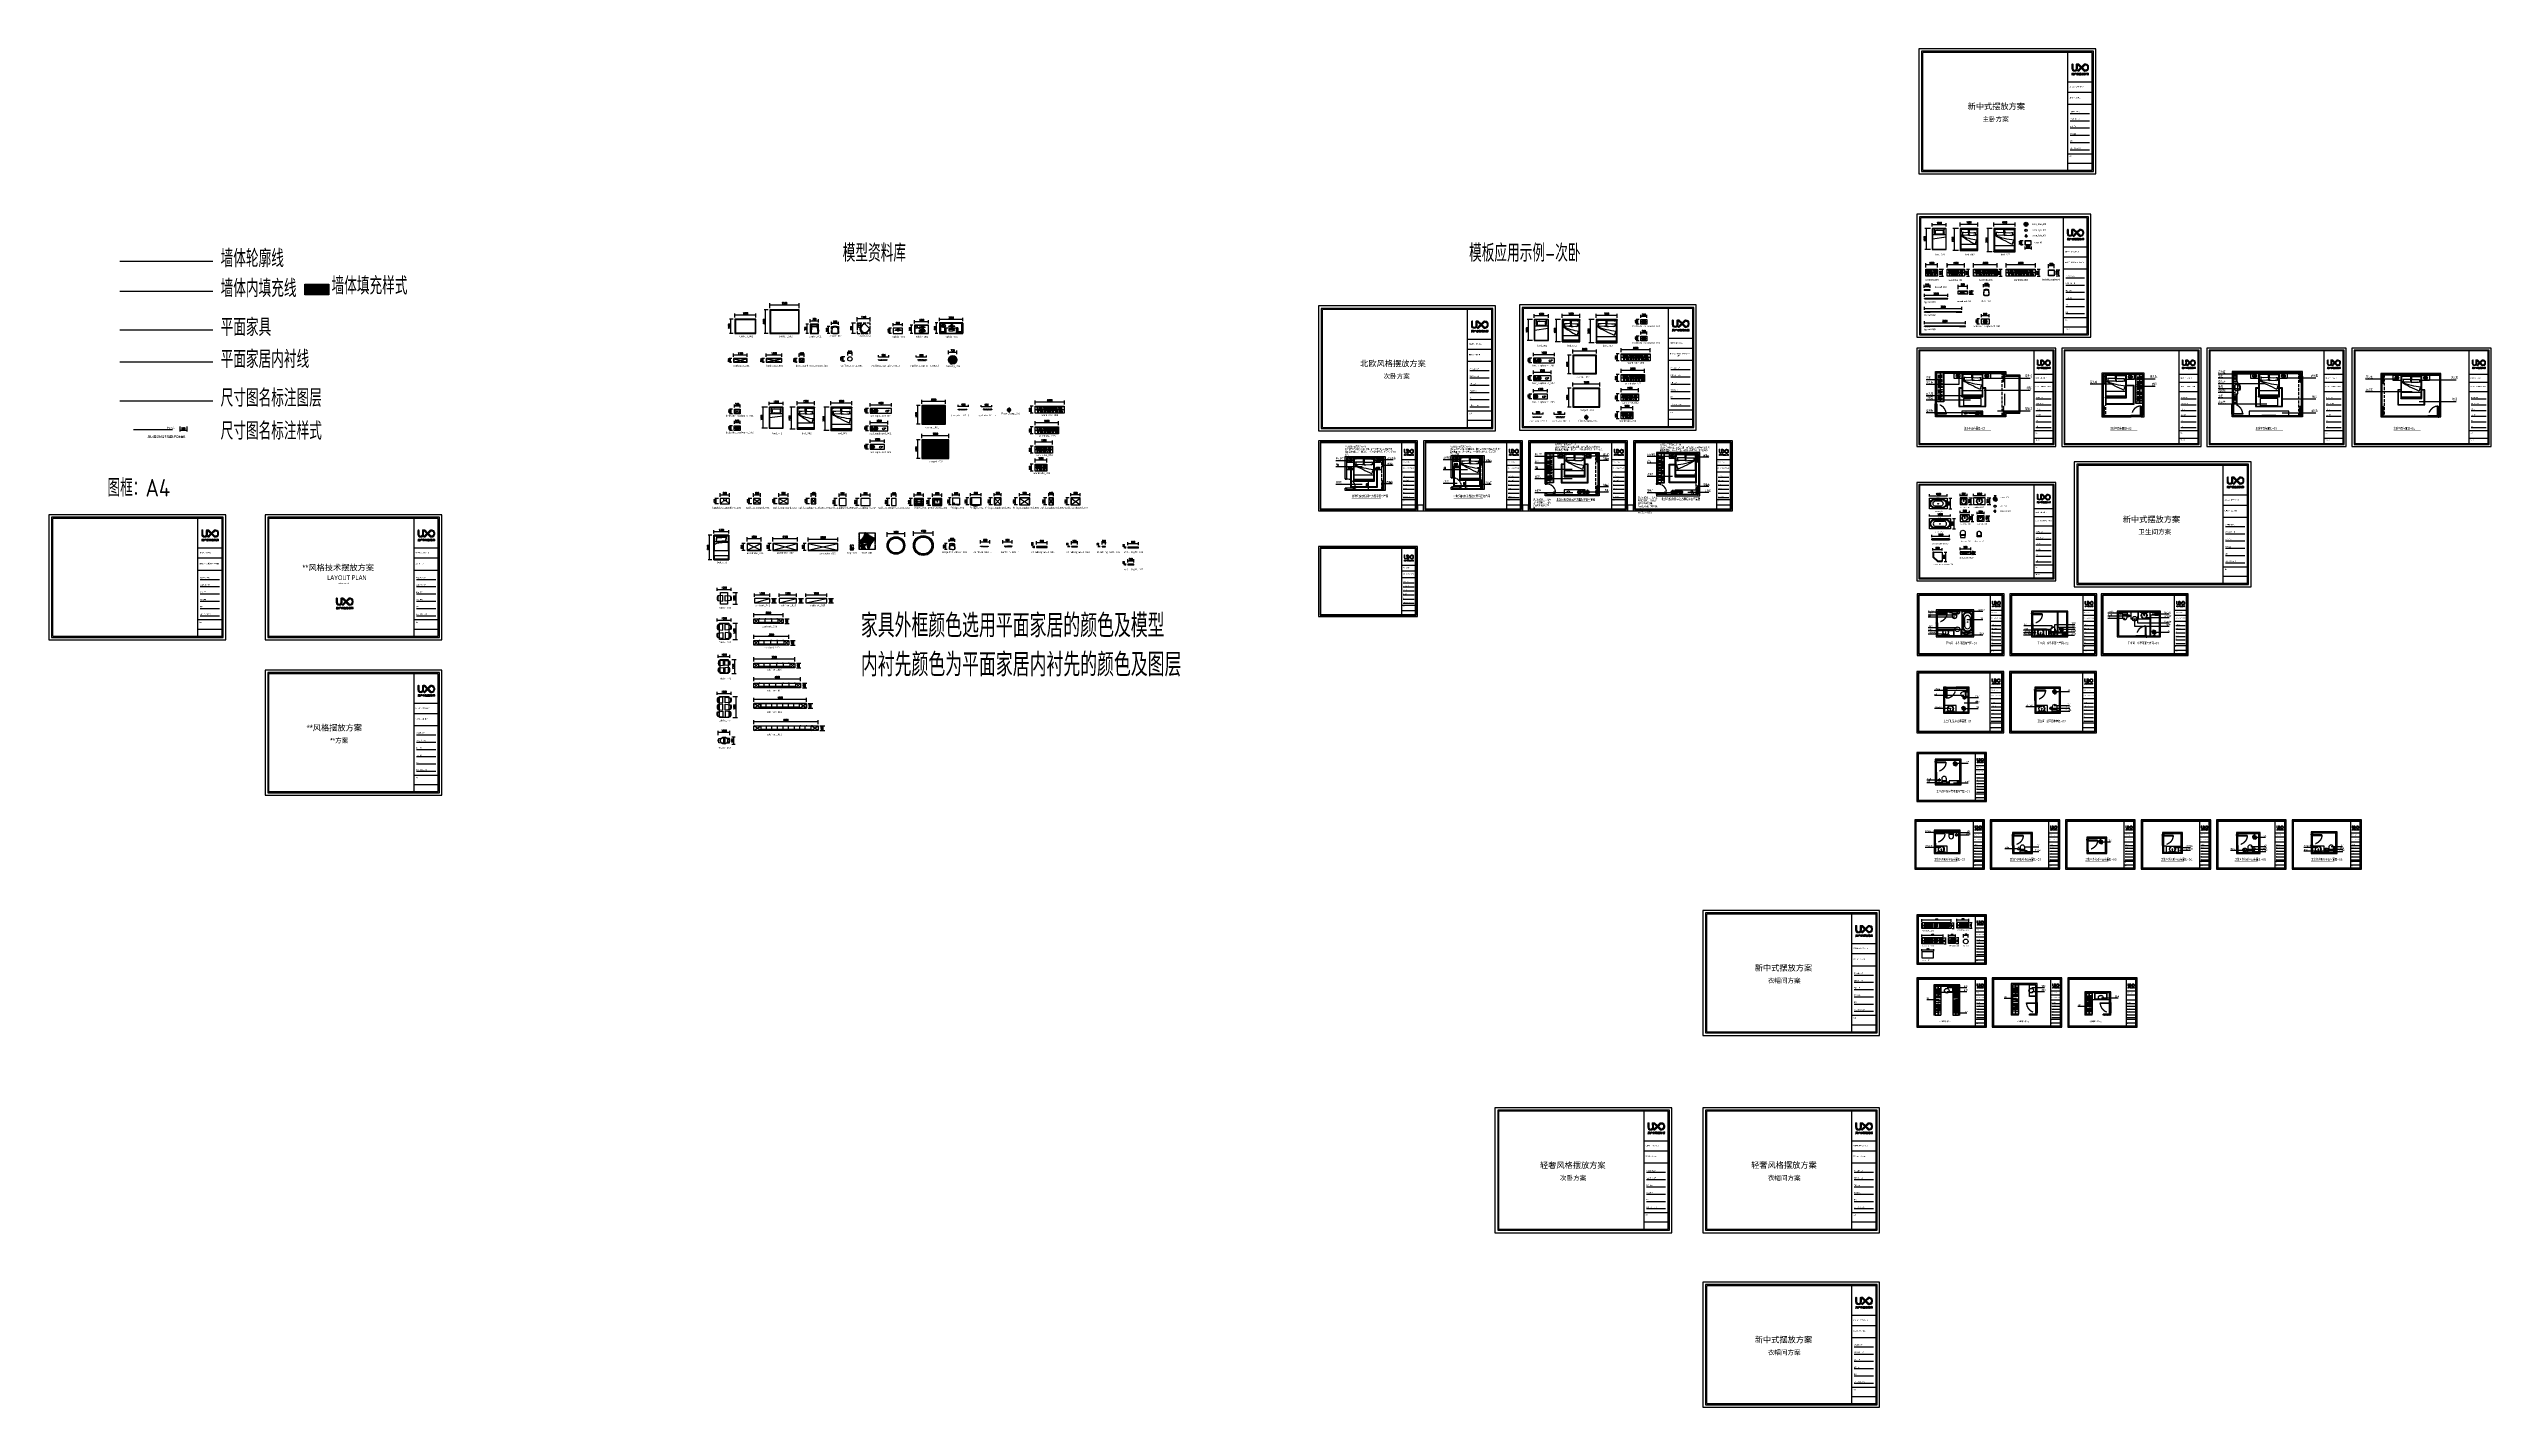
# Model space of a CAD drawing. Extents: x 23971 to 232415, y -48119 to 67869.
import ezdxf

# ---------------------------------------------------------------- set-up
doc = ezdxf.new("R2010")
doc.units = 0
doc.header["$LTSCALE"] = 1000
doc.header["$MEASUREMENT"] = 0
for name, pattern in [('$1$CENTER', [50.8, 31.75, -6.35, 6.35, -6.35]), ('CONTINOUS', [0]), ('DASH', [0.35, 0.25, -0.1]), ('DASHED', [0.75, 0.5, -0.25]), ('HIDDEN', [9.525, 6.35, -3.175]), ('HIDDEN5', [0.08, 0.04, -0.04])]:
    doc.linetypes.add(name, pattern=pattern)
for name, color, linetype in [('_U+56FE_U+5C42 1', 7, 'Continuous'), ('A-rc 混凝土墙', 255, 'Continuous'), ('A-WINDOW-门窗', 153, 'Continuous'), ('AXIS', 3, 'Continuous'), ('D-door门', 42, 'Continuous'), ('D-window 窗', 32, 'Continuous'), ('D-门套', 42, 'Continuous'), ('DIM_SYMB', 3, 'Continuous'), ('DS-DRAPERY', 32, 'Continuous'), ('FF-PLANTS', 86, 'Continuous'), ('I-furniture-01 活动家具', 145, 'DASH'), ('I-furniture-02 固定家具', 135, 'Continuous'), ('PM-家具', 146, 'Continuous'), ('PUB_DIM', 3, 'Continuous'), ('PUB_TEXT', 7, 'Continuous'), ('T-001图框', 4, 'Continuous'), ('T-text 文字说明', 42, 'Continuous'), ('WALL', 9, 'Continuous'), ('WINDOW', 4, 'Continuous'), ('活动家具', 7, 'Continuous')]:
    doc.layers.add(name, color=color, linetype=linetype)
doc.styles.add('_TCH_DIM', font='SIMPLEX', dxfattribs={"bigfont": 'GBCBIG'})
doc.styles.add('_TCH_DIM_T3', font='SIMPLEX', dxfattribs={"width": 0.705882, "bigfont": 'GBCBIG'})
doc.styles.get("Standard").update_dxf_attribs({"font": 'gbenor.shx', "bigfont": 'gbcbig.shx'})
doc.styles.add('WJ', font='', dxfattribs={"width": 0.8, "height": 135})
doc.styles.add('ZZ', font='')
doc.styles.get('WJ').set_extended_font_data('FangSong_GB2312')
doc.styles.get('ZZ').set_extended_font_data('SimHei')
doc.dimstyles.new('_TCH_ARCH&&50', dxfattribs={"dimtxt": 148.75, "dimasz": 50, "dimexe": 125, "dimexo": 150, "dimgap": 63.125, "dimtad": 1, "dimdec": 0, "dimzin": 0, "dimdsep": 46, "dimtxsty": '_TCH_DIM_T3', "dimblk": 'ARCHTICK', "dimcen": 0.09, "dimclrt": 7, "dimazin": 2, "dimtfac": 1, "dimtdec": 0, "dimtix": 1, "dimtmove": 2, "dimatfit": 3, "dimfxl": 100, "dimtolj": 1, "dimtzin": 0, "dimarcsym": 0})
doc.dimstyles.new('ISO-25', dxfattribs={"dimtxt": 2.5, "dimasz": 2.5, "dimexe": 1.25, "dimexo": 0.625, "dimtad": 1, "dimtxsty": 'Standard', "dimcen": 2.5, "dimadec": 0, "dimazin": 0, "dimtfac": 1, "dimtmove": 0, "dimatfit": 3, "dimfxl": 1, "dimarcsym": 0})
pattern_1 = [(180, (-216, -144), (-132, -228), [12, -201, 9, -87, 18, -213]), (190, (-159, -267), (-80.6761, -285.3443), [21, -51, 27, -159, 15, -198]), (200, (-129, -171), (-133.47095, -220.97625), [24, -165, 21, -123, 15, -96]), (210, (-216, -153), (21.96926, -254.05187), [15, -99, 12, -147, 9, -195]), (220, (-132, -219), (-33.83592, -216.37036), [12, -132, 9, -84, 24, -153]), (230, (-177, -111), (80.24786, -235.7335), [6, -111, 15, -183, 18, -93]), (240, (-186, -132), (99.47303, -223.70766), [15, -123, 6, -144, 12, -111]), (250, (-153, -96), (109.89227, -215.58685), [9, -57, 18, -96, 12, -132]), (260, (-168, -273), (208.56534, -164.71945), [21, -132, 9, -156, 18, -147]), (270, (-186, -144), (264, -111), [18, -93, 12, -183, 6, -186]), (280, (-138, -237), (247.97146, -145.1453), [21, -117, 18, -96, 21, -219]), (290, (-117, -66), (240.44034, -81.69114), [24, -78, 12, -159, 18, -174]), (300, (-36, -102), (286.64994, -28.49227), [15, -201, 18, -93, 21, -123]), (310, (-102, -36), (279.10777, -71.26608), [9, -66, 12, -129, 24, -168]), (320, (-12, -276), (220.59685, 34.2057), [18, -108, 21, -93, 12, -126]), (330, (-261, -18), (204.82497, 120.76726), [12, -84, 24, -186, 21, -171]), (340, (-63, -186), (237.9011, 162.4287), [18, -126, 15, -114, 12, -183]), (350, (-81, -114), (215.64405, 169.12317), [27, -99, 18, -135, 24, -132])]
pattern_2 = [(45, (117737.8, 56866.135), (-56.56854, 56.56854), [16, -24, 8, -32]), (45, (117775.98, 56907.15), (-56.56854, 56.56854), [16, -64]), (45, (117767.496, 56904.32), (-56.56854, 56.56854), [8, -72]), (45, (117734.97, 56874.62), (-56.56854, 56.56854), [4, -56, 4, -16]), (45, (117751.94, 56897.25), (-56.56854, 56.56854), [16, -24, 4, -36]), (45, (117736.38, 56884.52), (-56.56854, 56.56854), [12, -68]), (45, (117749.11, 56900.08), (-56.56854, 56.56854), [24, -56]), (45, (117730.73, 56884.52), (-56.56854, 56.56854), [16, -64]), (45, (117751.94, 56908.56), (-56.56854, 56.56854), [40, -40]), (45, (117732.14, 56894.42), (-56.56854, 56.56854), [8, -24, 16, -32]), (45, (117770.324, 56935.43), (-56.56854, 56.56854), [16, -64]), (45, (117757.6, 56925.53), (-56.56854, 56.56854), [8, -72]), (45, (117744.87, 56915.63), (-56.56854, 56.56854), [8, -72]), (45, (117715.17, 56888.76), (-56.56854, 56.56854), [16, -64]), (45, (117742.04, 56918.46), (-56.56854, 56.56854), [16, -64]), (45, (117739.21, 56921.29), (-56.56854, 56.56854), [16, -16, 16, -32]), (45, (117725.07, 56912.804), (-56.56854, 56.56854), [8, -40, 16, -16]), (45, (117734.97, 56925.53), (-56.56854, 56.56854), [24, -56]), (45, (117732.14, 56928.36), (-56.56854, 56.56854), [16, -64]), (45, (117708.1, 56907.15), (-56.56854, 56.56854), [24, -32, 8, -16]), (45, (117705.27, 56909.976), (-56.56854, 56.56854), [40, -40]), (45, (117737.8, 56945.33), (-56.56854, 56.56854), [8, -72]), (45, (117719.41, 56929.775), (-56.56854, 56.56854), [16, -64]), (45, (117706.685, 56919.875), (-56.56854, 56.56854), [8, -32, 8, -32]), (45, (117699.61, 56915.63), (-56.56854, 56.56854), [8, -24, 16, -32]), (45, (117709.51, 56928.36), (-56.56854, 56.56854), [8, -40, 8, -24]), (45, (117719.41, 56941.09), (-56.56854, 56.56854), [24, -56]), (45, (117693.96, 56921.29), (-56.56854, 56.56854), [16, -64]), (45, (117720.83, 56950.99), (-56.56854, 56.56854), [8, -72]), (45, (117730.73, 56963.716), (-56.56854, 56.56854), [8, -72]), (59.036243, (117773.153, 56909.976), (56.568542, 56.568542), [8.24, -321.60844]), (59.036243, (117766.082, 56928.36), (56.568542, 56.568542), [8.24, -321.60844]), (59.036243, (117726.484, 56956.645), (56.568542, 56.568542), [8.24, -321.60844]), (59.036243, (117730.726, 56918.461), (56.568542, 56.568542), [8.24, -321.60844]), (59.036243, (117733.555, 56938.26), (56.568542, 56.568542), [8.24, -321.60844]), (59.036243, (117743.454, 56939.674), (56.568542, 56.568542), [8.24, -321.60844]), (59.036243, (117705.27, 56921.29), (56.568542, 56.568542), [8.24, -321.60844]), (59.036243, (117730.726, 56941.088), (56.568542, 56.568542), [8.24, -321.60844]), (59.036243, (117763.253, 56931.189), (56.568542, 56.568542), [16.48, -313.36844]), (59.036243, (117753.354, 56929.775), (56.568542, 56.568542), [16.48, -313.36844]), (59.036243, (117750.525, 56932.603), (56.568542, 56.568542), [16.48, -313.36844]), (210.963757, (117751.94, 56897.248), (-56.568542, -56.568542), [8.24, -16.48, 8.24, -296.88844]), (210.963757, (117732.14, 56894.42), (-56.568542, -56.568542), [8.24, -321.60844]), (210.963757, (117706.685, 56919.875), (-56.568542, -56.568542), [16.48, -313.36844]), (239.036243, (117775.981, 56907.147), (-56.568542, -56.568542), [8.24, -321.60844]), (30.963757, (117787.295, 56918.461), (56.568542, 56.568542), [8.24, -321.60844]), (30.963757, (117750.525, 56921.29), (56.568542, 56.568542), [8.24, -321.60844]), (30.963757, (117751.94, 56942.503), (56.568542, 56.568542), [8.24, -321.60844]), (30.963757, (117725.07, 56924.118), (56.568542, 56.568542), [8.24, -321.60844]), (30.963757, (117712.342, 56925.532), (56.568542, 56.568542), [8.24, -321.60844]), (30.963757, (117715.17, 56934.017), (56.568542, 56.568542), [8.24, -321.60844]), (30.963757, (117725.07, 56924.118), (56.568542, 56.568542), [8.24, -321.60844]), (30.963757, (117733.555, 56949.574), (56.568542, 56.568542), [32.96, -296.88844]), (30.963757, (117737.797, 56877.449), (56.568542, 56.568542), [32.96, -296.88844]), (30.963757, (117739.212, 56887.348), (56.568542, 56.568542), [32.96, -296.88844]), (30.963757, (117742.04, 56895.834), (56.568542, 56.568542), [8.24, -16.48, 16.48, -288.64844]), (30.963757, (117737.797, 56900.076), (56.568542, 56.568542), [16.48, -16.48, 16.48, -280.40844]), (30.963757, (117726.484, 56900.076), (56.568542, 56.568542), [32.96, -296.88844]), (30.963757, (117716.584, 56898.662), (56.568542, 56.568542), [32.96, -296.88844]), (30.963757, (117713.756, 56901.49), (56.568542, 56.568542), [32.96, -296.88844]), (30.963757, (117736.383, 56958.06), (56.568542, 56.568542), [8.24, -321.60844]), (30.96377, (117736.383, 56969.373), (56.568532, 56.568553), [16.48, -313.36844]), (30.96377, (117705.27, 56932.603), (56.568532, 56.568553), [16.48, -313.36844]), (30.96376, (117749.111, 56877.449), (56.568542, 56.568543), [32.96, -296.88844]), (30.96376, (117743.454, 56950.988), (56.568542, 56.568543), [24.72, -305.12844]), (30.96376, (117753.354, 56952.402), (56.568542, 56.568543), [49.44, -280.40844])]
pattern_3 = [(225, (336821.013, 49020.184), (17.6776695, -17.6776695), []), (230, (336821.013, 49020.184), (-71.726018, 6.275213), [7.5, -82.5]), (175, (336821.01, 49020.184), (13.875133, -75.219213), [6, -66]), (280.4514, (336815.036, 49020.71), (-57.850938, -68.943954), [6.37402, -70.11421]), (226.1842, (336821.01, 49000.18), (-106.724105, 16.5519), [11.25, -123.75]), (276.6356, (336812.12, 49001.56), (-93.46627, -97.41179), [9.56103, -105.1713]), (171.1842, (336821.01, 49000.18), (-93.466195, -97.41186), [9, -99]), (201, (336811.013, 49005.184), (-59.690705, 40.26189), [7.5, -82.5]), (146, (336811.01, 49005.184), (-24.331533, -72.515005), [6, -66]), (251.4514, (336806.04, 49008.54), (-84.022263, -32.25305), [6.37402, -70.11421]), (217.5, (336821.013, 49020.184), (-1.2159855, -33.2893854), [0, -65.2, 0, -67, 0, -66.25]), (187.5, (336821.013, 49020.184), (-26.306954, -39.441171), [0, -38.2, 0, -63.7, 0, -25.25]), (147.5, (336843.313, 49020.184), (-53.3822436, 2.255487), [0, -25, 0, -78, 0, -103.5]), (137.5, (336853.313, 49020.184), (-58.318617, -10.010498), [0, -32.5, 0, -51.8, 0, -73.5])]
pattern_4 = [(225, (336646.695, 43155.953), (17.6776695, -17.6776695), []), (230, (336646.695, 43155.95), (-71.726018, 6.275213), [7.5, -82.5]), (175, (336646.695, 43155.95), (13.875133, -75.219213), [6, -66]), (280.4514, (336640.72, 43156.476), (-57.850938, -68.943954), [6.37402, -70.11421]), (226.1842, (336646.695, 43135.95), (-106.724105, 16.5519), [11.25, -123.75]), (276.6356, (336637.8, 43137.33), (-93.46627, -97.41179), [9.56103, -105.1713]), (171.1842, (336646.7, 43135.95), (-93.466195, -97.41186), [9, -99]), (201, (336636.695, 43140.95), (-59.690705, 40.26189), [7.5, -82.5]), (146, (336636.695, 43140.95), (-24.331533, -72.515005), [6, -66]), (251.4514, (336631.72, 43144.31), (-84.022263, -32.25305), [6.37402, -70.11421]), (217.5, (336646.695, 43155.953), (-1.2159855, -33.2893854), [0, -65.2, 0, -67, 0, -66.25]), (187.5, (336646.695, 43155.953), (-26.306954, -39.441171), [0, -38.2, 0, -63.7, 0, -25.25]), (147.5, (336668.995, 43155.953), (-53.3822436, 2.255487), [0, -25, 0, -78, 0, -103.5]), (137.5, (336678.995, 43155.953), (-58.318617, -10.010498), [0, -32.5, 0, -51.8, 0, -73.5])]

# ---------------------------------------------------------------- blocks, each defined once
blk = doc.blocks.new('B14-1')
for p, q in [((-933, 124), (-933, 148)), ((-837, 148), (-837, 100)), ((-741, 148), (-741, 100)), ((-645, 148), (-645, 100)), ((-549, 148), (-549, 100)), ((-453, 148), (-453, 100)), ((-357, 148), (-357, 100)), ((-261, 148), (-261, 100)), ((-165, 148), (-165, 100)), ((-69, 148), (-69, 100)), ((27, 148), (27, 100)), ((123, 148), (123, 100)), ((219, 148), (219, 100)), ((315, 148), (315, 100)), ((411, 148), (411, 100)), ((507, 148), (507, 100))]:
    blk.add_line(p, q)
blk.add_lwpolyline([(-933, 124, 0, 0, 0), (-1137, 124, 90, 0, 0), (-1245, 124, 0, 0, 0)], format="xyseb")
for centre, start, end in [((-885, 148), 360, 180.00016), ((-789, 100), 180, 360), ((-693, 148), 360, 180.00016), ((-597, 100), 180, 360), ((-501, 148), 360, 180.00016), ((-405, 100), 180, 360), ((-309, 148), 360, 180.00016), ((-213, 100), 180, 360), ((-117, 148), 360, 180.00016), ((-21, 100), 180, 0), ((75, 148), 0, 180.00016), ((171, 100), 180, 0), ((267, 148), 0, 180.00016), ((363, 100), 180, 0), ((459, 148), 0, 180.00016)]:
    blk.add_arc(centre, 48, start, end)
blk = doc.blocks.new('做成ACAD TuKuai0082')
at = {"color": 251, "linetype": 'Continuous'}
for p, q in [((-358, -110), (-670, 16)), ((-440, 153), (-652, 131)), ((-32, 7), (-624, 226)), ((-396, 269), (-586, 295)), ((-544, 78), (-544, 78)), ((-535, 89), (-535, 89)), ((-533, 78), (-533, 78)), ((-530, 91), (-530, 91)), ((-523, 77), (-523, 77)), ((-247, 87), (-510, 418)), ((-507, 112), (-507, 112)), ((-492, 31), (-492, 31)), ((-479, 19), (-479, 19)), ((-209, 343), (-416, 512)), ((6, -9), (-352, 266)), ((-114, 448), (-284, 602)), ((-275, 382), (-275, 382)), ((-266, 394), (-266, 394)), ((-264, 383), (-264, 383)), ((-260, 396), (-260, 396)), ((-254, 382), (-254, 382)), ((-237, 417), (-237, 417)), ((-222, 335), (-222, 335)), ((-210, 323), (-210, 323)), ((0, 0), (-209, 343)), ((-204, 348), (-185, 633)), ((-94, 159), (-204, 348)), ((-198, 178), (0, -8)), ((-192, 270), (-192, 270)), ((-188, 273), (-188, 273)), ((0, 0), (-143, -96)), ((-142, -79), (-32, 7)), ((-20, 6), (-135, -68)), ((-117, 46), (-20, 18)), ((-104, 177), (-113, 640)), ((-8, -4), (-95, 142)), ((2, 17), (-94, 159)), ((-93, 176), (8, 21)), ((-52, 1), (-52, 1)), ((-43, 12), (-43, 12)), ((3, 9), (-42, 406)), ((-41, 1), (-41, 1)), ((-38, 14), (-38, 14)), ((-32, 0), (-32, 0)), ((-15, 35), (-15, 35)), ((25, 307), (-11, 517)), ((-4, 0), (234, -136)), ((0, 0), (283, 192)), ((0, 0), (559, -352)), ((1, -3), (172, 122)), ((7, 4), (25, 307)), ((8, 21), (100, 93)), ((26, 246), (231, 619)), ((51, 14), (250, 12)), ((126, 436), (93, 662)), ((100, 93), (166, 187)), ((111, 81), (261, 188)), ((162, 162), (111, 81)), ((166, 187), (171, 352)), ((233, 394), (233, 394)), ((239, 483), (239, 483)), ((242, 405), (242, 405)), ((244, 395), (244, 395)), ((245, 549), (245, 549)), ((247, 407), (247, 407)), ((250, 12), (615, 209)), ((253, 393), (253, 393)), ((258, 493), (258, 493)), ((259, 562), (259, 562)), ((259, 500), (259, 500)), ((261, 188), (407, 506)), ((270, 428), (270, 428)), ((277, 558), (277, 558)), ((283, 192), (504, 405)), ((285, 347), (285, 347)), ((295, 31), (648, -81)), ((298, 335), (298, 335)), ((315, 282), (315, 282)), ((316, 550), (316, 550)), ((319, 284), (319, 284)), ((333, 326), (580, 299)), ((335, 551), (335, 551)), ((338, 555), (338, 555)), ((349, 306), (349, 306)), ((354, 279), (354, 279)), ((360, 243), (360, 243)), ((382, 27), (382, 27)), ((386, 269), (386, 269)), ((392, 314), (392, 314)), ((396, 26), (396, 26)), ((397, 327), (397, 327)), ((405, 330), (405, 330)), ((405, 37), (405, 37)), ((407, 327), (407, 327)), ((407, 326), (407, 326)), ((407, 27), (407, 27)), ((410, 39), (410, 39)), ((417, 25), (417, 25)), ((420, 110), (420, 110)), ((425, 1), (650, 49)), ((429, 121), (429, 121)), ((430, 348), (430, 348)), ((432, 110), (432, 110)), ((433, 60), (433, 60)), ((435, 123), (435, 123)), ((441, 109), (441, 109)), ((458, 144), (458, 144)), ((473, 63), (473, 63)), ((485, 51), (485, 51)), ((507, 0), (507, 0)), ((-488, -195), (-647, -154)), ((-352, -122), (-603, -295)), ((-539, -318), (-539, -318)), ((-530, -306), (-530, -306)), ((-527, -317), (-527, -317)), ((-524, -304), (-524, -304)), ((-518, -318), (-518, -318)), ((-501, -283), (-501, -283)), ((-486, -365), (-486, -365)), ((-474, -377), (-474, -377)), ((-462, -34), (-462, -34)), ((-458, -32), (-458, -32)), ((-456, -430), (-456, -430)), ((-452, -427), (-452, -427)), ((-135, -68), (-446, -484)), ((-423, -364), (-423, -364)), ((-414, -353), (-414, -353)), ((-412, -363), (-412, -363)), ((-408, -351), (-408, -351)), ((-405, -224), (-405, -224)), ((-402, -365), (-402, -365)), ((-396, -213), (-396, -213)), ((-394, -223), (-394, -223)), ((-391, -211), (-391, -211)), ((-386, -330), (-386, -330)), ((-384, -225), (-384, -225)), ((-368, -190), (-368, -190)), ((-164, -88), (-358, -110)), ((-353, -271), (-353, -271)), ((-143, -96), (-352, -122)), ((-129, -492), (-342, -560)), ((-340, -283), (-340, -283)), ((-323, -336), (-323, -336)), ((-319, -334), (-319, -334)), ((-289, -271), (-289, -271)), ((-281, -259), (-281, -259)), ((-278, -270), (-278, -270)), ((-275, -257), (-275, -257)), ((-269, -271), (-269, -271)), ((-252, -227), (-246, -615)), ((-252, -236), (-252, -236)), ((-237, -318), (-237, -318)), ((-225, -330), (-225, -330)), ((-223, -579), (-223, -579)), ((-215, -568), (-215, -568)), ((-212, -578), (-212, -578)), ((-209, -566), (-209, -566)), ((-207, -383), (-207, -383)), ((-203, -380), (-203, -380)), ((-203, -580), (-203, -580)), ((-128, -482), (-191, -632)), ((-186, -545), (-186, -545)), ((-175, -448), (-175, -448)), ((-171, -626), (-171, -626)), ((-168, -458), (-168, -458)), ((-160, -435), (-160, -435)), ((-159, -459), (-159, -459)), ((-158, -638), (-158, -638)), ((-150, -451), (-150, -451)), ((-146, -98), (-146, -98)), ((-141, -691), (-141, -691)), ((-137, -689), (-137, -689)), ((-132, -85), (-132, -85)), ((-26, -367), (-128, -482)), ((-119, -97), (-119, -97)), ((-118, -127), (-118, -127)), ((-114, -465), (-114, -465)), ((-109, -64), (-109, -64)), ((-100, -97), (-100, -97)), ((6, -25), (-99, -140)), ((-23, -43), (-37, -268)), ((-37, -268), (12, -551)), ((-33, -278), (279, -594)), ((1, -5), (-31, -257)), ((2, -33), (-30, -194)), ((12, -551), (-12, -660)), ((0, -46), (0, -46)), ((9, -28), (239, -84)), ((11, -32), (109, -82)), ((13, -58), (13, -58)), ((23, -557), (94, -639)), ((30, -111), (30, -111)), ((34, -109), (34, -109)), ((178, -475), (118, -645)), ((144, -94), (379, -548)), ((167, -376), (167, -376)), ((179, -411), (179, -411)), ((191, -401), (191, -401)), ((197, -356), (197, -356)), ((200, -402), (200, -402)), ((208, -372), (208, -372)), ((223, -358), (223, -358)), ((223, -469), (223, -469)), ((234, -136), (563, -178)), ((240, -414), (240, -414)), ((245, -337), (245, -337)), ((245, -408), (245, -408)), ((256, -372), (256, -372)), ((260, -353), (260, -353)), ((264, -309), (264, -309)), ((265, -309), (265, -309)), ((275, -310), (275, -310)), ((275, -372), (275, -372)), ((278, -295), (278, -295)), ((284, -302), (284, -302)), ((298, -289), (298, -289)), ((319, -316), (319, -316)), ((322, -353), (322, -353)), ((366, -242), (446, -488)), ((448, -21), (448, -21)), ((450, -161), (588, -290)), ((461, -33), (461, -33)), ((478, -86), (478, -86)), ((482, -84), (482, -84)), ((503, -2), (503, -2))]:
    blk.add_line(p, q, dxfattribs=at)
at = {"linetype": 'Continuous'}
blk.add_lwpolyline([(-503, 150, 0.5286044), (-400, 340, 0.4613233), (-69, 526, 0.4225369), (218, 469, 0.5621309), (485, 172, 0.6087697), (442, -160, 0.3251722), (96, -361, 1.1465789), (-33, -394, 0.5047883), (-202, -368, -0.0010616), (-203, -228, 0.2927971), (-363, -257, 0.7523637), (-506, -89, 0.7686272), (-503, 150)], format="xyb", dxfattribs=at)
at = {"color": 251, "linetype": 'Continuous'}
for points in [[(-373, -43, -0.2260205), (-8, -19)], [(6, -9, -0.2896459), (268, 29, -0.0163902)], [(11, -32, -0.1974026), (92, -370, -0.0780457)]]:
    blk.add_lwpolyline(points, format="xyb", dxfattribs=at)
for points in [[(137, 349), (67, 323), (29, 366), (32, 383), (50, 374), (86, 354), (95, 372), (109, 374), (158, 372)], [(-216, -134), (-136, -124), (-51, -60), (-123, -53), (-186, -97), (-284, -104), (-253, -134)]]:
    blk.add_lwpolyline(points, close=True, dxfattribs=at)
at = {"linetype": 'Continuous'}
blk.add_circle((-5, 18), 649, dxfattribs=at)
at = {"color": 251, "linetype": 'Continuous'}
for centre, radius in [((359, 345), 30.4), ((-235, -606), 62.5), ((-117, -402), 25.1), ((178, -380), 39.7)]:
    blk.add_circle(centre, radius, dxfattribs=at)
blk.add_arc((585, -149), 603, 131.93479, 164.75802, dxfattribs=at)
blk = doc.blocks.new('电脑组合')
at = {"layer": 'PM-家具', "color": 251}
for p, q in [((-23711, 55095), (-23711, 55129)), ((-23191, 55129), (-23711, 55129)), ((-23191, 55095), (-23711, 55095)), ((-23701, 55088), (-23701, 55095)), ((-23201, 55088), (-23701, 55088)), ((-23371, 55179), (-23531, 55179)), ((-23531, 55179), (-23531, 55151)), ((-23371, 55179), (-23371, 55151)), ((-23255, 54827), (-23260, 54772)), ((-23255, 54827), (-23260, 54772)), ((-23255, 54817), (-23204, 54817)), ((-23255, 54817), (-23204, 54817)), ((-23250, 54762), (-23210, 54762)), ((-23250, 54762), (-23210, 54762)), ((-23240, 54842), (-23220, 54842)), ((-23240, 54842), (-23220, 54842)), ((-23232, 54842), (-23232, 54847)), ((-23232, 54847), (-23227, 54847)), ((-23232, 54842), (-23232, 54847)), ((-23232, 54847), (-23227, 54847)), ((-23230, 54817), (-23230, 54842)), ((-23230, 54817), (-23230, 54842)), ((-23227, 54842), (-23227, 54847)), ((-23227, 54842), (-23227, 54847)), ((-23205, 54827), (-23200, 54772)), ((-23205, 54827), (-23200, 54772)), ((-23201, 55088), (-23201, 55095)), ((-23191, 55095), (-23191, 55129))]:
    blk.add_line(p, q, dxfattribs=at)
blk.add_lwpolyline([(-23351, 54702), (-23671, 54702), (-23671, 54852), (-23351, 54852)], close=True, dxfattribs=at)
for centre, radius, start, end in [((-23451, 55129), 125, 360, 180), ((-23451, 54924), 241, 58.71551, 121.28449), ((-23451, 55175), 125, 224.10696, 315.89304), ((-23150, 55138), 260, 197.08535, 245.94022), ((-23150, 55138), 260, 197.08535, 245.94022), ((-23250, 54772), 10, 180, 270), ((-23250, 54772), 10, 180, 270), ((-23262, 54864), 36.8, 331.98473, 80.90059), ((-23262, 54864), 36.8, 331.98473, 80.90059), ((-23240, 54827), 15, 90, 180), ((-23240, 54827), 15, 90, 180), ((-23220, 54827), 15, 0, 90), ((-23220, 54827), 15, 0, 90), ((-23210, 54772), 10, 270, 0), ((-23210, 54772), 10, 270, 0)]:
    blk.add_arc(centre, radius, start, end, dxfattribs=at)
blk = doc.blocks.new('电脑')
at = {"color": 251}
for p, q in [((-23442, 56957), (-23442, 56991)), ((-22922, 56991), (-23442, 56991)), ((-22922, 56957), (-23442, 56957)), ((-23432, 56950), (-23432, 56957)), ((-22932, 56950), (-23432, 56950)), ((-23102, 57041), (-23262, 57041)), ((-23262, 57041), (-23262, 57012)), ((-23102, 57041), (-23102, 57012)), ((-22932, 56950), (-22932, 56957)), ((-22922, 56957), (-22922, 56991))]:
    blk.add_line(p, q, dxfattribs=at)
for centre, radius, start, end in [((-23182, 56991), 125, 360, 180), ((-23182, 56785), 241, 58.71551, 121.28449), ((-23182, 57037), 125, 224.10696, 315.89304)]:
    blk.add_arc(centre, radius, start, end, dxfattribs=at)
blk = doc.blocks.new('desklamp')
at = {"color": 251}
for p, q in [((-1924285, -2101948), (-1924540, -2102002)), ((-1924481, -2101650), (-1924407, -2101998)), ((-1924464, -2101437), (-1924464, -2101793)), ((-1924385, -2102102), (-1924439, -2101848))]:
    blk.add_line(p, q, dxfattribs=at)
blk.add_lwpolyline([(-1924387, -2101937), (-1924451, -2101950), (-1924437, -2102014), (-1924374, -2102000)], close=True, dxfattribs=at)
for centre, radius in [((-1924464, -2101437), 90.3), ((-1924412, -2101975), 84.7)]:
    blk.add_circle(centre, radius, dxfattribs=at)
blk = doc.blocks.new('chair001')
at = {"layer": 'PM-家具', "lineweight": -3, "extrusion": (0, 0, -1)}
for p, q in [((-1669, 2034), (-1685, 2161)), ((-1663, 2217), (-1230, 2216)), ((-1663, 2189), (-1323, 2188)), ((-1323, 2188), (-1230, 2188)), ((-1226, 2033), (-1209, 2160)), ((-1779, 1951), (-1808, 1609)), ((-1800, 1598), (-1764, 1594)), ((-1768, 1960), (-1732, 1955)), ((-1724, 1944), (-1753, 1602)), ((-1700, 1951), (-1743, 1500)), ((-1688, 1437), (-1210, 1436)), ((-1647, 2017), (-1324, 2016)), ((-1250, 1999), (-1644, 2000)), ((-1548, 2017), (-1548, 1999)), ((-1346, 2016), (-1346, 1999)), ((-1324, 2016), (-1247, 2016)), ((-1195, 1950), (-1154, 1499)), ((-1171, 1942), (-1144, 1601)), ((-1127, 1958), (-1163, 1954)), ((-1097, 1596), (-1133, 1592)), ((-1116, 1949), (-1088, 1607))]:
    blk.add_line(p, q, dxfattribs=at)
at = {"layer": 'PM-家具', "color": 250, "lineweight": -3, "extrusion": (0, 0, -1)}
for p, q in [((-1691, 1946), (-1733, 1504)), ((-1683, 1447), (-1214, 1446)), ((-1254, 1989), (-1641, 1990)), ((-1204, 1945), (-1164, 1502))]:
    blk.add_line(p, q, dxfattribs=at)
at = {"layer": 'PM-家具', "lineweight": -3, "extrusion": (0, 0, -1), "flags": 128}
for points in [[(1663, 2189), (1667, 2189), (1671, 2188), (1675, 2186), (1678, 2183), (1681, 2180), (1683, 2177), (1685, 2173), (1686, 2169), (1686, 2165), (1685, 2161)], [(1209, 2160), (1208, 2164), (1208, 2168), (1209, 2172), (1210, 2176), (1213, 2179), (1215, 2182), (1219, 2185), (1222, 2187), (1226, 2188), (1230, 2188)], [(1673, 2052), (1691, 2046), (1707, 2036), (1722, 2024), (1735, 2010), (1745, 1994), (1752, 1977), (1756, 1958)], [(1743, 1500), (1744, 1490), (1742, 1480), (1738, 1470), (1733, 1461), (1726, 1453), (1718, 1446), (1708, 1441), (1698, 1438), (1688, 1437)], [(1667, 2030), (1682, 2025), (1695, 2018), (1707, 2008), (1717, 1997), (1725, 1984), (1730, 1970), (1733, 1955)], [(1644, 2000), (1654, 1999), (1664, 1996), (1673, 1992), (1681, 1986), (1688, 1978), (1694, 1970), (1698, 1961), (1700, 1951)], [(1669, 2034), (1667, 2030), (1665, 2026), (1662, 2023), (1659, 2021), (1655, 2019), (1651, 2017), (1647, 2017)], [(1195, 1950), (1197, 1959), (1201, 1969), (1206, 1977), (1213, 1985), (1221, 1991), (1230, 1995), (1240, 1998), (1250, 1999)], [(1247, 2016), (1243, 2016), (1239, 2018), (1235, 2020), (1232, 2022), (1229, 2025), (1227, 2029), (1226, 2033)], [(1161, 1954), (1165, 1968), (1170, 1983), (1178, 1996), (1188, 2007), (1200, 2017), (1213, 2024), (1227, 2029)], [(1210, 1436), (1199, 1437), (1189, 1440), (1180, 1445), (1171, 1451), (1164, 1459), (1159, 1468), (1155, 1478), (1154, 1488), (1154, 1499)]]:
    blk.add_lwpolyline(points, dxfattribs=at)
at = {"layer": 'PM-家具', "lineweight": -3, "flags": 128}
blk.add_lwpolyline([(-1221, 2051), (-1203, 2044), (-1187, 2035), (-1172, 2023), (-1160, 2009), (-1150, 1993), (-1143, 1975), (-1139, 1956)], dxfattribs=at)
at = {"layer": 'PM-家具', "lineweight": -3}
for centre, radius, start, end in [((-1600, 2182), 87.5, 171.70794, 192.58199), ((-1661, 2192), 25.8, 94.73744, 172.42612), ((-1232, 2191), 25.8, 7.37377, 85.06246), ((-1293, 2182), 87.5, 347.2179, 8.09195), ((-1798, 1608), 10, 172.67083, 262.67083), ((-1769, 1950), 10, 82.67083, 172.67083), ((-1763, 1604), 10, 262.67083, 352.67083), ((-1733, 1945), 10, 352.67083, 82.67083), ((-1161, 1944), 10, 96.92086, 186.92086), ((-1134, 1602), 10, 186.92086, 276.92086), ((-1126, 1948), 10, 6.92086, 96.92086), ((-1098, 1606), 10, 276.92086, 6.92086)]:
    blk.add_arc(centre, radius, start, end, dxfattribs=at)
at = {"layer": 'PM-家具', "color": 250, "lineweight": -3}
for centre, radius, start, end in [((-1683, 1497), 50, 172.67083, 269.79585), ((-1641, 1940), 50, 89.79585, 172.67083), ((-1505, 3181), 1126, 261.23833, 277.23569), ((-1298, 2408), 351, 259.18824, 283.23556), ((-1254, 1939), 50, 6.92086, 89.79585), ((-1214, 1496), 50, 269.79585, 6.92086)]:
    blk.add_arc(centre, radius, start, end, dxfattribs=at)
blk = doc.blocks.new('单人休闲椅')
for p, q in [((10171, -16155), (10385, -16090)), ((10176, -16174), (10385, -16111)), ((10334, -16694), (10384, -16679)), ((10340, -16713), (10384, -16700)), ((10384, -16679), (10619, -16608)), ((10384, -16700), (10625, -16627)), ((10385, -16090), (10456, -16068)), ((10385, -16111), (10461, -16087)), ((10625, -16627), (10456, -16068))]:
    blk.add_line(p, q)
for centre, radius, start, end in [((10255, -16434), 292, 106.85904, 286.85904), ((10255, -16434), 272, 106.85904, 286.85904), ((10323, -16413), 281, 121.53687, 272.18122), ((10431, -16144), 45.3, 18.69936, 109.74818), ((10563, -16578), 45.3, 283.96991, 15.01873)]:
    blk.add_arc(centre, radius, start, end)
blk = doc.blocks.new('书房落地灯')
at = {"ltscale": 96, "extrusion": (7.07107e-17, 7.07107e-17, -1)}
for p, q in [((9719, -16370), (10041, -16049)), ((9719, -16049), (10041, -16370))]:
    blk.add_line(p, q, dxfattribs=at)
at = {"extrusion": (7.07107e-17, 7.07107e-17, -1)}
blk.add_circle((-9880, -16210), 180, dxfattribs=at)
at = {"color": 251, "extrusion": (7.07107e-17, 7.07107e-17, -1)}
blk.add_circle((-9880, -16210), 162, dxfattribs=at)
blk = doc.blocks.new('A$C041558BB')
for points in [[(-166, 493), (167, 493, -0.4142136), (243, 417, -0.1059272), (202, 84), (202, 30, -0.1498887), (-201, 30), (-201, 84, -0.1059272), (-243, 417, -0.4142136), (-166, 493), (-166, 493)], [(29, 475), (167, 475, -0.4177422), (226, 416, -0.1071015), (184, 87), (184, 88, -0.1386894), (-183, 88), (-183, 87, -0.1071015), (-225, 416, -0.4177422), (-166, 475)]]:
    blk.add_lwpolyline(points, format="xyb", close=True)
blk = doc.blocks.new('block 2')
at = {"layer": '_U+56FE_U+5C42 1'}
h = blk.add_hatch(color=251, dxfattribs=at)
h.dxf.hatch_style = 2
edge = h.paths.add_edge_path()
edge.add_spline(control_points=[(131.7, -136.8), (131.2, -135.4), (130.5, -134.1), (129.6, -133.1), (128.6, -132.1), (127.5, -131.4), (126.1, -130.8), (124.7, -130.3), (122.2, -129.8), (120.2, -129.8), (120.2, -129.8), (120.2, -129.8), (120.2, -129.8), (120.2, -129.8), (120.2, -129.8), (120.2, -129.8), (120.2, -129.8), (120.1, -129.8), (120.1, -129.8), (120.1, -129.8), (120.1, -129.8), (120.1, -129.8), (119.3, -129.8), (118.5, -130.2), (117.9, -130.7), (117.9, -130.7), (117.9, -130.7), (117.9, -130.7), (117.9, -130.7), (117.8, -130.8), (117.8, -130.8), (117.8, -130.8), (117.8, -130.8), (117.8, -130.8), (117.8, -130.8), (109.2, -139.4), (109.2, -139.4), (109.2, -139.4), (100.8, -131), (100.8, -131), (100.8, -130.9), (100.7, -130.9), (100.7, -130.9), (100.6, -130.8), (100.6, -130.7), (100.5, -130.7), (99.8, -130), (98.9, -129.9), (98.4, -129.8), (98.4, -129.8), (98.3, -129.8), (98.3, -129.8), (98.3, -129.8), (98.3, -129.8), (98.3, -129.8), (98.3, -129.8), (98.3, -129.8), (98.3, -129.8), (98.2, -129.8), (98.2, -129.8), (98.2, -129.8), (98.2, -129.8), (98.2, -129.8), (98.2, -129.8), (98.2, -129.8), (94.2, -129.8), (94.2, -129.8), (94.2, -129.8), (94.2, -129.8), (94.2, -129.8), (94.2, -129.8), (94.2, -129.8), (94.2, -129.8), (93, -129.8), (92.1, -130.7), (92.1, -131.9), (92.1, -131.9), (92.1, -131.9), (92.1, -131.9), (92.1, -132), (92.1, -132), (92.1, -132.1), (92.1, -132.1), (92.2, -144.2), (92.2, -144.2), (92.1, -148.7), (90.1, -150.2), (87, -150.3), (84, -150.2), (81.7, -148.8), (81.7, -144.2), (81.7, -144.2), (81.7, -143.7), (81.7, -143.7), (81.7, -143.7), (81.7, -131.9), (81.7, -131.9), (81.7, -131.9), (81.7, -131.8), (81.7, -131.8), (81.7, -130.7), (80.8, -129.8), (79.7, -129.8), (78.5, -129.8), (77.6, -130.7), (77.6, -131.8), (77.6, -131.8), (77.6, -131.9), (77.6, -131.9), (77.6, -131.9), (77.6, -131.9), (77.6, -131.9), (77.6, -131.9), (77.6, -131.9), (77.6, -131.9), (77.6, -131.9), (77.6, -131.9), (77.6, -131.9), (77.6, -131.9), (77.7, -143.7), (77.7, -143.7), (77.7, -143.7), (77.7, -143.7), (77.7, -143.7), (77.7, -143.7), (77.7, -144.2), (77.7, -144.2), (77.7, -144.4), (77.7, -144.5), (77.7, -144.6), (77.7, -144.6), (77.7, -144.8), (77.7, -144.8), (77.7, -144.8), (77.7, -144.8), (77.7, -144.8), (77.9, -150.7), (81.1, -154.2), (86.9, -154.2), (92.9, -154.2), (96, -150.7), (96.2, -144.8), (96.2, -144.8), (96.2, -144.8), (96.2, -144.8), (96.2, -144.8), (96.2, -144.1), (96.2, -144.1), (96.2, -144.1), (96.2, -143.7), (96.2, -143.7), (96.2, -143.7), (96.2, -134.7), (96.2, -134.7), (96.2, -134.7), (96.2, -134.7), (96.2, -134.7), (96.2, -134.7), (96.2, -134.7), (96.2, -134.7), (96.2, -134.2), (96.5, -133.8), (96.9, -133.5), (96.9, -133.5), (96.9, -133.5), (97, -133.5), (97, -133.5), (97, -133.5), (97, -133.5), (97.1, -133.4), (97.3, -133.4), (97.5, -133.4), (98.1, -133.4), (98.6, -134), (98.6, -134), (98.6, -134), (117.7, -153.1), (117.7, -153.1), (117.7, -153.1), (117.7, -153.1), (117.8, -153.1), (118.3, -153.7), (119.1, -154.1), (120, -154.2), (120, -154.2), (120, -154.2), (120, -154.2), (122, -154.2), (124.3, -153.8), (125.7, -153.3), (127.2, -152.8), (128.4, -151.9), (129.4, -150.9), (130.4, -149.9), (131.2, -148.6), (131.7, -147.1), (132.2, -145.5), (132.4, -143.7), (132.4, -141.6), (132.4, -139.8), (132.2, -138.2), (131.7, -136.8)], knot_values=[0, 0, 0, 0, 1, 1, 1, 2, 2, 2, 3, 3, 3, 4, 4, 4, 5, 5, 5, 6, 6, 6, 7, 7, 7, 8, 8, 8, 9, 9, 9, 10, 10, 10, 11, 11, 11, 12, 12, 12, 13, 13, 13, 14, 14, 14, 15, 15, 15, 16, 16, 16, 17, 17, 17, 18, 18, 18, 19, 19, 19, 20, 20, 20, 21, 21, 21, 22, 22, 22, 23, 23, 23, 24, 24, 24, 25, 25, 25, 26, 26, 26, 27, 27, 27, 28, 28, 28, 29, 29, 29, 30, 30, 30, 31, 31, 31, 32, 32, 32, 33, 33, 33, 34, 34, 34, 35, 35, 35, 36, 36, 36, 37, 37, 37, 38, 38, 38, 39, 39, 39, 40, 40, 40, 41, 41, 41, 42, 42, 42, 43, 43, 43, 44, 44, 44, 45, 45, 45, 46, 46, 46, 47, 47, 47, 48, 48, 48, 49, 49, 49, 50, 50, 50, 51, 51, 51, 52, 52, 52, 53, 53, 53, 54, 54, 54, 55, 55, 55, 56, 56, 56, 57, 57, 57, 58, 58, 58, 59, 59, 59, 60, 60, 60, 61, 61, 61, 62, 62, 62, 63, 63, 63, 64, 64, 64, 65, 65, 65, 66, 66, 66, 67, 67, 67, 67], degree=3, periodic=0)
edge = h.paths.add_edge_path()
edge.add_spline(control_points=[(123.2, -149.8), (122.9, -149.8), (122.4, -149.9), (121.7, -150), (121.7, -150), (121.7, -150), (121.7, -150), (121.6, -150), (121.6, -150), (121.6, -150), (121.6, -150), (121.6, -150), (121.6, -150), (121.5, -150), (121.4, -150), (121.3, -150), (120.4, -150), (119.6, -149.7), (119, -149.1), (119, -149.1), (119, -149.1), (119, -149.1), (119, -149.1), (118.3, -148.4), (118, -148.1), (118, -148.1), (118, -148.1), (118, -148.1), (118, -148.1), (111.9, -142), (111.9, -142), (111.9, -142), (118.9, -135), (118.9, -135), (118.9, -135), (118.9, -135), (118.9, -135), (118.9, -134.9), (119, -134.9), (119, -134.8), (119.1, -134.8), (119.2, -134.7), (119.2, -134.7), (119.3, -134.7), (119.3, -134.6), (119.3, -134.6), (119.4, -134.6), (119.4, -134.5), (119.5, -134.5), (119.5, -134.5), (119.5, -134.5), (119.6, -134.5), (119.6, -134.4), (119.7, -134.4), (119.8, -134.3), (119.8, -134.3), (119.8, -134.3), (119.9, -134.3), (119.9, -134.3), (120, -134.2), (120, -134.2), (120.1, -134.2), (120.1, -134.2), (120.2, -134.2), (120.2, -134.1), (120.3, -134.1), (120.3, -134.1), (120.4, -134.1), (120.4, -134.1), (120.5, -134.1), (120.6, -134.1), (120.6, -134), (120.7, -134), (120.7, -134), (120.8, -134), (120.9, -134), (120.9, -134), (120.9, -134), (121, -134), (121.1, -134), (121.2, -134), (121.3, -134), (121.4, -134), (121.4, -134), (121.5, -134), (121.6, -134), (121.8, -134), (121.9, -134), (121.9, -134), (121.9, -134), (122, -134), (122, -134), (122.1, -134), (122.2, -134), (122.3, -134.1), (122.4, -134.1), (122.5, -134.1), (122.6, -134.1), (122.6, -134.1), (122.6, -134.1), (122.7, -134.1), (122.8, -134.1), (122.9, -134.2), (126.6, -135), (128.8, -137.8), (128.8, -141.9), (128.8, -145.8), (126.7, -148.8), (123.2, -149.8)], knot_values=[0, 0, 0, 0, 1, 1, 1, 2, 2, 2, 3, 3, 3, 4, 4, 4, 5, 5, 5, 6, 6, 6, 7, 7, 7, 8, 8, 8, 9, 9, 9, 10, 10, 10, 11, 11, 11, 12, 12, 12, 13, 13, 13, 14, 14, 14, 15, 15, 15, 16, 16, 16, 17, 17, 17, 18, 18, 18, 19, 19, 19, 20, 20, 20, 21, 21, 21, 22, 22, 22, 23, 23, 23, 24, 24, 24, 25, 25, 25, 26, 26, 26, 27, 27, 27, 28, 28, 28, 29, 29, 29, 30, 30, 30, 31, 31, 31, 32, 32, 32, 33, 33, 33, 34, 34, 34, 35, 35, 35, 36, 36, 36, 36], degree=3, periodic=0)
h = blk.add_hatch(color=251, dxfattribs=at)
h.dxf.hatch_style = 2
edge = h.paths.add_edge_path()
edge.add_spline(control_points=[(118.2, -136), (118.2, -136), (118.2, -136), (118.2, -136), (118.2, -136), (118.2, -136), (118.2, -136), (118.2, -136), (118.2, -136), (118.2, -136)], knot_values=[0, 0, 0, 0, 1, 1, 1, 2, 2, 2, 3, 3, 3, 3], degree=3, periodic=0)
h = blk.add_hatch(color=251, dxfattribs=at)
h.dxf.hatch_style = 2
edge = h.paths.add_edge_path()
edge.add_spline(control_points=[(118.2, -148), (118.2, -148), (118.2, -148), (118.2, -148), (118.2, -148), (118.2, -148), (118.2, -148), (118.2, -148), (118.2, -148), (118.2, -148)], knot_values=[0, 0, 0, 0, 1, 1, 1, 2, 2, 2, 3, 3, 3, 3], degree=3, periodic=0)
at = {"layer": '_U+56FE_U+5C42 1', "lineweight": 0}
for points, knots in [([(131.7, -136.8), (131.2, -135.4), (130.5, -134.1), (129.6, -133.1), (128.6, -132.1), (127.5, -131.4), (126.1, -130.8), (124.7, -130.3), (122.2, -129.8), (120.2, -129.8), (120.2, -129.8), (120.2, -129.8), (120.2, -129.8), (120.2, -129.8), (120.2, -129.8), (120.2, -129.8), (120.2, -129.8), (120.1, -129.8), (120.1, -129.8), (120.1, -129.8), (120.1, -129.8), (120.1, -129.8), (119.3, -129.8), (118.5, -130.2), (117.9, -130.7), (117.9, -130.7), (117.9, -130.7), (117.9, -130.7), (117.9, -130.7), (117.8, -130.8), (117.8, -130.8), (117.8, -130.8), (117.8, -130.8), (117.8, -130.8), (117.8, -130.8), (109.2, -139.4), (109.2, -139.4), (109.2, -139.4), (100.8, -131), (100.8, -131), (100.8, -130.9), (100.7, -130.9), (100.7, -130.9), (100.6, -130.8), (100.6, -130.7), (100.5, -130.7), (99.8, -130), (98.9, -129.9), (98.4, -129.8), (98.4, -129.8), (98.3, -129.8), (98.3, -129.8), (98.3, -129.8), (98.3, -129.8), (98.3, -129.8), (98.3, -129.8), (98.3, -129.8), (98.3, -129.8), (98.2, -129.8), (98.2, -129.8), (98.2, -129.8), (98.2, -129.8), (98.2, -129.8), (98.2, -129.8), (98.2, -129.8), (94.2, -129.8), (94.2, -129.8), (94.2, -129.8), (94.2, -129.8), (94.2, -129.8), (94.2, -129.8), (94.2, -129.8), (94.2, -129.8), (93, -129.8), (92.1, -130.7), (92.1, -131.9), (92.1, -131.9), (92.1, -131.9), (92.1, -131.9), (92.1, -132), (92.1, -132), (92.1, -132.1), (92.1, -132.1), (92.2, -144.2), (92.2, -144.2), (92.1, -148.7), (90.1, -150.2), (87, -150.3), (84, -150.2), (81.7, -148.8), (81.7, -144.2), (81.7, -144.2), (81.7, -143.7), (81.7, -143.7), (81.7, -143.7), (81.7, -131.9), (81.7, -131.9), (81.7, -131.9), (81.7, -131.8), (81.7, -131.8), (81.7, -130.7), (80.8, -129.8), (79.7, -129.8), (78.5, -129.8), (77.6, -130.7), (77.6, -131.8), (77.6, -131.8), (77.6, -131.9), (77.6, -131.9), (77.6, -131.9), (77.6, -131.9), (77.6, -131.9), (77.6, -131.9), (77.6, -131.9), (77.6, -131.9), (77.6, -131.9), (77.6, -131.9), (77.6, -131.9), (77.6, -131.9), (77.7, -143.7), (77.7, -143.7), (77.7, -143.7), (77.7, -143.7), (77.7, -143.7), (77.7, -143.7), (77.7, -144.2), (77.7, -144.2), (77.7, -144.4), (77.7, -144.5), (77.7, -144.6), (77.7, -144.6), (77.7, -144.8), (77.7, -144.8), (77.7, -144.8), (77.7, -144.8), (77.7, -144.8), (77.9, -150.7), (81.1, -154.2), (86.9, -154.2), (92.9, -154.2), (96, -150.7), (96.2, -144.8), (96.2, -144.8), (96.2, -144.8), (96.2, -144.8), (96.2, -144.8), (96.2, -144.1), (96.2, -144.1), (96.2, -144.1), (96.2, -143.7), (96.2, -143.7), (96.2, -143.7), (96.2, -134.7), (96.2, -134.7), (96.2, -134.7), (96.2, -134.7), (96.2, -134.7), (96.2, -134.7), (96.2, -134.7), (96.2, -134.7), (96.2, -134.2), (96.5, -133.8), (96.9, -133.5), (96.9, -133.5), (96.9, -133.5), (97, -133.5), (97, -133.5), (97, -133.5), (97, -133.5), (97.1, -133.4), (97.3, -133.4), (97.5, -133.4), (98.1, -133.4), (98.6, -134), (98.6, -134), (98.6, -134), (117.7, -153.1), (117.7, -153.1), (117.7, -153.1), (117.7, -153.1), (117.8, -153.1), (118.3, -153.7), (119.1, -154.1), (120, -154.2), (120, -154.2), (120, -154.2), (120, -154.2), (122, -154.2), (124.3, -153.8), (125.7, -153.3), (127.2, -152.8), (128.4, -151.9), (129.4, -150.9), (130.4, -149.9), (131.2, -148.6), (131.7, -147.1), (132.2, -145.5), (132.4, -143.7), (132.4, -141.6), (132.4, -139.8), (132.2, -138.2), (131.7, -136.8)], [0, 0, 0, 0, 1, 1, 1, 2, 2, 2, 3, 3, 3, 4, 4, 4, 5, 5, 5, 6, 6, 6, 7, 7, 7, 8, 8, 8, 9, 9, 9, 10, 10, 10, 11, 11, 11, 12, 12, 12, 13, 13, 13, 14, 14, 14, 15, 15, 15, 16, 16, 16, 17, 17, 17, 18, 18, 18, 19, 19, 19, 20, 20, 20, 21, 21, 21, 22, 22, 22, 23, 23, 23, 24, 24, 24, 25, 25, 25, 26, 26, 26, 27, 27, 27, 28, 28, 28, 29, 29, 29, 30, 30, 30, 31, 31, 31, 32, 32, 32, 33, 33, 33, 34, 34, 34, 35, 35, 35, 36, 36, 36, 37, 37, 37, 38, 38, 38, 39, 39, 39, 40, 40, 40, 41, 41, 41, 42, 42, 42, 43, 43, 43, 44, 44, 44, 45, 45, 45, 46, 46, 46, 47, 47, 47, 48, 48, 48, 49, 49, 49, 50, 50, 50, 51, 51, 51, 52, 52, 52, 53, 53, 53, 54, 54, 54, 55, 55, 55, 56, 56, 56, 57, 57, 57, 58, 58, 58, 59, 59, 59, 60, 60, 60, 61, 61, 61, 62, 62, 62, 63, 63, 63, 64, 64, 64, 65, 65, 65, 66, 66, 66, 67, 67, 67, 67]), ([(123.2, -149.8), (122.9, -149.8), (122.4, -149.9), (121.7, -150), (121.7, -150), (121.7, -150), (121.7, -150), (121.6, -150), (121.6, -150), (121.6, -150), (121.6, -150), (121.6, -150), (121.6, -150), (121.5, -150), (121.4, -150), (121.3, -150), (120.4, -150), (119.6, -149.7), (119, -149.1), (119, -149.1), (119, -149.1), (119, -149.1), (119, -149.1), (118.3, -148.4), (118, -148.1), (118, -148.1), (118, -148.1), (118, -148.1), (118, -148.1), (111.9, -142), (111.9, -142), (111.9, -142), (118.9, -135), (118.9, -135), (118.9, -135), (118.9, -135), (118.9, -135), (118.9, -134.9), (119, -134.9), (119, -134.8), (119.1, -134.8), (119.2, -134.7), (119.2, -134.7), (119.3, -134.7), (119.3, -134.6), (119.3, -134.6), (119.4, -134.6), (119.4, -134.5), (119.5, -134.5), (119.5, -134.5), (119.5, -134.5), (119.6, -134.5), (119.6, -134.4), (119.7, -134.4), (119.8, -134.3), (119.8, -134.3), (119.8, -134.3), (119.9, -134.3), (119.9, -134.3), (120, -134.2), (120, -134.2), (120.1, -134.2), (120.1, -134.2), (120.2, -134.2), (120.2, -134.1), (120.3, -134.1), (120.3, -134.1), (120.4, -134.1), (120.4, -134.1), (120.5, -134.1), (120.6, -134.1), (120.6, -134), (120.7, -134), (120.7, -134), (120.8, -134), (120.9, -134), (120.9, -134), (120.9, -134), (121, -134), (121.1, -134), (121.2, -134), (121.3, -134), (121.4, -134), (121.4, -134), (121.5, -134), (121.6, -134), (121.8, -134), (121.9, -134), (121.9, -134), (121.9, -134), (122, -134), (122, -134), (122.1, -134), (122.2, -134), (122.3, -134.1), (122.4, -134.1), (122.5, -134.1), (122.6, -134.1), (122.6, -134.1), (122.6, -134.1), (122.7, -134.1), (122.8, -134.1), (122.9, -134.2), (126.6, -135), (128.8, -137.8), (128.8, -141.9), (128.8, -145.8), (126.7, -148.8), (123.2, -149.8)], [0, 0, 0, 0, 1, 1, 1, 2, 2, 2, 3, 3, 3, 4, 4, 4, 5, 5, 5, 6, 6, 6, 7, 7, 7, 8, 8, 8, 9, 9, 9, 10, 10, 10, 11, 11, 11, 12, 12, 12, 13, 13, 13, 14, 14, 14, 15, 15, 15, 16, 16, 16, 17, 17, 17, 18, 18, 18, 19, 19, 19, 20, 20, 20, 21, 21, 21, 22, 22, 22, 23, 23, 23, 24, 24, 24, 25, 25, 25, 26, 26, 26, 27, 27, 27, 28, 28, 28, 29, 29, 29, 30, 30, 30, 31, 31, 31, 32, 32, 32, 33, 33, 33, 34, 34, 34, 35, 35, 35, 36, 36, 36, 36]), ([(118.2, -136), (118.2, -136), (118.2, -136), (118.2, -136), (118.2, -136), (118.2, -136), (118.2, -136), (118.2, -136), (118.2, -136), (118.2, -136)], [0, 0, 0, 0, 1, 1, 1, 2, 2, 2, 3, 3, 3, 3]), ([(118.2, -148), (118.2, -148), (118.2, -148), (118.2, -148), (118.2, -148), (118.2, -148), (118.2, -148), (118.2, -148), (118.2, -148), (118.2, -148)], [0, 0, 0, 0, 1, 1, 1, 2, 2, 2, 3, 3, 3, 3])]:
    blk.add_open_spline(points, degree=3, knots=knots, dxfattribs=at)
blk = doc.blocks.new('block 3')
at = {"layer": '_U+56FE_U+5C42 1'}
h = blk.add_hatch(color=251, dxfattribs=at)
h.dxf.hatch_style = 2
edge = h.paths.add_edge_path()
edge.add_spline(control_points=[(83, -166), (83.5, -166), (83.6, -165.8), (83.6, -165.4), (83.6, -165.4), (83.6, -164.2), (83.6, -164.2), (83.6, -164.2), (81.4, -164.2), (81.4, -164.2), (81.4, -164.2), (81.4, -166.4), (81.4, -166.4), (81.4, -166.4), (81, -166.4), (81, -166.4), (81, -166.4), (81, -164.2), (81, -164.2), (81, -164.2), (78.8, -164.2), (78.8, -164.2), (78.7, -165.1), (78.5, -165.8), (77.9, -166.6), (77.9, -166.6), (77.6, -166.4), (77.6, -166.4), (78.3, -165.3), (78.4, -164.8), (78.4, -163.1), (78.4, -163.1), (78.4, -160), (78.4, -160), (78.4, -160), (84, -160), (84, -160), (84, -160), (84, -165.5), (84, -165.5), (84, -166.2), (83.8, -166.3), (83.1, -166.3), (83.1, -166.3), (82.2, -166.3), (82.2, -166.3), (82.2, -166.3), (82.2, -166), (82.2, -166), (82.2, -166), (83, -166), (83, -166)], knot_values=[0, 0, 0, 0, 1, 1, 1, 2, 2, 2, 3, 3, 3, 4, 4, 4, 5, 5, 5, 6, 6, 6, 7, 7, 7, 8, 8, 8, 9, 9, 9, 10, 10, 10, 11, 11, 11, 12, 12, 12, 13, 13, 13, 14, 14, 14, 15, 15, 15, 16, 16, 16, 17, 17, 17, 17], degree=3, periodic=0)
edge = h.paths.add_edge_path()
edge.add_spline(control_points=[(78.8, -163.8), (78.8, -163.8), (81, -163.8), (81, -163.8), (81, -163.8), (81, -162.3), (81, -162.3), (81, -162.3), (78.8, -162.3), (78.8, -162.3), (78.8, -162.3), (78.8, -163.2), (78.8, -163.2), (78.8, -163.4), (78.8, -163.6), (78.8, -163.8)], knot_values=[0, 0, 0, 0, 1, 1, 1, 2, 2, 2, 3, 3, 3, 4, 4, 4, 5, 5, 5, 5], degree=3, periodic=0)
h.paths.add_polyline_path([(78.8, -161.9), (81, -161.9), (81, -160.4), (78.8, -160.4)])
h.paths.add_polyline_path([(81.4, -160.4), (81.4, -161.9), (83.6, -161.9), (83.6, -160.4)])
h.paths.add_polyline_path([(81.4, -163.8), (83.6, -163.8), (83.6, -162.3), (81.4, -162.3)])
h = blk.add_hatch(color=251, dxfattribs=at)
h.dxf.hatch_style = 2
edge = h.paths.add_edge_path()
edge.add_spline(control_points=[(89.7, -160.5), (89.7, -160.5), (92, -160.5), (92, -160.5), (92, -160.5), (92, -163.3), (92, -163.3), (92, -163.3), (86.9, -163.3), (86.9, -163.3), (86.8, -164.8), (86.6, -165.5), (85.9, -166.6), (85.9, -166.6), (85.5, -166.4), (85.5, -166.4), (86.3, -165.2), (86.5, -164.5), (86.5, -162.5), (86.5, -162.5), (86.5, -160.5), (86.5, -160.5), (86.5, -160.5), (89.3, -160.5), (89.3, -160.5), (89.3, -160.5), (88.7, -159.4), (88.7, -159.4), (88.7, -159.4), (89.1, -159.3), (89.1, -159.3), (89.1, -159.3), (89.7, -160.5), (89.7, -160.5)], knot_values=[0, 0, 0, 0, 1, 1, 1, 2, 2, 2, 3, 3, 3, 4, 4, 4, 5, 5, 5, 6, 6, 6, 7, 7, 7, 8, 8, 8, 9, 9, 9, 10, 10, 10, 11, 11, 11, 11], degree=3, periodic=0)
edge = h.paths.add_edge_path()
edge.add_spline(control_points=[(86.9, -162.9), (86.9, -162.9), (91.6, -162.9), (91.6, -162.9), (91.6, -162.9), (91.6, -160.9), (91.6, -160.9), (91.6, -160.9), (86.9, -160.9), (86.9, -160.9), (86.9, -160.9), (86.9, -162.4), (86.9, -162.4), (86.9, -162.6), (86.9, -162.8), (86.9, -162.9)], knot_values=[0, 0, 0, 0, 1, 1, 1, 2, 2, 2, 3, 3, 3, 4, 4, 4, 5, 5, 5, 5], degree=3, periodic=0)
h = blk.add_hatch(color=251, dxfattribs=at)
h.dxf.hatch_style = 2
edge = h.paths.add_edge_path()
edge.add_spline(control_points=[(94.5, -162.1), (94.2, -162.6), (93.9, -163.1), (93.5, -163.5), (93.5, -163.5), (93.4, -163.1), (93.4, -163.1), (94, -162.2), (94.7, -160.9), (95.1, -159.5), (95.1, -159.5), (95.5, -159.5), (95.5, -159.5), (95.3, -160.2), (95.1, -160.7), (94.8, -161.3), (94.8, -161.3), (94.8, -166.5), (94.8, -166.5), (94.8, -166.5), (94.5, -166.5), (94.5, -166.5), (94.5, -166.5), (94.5, -162.1), (94.5, -162.1)], knot_values=[0, 0, 0, 0, 1, 1, 1, 2, 2, 2, 3, 3, 3, 4, 4, 4, 5, 5, 5, 6, 6, 6, 7, 7, 7, 8, 8, 8, 8], degree=3, periodic=0)
edge = h.paths.add_edge_path()
edge.add_spline(control_points=[(97.7, -165.1), (97.7, -165.1), (96.2, -165.1), (96.2, -165.1), (96.2, -165.1), (96.2, -164.8), (96.2, -164.8), (96.2, -164.8), (97.7, -164.8), (97.7, -164.8), (97.7, -164.8), (97.7, -161.5), (97.7, -161.5), (97.2, -162.8), (96.4, -164), (95.3, -165.1), (95.3, -165.1), (95, -164.8), (95, -164.8), (96.2, -163.7), (96.9, -162.6), (97.5, -161.2), (97.5, -161.2), (95.5, -161.2), (95.5, -161.2), (95.5, -161.2), (95.5, -160.9), (95.5, -160.9), (95.5, -160.9), (97.7, -160.9), (97.7, -160.9), (97.7, -160.9), (97.7, -159.4), (97.7, -159.4), (97.7, -159.4), (98.1, -159.4), (98.1, -159.4), (98.1, -159.4), (98.1, -160.9), (98.1, -160.9), (98.1, -160.9), (100.5, -160.9), (100.5, -160.9), (100.5, -160.9), (100.5, -161.2), (100.5, -161.2), (100.5, -161.2), (98.3, -161.2), (98.3, -161.2), (98.8, -162.6), (99.7, -163.8), (100.8, -164.8), (100.8, -164.8), (100.5, -165.1), (100.5, -165.1), (99.4, -164.1), (98.6, -162.8), (98.1, -161.4), (98.1, -161.4), (98.1, -164.8), (98.1, -164.8), (98.1, -164.8), (99.5, -164.8), (99.5, -164.8), (99.5, -164.8), (99.5, -165.1), (99.5, -165.1), (99.5, -165.1), (98.1, -165.1), (98.1, -165.1), (98.1, -165.1), (98.1, -166.6), (98.1, -166.6), (98.1, -166.6), (97.7, -166.6), (97.7, -166.6), (97.7, -166.6), (97.7, -165.1), (97.7, -165.1)], knot_values=[0, 0, 0, 0, 1, 1, 1, 2, 2, 2, 3, 3, 3, 4, 4, 4, 5, 5, 5, 6, 6, 6, 7, 7, 7, 8, 8, 8, 9, 9, 9, 10, 10, 10, 11, 11, 11, 12, 12, 12, 13, 13, 13, 14, 14, 14, 15, 15, 15, 16, 16, 16, 17, 17, 17, 18, 18, 18, 19, 19, 19, 20, 20, 20, 21, 21, 21, 22, 22, 22, 23, 23, 23, 24, 24, 24, 25, 25, 25, 26, 26, 26, 26], degree=3, periodic=0)
h = blk.add_hatch(color=251, dxfattribs=at)
h.dxf.hatch_style = 2
edge = h.paths.add_edge_path()
edge.add_spline(control_points=[(101.3, -164.8), (101.3, -164.8), (101.3, -164.5), (101.3, -164.5), (101.6, -164.5), (103, -164.2), (103.2, -164.2), (103.2, -164.2), (103.2, -164.5), (103.2, -164.5), (103.1, -164.5), (101.6, -164.8), (101.3, -164.8)], knot_values=[0, 0, 0, 0, 1, 1, 1, 2, 2, 2, 3, 3, 3, 4, 4, 4, 4], degree=3, periodic=0)
edge = h.paths.add_edge_path()
edge.add_spline(control_points=[(102.7, -165.9), (103.3, -165.9), (103.4, -165.8), (103.4, -165.3), (103.4, -165.3), (103.5, -163.2), (103.5, -163.2), (103.5, -163.2), (101.9, -163.2), (101.9, -163.2), (101.9, -163.2), (102, -160.7), (102, -160.7), (102, -160.7), (102.3, -160.7), (102.3, -160.7), (102.3, -160.7), (102.2, -162.9), (102.2, -162.9), (102.2, -162.9), (103.2, -162.9), (103.2, -162.9), (103.2, -162.9), (103.4, -160.2), (103.4, -160.2), (103.4, -160.2), (101.5, -160.2), (101.5, -160.2), (101.5, -160.2), (101.5, -159.9), (101.5, -159.9), (101.5, -159.9), (103.7, -159.9), (103.7, -159.9), (103.7, -159.9), (103.5, -162.9), (103.5, -162.9), (103.5, -162.9), (103.9, -162.9), (103.9, -162.9), (103.8, -163.5), (103.8, -164.7), (103.8, -165.4), (103.7, -166.1), (103.5, -166.2), (102.8, -166.2), (102.8, -166.2), (102, -166.2), (102, -166.2), (102, -166.2), (102, -165.9), (102, -165.9), (102, -165.9), (102.7, -165.9), (102.7, -165.9)], knot_values=[0, 0, 0, 0, 1, 1, 1, 2, 2, 2, 3, 3, 3, 4, 4, 4, 5, 5, 5, 6, 6, 6, 7, 7, 7, 8, 8, 8, 9, 9, 9, 10, 10, 10, 11, 11, 11, 12, 12, 12, 13, 13, 13, 14, 14, 14, 15, 15, 15, 16, 16, 16, 17, 17, 17, 18, 18, 18, 18], degree=3, periodic=0)
edge = h.paths.add_edge_path()
edge.add_spline(control_points=[(106.3, -159.9), (105.7, -160.9), (105, -161.7), (104, -162.4), (104, -162.4), (103.8, -162.2), (103.8, -162.2), (104.8, -161.4), (105.6, -160.5), (106.1, -159.5), (106.1, -159.5), (106.5, -159.5), (106.5, -159.5), (107, -160.6), (107.7, -161.4), (108.7, -162.2), (108.7, -162.2), (108.5, -162.4), (108.5, -162.4), (107.5, -161.7), (106.8, -160.9), (106.3, -159.9)], knot_values=[0, 0, 0, 0, 1, 1, 1, 2, 2, 2, 3, 3, 3, 4, 4, 4, 5, 5, 5, 6, 6, 6, 7, 7, 7, 7], degree=3, periodic=0)
edge = h.paths.add_edge_path()
edge.add_spline(control_points=[(107, -165.7), (107, -165.7), (108.5, -165.7), (108.5, -165.7), (108.5, -165.7), (108.5, -166.1), (108.5, -166.1), (108.5, -166.1), (104, -166.1), (104, -166.1), (104, -166.1), (104, -165.7), (104, -165.7), (104, -165.7), (106.7, -165.7), (106.7, -165.7), (107, -164.9), (107.4, -163.7), (107.7, -162.9), (107.7, -162.9), (108, -163), (108, -163), (107.7, -163.7), (107.3, -164.9), (107, -165.7)], knot_values=[0, 0, 0, 0, 1, 1, 1, 2, 2, 2, 3, 3, 3, 4, 4, 4, 5, 5, 5, 6, 6, 6, 7, 7, 7, 8, 8, 8, 8], degree=3, periodic=0)
edge = h.paths.add_edge_path()
edge.add_spline(control_points=[(104.5, -162.9), (104.5, -162.9), (104.8, -162.9), (104.8, -162.9), (104.9, -163.4), (105.3, -164.5), (105.4, -165.1), (105.4, -165.1), (105.1, -165.2), (105.1, -165.2), (105, -164.6), (104.6, -163.5), (104.5, -162.9)], knot_values=[0, 0, 0, 0, 1, 1, 1, 2, 2, 2, 3, 3, 3, 4, 4, 4, 4], degree=3, periodic=0)
h.paths.add_polyline_path([(104.8, -162.4), (104.8, -162), (107.8, -162), (107.8, -162.4)])
edge = h.paths.add_edge_path()
edge.add_spline(control_points=[(105.8, -162.9), (105.8, -162.9), (106.1, -162.8), (106.1, -162.8), (106.2, -163.3), (106.5, -164.3), (106.6, -164.8), (106.6, -164.8), (106.3, -164.9), (106.3, -164.9), (106.2, -164.4), (105.9, -163.4), (105.8, -162.9)], knot_values=[0, 0, 0, 0, 1, 1, 1, 2, 2, 2, 3, 3, 3, 4, 4, 4, 4], degree=3, periodic=0)
h = blk.add_hatch(color=251, dxfattribs=at)
h.dxf.hatch_style = 2
edge = h.paths.add_edge_path()
edge.add_spline(control_points=[(110.5, -166.3), (110.5, -166.3), (110.2, -166), (110.2, -166), (110.5, -165.8), (110.5, -165.7), (110.5, -165.5), (110.5, -165.5), (110.5, -162.4), (110.5, -162.4), (110.5, -162.4), (109.3, -162.4), (109.3, -162.4), (109.3, -162.4), (109.3, -162.1), (109.3, -162.1), (109.3, -162.1), (110.9, -162.1), (110.9, -162.1), (110.9, -162.1), (110.9, -165.5), (110.9, -165.5), (110.9, -165.5), (112.1, -164.6), (112.1, -164.6), (112.1, -164.6), (112.2, -164.9), (112.2, -164.9), (112.1, -165), (111.2, -165.7), (110.5, -166.3)], knot_values=[0, 0, 0, 0, 1, 1, 1, 2, 2, 2, 3, 3, 3, 4, 4, 4, 5, 5, 5, 6, 6, 6, 7, 7, 7, 8, 8, 8, 9, 9, 9, 10, 10, 10, 10], degree=3, periodic=0)
edge = h.paths.add_edge_path()
edge.add_spline(control_points=[(110, -159.8), (110, -159.8), (110.3, -159.6), (110.3, -159.6), (110.7, -159.9), (111.3, -160.6), (111.6, -161), (111.6, -161), (111.2, -161.3), (111.2, -161.3), (111, -160.9), (110.3, -160.2), (110, -159.8)], knot_values=[0, 0, 0, 0, 1, 1, 1, 2, 2, 2, 3, 3, 3, 4, 4, 4, 4], degree=3, periodic=0)
edge = h.paths.add_edge_path()
edge.add_spline(control_points=[(115.8, -162.7), (115.8, -162.7), (115.8, -163.1), (115.8, -163.1), (115.5, -163.8), (115.1, -164.5), (114.4, -165.1), (115, -165.5), (115.7, -165.8), (116.6, -166.1), (116.6, -166.1), (116.4, -166.5), (116.4, -166.5), (115.5, -166.1), (114.7, -165.8), (114.1, -165.3), (113.4, -165.8), (112.7, -166.2), (111.6, -166.5), (111.6, -166.5), (111.4, -166.2), (111.4, -166.2), (112.4, -165.8), (113.2, -165.5), (113.8, -165.1), (113.1, -164.5), (112.7, -163.9), (112.4, -163.2), (112.4, -163.2), (112.6, -163.1), (112.6, -163.1), (112.6, -163.1), (111.9, -163.1), (111.9, -163.1), (111.9, -163.1), (111.9, -162.7), (111.9, -162.7), (111.9, -162.7), (115.8, -162.7), (115.8, -162.7)], knot_values=[0, 0, 0, 0, 1, 1, 1, 2, 2, 2, 3, 3, 3, 4, 4, 4, 5, 5, 5, 6, 6, 6, 7, 7, 7, 8, 8, 8, 9, 9, 9, 10, 10, 10, 11, 11, 11, 12, 12, 12, 13, 13, 13, 13], degree=3, periodic=0)
edge = h.paths.add_edge_path()
edge.add_spline(control_points=[(115.7, -162), (115.2, -162), (115, -161.9), (115, -161.4), (115, -161.4), (115, -160.3), (115, -160.3), (115, -160.3), (113.2, -160.3), (113.2, -160.3), (113.2, -160.3), (113.2, -160.8), (113.2, -160.8), (113.2, -161.4), (112.9, -162), (112.1, -162.4), (112.1, -162.4), (111.8, -162.2), (111.8, -162.2), (112.6, -161.7), (112.8, -161.3), (112.8, -160.7), (112.8, -160.7), (112.8, -160), (112.8, -160), (112.8, -160), (115.3, -160), (115.3, -160), (115.3, -160), (115.3, -161.2), (115.3, -161.2), (115.3, -161.6), (115.5, -161.6), (115.8, -161.6), (115.8, -161.6), (116.6, -161.6), (116.6, -161.6), (116.6, -161.6), (116.5, -162), (116.5, -162), (116.5, -162), (115.7, -162), (115.7, -162)], knot_values=[0, 0, 0, 0, 1, 1, 1, 2, 2, 2, 3, 3, 3, 4, 4, 4, 5, 5, 5, 6, 6, 6, 7, 7, 7, 8, 8, 8, 9, 9, 9, 10, 10, 10, 11, 11, 11, 12, 12, 12, 13, 13, 13, 14, 14, 14, 14], degree=3, periodic=0)
edge = h.paths.add_edge_path()
edge.add_spline(control_points=[(114.1, -164.8), (114.7, -164.3), (115.2, -163.7), (115.4, -163.1), (115.4, -163.1), (112.7, -163.1), (112.7, -163.1), (113, -163.8), (113.5, -164.3), (114.1, -164.8)], knot_values=[0, 0, 0, 0, 1, 1, 1, 2, 2, 2, 3, 3, 3, 3], degree=3, periodic=0)
h = blk.add_hatch(color=251, dxfattribs=at)
h.dxf.hatch_style = 2
edge = h.paths.add_edge_path()
edge.add_spline(control_points=[(118.5, -166.2), (118.5, -166.2), (118.3, -166), (118.3, -166), (118.6, -165.8), (118.6, -165.7), (118.6, -165.5), (118.6, -165.5), (118.6, -162.4), (118.6, -162.4), (118.6, -162.4), (117.3, -162.4), (117.3, -162.4), (117.3, -162.4), (117.3, -162), (117.3, -162), (117.3, -162), (119, -162), (119, -162), (119, -162), (119, -165.4), (119, -165.4), (119, -165.4), (120.5, -164.3), (120.5, -164.3), (120.5, -164.3), (120.7, -164.6), (120.7, -164.6), (120.4, -164.8), (119.3, -165.6), (118.5, -166.2)], knot_values=[0, 0, 0, 0, 1, 1, 1, 2, 2, 2, 3, 3, 3, 4, 4, 4, 5, 5, 5, 6, 6, 6, 7, 7, 7, 8, 8, 8, 9, 9, 9, 10, 10, 10, 10], degree=3, periodic=0)
edge = h.paths.add_edge_path()
edge.add_spline(control_points=[(118.1, -159.7), (118.1, -159.7), (118.4, -159.5), (118.4, -159.5), (118.7, -159.9), (119.3, -160.7), (119.6, -161.1), (119.6, -161.1), (119.3, -161.3), (119.3, -161.3), (119, -160.9), (118.4, -160.1), (118.1, -159.7)], knot_values=[0, 0, 0, 0, 1, 1, 1, 2, 2, 2, 3, 3, 3, 4, 4, 4, 4], degree=3, periodic=0)
h.paths.add_polyline_path([(122, -162.6), (119.8, -162.6), (119.8, -162.2), (122, -162.2), (122, -159.4), (122.4, -159.4), (122.4, -162.2), (124.6, -162.2), (124.6, -162.6), (122.4, -162.6), (122.4, -166.6), (122, -166.6)])
h = blk.add_hatch(color=251, dxfattribs=at)
h.dxf.hatch_style = 2
edge = h.paths.add_edge_path()
edge.add_spline(control_points=[(128.1, -162.3), (128.1, -162.3), (129.5, -162.3), (129.5, -162.3), (129.5, -162.3), (129.5, -162.7), (129.5, -162.7), (129.5, -162.7), (125.3, -162.7), (125.3, -162.7), (125.3, -162.7), (125.3, -162.3), (125.3, -162.3), (125.3, -162.3), (127.7, -162.3), (127.7, -162.3), (127.9, -161.9), (128.2, -161.4), (128.3, -161), (128.3, -161), (128.6, -161.1), (128.6, -161.1), (128.5, -161.5), (128.3, -161.9), (128.1, -162.3)], knot_values=[0, 0, 0, 0, 1, 1, 1, 2, 2, 2, 3, 3, 3, 4, 4, 4, 5, 5, 5, 6, 6, 6, 7, 7, 7, 8, 8, 8, 8], degree=3, periodic=0)
h.paths.add_polyline_path([(125.5, -160.7), (125.5, -160.4), (129.2, -160.4), (129.2, -160.7)])
h.paths.add_polyline_path([(126, -163.6), (128.8, -163.6), (128.8, -165.8), (126.3, -165.8), (126.3, -166.4), (126, -166.4)])
edge = h.paths.add_edge_path()
edge.add_spline(control_points=[(126.1, -161.1), (126.1, -161.1), (126.4, -161), (126.4, -161), (126.6, -161.3), (126.8, -161.7), (127, -162), (127, -162), (126.7, -162.2), (126.7, -162.2), (126.5, -161.8), (126.3, -161.5), (126.1, -161.1)], knot_values=[0, 0, 0, 0, 1, 1, 1, 2, 2, 2, 3, 3, 3, 4, 4, 4, 4], degree=3, periodic=0)
h.paths.add_polyline_path([(126.3, -165.5), (128.4, -165.5), (128.4, -163.9), (126.3, -163.9)])
edge = h.paths.add_edge_path()
edge.add_spline(control_points=[(126.9, -159.5), (126.9, -159.5), (127.3, -159.3), (127.3, -159.3), (127.5, -159.6), (127.6, -159.9), (127.8, -160.2), (127.8, -160.2), (127.4, -160.4), (127.4, -160.4), (127.3, -160.1), (127.1, -159.8), (126.9, -159.5)], knot_values=[0, 0, 0, 0, 1, 1, 1, 2, 2, 2, 3, 3, 3, 4, 4, 4, 4], degree=3, periodic=0)
edge = h.paths.add_edge_path()
edge.add_spline(control_points=[(129.9, -160), (129.9, -160), (132.2, -160), (132.2, -160), (132.2, -160), (132.2, -160.4), (132.2, -160.4), (132.2, -160.4), (131.6, -162.5), (131.6, -162.5), (132.2, -163.2), (132.4, -163.7), (132.4, -164.3), (132.4, -165.1), (132, -165.5), (131.2, -165.5), (131.2, -165.5), (130.7, -165.5), (130.7, -165.5), (130.7, -165.5), (130.6, -165.1), (130.6, -165.1), (130.6, -165.1), (131.1, -165.1), (131.1, -165.1), (131.7, -165.1), (132, -164.9), (132, -164.3), (132, -163.7), (131.8, -163.2), (131.2, -162.6), (131.2, -162.6), (131.9, -160.4), (131.9, -160.4), (131.9, -160.4), (130.3, -160.4), (130.3, -160.4), (130.3, -160.4), (130.3, -166.6), (130.3, -166.6), (130.3, -166.6), (129.9, -166.6), (129.9, -166.6), (129.9, -166.6), (129.9, -160), (129.9, -160)], knot_values=[0, 0, 0, 0, 1, 1, 1, 2, 2, 2, 3, 3, 3, 4, 4, 4, 5, 5, 5, 6, 6, 6, 7, 7, 7, 8, 8, 8, 9, 9, 9, 10, 10, 10, 11, 11, 11, 12, 12, 12, 13, 13, 13, 14, 14, 14, 15, 15, 15, 15], degree=3, periodic=0)
at = {"layer": '_U+56FE_U+5C42 1', "lineweight": 0}
for points in [[(78.8, -161.9), (81, -161.9), (81, -160.4), (78.8, -160.4), (78.8, -161.9)], [(81.4, -160.4), (81.4, -161.9), (83.6, -161.9), (83.6, -160.4), (81.4, -160.4)], [(81.4, -163.8), (83.6, -163.8), (83.6, -162.3), (81.4, -162.3), (81.4, -163.8)], [(104.8, -162.4), (104.8, -162), (107.8, -162), (107.8, -162.4), (104.8, -162.4)], [(122, -162.6), (119.8, -162.6), (119.8, -162.2), (122, -162.2), (122, -159.4), (122.4, -159.4), (122.4, -162.2), (124.6, -162.2), (124.6, -162.6), (122.4, -162.6), (122.4, -166.6), (122, -166.6), (122, -162.6)], [(125.5, -160.7), (125.5, -160.4), (129.2, -160.4), (129.2, -160.7), (125.5, -160.7)], [(126, -163.6), (128.8, -163.6), (128.8, -165.8), (126.3, -165.8), (126.3, -166.4), (126, -166.4), (126, -163.6)], [(126.3, -165.5), (128.4, -165.5), (128.4, -163.9), (126.3, -163.9), (126.3, -165.5)]]:
    blk.add_lwpolyline(points, dxfattribs=at)
for points, knots in [([(83, -166), (83.5, -166), (83.6, -165.8), (83.6, -165.4), (83.6, -165.4), (83.6, -164.2), (83.6, -164.2), (83.6, -164.2), (81.4, -164.2), (81.4, -164.2), (81.4, -164.2), (81.4, -166.4), (81.4, -166.4), (81.4, -166.4), (81, -166.4), (81, -166.4), (81, -166.4), (81, -164.2), (81, -164.2), (81, -164.2), (78.8, -164.2), (78.8, -164.2), (78.7, -165.1), (78.5, -165.8), (77.9, -166.6), (77.9, -166.6), (77.6, -166.4), (77.6, -166.4), (78.3, -165.3), (78.4, -164.8), (78.4, -163.1), (78.4, -163.1), (78.4, -160), (78.4, -160), (78.4, -160), (84, -160), (84, -160), (84, -160), (84, -165.5), (84, -165.5), (84, -166.2), (83.8, -166.3), (83.1, -166.3), (83.1, -166.3), (82.2, -166.3), (82.2, -166.3), (82.2, -166.3), (82.2, -166), (82.2, -166), (82.2, -166), (83, -166), (83, -166)], [0, 0, 0, 0, 1, 1, 1, 2, 2, 2, 3, 3, 3, 4, 4, 4, 5, 5, 5, 6, 6, 6, 7, 7, 7, 8, 8, 8, 9, 9, 9, 10, 10, 10, 11, 11, 11, 12, 12, 12, 13, 13, 13, 14, 14, 14, 15, 15, 15, 16, 16, 16, 17, 17, 17, 17]), ([(78.8, -163.8), (78.8, -163.8), (81, -163.8), (81, -163.8), (81, -163.8), (81, -162.3), (81, -162.3), (81, -162.3), (78.8, -162.3), (78.8, -162.3), (78.8, -162.3), (78.8, -163.2), (78.8, -163.2), (78.8, -163.4), (78.8, -163.6), (78.8, -163.8)], [0, 0, 0, 0, 1, 1, 1, 2, 2, 2, 3, 3, 3, 4, 4, 4, 5, 5, 5, 5]), ([(89.7, -160.5), (89.7, -160.5), (92, -160.5), (92, -160.5), (92, -160.5), (92, -163.3), (92, -163.3), (92, -163.3), (86.9, -163.3), (86.9, -163.3), (86.8, -164.8), (86.6, -165.5), (85.9, -166.6), (85.9, -166.6), (85.5, -166.4), (85.5, -166.4), (86.3, -165.2), (86.5, -164.5), (86.5, -162.5), (86.5, -162.5), (86.5, -160.5), (86.5, -160.5), (86.5, -160.5), (89.3, -160.5), (89.3, -160.5), (89.3, -160.5), (88.7, -159.4), (88.7, -159.4), (88.7, -159.4), (89.1, -159.3), (89.1, -159.3), (89.1, -159.3), (89.7, -160.5), (89.7, -160.5)], [0, 0, 0, 0, 1, 1, 1, 2, 2, 2, 3, 3, 3, 4, 4, 4, 5, 5, 5, 6, 6, 6, 7, 7, 7, 8, 8, 8, 9, 9, 9, 10, 10, 10, 11, 11, 11, 11]), ([(86.9, -162.9), (86.9, -162.9), (91.6, -162.9), (91.6, -162.9), (91.6, -162.9), (91.6, -160.9), (91.6, -160.9), (91.6, -160.9), (86.9, -160.9), (86.9, -160.9), (86.9, -160.9), (86.9, -162.4), (86.9, -162.4), (86.9, -162.6), (86.9, -162.8), (86.9, -162.9)], [0, 0, 0, 0, 1, 1, 1, 2, 2, 2, 3, 3, 3, 4, 4, 4, 5, 5, 5, 5]), ([(94.5, -162.1), (94.2, -162.6), (93.9, -163.1), (93.5, -163.5), (93.5, -163.5), (93.4, -163.1), (93.4, -163.1), (94, -162.2), (94.7, -160.9), (95.1, -159.5), (95.1, -159.5), (95.5, -159.5), (95.5, -159.5), (95.3, -160.2), (95.1, -160.7), (94.8, -161.3), (94.8, -161.3), (94.8, -166.5), (94.8, -166.5), (94.8, -166.5), (94.5, -166.5), (94.5, -166.5), (94.5, -166.5), (94.5, -162.1), (94.5, -162.1)], [0, 0, 0, 0, 1, 1, 1, 2, 2, 2, 3, 3, 3, 4, 4, 4, 5, 5, 5, 6, 6, 6, 7, 7, 7, 8, 8, 8, 8]), ([(97.7, -165.1), (97.7, -165.1), (96.2, -165.1), (96.2, -165.1), (96.2, -165.1), (96.2, -164.8), (96.2, -164.8), (96.2, -164.8), (97.7, -164.8), (97.7, -164.8), (97.7, -164.8), (97.7, -161.5), (97.7, -161.5), (97.2, -162.8), (96.4, -164), (95.3, -165.1), (95.3, -165.1), (95, -164.8), (95, -164.8), (96.2, -163.7), (96.9, -162.6), (97.5, -161.2), (97.5, -161.2), (95.5, -161.2), (95.5, -161.2), (95.5, -161.2), (95.5, -160.9), (95.5, -160.9), (95.5, -160.9), (97.7, -160.9), (97.7, -160.9), (97.7, -160.9), (97.7, -159.4), (97.7, -159.4), (97.7, -159.4), (98.1, -159.4), (98.1, -159.4), (98.1, -159.4), (98.1, -160.9), (98.1, -160.9), (98.1, -160.9), (100.5, -160.9), (100.5, -160.9), (100.5, -160.9), (100.5, -161.2), (100.5, -161.2), (100.5, -161.2), (98.3, -161.2), (98.3, -161.2), (98.8, -162.6), (99.7, -163.8), (100.8, -164.8), (100.8, -164.8), (100.5, -165.1), (100.5, -165.1), (99.4, -164.1), (98.6, -162.8), (98.1, -161.4), (98.1, -161.4), (98.1, -164.8), (98.1, -164.8), (98.1, -164.8), (99.5, -164.8), (99.5, -164.8), (99.5, -164.8), (99.5, -165.1), (99.5, -165.1), (99.5, -165.1), (98.1, -165.1), (98.1, -165.1), (98.1, -165.1), (98.1, -166.6), (98.1, -166.6), (98.1, -166.6), (97.7, -166.6), (97.7, -166.6), (97.7, -166.6), (97.7, -165.1), (97.7, -165.1)], [0, 0, 0, 0, 1, 1, 1, 2, 2, 2, 3, 3, 3, 4, 4, 4, 5, 5, 5, 6, 6, 6, 7, 7, 7, 8, 8, 8, 9, 9, 9, 10, 10, 10, 11, 11, 11, 12, 12, 12, 13, 13, 13, 14, 14, 14, 15, 15, 15, 16, 16, 16, 17, 17, 17, 18, 18, 18, 19, 19, 19, 20, 20, 20, 21, 21, 21, 22, 22, 22, 23, 23, 23, 24, 24, 24, 25, 25, 25, 26, 26, 26, 26]), ([(101.3, -164.8), (101.3, -164.8), (101.3, -164.5), (101.3, -164.5), (101.6, -164.5), (103, -164.2), (103.2, -164.2), (103.2, -164.2), (103.2, -164.5), (103.2, -164.5), (103.1, -164.5), (101.6, -164.8), (101.3, -164.8)], [0, 0, 0, 0, 1, 1, 1, 2, 2, 2, 3, 3, 3, 4, 4, 4, 4]), ([(102.7, -165.9), (103.3, -165.9), (103.4, -165.8), (103.4, -165.3), (103.4, -165.3), (103.5, -163.2), (103.5, -163.2), (103.5, -163.2), (101.9, -163.2), (101.9, -163.2), (101.9, -163.2), (102, -160.7), (102, -160.7), (102, -160.7), (102.3, -160.7), (102.3, -160.7), (102.3, -160.7), (102.2, -162.9), (102.2, -162.9), (102.2, -162.9), (103.2, -162.9), (103.2, -162.9), (103.2, -162.9), (103.4, -160.2), (103.4, -160.2), (103.4, -160.2), (101.5, -160.2), (101.5, -160.2), (101.5, -160.2), (101.5, -159.9), (101.5, -159.9), (101.5, -159.9), (103.7, -159.9), (103.7, -159.9), (103.7, -159.9), (103.5, -162.9), (103.5, -162.9), (103.5, -162.9), (103.9, -162.9), (103.9, -162.9), (103.8, -163.5), (103.8, -164.7), (103.8, -165.4), (103.7, -166.1), (103.5, -166.2), (102.8, -166.2), (102.8, -166.2), (102, -166.2), (102, -166.2), (102, -166.2), (102, -165.9), (102, -165.9), (102, -165.9), (102.7, -165.9), (102.7, -165.9)], [0, 0, 0, 0, 1, 1, 1, 2, 2, 2, 3, 3, 3, 4, 4, 4, 5, 5, 5, 6, 6, 6, 7, 7, 7, 8, 8, 8, 9, 9, 9, 10, 10, 10, 11, 11, 11, 12, 12, 12, 13, 13, 13, 14, 14, 14, 15, 15, 15, 16, 16, 16, 17, 17, 17, 18, 18, 18, 18]), ([(106.3, -159.9), (105.7, -160.9), (105, -161.7), (104, -162.4), (104, -162.4), (103.8, -162.2), (103.8, -162.2), (104.8, -161.4), (105.6, -160.5), (106.1, -159.5), (106.1, -159.5), (106.5, -159.5), (106.5, -159.5), (107, -160.6), (107.7, -161.4), (108.7, -162.2), (108.7, -162.2), (108.5, -162.4), (108.5, -162.4), (107.5, -161.7), (106.8, -160.9), (106.3, -159.9)], [0, 0, 0, 0, 1, 1, 1, 2, 2, 2, 3, 3, 3, 4, 4, 4, 5, 5, 5, 6, 6, 6, 7, 7, 7, 7]), ([(107, -165.7), (107, -165.7), (108.5, -165.7), (108.5, -165.7), (108.5, -165.7), (108.5, -166.1), (108.5, -166.1), (108.5, -166.1), (104, -166.1), (104, -166.1), (104, -166.1), (104, -165.7), (104, -165.7), (104, -165.7), (106.7, -165.7), (106.7, -165.7), (107, -164.9), (107.4, -163.7), (107.7, -162.9), (107.7, -162.9), (108, -163), (108, -163), (107.7, -163.7), (107.3, -164.9), (107, -165.7)], [0, 0, 0, 0, 1, 1, 1, 2, 2, 2, 3, 3, 3, 4, 4, 4, 5, 5, 5, 6, 6, 6, 7, 7, 7, 8, 8, 8, 8]), ([(104.5, -162.9), (104.5, -162.9), (104.8, -162.9), (104.8, -162.9), (104.9, -163.4), (105.3, -164.5), (105.4, -165.1), (105.4, -165.1), (105.1, -165.2), (105.1, -165.2), (105, -164.6), (104.6, -163.5), (104.5, -162.9)], [0, 0, 0, 0, 1, 1, 1, 2, 2, 2, 3, 3, 3, 4, 4, 4, 4]), ([(105.8, -162.9), (105.8, -162.9), (106.1, -162.8), (106.1, -162.8), (106.2, -163.3), (106.5, -164.3), (106.6, -164.8), (106.6, -164.8), (106.3, -164.9), (106.3, -164.9), (106.2, -164.4), (105.9, -163.4), (105.8, -162.9)], [0, 0, 0, 0, 1, 1, 1, 2, 2, 2, 3, 3, 3, 4, 4, 4, 4]), ([(110.5, -166.3), (110.5, -166.3), (110.2, -166), (110.2, -166), (110.5, -165.8), (110.5, -165.7), (110.5, -165.5), (110.5, -165.5), (110.5, -162.4), (110.5, -162.4), (110.5, -162.4), (109.3, -162.4), (109.3, -162.4), (109.3, -162.4), (109.3, -162.1), (109.3, -162.1), (109.3, -162.1), (110.9, -162.1), (110.9, -162.1), (110.9, -162.1), (110.9, -165.5), (110.9, -165.5), (110.9, -165.5), (112.1, -164.6), (112.1, -164.6), (112.1, -164.6), (112.2, -164.9), (112.2, -164.9), (112.1, -165), (111.2, -165.7), (110.5, -166.3)], [0, 0, 0, 0, 1, 1, 1, 2, 2, 2, 3, 3, 3, 4, 4, 4, 5, 5, 5, 6, 6, 6, 7, 7, 7, 8, 8, 8, 9, 9, 9, 10, 10, 10, 10]), ([(110, -159.8), (110, -159.8), (110.3, -159.6), (110.3, -159.6), (110.7, -159.9), (111.3, -160.6), (111.6, -161), (111.6, -161), (111.2, -161.3), (111.2, -161.3), (111, -160.9), (110.3, -160.2), (110, -159.8)], [0, 0, 0, 0, 1, 1, 1, 2, 2, 2, 3, 3, 3, 4, 4, 4, 4]), ([(115.8, -162.7), (115.8, -162.7), (115.8, -163.1), (115.8, -163.1), (115.5, -163.8), (115.1, -164.5), (114.4, -165.1), (115, -165.5), (115.7, -165.8), (116.6, -166.1), (116.6, -166.1), (116.4, -166.5), (116.4, -166.5), (115.5, -166.1), (114.7, -165.8), (114.1, -165.3), (113.4, -165.8), (112.7, -166.2), (111.6, -166.5), (111.6, -166.5), (111.4, -166.2), (111.4, -166.2), (112.4, -165.8), (113.2, -165.5), (113.8, -165.1), (113.1, -164.5), (112.7, -163.9), (112.4, -163.2), (112.4, -163.2), (112.6, -163.1), (112.6, -163.1), (112.6, -163.1), (111.9, -163.1), (111.9, -163.1), (111.9, -163.1), (111.9, -162.7), (111.9, -162.7), (111.9, -162.7), (115.8, -162.7), (115.8, -162.7)], [0, 0, 0, 0, 1, 1, 1, 2, 2, 2, 3, 3, 3, 4, 4, 4, 5, 5, 5, 6, 6, 6, 7, 7, 7, 8, 8, 8, 9, 9, 9, 10, 10, 10, 11, 11, 11, 12, 12, 12, 13, 13, 13, 13]), ([(115.7, -162), (115.2, -162), (115, -161.9), (115, -161.4), (115, -161.4), (115, -160.3), (115, -160.3), (115, -160.3), (113.2, -160.3), (113.2, -160.3), (113.2, -160.3), (113.2, -160.8), (113.2, -160.8), (113.2, -161.4), (112.9, -162), (112.1, -162.4), (112.1, -162.4), (111.8, -162.2), (111.8, -162.2), (112.6, -161.7), (112.8, -161.3), (112.8, -160.7), (112.8, -160.7), (112.8, -160), (112.8, -160), (112.8, -160), (115.3, -160), (115.3, -160), (115.3, -160), (115.3, -161.2), (115.3, -161.2), (115.3, -161.6), (115.5, -161.6), (115.8, -161.6), (115.8, -161.6), (116.6, -161.6), (116.6, -161.6), (116.6, -161.6), (116.5, -162), (116.5, -162), (116.5, -162), (115.7, -162), (115.7, -162)], [0, 0, 0, 0, 1, 1, 1, 2, 2, 2, 3, 3, 3, 4, 4, 4, 5, 5, 5, 6, 6, 6, 7, 7, 7, 8, 8, 8, 9, 9, 9, 10, 10, 10, 11, 11, 11, 12, 12, 12, 13, 13, 13, 14, 14, 14, 14]), ([(114.1, -164.8), (114.7, -164.3), (115.2, -163.7), (115.4, -163.1), (115.4, -163.1), (112.7, -163.1), (112.7, -163.1), (113, -163.8), (113.5, -164.3), (114.1, -164.8)], [0, 0, 0, 0, 1, 1, 1, 2, 2, 2, 3, 3, 3, 3]), ([(118.5, -166.2), (118.5, -166.2), (118.3, -166), (118.3, -166), (118.6, -165.8), (118.6, -165.7), (118.6, -165.5), (118.6, -165.5), (118.6, -162.4), (118.6, -162.4), (118.6, -162.4), (117.3, -162.4), (117.3, -162.4), (117.3, -162.4), (117.3, -162), (117.3, -162), (117.3, -162), (119, -162), (119, -162), (119, -162), (119, -165.4), (119, -165.4), (119, -165.4), (120.5, -164.3), (120.5, -164.3), (120.5, -164.3), (120.7, -164.6), (120.7, -164.6), (120.4, -164.8), (119.3, -165.6), (118.5, -166.2)], [0, 0, 0, 0, 1, 1, 1, 2, 2, 2, 3, 3, 3, 4, 4, 4, 5, 5, 5, 6, 6, 6, 7, 7, 7, 8, 8, 8, 9, 9, 9, 10, 10, 10, 10]), ([(118.1, -159.7), (118.1, -159.7), (118.4, -159.5), (118.4, -159.5), (118.7, -159.9), (119.3, -160.7), (119.6, -161.1), (119.6, -161.1), (119.3, -161.3), (119.3, -161.3), (119, -160.9), (118.4, -160.1), (118.1, -159.7)], [0, 0, 0, 0, 1, 1, 1, 2, 2, 2, 3, 3, 3, 4, 4, 4, 4]), ([(128.1, -162.3), (128.1, -162.3), (129.5, -162.3), (129.5, -162.3), (129.5, -162.3), (129.5, -162.7), (129.5, -162.7), (129.5, -162.7), (125.3, -162.7), (125.3, -162.7), (125.3, -162.7), (125.3, -162.3), (125.3, -162.3), (125.3, -162.3), (127.7, -162.3), (127.7, -162.3), (127.9, -161.9), (128.2, -161.4), (128.3, -161), (128.3, -161), (128.6, -161.1), (128.6, -161.1), (128.5, -161.5), (128.3, -161.9), (128.1, -162.3)], [0, 0, 0, 0, 1, 1, 1, 2, 2, 2, 3, 3, 3, 4, 4, 4, 5, 5, 5, 6, 6, 6, 7, 7, 7, 8, 8, 8, 8]), ([(126.1, -161.1), (126.1, -161.1), (126.4, -161), (126.4, -161), (126.6, -161.3), (126.8, -161.7), (127, -162), (127, -162), (126.7, -162.2), (126.7, -162.2), (126.5, -161.8), (126.3, -161.5), (126.1, -161.1)], [0, 0, 0, 0, 1, 1, 1, 2, 2, 2, 3, 3, 3, 4, 4, 4, 4]), ([(126.9, -159.5), (126.9, -159.5), (127.3, -159.3), (127.3, -159.3), (127.5, -159.6), (127.6, -159.9), (127.8, -160.2), (127.8, -160.2), (127.4, -160.4), (127.4, -160.4), (127.3, -160.1), (127.1, -159.8), (126.9, -159.5)], [0, 0, 0, 0, 1, 1, 1, 2, 2, 2, 3, 3, 3, 4, 4, 4, 4]), ([(129.9, -160), (129.9, -160), (132.2, -160), (132.2, -160), (132.2, -160), (132.2, -160.4), (132.2, -160.4), (132.2, -160.4), (131.6, -162.5), (131.6, -162.5), (132.2, -163.2), (132.4, -163.7), (132.4, -164.3), (132.4, -165.1), (132, -165.5), (131.2, -165.5), (131.2, -165.5), (130.7, -165.5), (130.7, -165.5), (130.7, -165.5), (130.6, -165.1), (130.6, -165.1), (130.6, -165.1), (131.1, -165.1), (131.1, -165.1), (131.7, -165.1), (132, -164.9), (132, -164.3), (132, -163.7), (131.8, -163.2), (131.2, -162.6), (131.2, -162.6), (131.9, -160.4), (131.9, -160.4), (131.9, -160.4), (130.3, -160.4), (130.3, -160.4), (130.3, -160.4), (130.3, -166.6), (130.3, -166.6), (130.3, -166.6), (129.9, -166.6), (129.9, -166.6), (129.9, -166.6), (129.9, -160), (129.9, -160)], [0, 0, 0, 0, 1, 1, 1, 2, 2, 2, 3, 3, 3, 4, 4, 4, 5, 5, 5, 6, 6, 6, 7, 7, 7, 8, 8, 8, 9, 9, 9, 10, 10, 10, 11, 11, 11, 12, 12, 12, 13, 13, 13, 14, 14, 14, 15, 15, 15, 15])]:
    blk.add_open_spline(points, degree=3, knots=knots, dxfattribs=at)
blk = doc.blocks.new('UXDLOGO')
at = {"layer": '_U+56FE_U+5C42 1'}
h = blk.add_hatch(color=30, dxfattribs=at)
h.dxf.hatch_style = 2
edge = h.paths.add_edge_path()
edge.add_spline(control_points=[(60388, -9895), (60391, -9891), (60393, -9885), (60393, -9879), (60393, -9864), (60381, -9852), (60365, -9852), (60357, -9852), (60350, -9855), (60345, -9861), (60345, -9861), (60345, -9861), (60345, -9861), (60345, -9861), (60254, -9954), (60254, -9954), (60253, -9956), (60251, -9958), (60250, -9960), (60248, -9964), (60247, -9969), (60247, -9973), (60247, -9974), (60247, -9974), (60247, -9974), (60247, -9981), (60249, -9987), (60254, -9992), (60255, -9994), (60257, -9995), (60259, -9996), (60263, -9999), (60268, -10001), (60274, -10001), (60283, -10001), (60290, -9997), (60295, -9991), (60295, -9991), (60384, -9900), (60384, -9900), (60386, -9899), (60387, -9897), (60388, -9895)], knot_values=[0, 0, 0, 0, 1, 1, 1, 2, 2, 2, 3, 3, 3, 4, 4, 4, 5, 5, 5, 6, 6, 6, 7, 7, 7, 8, 8, 8, 9, 9, 9, 10, 10, 10, 11, 11, 11, 12, 12, 12, 13, 13, 13, 14, 14, 14, 14], degree=3, periodic=0)
at = {"layer": '_U+56FE_U+5C42 1', "lineweight": 0}
blk.add_open_spline([(60388, -9895), (60391, -9891), (60393, -9885), (60393, -9879), (60393, -9864), (60381, -9852), (60365, -9852), (60357, -9852), (60350, -9855), (60345, -9861), (60345, -9861), (60345, -9861), (60345, -9861), (60345, -9861), (60254, -9954), (60254, -9954), (60253, -9956), (60251, -9958), (60250, -9960), (60248, -9964), (60247, -9969), (60247, -9973), (60247, -9974), (60247, -9974), (60247, -9974), (60247, -9981), (60249, -9987), (60254, -9992), (60255, -9994), (60257, -9995), (60259, -9996), (60263, -9999), (60268, -10001), (60274, -10001), (60283, -10001), (60290, -9997), (60295, -9991), (60295, -9991), (60384, -9900), (60384, -9900), (60386, -9899), (60387, -9897), (60388, -9895)], degree=3, knots=[0, 0, 0, 0, 1, 1, 1, 2, 2, 2, 3, 3, 3, 4, 4, 4, 5, 5, 5, 6, 6, 6, 7, 7, 7, 8, 8, 8, 9, 9, 9, 10, 10, 10, 11, 11, 11, 12, 12, 12, 13, 13, 13, 14, 14, 14, 14], dxfattribs=at)
at = {"layer": '_U+56FE_U+5C42 1', "xscale": 14.75792274517124, "yscale": 14.75792274517124, "zscale": 14.75792274517124}
for name in ['block 2', 'block 3']:
    blk.add_blockref(name, (58814, -7726), dxfattribs=at)
blk = doc.blocks.new('图框2')
at = {"color": 251}
for p, q in [((25027, 17757), (372, 17757)), ((372, 17757), (372, 493)), ((25027, 493), (25027, 17757)), ((372, 493), (25027, 493))]:
    blk.add_line(p, q, dxfattribs=at)
for p, q in [((24853, 17583), (546, 17583)), ((546, 667), (546, 17583)), ((21376, 667), (21376, 17583)), ((24853, 667), (24853, 17583)), ((21376, 13356), (24853, 13356)), ((21376, 11898), (24853, 11898)), ((21376, 10159), (24853, 10159)), ((21714, 8821), (24478, 8821)), ((21714, 7778), (24478, 7778)), ((21714, 6735), (24478, 6735)), ((21714, 5691), (24478, 5691)), ((21714, 4648), (24478, 4648)), ((21714, 3605), (24478, 3605)), ((546, 667), (24853, 667)), ((21376, 3039), (24853, 3039)), ((21376, 1686), (24853, 1686))]:
    blk.add_line(p, q)
blk.add_lwpolyline([(-25, 145), (25375, 145), (25375, 18105), (-25, 18105)], close=True)
at = {"xscale": 3.002864496575761, "yscale": 3.002864496575761, "zscale": 3.002864496575761}
blk.add_blockref('UXDLOGO', (-158124, 44901), dxfattribs=at)
at = {"attachment_point": 1, "style": 'WJ'}
for s, insert, char_height, width in [('项目名称：北欧风格3.0', (21593, 12717), 156.48, 1903.64), ('图纸名称：书房摆放方案平面布置图', (21593, 11170), 156.48, 3037.95), ('{\\fSimSun|b0|i0|c134|p2;产品经理:邓远东}', (21691, 9146), 156.48, 1903.64), ('{\\fSimSun|b0|i0|c134|p2;效果设计师：王博}', (21691, 8081), 156.48, 1955.7), ('{\\fSimSun|b0|i0|c134|p2;审核：王亮}', (21691, 7030), 156.48, 936.03), ('{\\fSimSun|b0|i0|c134|p2;开发工程师}', (21691, 5965), 156.48, 936.03), ('图号', (21691, 4955), 156.5, 936.03), ('{\\fSimSun|b0|i0|c134|p2;日期：2021.03.02}', (21691, 3890), 156.48, 1897.99), ('{\\fSimSun|b0|i0|c134|p2;备注}', (21616, 2734), 156.48, 1247.5)]:
    blk.add_mtext(s, dxfattribs=dict(at, insert=insert, char_height=char_height, width=width))
blk = doc.blocks.new('封面')
at = {"color": 251}
for p, q in [((80419, 2265), (65765, 2265)), ((65765, 2265), (65765, -7996)), ((80419, -7996), (80419, 2265)), ((65765, -7996), (80419, -7996))]:
    blk.add_line(p, q, dxfattribs=at)
for p, q in [((80316, 2162), (65868, 2162)), ((65868, -7893), (65868, 2162)), ((78249, -7893), (78249, 2162)), ((80316, -7893), (80316, 2162)), ((78249, -351), (80316, -351)), ((78249, -1217), (80316, -1217)), ((78249, -2251), (80316, -2251)), ((78450, -3046), (80093, -3046)), ((78450, -3666), (80093, -3666)), ((78450, -4286), (80093, -4286)), ((78450, -4906), (80093, -4906)), ((78450, -5527), (80093, -5527)), ((78450, -6147), (80093, -6147)), ((65868, -7893), (80316, -7893)), ((78249, -6483), (80316, -6483)), ((78249, -7288), (80316, -7288))]:
    blk.add_line(p, q)
blk.add_lwpolyline([(65528, -8203), (80626, -8203), (80626, 2472), (65528, 2472)], close=True)
at = {"xscale": 1.784899142790642, "yscale": 1.784899142790642, "zscale": 1.784899142790642}
blk.add_blockref('UXDLOGO', (-28445, 18400), dxfattribs=at)
at = {"char_height": 93.01, "attachment_point": 1, "style": 'WJ'}
for s, insert, width in [('项目名称：北欧风格3.0', (78378, -730), 1131.52), ('{\\fSimSun|b0|i0|c134|p2;图纸名称：封面}', (78378, -1650), 1805.75), ('{\\fSimSun|b0|i0|c134|p2;产品经理:邓远东}', (78437, -2853), 1131.52), ('{\\fSimSun|b0|i0|c134|p2;效果设计师：王博}', (78437, -3486), 1162.46), ('{\\fSimSun|b0|i0|c134|p2;审核：王亮}', (78437, -4111), 556.37), ('{\\fSimSun|b0|i0|c134|p2;开发工程师:}', (78437, -4744), 1673.43), ('{\\fSimSun|b0|i0|c134|p2;图号}', (78437, -5344), 556.37), ('{\\fSimSun|b0|i0|c134|p2;日期：2021.03.02}', (78437, -5977), 1176.37), ('{\\fSimSun|b0|i0|c134|p2;备注}', (78392, -6664), 741.51)]:
    blk.add_mtext(s, dxfattribs=dict(at, insert=insert, width=width))
blk = doc.blocks.new('书房封面')
at = {"color": 251}
for p, q in [((80419, 2265), (65765, 2265)), ((65765, 2265), (65765, -7996)), ((80419, -7996), (80419, 2265)), ((65765, -7996), (80419, -7996))]:
    blk.add_line(p, q, dxfattribs=at)
for p, q in [((80316, 2162), (65868, 2162)), ((65868, -7893), (65868, 2162)), ((78249, -7893), (78249, 2162)), ((80316, -7893), (80316, 2162)), ((78249, -351), (80316, -351)), ((78249, -1217), (80316, -1217)), ((78249, -2251), (80316, -2251)), ((78450, -3046), (80093, -3046)), ((78450, -3666), (80093, -3666)), ((78450, -4286), (80093, -4286)), ((78450, -4906), (80093, -4906)), ((78450, -5527), (80093, -5527)), ((78450, -6147), (80093, -6147)), ((65868, -7893), (80316, -7893)), ((78249, -6483), (80316, -6483)), ((78249, -7288), (80316, -7288))]:
    blk.add_line(p, q)
blk.add_lwpolyline([(65528, -8203), (80626, -8203), (80626, 2472), (65528, 2472)], close=True)
at = {"xscale": 1.784899142790642, "yscale": 1.784899142790642, "zscale": 1.784899142790642}
blk.add_blockref('UXDLOGO', (-28445, 18400), dxfattribs=at)
at = {"char_height": 93.01, "attachment_point": 1, "style": 'WJ'}
for s, insert, width in [('{\\fSimSun|b0|i0|c134|p2;项目名称：新中式风格}3.0', (78378, -730), 1321.55), ('{\\fSimSun|b0|i0|c134|p2;图纸名称：衣帽间封面}', (78378, -1650), 1805.75), ('{\\fSimSun|b0|i0|c134|p2;产品经理:邓远东}', (78437, -2853), 1131.52), ('{\\fSimSun|b0|i0|c134|p2;效果设计师：王钢}', (78437, -3486), 1162.46), ('{\\fSimSun|b0|i0|c134|p2;审核：王亮}', (78437, -4111), 556.37), ('{\\fSimSun|b0|i0|c134|p2;开发工程师:}', (78437, -4744), 1673.43), ('{\\fSimSun|b0|i0|c134|p2;图号}', (78437, -5344), 556.37), ('{\\fSimSun|b0|i0|c134|p2;日期：2021.03.02}', (78437, -5977), 1176.37), ('{\\fSimSun|b0|i0|c134|p2;备注}', (78392, -6664), 741.51)]:
    blk.add_mtext(s, dxfattribs=dict(at, insert=insert, width=width))
blk = doc.blocks.new('次卧1800床')
at = {"color": 251, "linetype": 'Continuous', "lineweight": -2}
for p, q in [((19014, -30088), (18907, -30074)), ((18907, -30074), (18924, -30138)), ((19014, -30088), (18907, -30074)), ((18907, -30074), (18924, -30138)), ((18927, -30236), (18907, -30328)), ((18927, -30236), (18907, -30328)), ((18907, -30328), (19071, -30309)), ((18907, -30328), (19071, -30309)), ((18924, -30138), (18927, -30236)), ((18924, -30138), (18927, -30236)), ((19462, -30303), (18989, -30318)), ((19462, -30303), (18989, -30318)), ((19154, -30093), (19014, -30088)), ((19154, -30093), (19014, -30088)), ((19576, -30078), (19154, -30093)), ((19576, -30078), (19154, -30093)), ((19611, -30328), (19447, -30309)), ((19611, -30328), (19447, -30309)), ((19591, -30236), (19602, -30138)), ((19591, -30236), (19602, -30138)), ((19591, -30236), (19611, -30328)), ((19591, -30236), (19611, -30328)), ((19602, -30138), (19611, -30075)), ((19602, -30138), (19611, -30075)), ((19641, -30138), (19632, -30075)), ((19641, -30138), (19632, -30075)), ((19653, -30236), (19633, -30328)), ((19653, -30236), (19633, -30328)), ((19633, -30328), (19797, -30309)), ((19633, -30328), (19797, -30309)), ((19653, -30236), (19641, -30138)), ((19653, -30236), (19641, -30138)), ((19668, -30078), (20047, -30093)), ((19668, -30078), (20047, -30093)), ((19781, -30303), (20254, -30318)), ((19781, -30303), (20254, -30318)), ((20047, -30093), (20229, -30088)), ((20047, -30093), (20229, -30088)), ((20336, -30328), (20172, -30309)), ((20336, -30328), (20172, -30309)), ((20229, -30088), (20336, -30074)), ((20229, -30088), (20336, -30074)), ((20319, -30138), (20316, -30236)), ((20319, -30138), (20316, -30236)), ((20316, -30236), (20336, -30328)), ((20316, -30236), (20336, -30328)), ((20336, -30074), (20319, -30138)), ((20336, -30074), (20319, -30138)), ((18773, -31556), (20471, -31556))]:
    blk.add_line(p, q, dxfattribs=at)
at = {"color": 251, "linetype": 'HIDDEN5', "lineweight": -2}
for p, q in [((19608, -30072), (19576, -30078)), ((19608, -30072), (19576, -30078)), ((19611, -30073), (19608, -30072)), ((19611, -30073), (19608, -30072)), ((19611, -30075), (19611, -30073)), ((19611, -30075), (19611, -30073)), ((19632, -30075), (19633, -30073)), ((19632, -30075), (19633, -30073)), ((19633, -30073), (19635, -30072)), ((19633, -30073), (19635, -30072)), ((19635, -30072), (19668, -30078)), ((19635, -30072), (19668, -30078))]:
    blk.add_line(p, q, dxfattribs=at)
at = {"color": 251}
for points in [[(18773, -29771), (18773, -29720), (18722, -29720), (18722, -29771)], [(20471, -29771), (20471, -29720), (20522, -29720), (20522, -29771)], [(18773, -31670), (18773, -31720), (18722, -31720), (18722, -31670)], [(20471, -31670), (20471, -31720), (20522, -31720), (20522, -31670)]]:
    blk.add_lwpolyline(points, close=True, dxfattribs=at)
blk.add_lwpolyline([(18722, -29720), (18722, -31720), (20522, -31720), (20522, -29720)], close=True)
at = {"color": 251, "linetype": 'Continuous', "lineweight": -2}
for points in [[(18773, -31175), (18766, -31186), (18770, -31210), (18773, -31237), (18769, -31274), (18769, -31346), (18773, -31390), (18768, -31433), (18768, -31486), (18774, -31399), (18773, -31497), (18776, -31531), (18773, -31556)], [(18773, -31175), (20471, -31175), (20477, -31186), (20474, -31211), (20471, -31237), (20474, -31274), (20474, -31346), (20482, -31390), (20476, -31433), (20476, -31486), (20481, -31399), (20471, -31497), (20478, -31531), (20471, -31556)], [(19575, -30053), (19578, -29877), (19587, -29814), (19587, -29811), (19584, -29811), (19552, -29817), (18958, -29832), (18890, -29831), (18783, -29817), (18800, -29881), (18794, -30179), (18774, -30270), (18924, -30253)], [(19575, -30053), (19578, -29877), (19587, -29814), (19587, -29811), (19584, -29811), (19552, -29817), (18958, -29832), (18890, -29831), (18783, -29817), (18800, -29881), (18794, -30179), (18774, -30270), (18924, -30253)], [(19575, -30053), (19574, -30078)], [(19575, -30053), (19574, -30078)], [(19669, -30053), (19665, -29877), (19656, -29814), (19657, -29811), (19659, -29811), (19692, -29817), (20286, -29832), (20354, -29831), (20461, -29817), (20444, -29881), (20449, -30179), (20470, -30270), (20320, -30253)], [(19669, -30053), (19665, -29877), (19656, -29814), (19657, -29811), (19659, -29811), (19692, -29817), (20286, -29832), (20354, -29831), (20461, -29817), (20444, -29881), (20449, -30179), (20470, -30270), (20320, -30253)], [(19669, -30053), (19669, -30078)], [(19669, -30053), (19669, -30078)]]:
    blk.add_lwpolyline(points, dxfattribs=at)
for points in [[(20471, -31175), (20471, -29771), (18773, -29771), (18773, -31175)], [(18773, -31175), (18773, -31670), (20471, -31670), (20471, -31175)]]:
    blk.add_lwpolyline(points)
at = {"linetype": 'Continuous', "lineweight": -2}
for points in [[(18773, -31175), (18773, -29844, -0.4142136), (18846, -29771), (20398, -29771, -0.4142136), (20471, -29844), (20471, -31175)], [(20471, -31556), (20471, -31597, -0.4142136), (20398, -31670), (18846, -31670, -0.4142136), (18773, -31597), (18773, -31556)]]:
    blk.add_lwpolyline(points, format="xyb", dxfattribs=at)
at = {"color": 251, "linetype": 'Continuous', "lineweight": -2}
for centre, radius, start, end in [((27438, -14953), 17628, 240.55739, 246.04368), ((20899, -25085), 5636, 247.83041, 265.64572), ((27438, -14953), 17628, 240.55739, 246.04368), ((20899, -25085), 5636, 247.83041, 265.64572), ((20288, -31044), 20, 248.33224, 356.49135), ((20288, -31044), 20, 248.33224, 356.49135), ((20767, -31057), 459, 129.99691, 178.55401), ((20767, -31057), 459, 129.99691, 178.55401)]:
    blk.add_arc(centre, radius, start, end, dxfattribs=at)
blk = doc.blocks.new('YP_Room_TYPE-A_LAYOUT$0$TWINBED')
at = {"color": 0, "linetype": 'ByBlock'}
for p, q in [((2000, 600), (200, 600)), ((200, 600), (200, -600)), ((2000, 600), (2000, -600)), ((200, -600), (2000, -600))]:
    blk.add_line(p, q, dxfattribs=at)
at = {"color": 0, "linetype": 'ByBlock', "ltscale": 75}
for p, q in [((220, 550), (220, -550)), ((1970, 580), (250, 580)), ((2000, -550), (2000, 550)), ((250, -580), (1970, -580))]:
    blk.add_line(p, q, dxfattribs=at)
at = {"color": 251, "linetype": 'ByBlock', "ltscale": 75}
blk.add_line((1840, 132), (1826, 235), dxfattribs=at)
blk.add_lwpolyline([(1438, 580), (1097, 580), (1264, -580), (1438, -580)], close=True, dxfattribs=at)
blk.add_lwpolyline([(1681, 325), (1853, 329), (1840, 132), (1853, -345), (1685, -331), (1491, -345), (1512, 118), (1491, 329), (1681, 325)], dxfattribs=at)
at = {"color": 251, "linetype": 'ByBlock', "ltscale": 75, "elevation": 0}
for points in [[(1970, -441, -0.017388), (1970, 438, -0.0339282), (1559, 438, -0.0067241), (1567, 328, -0.0067241)], [(1565, -339, -0.0060888), (1557, -439)], [(1557, -439, -0.041027), (1970, -441)]]:
    blk.add_lwpolyline(points, format="xyb", dxfattribs=at)
at = {"color": 0, "linetype": 'ByBlock', "ltscale": 75}
for centre, start, end in [((250, 550), 90.00146, 180.00025), ((1970, 550), 359.99975, 89.99853), ((250, -550), 180, 270), ((1970, -550), 269.99968, 0)]:
    blk.add_arc(centre, 30, start, end, dxfattribs=at)
blk = doc.blocks.new('次卧1500床')
at = {"color": 251, "linetype": 'Continuous', "lineweight": -2}
for p, q in [((3950, -31065), (5348, -31065)), ((4192, -29697), (4085, -29683)), ((4085, -29683), (4102, -29747)), ((4192, -29697), (4085, -29683)), ((4085, -29683), (4102, -29747)), ((4105, -29845), (4085, -29937)), ((4105, -29845), (4085, -29937)), ((4085, -29937), (4249, -29918)), ((4085, -29937), (4249, -29918)), ((4102, -29747), (4105, -29845)), ((4102, -29747), (4105, -29845)), ((4490, -29912), (4167, -29927)), ((4490, -29912), (4167, -29927)), ((4332, -29702), (4192, -29697)), ((4332, -29702), (4192, -29697)), ((4603, -29687), (4332, -29702)), ((4603, -29687), (4332, -29702)), ((4639, -29937), (4475, -29918)), ((4639, -29937), (4475, -29918)), ((4618, -29845), (4630, -29747)), ((4618, -29845), (4630, -29747)), ((4618, -29845), (4639, -29937)), ((4618, -29845), (4639, -29937)), ((4630, -29747), (4639, -29684)), ((4630, -29747), (4639, -29684)), ((4669, -29747), (4660, -29684)), ((4669, -29747), (4660, -29684)), ((4680, -29845), (4660, -29937)), ((4680, -29845), (4660, -29937)), ((4660, -29937), (4824, -29918)), ((4660, -29937), (4824, -29918)), ((4680, -29845), (4669, -29747)), ((4680, -29845), (4669, -29747)), ((4696, -29687), (5075, -29702)), ((4696, -29687), (5075, -29702)), ((4809, -29912), (5132, -29927)), ((4809, -29912), (5132, -29927)), ((5214, -29937), (5050, -29918)), ((5214, -29937), (5050, -29918)), ((5075, -29702), (5107, -29697)), ((5075, -29702), (5107, -29697)), ((5107, -29697), (5214, -29683)), ((5107, -29697), (5214, -29683)), ((5197, -29747), (5194, -29845)), ((5197, -29747), (5194, -29845)), ((5194, -29845), (5214, -29937)), ((5194, -29845), (5214, -29937)), ((5214, -29683), (5197, -29747)), ((5214, -29683), (5197, -29747))]:
    blk.add_line(p, q, dxfattribs=at)
at = {"color": 251, "linetype": 'HIDDEN5', "lineweight": -2}
for p, q in [((4636, -29681), (4603, -29687)), ((4636, -29681), (4603, -29687)), ((4638, -29681), (4636, -29681)), ((4638, -29681), (4636, -29681)), ((4639, -29684), (4638, -29681)), ((4639, -29684), (4638, -29681)), ((4660, -29684), (4661, -29681)), ((4660, -29684), (4661, -29681)), ((4661, -29681), (4663, -29681)), ((4661, -29681), (4663, -29681)), ((4663, -29681), (4696, -29687)), ((4663, -29681), (4696, -29687))]:
    blk.add_line(p, q, dxfattribs=at)
at = {"color": 251}
for points in [[(3950, -29380), (3950, -29329), (3900, -29329), (3900, -29380)], [(3950, -31179), (3950, -31229), (3900, -31229), (3900, -31179)], [(5348, -29380), (5348, -29329), (5399, -29329), (5399, -29380)], [(5348, -31179), (5348, -31229), (5399, -31229), (5399, -31179)]]:
    blk.add_lwpolyline(points, close=True, dxfattribs=at)
blk.add_lwpolyline([(3900, -29329), (3900, -31229), (5399, -31229), (5399, -29329)], close=True)
at = {"color": 251, "linetype": 'Continuous', "lineweight": -2}
for points in [[(3950, -30684), (3944, -30695), (3947, -30719), (3950, -30746), (3947, -30783), (3947, -30855), (3950, -30899), (3945, -30942), (3945, -30995), (3951, -30908), (3950, -31006), (3954, -31040), (3950, -31065)], [(3950, -30684), (5348, -30684), (5355, -30695), (5352, -30720), (5348, -30746), (5352, -30783), (5352, -30855), (5360, -30899), (5354, -30942), (5354, -30995), (5359, -30908), (5348, -31006), (5356, -31040), (5348, -31065)], [(4603, -29662), (4606, -29486), (4615, -29423), (4614, -29420), (4612, -29420), (4579, -29426), (4135, -29441), (4068, -29440), (3960, -29426), (3978, -29490), (3972, -29788), (3952, -29879), (4101, -29862)], [(4603, -29662), (4606, -29486), (4615, -29423), (4614, -29420), (4612, -29420), (4579, -29426), (4135, -29441), (4068, -29440), (3960, -29426), (3978, -29490), (3972, -29788), (3952, -29879), (4101, -29862)], [(4603, -29662), (4602, -29687)], [(4603, -29662), (4602, -29687)], [(4696, -29662), (4693, -29486), (4684, -29423), (4684, -29420), (4687, -29420), (4720, -29426), (5164, -29441), (5231, -29440), (5339, -29426), (5321, -29490), (5327, -29788), (5347, -29879), (5198, -29862)], [(4696, -29662), (4693, -29486), (4684, -29423), (4684, -29420), (4687, -29420), (4720, -29426), (5164, -29441), (5231, -29440), (5339, -29426), (5321, -29490), (5327, -29788), (5347, -29879), (5198, -29862)], [(4696, -29662), (4697, -29687)], [(4696, -29662), (4697, -29687)]]:
    blk.add_lwpolyline(points, dxfattribs=at)
for points in [[(5348, -30684), (5348, -29380), (3950, -29380), (3950, -30684)], [(3950, -30684), (3950, -31179), (5348, -31179), (5348, -30684)]]:
    blk.add_lwpolyline(points)
at = {"linetype": 'Continuous', "lineweight": -2}
for points in [[(3950, -30684), (3950, -29453, -0.4142136), (4023, -29380), (5275, -29380, -0.4142136), (5348, -29453), (5348, -30684)], [(5348, -31065), (5348, -31106, -0.4142136), (5275, -31179), (4023, -31179, -0.4142136), (3950, -31106), (3950, -31065)]]:
    blk.add_lwpolyline(points, format="xyb", dxfattribs=at)
at = {"color": 251, "linetype": 'Continuous', "lineweight": -2}
for centre, radius, start, end in [((11237, -19649), 12588, 234.62904, 241.12162), ((5712, -26404), 3927, 243.35082, 264.70285), ((11237, -19649), 12588, 234.62904, 241.12162), ((5712, -26404), 3927, 243.35082, 264.70285), ((5165, -30653), 20, 248.33224, 356.49135), ((5165, -30653), 20, 248.33224, 356.49135), ((5645, -30666), 459, 129.99691, 178.55401), ((5645, -30666), 459, 129.99691, 178.55401)]:
    blk.add_arc(centre, radius, start, end, dxfattribs=at)
blk = doc.blocks.new('次卧2500衣柜')
blk.add_line((23498, -31407), (21038, -31407))
blk.add_lwpolyline([(23518, -31107), (23518, -31707), (21018, -31707), (21018, -31107)], close=True)
at = {"color": 251}
for points in [[(23498, -31127), (23498, -31687), (21038, -31687), (21038, -31127)], [(21204, -31210), (21214, -31209), (21265, -31605), (21255, -31607)], [(21357, -31210), (21347, -31209), (21295, -31605), (21305, -31607)], [(21426, -31210), (21436, -31209), (21488, -31605), (21478, -31607)], [(21579, -31210), (21569, -31209), (21518, -31605), (21528, -31607)], [(21592, -31210), (21602, -31209), (21653, -31605), (21643, -31607)], [(21765, -31210), (21775, -31209), (21827, -31605), (21817, -31607)], [(21825, -31210), (21835, -31209), (21886, -31605), (21876, -31607)], [(21977, -31210), (21967, -31209), (21916, -31605), (21926, -31607)], [(22036, -31210), (22046, -31209), (22097, -31605), (22087, -31607)], [(22209, -31210), (22219, -31209), (22270, -31605), (22260, -31607)], [(22268, -31210), (22278, -31209), (22330, -31605), (22320, -31607)], [(22421, -31210), (22411, -31209), (22360, -31605), (22370, -31607)], [(22481, -31210), (22491, -31209), (22542, -31605), (22532, -31607)], [(22633, -31210), (22624, -31209), (22572, -31605), (22582, -31607)], [(22703, -31210), (22713, -31209), (22764, -31605), (22755, -31607)], [(22856, -31210), (22846, -31209), (22795, -31605), (22805, -31607)], [(22869, -31210), (22879, -31209), (22930, -31605), (22920, -31607)], [(23042, -31210), (23052, -31209), (23103, -31605), (23093, -31607)], [(23102, -31210), (23112, -31209), (23163, -31605), (23153, -31607)], [(23254, -31210), (23244, -31209), (23193, -31605), (23203, -31607)], [(23267, -31210), (23277, -31209), (23328, -31605), (23318, -31607)]]:
    blk.add_lwpolyline(points, close=True, dxfattribs=at)
blk = doc.blocks.new('次卧2000衣柜')
blk.add_line((22998, -33171), (21038, -33171))
blk.add_lwpolyline([(23018, -32871), (23018, -33471), (21018, -33471), (21018, -32871)], close=True)
at = {"color": 251}
for points in [[(22998, -32891), (22998, -33451), (21038, -33451), (21038, -32891)], [(21204, -32974), (21214, -32973), (21265, -33370), (21255, -33371)], [(21357, -32974), (21347, -32973), (21295, -33370), (21305, -33371)], [(21426, -32974), (21436, -32973), (21488, -33370), (21478, -33371)], [(21579, -32974), (21569, -32973), (21518, -33370), (21528, -33371)], [(21592, -32974), (21602, -32973), (21653, -33370), (21643, -33371)], [(21765, -32974), (21775, -32973), (21827, -33370), (21817, -33371)], [(21825, -32974), (21835, -32973), (21886, -33370), (21876, -33371)], [(21977, -32974), (21967, -32973), (21916, -33370), (21926, -33371)], [(22036, -32974), (22046, -32973), (22097, -33370), (22087, -33371)], [(22209, -32974), (22219, -32973), (22270, -33370), (22260, -33371)], [(22268, -32974), (22278, -32973), (22330, -33370), (22320, -33371)], [(22421, -32974), (22411, -32973), (22360, -33370), (22370, -33371)], [(22481, -32974), (22491, -32973), (22542, -33370), (22532, -33371)], [(22633, -32974), (22624, -32973), (22572, -33370), (22582, -33371)], [(22703, -32974), (22713, -32973), (22764, -33370), (22755, -33371)], [(22856, -32974), (22846, -32973), (22795, -33370), (22805, -33371)], [(22869, -32974), (22879, -32973), (22930, -33370), (22920, -33371)]]:
    blk.add_lwpolyline(points, close=True, dxfattribs=at)
blk = doc.blocks.new('次卧1500衣柜')
blk.add_line((22498, -34819), (21038, -34819))
blk.add_lwpolyline([(22518, -34519), (22518, -35119), (21018, -35119), (21018, -34519)], close=True)
at = {"color": 251}
for points in [[(22498, -34539), (22498, -35099), (21038, -35099), (21038, -34539)], [(21162, -34622), (21172, -34621), (21223, -35017), (21213, -35019)], [(21315, -34622), (21305, -34621), (21253, -35017), (21263, -35019)], [(21384, -34622), (21394, -34621), (21446, -35017), (21436, -35019)], [(21537, -34622), (21527, -34621), (21476, -35017), (21486, -35019)], [(21550, -34622), (21560, -34621), (21611, -35017), (21601, -35019)], [(21723, -34622), (21733, -34621), (21785, -35017), (21775, -35019)], [(21783, -34622), (21793, -34621), (21844, -35017), (21834, -35019)], [(21935, -34622), (21925, -34621), (21874, -35017), (21884, -35019)], [(21994, -34622), (22004, -34621), (22055, -35017), (22045, -35019)], [(22167, -34622), (22177, -34621), (22228, -35017), (22218, -35019)], [(22226, -34622), (22236, -34621), (22288, -35017), (22278, -35019)], [(22379, -34622), (22369, -34621), (22318, -35017), (22328, -35019)]]:
    blk.add_lwpolyline(points, close=True, dxfattribs=at)
blk = doc.blocks.new('次卧1000衣柜')
blk.add_line((21998, -36359), (21038, -36359))
blk.add_lwpolyline([(22018, -36059), (22018, -36659), (21018, -36659), (21018, -36059)], close=True)
at = {"color": 251}
for points in [[(21998, -36079), (21998, -36639), (21038, -36639), (21038, -36079)], [(21145, -36162), (21154, -36161), (21206, -36557), (21196, -36559)], [(21297, -36162), (21287, -36161), (21236, -36557), (21246, -36559)], [(21367, -36162), (21377, -36161), (21428, -36557), (21418, -36559)], [(21520, -36162), (21510, -36161), (21458, -36557), (21468, -36559)], [(21533, -36162), (21542, -36161), (21594, -36557), (21584, -36559)], [(21706, -36162), (21716, -36161), (21767, -36557), (21757, -36559)], [(21765, -36162), (21775, -36161), (21826, -36557), (21816, -36559)], [(21918, -36162), (21908, -36161), (21857, -36557), (21867, -36559)]]:
    blk.add_lwpolyline(points, close=True, dxfattribs=at)
blk = doc.blocks.new('MUR-515-LT FLOOR LAMP')
at = {"linetype": '$1$CENTER', "ltscale": 0.005}
for p, q in [((310, 0), (-319, 0)), ((0, 315), (0, -317))]:
    blk.add_line(p, q, dxfattribs=at)
at = {"color": 251}
for p, q in [((1, 7), (-307, 7)), ((1, -8), (-307, -8))]:
    blk.add_line(p, q, dxfattribs=at)
at = {"color": 251, "linetype": 'DASHED', "ltscale": 5}
for p, q in [((-21, 27), (22, 27)), ((-21, 27), (-21, 27)), ((-11, 66), (-11, 58)), ((11, 66), (11, 58)), ((-21, -27), (-21, -27)), ((-11, -66), (-11, -58)), ((11, -66), (11, -58))]:
    blk.add_line(p, q, dxfattribs=at)
for points in [[(-21, 27), (-21, 58), (22, 58), (22, 27)], [(-21, 58), (22, 58), (22, -58), (-21, -58)], [(-21, -27), (-21, -58), (22, -58), (22, -27)]]:
    blk.add_lwpolyline(points, close=True, dxfattribs=at)
for centre, radius, start, end in [((-308, 0), 13.5, 33.6417, 326.3583), ((-308, 0), 7.54, 84.24727, 275.75273), ((-6, -1), 235, 181.59618, 177.93988)]:
    blk.add_arc(centre, radius, start, end)
at = {"color": 251}
for centre, radius, start, end in [((-6, -1), 225, 181.66711, 177.84832), ((0, 0), 7.56, 278.57076, 95.43773)]:
    blk.add_arc(centre, radius, start, end, dxfattribs=at)
at = {"linetype": 'HIDDEN'}
blk.add_arc((-1, -1), 144, 182.60436, 176.63817, dxfattribs=at)
at = {"color": 251, "linetype": 'DASHED', "ltscale": 5}
for centre, radius, start, end in [((0, 108), 25.9, 320.12871, 219.87129), ((-50, 67), 39.2, 359.37192, 39.7826), ((51, 67), 39.2, 140.2174, 180.62808), ((0, -108), 25.9, 140.12871, 39.87129), ((-50, -67), 39.2, 320.2174, 0.62808), ((51, -67), 39.2, 179.37192, 219.7826)]:
    blk.add_arc(centre, radius, start, end, dxfattribs=at)
blk = doc.blocks.new('次卧床头柜')
at = {"layer": 'PM-家具'}
blk.add_lwpolyline([(-2629, -31352), (-2629, -30952), (-2129, -30952), (-2129, -31352)], close=True, dxfattribs=at)
at = {"layer": 'PM-家具', "color": 251}
for points in [[(-2481, -31273, 0.3988258), (-2422, -31206, -0.0691972), (-2421, -31200, -0.2407136), (-2379, -31152, 0.2407136)], [(-2379, -31152, -0.228099), (-2377, -31084, 0.3176465), (-2394, -30993)], [(-2236, -31227, 0.4147115), (-2312, -31161, -0.2580858), (-2379, -31152)]]:
    blk.add_lwpolyline(points, format="xyb", dxfattribs=at)
at = {"layer": 'PM-家具'}
blk.add_circle((-2377, -31152), 160, dxfattribs=at)
at = {"layer": 'PM-家具', "color": 251}
blk.add_circle((-2379, -31152), 67.5, dxfattribs=at)
blk = doc.blocks.new('A$C09607DE0')
at = {"color": 251, "ltscale": 50}
for p, q in [((483, 258), (-61, 258)), ((211, 545), (211, 0))]:
    blk.add_line(p, q, dxfattribs=at)
blk.add_circle((211, 272), 211)
blk.add_circle((211, 272), 168, dxfattribs=at)
blk = doc.blocks.new('次卧1800边柜')
at = {"layer": 'PM-家具'}
blk.add_lwpolyline([(11133, -29841), (12933, -29841), (12933, -29441), (11133, -29441)], close=True, dxfattribs=at)
at = {"layer": 'PM-家具', "color": 251}
for points in [[(11194, -29531), (11237, -29531), (11237, -29805), (11194, -29805)], [(11237, -29531), (11279, -29531), (11279, -29805), (11237, -29805)], [(11351, -29795), (11392, -29784), (11320, -29520), (11279, -29531)]]:
    blk.add_lwpolyline(points, close=True, dxfattribs=at)
for centre, radius in [((12557, -29672, 0), 85), ((12693, -29623), 40)]:
    blk.add_circle(centre, radius, dxfattribs=at)
at = {"layer": 'PM-家具', "xscale": 0.7600000000093132, "yscale": 0.7600000000093132, "zscale": 0.7600000000093132}
blk.add_blockref('A$C09607DE0', (11450, -29850), dxfattribs=at)
blk = doc.blocks.new('次卧1500边柜')
at = {"layer": 'PM-家具'}
blk.add_lwpolyline([(11133, -31355), (12633, -31355), (12633, -30955), (11133, -30955)], close=True, dxfattribs=at)
at = {"layer": 'PM-家具', "color": 251}
for points in [[(11194, -31045), (11237, -31045), (11237, -31318), (11194, -31318)], [(11237, -31045), (11279, -31045), (11279, -31318), (11237, -31318)], [(11351, -31308), (11392, -31297), (11320, -31034), (11279, -31045)]]:
    blk.add_lwpolyline(points, close=True, dxfattribs=at)
for centre, radius in [((12257, -31185, 0), 85), ((12393, -31137), 40)]:
    blk.add_circle(centre, radius, dxfattribs=at)
at = {"layer": 'PM-家具', "xscale": 0.7600000000093132, "yscale": 0.7600000000093132, "zscale": 0.7600000000093132}
blk.add_blockref('A$C09607DE0', (11450, -31364), dxfattribs=at)
blk = doc.blocks.new('次卧1200边柜')
at = {"layer": 'PM-家具'}
blk.add_lwpolyline([(11133, -32931), (12333, -32931), (12333, -32531), (11133, -32531)], close=True, dxfattribs=at)
at = {"layer": 'PM-家具', "color": 251}
for centre, radius in [((12003, -32761, 0), 85), ((12139, -32713), 40)]:
    blk.add_circle(centre, radius, dxfattribs=at)
at = {"layer": 'WALL'}
blk.add_lwpolyline([(11133, -32931), (12333, -32931), (12333, -32531), (11133, -32531)], close=True, dxfattribs=at)
at = {"layer": 'PM-家具', "xscale": 0.7600000000093132, "yscale": 0.7600000000093132, "zscale": 0.7600000000093132}
blk.add_blockref('A$C09607DE0', (11166, -32940), dxfattribs=at)
blk = doc.blocks.new('A$C781258B1')
for p, q in [((0, 600, 0), (0, 41, 0)), ((0, 600, 0), (600, 600, 0)), ((0, 41, 0), (32, 41, 0)), ((8, 11, 0), (8, 0, 0)), ((8, 11, 0), (8, 0, 0)), ((12, 0, 0), (8, 0, 0)), ((9, 0, 0), (12, 0, 0)), ((359, 6, 0), (12, 6, 0)), ((12, 3, 0), (12, 0, 0)), ((359, 0, 0), (12, 0, 0)), ((342, 23, 0), (13, 29, 0)), ((593, 27, 0), (135, 27, 0)), ((156, 27, 0), (593, 27, 0)), ((169, 41, 0), (600, 41, 0)), ((357, 10, 0), (344, 22, 0)), ((359, 6, 0), (359, 8, 0)), ((359, 0, 0), (359, 6, 0)), ((359, 0, 0), (593, 0, 0)), ((593, 0, 0), (359, 0, 0)), ((593, 27, 0), (593, 12, 0)), ((593, 27, 0), (593, 12, 0)), ((593, 11, 0), (593, 12, 0)), ((593, 12, 0), (593, 11, 0)), ((593, 11, 0), (593, 0, 0)), ((593, 11, 0), (593, 11, 0)), ((593, 11, 0), (593, 0, 0)), ((593, 11, 0), (593, 11, 0)), ((600, 600, 0), (600, 41, 0))]:
    blk.add_line(p, q)
at = {"color": 251}
for p, q in [((0, 102, 0), (0, 101, 0)), ((0, 102, 0), (0, 102, 0)), ((0, 101, 0), (0, 101, 0)), ((3, 58, 0), (597, 58, 0)), ((3, 58, 0), (3, 53, 0)), ((3, 53, 0), (3, 51, 0)), ((3, 53, 0), (597, 53, 0)), ((3, 51, 0), (597, 51, 0)), ((87, 32, 0), (15, 32, 0)), ((17, 30, 0), (15, 30, 0)), ((19, 29, 0), (16, 31, 0)), ((16, 31, 0), (90, 31, 0)), ((25, 88, 0), (25, 138, 0)), ((169, 88, 0), (25, 88, 0)), ((25, 84, 0), (25, 88, 0)), ((25, 84, 0), (25, 81, 0)), ((28, 84, 0), (25, 84, 0)), ((25, 81, 0), (25, 75, 0)), ((25, 81, 0), (28, 81, 0)), ((169, 75, 0), (25, 75, 0)), ((25, 75, 0), (25, 58, 0)), ((25, 51, 0), (25, 46, 0)), ((25, 29, 0), (583, 29, 0)), ((28, 81, 0), (28, 84, 0)), ((165, 84, 0), (28, 84, 0)), ((165, 81, 0), (28, 81, 0)), ((63, 36, 0), (28, 36, 0)), ((29, 41, 0), (92, 31, 0)), ((87, 32, 0), (29, 32, 0)), ((162, 145, 0), (32, 145, 0)), ((34, 29, 0), (582, 29, 0)), ((34, 29, 0), (577, 29, 0)), ((35, 34, 0), (76, 34, 0)), ((59, 28, 0), (580, 28, 0)), ((165, 31, 0), (93, 31, 0)), ((94, 28, 0), (586, 28, 0)), ((165, 84, 0), (165, 81, 0)), ((169, 84, 0), (165, 84, 0)), ((165, 81, 0), (169, 81, 0)), ((167, 31, 0), (586, 31, 0)), ((168, 34, 0), (566, 34, 0)), ((586, 32, 0), (168, 32, 0)), ((573, 32, 0), (168, 32, 0)), ((169, 88, 0), (169, 138, 0)), ((169, 84, 0), (169, 88, 0)), ((169, 81, 0), (169, 84, 0)), ((169, 81, 0), (169, 75, 0)), ((169, 75, 0), (169, 58, 0)), ((169, 51, 0), (169, 34, 0)), ((574, 36, 0), (169, 36, 0)), ((593, 12, 0), (356, 12, 0)), ((593, 11, 0), (356, 11, 0)), ((593, 11, 0), (356, 11, 0)), ((573, 29, 0), (573, 28, 0)), ((586, 31, 0), (583, 29, 0)), ((587, 30, 0), (584, 30, 0)), ((586, 28, 0), (585, 28, 0)), ((597, 58, 0), (597, 53, 0)), ((597, 53, 0), (597, 51, 0))]:
    blk.add_line(p, q, dxfattribs=at)
at = {"elevation": 0, "flags": 128}
blk.add_lwpolyline([(12, 6), (12, 5), (12, 3)], dxfattribs=at)
at = {"color": 251, "elevation": 0, "flags": 128}
blk.add_lwpolyline([(586, 28), (586, 28), (586, 28)], dxfattribs=at)
for centre, radius, start, end in [((12, 20, 0), 9.53, 88.88272, 239.99709), ((3, 3, 0), 9.52, 18.42119, 59.99709), ((9, 0, 0), 0.406, 180, 270), ((9, 0, 0), 0.406, 180, 270), ((342, 20, 0), 3.18, 48.22452, 88.88272), ((355, 8, 0), 3.17, 0, 48.22452), ((593, 27, 0), 0.406, 0, 90), ((593, 27, 0), 0.406, 0, 90), ((593, 0, 0), 0.406, 270, 0), ((593, 0, 0), 0.406, 270, 0)]:
    blk.add_arc(centre, radius, start, end)
at = {"color": 251}
for centre, radius, start, end in [((15, 31, 0), 0.94, 50.87947, 90.00012), ((32, 138, 0), 6.35, 90, 180), ((30, 46, 0), 5.08, 180, 260.69983), ((93, 34, 0), 3.17, 260.69983, 270), ((162, 138, 0), 6.35, 0, 90), ((165, 34, 0), 3.18, 270, 0), ((580, 8, 0), 20.6, 75.2194, 90.00188), ((582, 30, 0), 0.813, 270.00012, 309.12077), ((586, 31, 0), 0.94, 90.00012, 129.12077)]:
    blk.add_arc(centre, radius, start, end, dxfattribs=at)
blk = doc.blocks.new('双开门冰箱')
for p, q in [((20167, -54491, 0), (20167, -53891, 0)), ((21067, -53891, 0), (20167, -53891, 0)), ((21067, -54469, 0), (21067, -53891, 0)), ((20167, -54491, 0), (20227, -54491, 0))]:
    blk.add_line(p, q)
at = {"color": 251, "linetype": 'HIDDEN'}
for q in [(20628, -54560, 0), (20647, -54560, 0)]:
    blk.add_line((20637, -54491, 0), q, dxfattribs=at)
at = {"elevation": 0}
for points in [[(21042, -54491), (21042, -53891), (20233, -53891), (20233, -54491), (21042, -54491)], [(21067, -54491), (20167, -54491), (20167, -54469), (21067, -54469)], [(20227, -54469), (20227, -54491)]]:
    blk.add_lwpolyline(points, dxfattribs=at)
at = {"color": 251, "linetype": 'HIDDEN', "elevation": 0}
for points in [[(20623, -54582), (20628, -54560), (20167, -54469), (20167, -54491)], [(20651, -54582), (20647, -54560), (21067, -54469), (21067, -54491)]]:
    blk.add_lwpolyline(points, close=True, dxfattribs=at)
at = {"elevation": 0}
blk.add_lwpolyline([(21067, -54469), (21067, -54491), (20167, -54491), (20167, -54469)], close=True, dxfattribs=at)
blk = doc.blocks.new('单开门冰箱柜子')
at = {"color": 251}
for p, q in [((22190, -54471, 0), (22750, -53911, 0)), ((22190, -53911, 0), (22750, -54471, 0))]:
    blk.add_line(p, q, dxfattribs=at)
at = {"elevation": 0}
blk.add_lwpolyline([(22170, -54491), (22770, -54491), (22770, -53891), (22170, -53891)], close=True, dxfattribs=at)
at = {"color": 251, "elevation": 0}
blk.add_lwpolyline([(22190, -54471), (22750, -54471), (22750, -53911), (22190, -53911)], close=True, dxfattribs=at)
blk = doc.blocks.new('双开门冰箱柜')
at = {"color": 251}
for p, q in [((22190, -54471, 0), (23050, -53911, 0)), ((22190, -53911, 0), (23050, -54471, 0))]:
    blk.add_line(p, q, dxfattribs=at)
at = {"elevation": 0}
blk.add_lwpolyline([(22170, -54491), (23070, -54491), (23070, -53891), (22170, -53891)], close=True, dxfattribs=at)
at = {"color": 251, "elevation": 0}
blk.add_lwpolyline([(22190, -54471), (23050, -54471), (23050, -53911), (22190, -53911)], close=True, dxfattribs=at)
blk = doc.blocks.new('电气柜填充-1')
at = {"color": 251}
for p, q in [((28214, -54471, 0), (28574, -53911, 0)), ((28214, -53911, 0), (28574, -54471, 0))]:
    blk.add_line(p, q, dxfattribs=at)
at = {"elevation": 0}
blk.add_lwpolyline([(28194, -54491), (28594, -54491), (28594, -53891), (28194, -53891)], close=True, dxfattribs=at)
at = {"color": 251, "elevation": 0}
blk.add_lwpolyline([(28214, -54471), (28574, -54471), (28574, -53911), (28214, -53911)], close=True, dxfattribs=at)
blk = doc.blocks.new('电气柜填充-2')
at = {"color": 251}
for p, q in [((30573, -54471, 0), (31333, -53911, 0)), ((30573, -53911, 0), (31333, -54471, 0))]:
    blk.add_line(p, q, dxfattribs=at)
at = {"elevation": 0}
blk.add_lwpolyline([(30553, -54491), (31353, -54491), (31353, -53891), (30553, -53891)], close=True, dxfattribs=at)
at = {"color": 251, "elevation": 0}
blk.add_lwpolyline([(30573, -54471), (31333, -54471), (31333, -53911), (30573, -53911)], close=True, dxfattribs=at)
blk = doc.blocks.new('A$C3DAD4827')
for p, q in [((381, 219), (381, 250)), ((387, 219), (387, 250))]:
    blk.add_line(p, q)
at = {"color": 0, "linetype": 'Continuous'}
blk.add_lwpolyline([(370, 217), (134, 217, 0.4142136), (84, 167), (84, -167, 0.4142136), (134, -217), (634, -217, 0.4142136), (684, -167), (684, 168, 0.4281595), (634, 217), (370, 217)], format="xyb", dxfattribs=at)
blk.add_lwpolyline([(184, -167), (584, -167, 0.4142136), (634, -117), (634, 117, 0.4142136), (584, 167), (184, 167, 0.4142136), (134, 117), (134, -117, 0.4142136)], format="xyb", close=True)
for points in [[(369, 174), (369, 113, 0.9999998), (399, 113)], [(372, 172), (372, 113, 1), (396, 113)]]:
    blk.add_lwpolyline(points, format="xyb")
at = {"color": 251}
for points in [[(374, 106), (374, 130)], [(394, 106), (394, 130)], [(394, 58), (394, 101)]]:
    blk.add_lwpolyline(points, dxfattribs=at)
blk.add_lwpolyline([(374, 101), (374, 58, 1), (394, 58)], format="xyb", dxfattribs=at)
for points in [[(396, 113), (396, 172)], [(399, 113), (399, 174)]]:
    blk.add_lwpolyline(points)
blk.add_circle((384, 194), 25)
for centre, radius in [((385, 8), 20.6), ((384, 194), 11.3)]:
    blk.add_circle(centre, radius, dxfattribs=at)
for centre, radius, start, end in [((384, 137), 12, 180, 360), ((384, 250), 3, 360, 180), ((384, 231), 3, 180, 360)]:
    blk.add_arc(centre, radius, start, end)
blk = doc.blocks.new('水盆')
at = {"layer": 'PM-家具'}
blk.add_lwpolyline([(16316, -54544), (17116, -54544), (17116, -53944), (16316, -53944)], close=True, dxfattribs=at)
blk.add_blockref('A$C3DAD4827', (16333, -54241), dxfattribs=at)
blk = doc.blocks.new('A$C1F4B1202')
at = {"color": 251}
for p, q in [((372, 78), (-372, 78)), ((-219, 320), (-256, 356)), ((-255, 188), (-217, 224)), ((-212, 328), (-249, 363)), ((-248, 181), (-210, 217)), ((-163, 19), (-163, 58)), ((-158, 19), (-158, 58)), ((-74, 181), (-111, 216)), ((-109, 328), (-72, 364)), ((-67, 188), (-104, 224)), ((-102, 321), (-65, 357)), ((106, 320), (68, 356)), ((70, 188), (107, 224)), ((112, 328), (75, 363)), ((77, 181), (114, 217)), ((161, 19), (161, 58)), ((166, 19), (166, 58)), ((251, 181), (213, 216)), ((215, 328), (253, 364)), ((258, 188), (221, 224)), ((222, 321), (260, 357))]:
    blk.add_line(p, q, dxfattribs=at)
at = {"color": 0, "linetype": 'Continuous'}
blk.add_lwpolyline([(-372, 0), (372, 0), (372, 447), (-372, 447)], close=True, dxfattribs=at)
at = {"color": 251}
for centre, radius in [((-160, 273), 100), ((-160, 273), 95), ((-160, 273), 31.3), ((-160, 273), 26.3), ((-161, 38), 19.8), ((164, 273), 100), ((164, 273), 95), ((164, 273), 31.3), ((164, 273), 26.3), ((163, 38), 19.8)]:
    blk.add_circle(centre, radius, dxfattribs=at)
for centre, radius, start, end in [((-160, 273), 127, 134.67564, 139.19964), ((-160, 273), 127, 222.04986, 226.57356), ((-160, 273), 75.1, 133.6762, 141.30987), ((-160, 273), 75.1, 220.80073, 228.43289), ((-160, 273), 75.1, 310.95271, 318.58638), ((-160, 273), 75.1, 39.30452, 46.93668), ((-160, 273), 127, 313.06294, 317.58695), ((-160, 273), 127, 41.16386, 45.68755), ((164, 273), 127, 134.67564, 139.19964), ((164, 273), 127, 222.04986, 226.57356), ((164, 273), 75.1, 133.6762, 141.30987), ((164, 273), 75.1, 220.80073, 228.43289), ((164, 273), 75.1, 310.95271, 318.58638), ((164, 273), 75.1, 39.30452, 46.93668), ((164, 273), 127, 313.06294, 317.58695), ((164, 273), 127, 41.16386, 45.68755)]:
    blk.add_arc(centre, radius, start, end, dxfattribs=at)
blk = doc.blocks.new('灶台')
at = {"layer": 'PM-家具'}
blk.add_lwpolyline([(14600, -54544), (15400, -54544), (15400, -53944), (14600, -53944)], close=True, dxfattribs=at)
blk.add_blockref('A$C1F4B1202', (15000, -54470), dxfattribs=at)
blk = doc.blocks.new('twin bed')
at = {"color": 251, "ltscale": 50}
for p, q in [((732, -568), (-433, -568)), ((-278, -476), (-261, -475)), ((565, -476), (535, -475))]:
    blk.add_line(p, q, dxfattribs=at)
blk.add_lwpolyline([(-500, 0), (800, 0), (800, -2100), (-500, -2100)], close=True)
at = {"color": 251}
blk.add_lwpolyline([(-450, -50), (750, -50), (750, -2050), (-450, -2050)], close=True, dxfattribs=at)
at = {"color": 251, "ltscale": 50}
blk.add_lwpolyline([(-445, -1304), (745, -1304, -0.4142136), (750, -1309), (750, -1749, -0.4142136), (745, -1754), (-445, -1754, -0.4142136), (-450, -1749), (-450, -1309, -0.4142136)], format="xyb", close=True, dxfattribs=at)
at = {"ltscale": 50}
blk.add_lwpolyline([(-433, -1304), (-433, -50), (732, -50), (732, -1304)], dxfattribs=at)
at = {"color": 251, "ltscale": 50}
for points in [[(732, -626), (440, -638), (218, -649), (50, -661), (-75, -676), (-173, -696), (-256, -723), (-338, -759), (-433, -807)], [(-264, -193), (-282, -196), (-279, -197), (-254, -197), (-208, -196), (-141, -195), (-51, -194), (60, -194), (192, -193)], [(-278, -128), (-224, -131), (-185, -132), (-154, -132), (-121, -132), (-78, -131), (-16, -130), (74, -129), (199, -128)], [(-278, -128), (-276, -147), (-275, -168), (-275, -190), (-275, -213), (-276, -237), (-277, -260), (-277, -282), (-278, -302)], [(-278, -476), (-276, -457), (-275, -436), (-275, -414), (-275, -391), (-276, -368), (-277, -345), (-277, -323), (-278, -302)], [(-264, -193), (-262, -211), (-261, -231), (-261, -252), (-262, -274), (-262, -296), (-263, -318), (-264, -339), (-264, -359)], [(-264, -524), (-262, -506), (-261, -486), (-261, -465), (-262, -443), (-262, -421), (-263, -399), (-264, -378), (-264, -359)], [(-264, -524), (-241, -520), (-204, -521), (81, -523), (128, -523), (192, -524)], [(537, -193), (507, -196), (471, -197), (429, -197), (384, -196), (337, -195), (288, -194), (240, -194), (192, -193)], [(537, -524), (507, -521), (471, -520), (429, -520), (384, -521), (337, -522), (288, -523), (240, -523), (192, -524)], [(565, -128), (532, -131), (493, -132), (449, -132), (402, -132), (352, -131), (301, -130), (249, -129), (199, -128)], [(537, -193), (535, -211), (535, -231), (534, -252), (535, -274), (536, -296), (536, -318), (537, -339), (537, -359)], [(537, -524), (535, -506), (535, -486), (534, -465), (535, -443), (536, -421), (536, -399), (537, -378), (537, -359)], [(565, -128), (563, -147), (562, -168), (562, -190), (563, -213), (563, -237), (564, -260), (565, -282), (565, -302)], [(565, -476), (563, -457), (562, -436), (562, -414), (563, -391), (563, -368), (564, -345), (565, -323), (565, -302)]]:
    blk.add_lwpolyline(points, dxfattribs=at)
at = {"ltscale": 50}
blk.add_lwpolyline([(732, -1754), (732, -2030, -0.4142136), (712, -2050), (-412, -2050, -0.4142136), (-433, -2030), (-433, -1754)], format="xyb", dxfattribs=at)
blk = doc.blocks.new('儿童房地毯')
blk.add_circle((-1513, -87455), 850)
at = {"color": 251}
for radius in [750, 720]:
    blk.add_circle((-1513, -87455), radius, dxfattribs=at)
blk = doc.blocks.new('椅子')
for p, q in [((413, -87331), (413, -87447)), ((833, -87331), (833, -87447))]:
    blk.add_line(p, q)
for points in [[(413, -87368, 0.0167174), (413, -87372), (413, -87447, -0.0714866), (382, -87590, 0.014721), (374, -87733, 0.0045214), (373, -87752, 0.0048592)], [(833, -87368, -0.0167174), (833, -87372), (833, -87447, 0.0714866), (863, -87590, -0.014721), (872, -87733, -0.0045214), (873, -87752, -0.0048592)], [(410, -87754, -1), (373, -87754)], [(623, -87792, 0.0053968), (460, -87787, -0.2711439), (410, -87754)], [(623, -87792, -0.0053968), (786, -87787, 0.2711439), (835, -87754)], [(835, -87754, 1), (873, -87754)]]:
    blk.add_lwpolyline(points, format="xyb")
at = {"color": 251}
for points in [[(623, -87330, 0.0445416), (473, -87344, 0.3787093), (450, -87371), (450, -87447, -0.0701976), (420, -87595, 0.0145705), (411, -87735, 0.0046287), (410, -87754, -1.0666246)], [(421, -87397, 0.535774), (413, -87399, 0.535774)], [(443, -87397, -0.535774), (450, -87399, -0.535774)], [(623, -87330, -0.0445416), (773, -87344, -0.3787093), (795, -87371), (795, -87447, 0.0701976), (826, -87595, -0.0145705), (834, -87735, -0.0046287), (835, -87754, 1.0666246)], [(803, -87397, 0.535774), (795, -87399, 0.535774)], [(825, -87397, -0.535774), (833, -87399, -0.535774)]]:
    blk.add_lwpolyline(points, format="xyb", dxfattribs=at)
for centre, radius, start, end in [((432, -87331), 18.8, 90, 180), ((624, -88229), 937, 90.0805, 101.85953), ((622, -88229), 937, 78.14047, 89.9195), ((814, -87331), 18.8, 0, 90)]:
    blk.add_arc(centre, radius, start, end)
for centre, radius, start, end in [((432, -87382), 18.8, 234.01917, 270), ((432, -87382), 18.8, 270, 305.98083), ((469, -87429), 19.3, 194.2173, 255.71277), ((479, -86284), 1164, 269.29074, 275.07824), ((617, -87792), 351, 89.11689, 97.88646), ((628, -87792), 351, 82.11354, 90.88311), ((767, -86284), 1164, 264.92176, 270.70926), ((777, -87429), 19.3, 284.28723, 345.7827), ((814, -87382), 18.8, 234.01917, 270), ((814, -87382), 18.8, 270, 305.98083)]:
    blk.add_arc(centre, radius, start, end, dxfattribs=at)
blk = doc.blocks.new('儿童衣柜')
at = {"color": 251}
for p, q in [((-1008, -85605, 0), (1502, -85045, 0)), ((-1008, -85045, 0), (1502, -85605, 0))]:
    blk.add_line(p, q, dxfattribs=at)
at = {"elevation": 0}
blk.add_lwpolyline([(-1028, -85625), (1522, -85625), (1522, -85025), (-1028, -85025)], close=True, dxfattribs=at)
at = {"color": 251, "elevation": 0}
blk.add_lwpolyline([(-1008, -85605), (1502, -85605), (1502, -85045), (-1008, -85045)], close=True, dxfattribs=at)
blk = doc.blocks.new('帐篷1')
at = {"layer": '活动家具'}
h = blk.add_hatch(dxfattribs=at)
h.set_pattern_fill('离散材料', color=250, scale=50, angle=180)
h.set_pattern_definition(pattern_1)
edge = h.paths.add_edge_path()
edge.add_spline(control_points=[(9252, -79483), (9217, -79486), (9129, -79526), (9072, -79732), (9029, -79952), (8932, -80238), (8871, -80568), (8643, -80804), (8680, -81020), (8478, -81154), (8371, -81414), (8157, -81740), (7941, -81978), (7694, -82203), (7413, -82390), (7258, -82727), (7062, -82988), (6899, -83163), (6878, -83294), (6883, -83340)], knot_values=[20744.5458701, 20744.5458701, 20744.5458701, 20744.5458701, 20847.9793234, 21008.3266065, 21343.2655821, 21539.7343554, 21908.723124, 22346.5699393, 22411.0424603, 22515.0646855, 22987.6018886, 23259.6688789, 23679.8766772, 23946.6144716, 24265.116043, 24670.3090758, 25027.772721, 25246.653973, 25382.230839, 25382.230839, 25382.230839, 25382.230839], degree=3, periodic=0)
edge.add_line((6883, -83340), (9742, -82622))
edge.add_arc((10023, -82594), 283, 180, 185.651492, ccw=False)
edge.add_arc((10023, -82594), 283, 102.546261, 180, ccw=False)
edge.add_line((9962, -82318), (9252, -79483))
h = blk.add_hatch(dxfattribs=at)
h.set_pattern_fill('离散材料', color=250, scale=50, angle=180)
h.set_pattern_definition(pattern_1)
edge = h.paths.add_edge_path()
edge.add_arc((10023, -82594), 283, 185.651492, 286.5158, ccw=False)
edge.add_line((9742, -82622), (6883, -83340))
edge.add_spline(control_points=[(6883, -83340), (6887, -83368), (6911, -83454), (7143, -83596), (7475, -83607), (7768, -83607), (7889, -83569), (7905, -83565)], knot_values=[25382.230839, 25382.230839, 25382.230839, 25382.230839, 25464.903663, 25644.3711774, 26130.3765404, 26458.961898, 26509.377696, 26509.377696, 26509.377696, 26509.377696], degree=3, periodic=0)
edge.add_spline(control_points=[(7905, -83565), (7909, -83545), (7918, -83491), (7900, -83472), (8038, -83529), (8203, -83617), (8335, -83771), (8388, -83842)], knot_values=[46.116681, 46.116681, 46.116681, 46.116681, 46.6103978, 47.6103978, 48.6103978, 49.6103978, 50.4937169, 50.4937169, 50.4937169, 50.4937169], degree=3, periodic=0)
edge.add_spline(control_points=[(8388, -83842), (8398, -83824), (8406, -83695), (8410, -83546), (8473, -83386), (8418, -83165), (8607, -83212), (8785, -83204), (9038, -83254), (9253, -83268), (9430, -83352), (9568, -83214), (9643, -83416), (9728, -83548), (9880, -83674), (9984, -83750), (10040, -83875), (10076, -83962), (10190, -84105), (10062, -84095), (9977, -84121), (9905, -84051), (9772, -84059), (9863, -84163), (9895, -84285), (9966, -84483), (10047, -84694), (10089, -84927), (10161, -85148), (10210, -85321), (10220, -85523), (10330, -85505), (10377, -85450), (10507, -85532), (10637, -85598), (10785, -85621), (10853, -85609), (10867, -85605)], knot_values=[6352.0674824, 6352.0674824, 6352.0674824, 6352.0674824, 6442.5822227, 6633.6849128, 6853.6365758, 7008.9975479, 7061.8486675, 7354.5724956, 7590.9937687, 7815.9934598, 8009.0689103, 8129.5388025, 8219.8442628, 8512.3413788, 8659.1175657, 8800.3017245, 8896.9089434, 9044.5102017, 9165.1007565, 9217.8174726, 9349.8870141, 9421.0279065, 9520.9892524, 9579.4061347, 9736.5589938, 9938.6373685, 10194.2187554, 10417.5638561, 10647.8435811, 10872.3131905, 11022.741235, 11097.247233, 11141.3730262, 11222.0425443, 11472.1870079, 11623.0037299, 11664.4852274, 11664.4852274, 11664.4852274, 11664.4852274], degree=3, periodic=0)
edge.add_line((10867, -85605), (10103, -82865))
h = blk.add_hatch(dxfattribs=at)
h.set_pattern_fill('HOUND', color=250, scale=50, angle=180)
h.set_pattern_definition([(180, (0, 0), (-95.25, -23.8125), [381, -190.5]), (270, (0, 0), (23.8125, 95.25), [381, -190.5])])
edge = h.paths.add_edge_path()
edge.add_spline(control_points=[(9062, -84717), (9094, -84666), (9129, -84607), (9161, -84560)], knot_values=[37.2312772, 37.2312772, 37.2312772, 37.2312772, 37.9290761, 37.9290761, 37.9290761, 37.9290761], degree=3, periodic=0)
edge.add_spline(control_points=[(9161, -84560), (9165, -84555), (9214, -84484), (9259, -84439), (9301, -84384), (9306, -84378)], knot_values=[37.9290761, 37.9290761, 37.9290761, 37.9290761, 38, 39, 39.1307582, 39.1307582, 39.1307582, 39.1307582], degree=3, periodic=0)
edge.add_spline(control_points=[(9306, -84378), (9332, -84342), (9359, -84303), (9391, -84267)], knot_values=[39.1307582, 39.1307582, 39.1307582, 39.1307582, 39.8409471, 39.8409471, 39.8409471, 39.8409471], degree=3, periodic=0)
edge.add_spline(control_points=[(9403, -84253), (9399, -84258), (9395, -84262), (9391, -84267)], knot_values=[39.8409471, 39.8409471, 39.8409471, 39.8409471, 39.9331864, 39.9331864, 39.9331864, 39.9331864], degree=3, periodic=0)
edge.add_spline(control_points=[(9428, -84229), (9423, -84234), (9415, -84242), (9407, -84250), (9403, -84253)], knot_values=[39.9331864, 39.9331864, 39.9331864, 39.9331864, 40.0369771, 40.1037908, 40.1037908, 40.1037908, 40.1037908], degree=3, periodic=0)
edge.add_spline(control_points=[(9428, -84229), (9437, -84221), (9445, -84214), (9454, -84207)], knot_values=[40.1037908, 40.1037908, 40.1037908, 40.1037908, 40.2706356, 40.2706356, 40.2706356, 40.2706356], degree=3, periodic=0)
edge.add_spline(control_points=[(9454, -84207), (9474, -84190), (9493, -84175), (9510, -84162)], knot_values=[40.2706356, 40.2706356, 40.2706356, 40.2706356, 40.6589208, 40.6589208, 40.6589208, 40.6589208], degree=3, periodic=0)
edge.add_spline(control_points=[(9510, -84162), (9515, -84158), (9519, -84154), (9523, -84150)], knot_values=[40.6589208, 40.6589208, 40.6589208, 40.6589208, 40.7723847, 40.7723847, 40.7723847, 40.7723847], degree=3, periodic=0)
edge.add_spline(control_points=[(9523, -84150), (9526, -84148), (9529, -84145), (9531, -84143)], knot_values=[40.7723847, 40.7723847, 40.7723847, 40.7723847, 40.8476273, 40.8476273, 40.8476273, 40.8476273], degree=3, periodic=0)
edge.add_spline(control_points=[(9531, -84143), (9533, -84141), (9535, -84139), (9537, -84137)], knot_values=[40.8476273, 40.8476273, 40.8476273, 40.8476273, 40.913996, 40.913996, 40.913996, 40.913996], degree=3, periodic=0)
edge.add_spline(control_points=[(9537, -84137), (9539, -84136), (9540, -84134), (9541, -84133)], knot_values=[40.913996, 40.913996, 40.913996, 40.913996, 40.9638094, 40.9638094, 40.9638094, 40.9638094], degree=3, periodic=0)
edge.add_spline(control_points=[(9541, -84133), (9542, -84132), (9543, -84130), (9544, -84129), (9544, -84129)], knot_values=[40.9638094, 40.9638094, 40.9638094, 40.9638094, 41, 41.0082965, 41.0082965, 41.0082965, 41.0082965], degree=3, periodic=0)
edge.add_spline(control_points=[(9544, -84129), (9545, -84128), (9546, -84126), (9547, -84125)], knot_values=[41.0082965, 41.0082965, 41.0082965, 41.0082965, 41.0576244, 41.0576244, 41.0576244, 41.0576244], degree=3, periodic=0)
edge.add_spline(control_points=[(9547, -84125), (9548, -84124), (9548, -84123), (9549, -84121)], knot_values=[41.0576244, 41.0576244, 41.0576244, 41.0576244, 41.1031389, 41.1031389, 41.1031389, 41.1031389], degree=3, periodic=0)
edge.add_spline(control_points=[(9549, -84121), (9550, -84120), (9550, -84119), (9551, -84118)], knot_values=[41.1031389, 41.1031389, 41.1031389, 41.1031389, 41.1521398, 41.1521398, 41.1521398, 41.1521398], degree=3, periodic=0)
edge.add_spline(control_points=[(9551, -84118), (9551, -84117), (9552, -84115), (9552, -84114)], knot_values=[41.1521398, 41.1521398, 41.1521398, 41.1521398, 41.1980508, 41.1980508, 41.1980508, 41.1980508], degree=3, periodic=0)
edge.add_spline(control_points=[(9552, -84114), (9553, -84113), (9553, -84112), (9553, -84111)], knot_values=[41.1980508, 41.1980508, 41.1980508, 41.1980508, 41.2465031, 41.2465031, 41.2465031, 41.2465031], degree=3, periodic=0)
edge.add_spline(control_points=[(9553, -84111), (9554, -84110), (9554, -84109), (9554, -84108)], knot_values=[41.2465031, 41.2465031, 41.2465031, 41.2465031, 41.2929441, 41.2929441, 41.2929441, 41.2929441], degree=3, periodic=0)
edge.add_spline(control_points=[(9554, -84108), (9554, -84107), (9554, -84106), (9554, -84105)], knot_values=[41.2929441, 41.2929441, 41.2929441, 41.2929441, 41.3406087, 41.3406087, 41.3406087, 41.3406087], degree=3, periodic=0)
edge.add_spline(control_points=[(9554, -84105), (9554, -84104), (9554, -84103), (9554, -84102)], knot_values=[41.3406087, 41.3406087, 41.3406087, 41.3406087, 41.388291, 41.388291, 41.388291, 41.388291], degree=3, periodic=0)
edge.add_spline(control_points=[(9554, -84102), (9554, -84100), (9554, -84098), (9554, -84097)], knot_values=[41.388291, 41.388291, 41.388291, 41.388291, 41.4826135, 41.4826135, 41.4826135, 41.4826135], degree=3, periodic=0)
edge.add_spline(control_points=[(9554, -84097), (9554, -84096), (9554, -84095), (9554, -84095)], knot_values=[41.4826135, 41.4826135, 41.4826135, 41.4826135, 41.52437, 41.52437, 41.52437, 41.52437], degree=3, periodic=0)
edge.add_spline(control_points=[(9554, -84095), (9554, -84094), (9553, -84093), (9553, -84092)], knot_values=[41.52437, 41.52437, 41.52437, 41.52437, 41.5772662, 41.5772662, 41.5772662, 41.5772662], degree=3, periodic=0)
edge.add_spline(control_points=[(9553, -84092), (9553, -84091), (9553, -84090), (9552, -84090)], knot_values=[41.5772662, 41.5772662, 41.5772662, 41.5772662, 41.6294798, 41.6294798, 41.6294798, 41.6294798], degree=3, periodic=0)
edge.add_spline(control_points=[(9552, -84090), (9552, -84089), (9552, -84088), (9552, -84087)], knot_values=[41.6294798, 41.6294798, 41.6294798, 41.6294798, 41.6961592, 41.6961592, 41.6961592, 41.6961592], degree=3, periodic=0)
edge.add_spline(control_points=[(9552, -84087), (9551, -84085), (9551, -84084), (9550, -84083)], knot_values=[41.6961592, 41.6961592, 41.6961592, 41.6961592, 41.7998758, 41.7998758, 41.7998758, 41.7998758], degree=3, periodic=0)
edge.add_spline(control_points=[(9523, -84072), (9535, -84072), (9542, -84071), (9547, -84071)], knot_values=[42.6328125, 42.6328125, 42.6328125, 42.6328125, 42.8551825, 42.8551825, 42.8551825, 42.8551825], degree=3, periodic=0)
edge.add_spline(control_points=[(9523, -84072), (9516, -84072), (9451, -84074), (9279, -84075), (9125, -84079)], knot_values=[42.8551825, 42.8551825, 42.8551825, 42.8551825, 43, 43.8918534, 43.8918534, 43.8918534, 43.8918534], degree=3, periodic=0)
edge.add_spline(control_points=[(9125, -84079), (9107, -84079), (8979, -84082), (8854, -84087), (8762, -84081)], knot_values=[43.8918534, 43.8918534, 43.8918534, 43.8918534, 44, 44.625, 44.625, 44.625, 44.625], degree=3, periodic=0)
edge.add_spline(control_points=[(8762, -84081), (8744, -84080), (8727, -84078), (8711, -84076)], knot_values=[44.625, 44.625, 44.625, 44.625, 44.7453087, 44.7453087, 44.7453087, 44.7453087], degree=3, periodic=0)
edge.add_spline(control_points=[(8671, -84070), (8684, -84073), (8697, -84075), (8711, -84076)], knot_values=[44.7453087, 44.7453087, 44.7453087, 44.7453087, 44.8473148, 44.8473148, 44.8473148, 44.8473148], degree=3, periodic=0)
edge.add_spline(control_points=[(8639, -84064), (8649, -84066), (8660, -84068), (8671, -84070)], knot_values=[44.8473148, 44.8473148, 44.8473148, 44.8473148, 44.9348334, 44.9348334, 44.9348334, 44.9348334], degree=3, periodic=0)
edge.add_spline(control_points=[(8610, -84055), (8612, -84056), (8622, -84059), (8632, -84062), (8639, -84064)], knot_values=[44.9348334, 44.9348334, 44.9348334, 44.9348334, 44.9582709, 45.0234375, 45.0234375, 45.0234375, 45.0234375], degree=3, periodic=0)
edge.add_spline(control_points=[(8587, -84046), (8594, -84050), (8602, -84052), (8610, -84055)], knot_values=[45.0234375, 45.0234375, 45.0234375, 45.0234375, 45.0993083, 45.0993083, 45.0993083, 45.0993083], degree=3, periodic=0)
edge.add_spline(control_points=[(8554, -84029), (8560, -84033), (8567, -84037), (8573, -84040)], knot_values=[45.1491508, 45.1491508, 45.1491508, 45.1491508, 45.2226562, 45.2226562, 45.2226562, 45.2226562], degree=3, periodic=0)
edge.add_spline(control_points=[(8538, -84019), (8543, -84023), (8549, -84026), (8554, -84029)], knot_values=[45.2226562, 45.2226562, 45.2226562, 45.2226562, 45.289107, 45.289107, 45.289107, 45.289107], degree=3, periodic=0)
edge.add_spline(control_points=[(8527, -84011), (8531, -84014), (8534, -84016), (8538, -84019)], knot_values=[45.289107, 45.289107, 45.289107, 45.289107, 45.3384535, 45.3384535, 45.3384535, 45.3384535], degree=3, periodic=0)
edge.add_spline(control_points=[(8509, -83996), (8515, -84001), (8521, -84006), (8527, -84011)], knot_values=[45.3384535, 45.3384535, 45.3384535, 45.3384535, 45.4218749, 45.4218749, 45.4218749, 45.4218749], degree=3, periodic=0)
edge.add_spline(control_points=[(8493, -83980), (8499, -83986), (8504, -83991), (8509, -83996)], knot_values=[45.4218749, 45.4218749, 45.4218749, 45.4218749, 45.5035849, 45.5035849, 45.5035849, 45.5035849], degree=3, periodic=0)
edge.add_spline(control_points=[(8478, -83963), (8483, -83969), (8488, -83975), (8493, -83980)], knot_values=[45.5035849, 45.5035849, 45.5035849, 45.5035849, 45.5884937, 45.5884937, 45.5884937, 45.5884937], degree=3, periodic=0)
edge.add_spline(control_points=[(8460, -83941), (8466, -83948), (8472, -83956), (8478, -83963)], knot_values=[45.5884937, 45.5884937, 45.5884937, 45.5884937, 45.6923764, 45.6923764, 45.6923764, 45.6923764], degree=3, periodic=0)
edge.add_spline(control_points=[(8460, -83941), (8455, -83934), (8450, -83928), (8445, -83921)], knot_values=[45.6923764, 45.6923764, 45.6923764, 45.6923764, 45.7791492, 45.7791492, 45.7791492, 45.7791492], degree=3, periodic=0)
edge.add_spline(control_points=[(8445, -83921), (8434, -83906), (8423, -83891), (8412, -83875)], knot_values=[45.7791492, 45.7791492, 45.7791492, 45.7791492, 45.9785612, 45.9785612, 45.9785612, 45.9785612], degree=3, periodic=0)
edge.add_spline(control_points=[(8412, -83875), (8411, -83873), (8403, -83862), (8395, -83851), (8388, -83842)], knot_values=[45.9785612, 45.9785612, 45.9785612, 45.9785612, 46, 46.116681, 46.116681, 46.116681, 46.116681], degree=3, periodic=0)
edge.add_spline(control_points=[(8388, -83842), (8382, -83834), (8376, -83827), (8371, -83819)], knot_values=[46.116681, 46.116681, 46.116681, 46.116681, 46.2103032, 46.2103032, 46.2103032, 46.2103032], degree=3, periodic=0)
edge.add_spline(control_points=[(8371, -83819), (8358, -83804), (8346, -83788), (8334, -83773)], knot_values=[46.2103032, 46.2103032, 46.2103032, 46.2103032, 46.4041432, 46.4041432, 46.4041432, 46.4041432], degree=3, periodic=0)
edge.add_spline(control_points=[(8334, -83773), (8303, -83736), (8271, -83700), (8240, -83670)], knot_values=[46.4041432, 46.4041432, 46.4041432, 46.4041432, 46.8777046, 46.8777046, 46.8777046, 46.8777046], degree=3, periodic=0)
edge.add_spline(control_points=[(8240, -83670), (8232, -83662), (8220, -83651), (8207, -83640), (8203, -83636)], knot_values=[46.8777046, 46.8777046, 46.8777046, 46.8777046, 47, 47.0692538, 47.0692538, 47.0692538, 47.0692538], degree=3, periodic=0)
edge.add_spline(control_points=[(8203, -83636), (8186, -83622), (8170, -83609), (8154, -83598)], knot_values=[47.0692538, 47.0692538, 47.0692538, 47.0692538, 47.3374783, 47.3374783, 47.3374783, 47.3374783], degree=3, periodic=0)
edge.add_spline(control_points=[(8154, -83598), (8141, -83589), (8129, -83581), (8117, -83574)], knot_values=[47.3374783, 47.3374783, 47.3374783, 47.3374783, 47.5464524, 47.5464524, 47.5464524, 47.5464524], degree=3, periodic=0)
edge.add_spline(control_points=[(8117, -83574), (8104, -83566), (8091, -83559), (8079, -83553)], knot_values=[47.5464524, 47.5464524, 47.5464524, 47.5464524, 47.7765363, 47.7765363, 47.7765363, 47.7765363], degree=3, periodic=0)
edge.add_spline(control_points=[(8079, -83553), (8067, -83546), (8049, -83537), (8031, -83529), (8025, -83526)], knot_values=[47.7765363, 47.7765363, 47.7765363, 47.7765363, 48, 48.1203498, 48.1203498, 48.1203498, 48.1203498], degree=3, periodic=0)
edge.add_spline(control_points=[(8025, -83526), (8012, -83520), (7999, -83514), (7987, -83509)], knot_values=[48.1203498, 48.1203498, 48.1203498, 48.1203498, 48.3877875, 48.3877875, 48.3877875, 48.3877875], degree=3, periodic=0)
edge.add_spline(control_points=[(7987, -83509), (7974, -83503), (7961, -83498), (7951, -83494)], knot_values=[48.3877875, 48.3877875, 48.3877875, 48.3877875, 48.6927062, 48.6927062, 48.6927062, 48.6927062], degree=3, periodic=0)
edge.add_spline(control_points=[(7951, -83494), (7945, -83492), (7940, -83490), (7936, -83488)], knot_values=[48.6927062, 48.6927062, 48.6927062, 48.6927062, 48.8646822, 48.8646822, 48.8646822, 48.8646822], degree=3, periodic=0)
edge.add_spline(control_points=[(7936, -83488), (7932, -83487), (7928, -83486), (7924, -83485), (7923, -83485)], knot_values=[48.8646822, 48.8646822, 48.8646822, 48.8646822, 49, 49.0575596, 49.0575596, 49.0575596, 49.0575596], degree=3, periodic=0)
edge.add_spline(control_points=[(7923, -83485), (7922, -83484), (7922, -83484), (7921, -83484)], knot_values=[49.0575596, 49.0575596, 49.0575596, 49.0575596, 49.1074219, 49.1074219, 49.1074219, 49.1074219], degree=3, periodic=0)
edge.add_spline(control_points=[(7921, -83484), (7920, -83484), (7920, -83484), (7919, -83484)], knot_values=[49.1074219, 49.1074219, 49.1074219, 49.1074219, 49.1462706, 49.1462706, 49.1462706, 49.1462706], degree=3, periodic=0)
edge.add_spline(control_points=[(7919, -83484), (7919, -83484), (7919, -83484), (7919, -83484)], knot_values=[49.1462706, 49.1462706, 49.1462706, 49.1462706, 49.1711393, 49.1711393, 49.1711393, 49.1711393], degree=3, periodic=0)
edge.add_spline(control_points=[(7919, -83484), (7918, -83484), (7918, -83484), (7918, -83484)], knot_values=[49.1711393, 49.1711393, 49.1711393, 49.1711393, 49.1967922, 49.1967922, 49.1967922, 49.1967922], degree=3, periodic=0)
edge.add_spline(control_points=[(7918, -83484), (7917, -83484), (7917, -83484), (7917, -83484)], knot_values=[49.1967922, 49.1967922, 49.1967922, 49.1967922, 49.2216681, 49.2216681, 49.2216681, 49.2216681], degree=3, periodic=0)
edge.add_spline(control_points=[(7917, -83484), (7917, -83484), (7917, -83484), (7917, -83484)], knot_values=[49.2216681, 49.2216681, 49.2216681, 49.2216681, 49.2387578, 49.2387578, 49.2387578, 49.2387578], degree=3, periodic=0)
edge.add_spline(control_points=[(7917, -83484), (7916, -83484), (7916, -83484), (7916, -83484)], knot_values=[49.2387578, 49.2387578, 49.2387578, 49.2387578, 49.2574314, 49.2574314, 49.2574314, 49.2574314], degree=3, periodic=0)
edge.add_spline(control_points=[(7916, -83484), (7916, -83484), (7916, -83484), (7916, -83484)], knot_values=[49.2574314, 49.2574314, 49.2574314, 49.2574314, 49.2745286, 49.2745286, 49.2745286, 49.2745286], degree=3, periodic=0)
edge.add_spline(control_points=[(7916, -83484), (7916, -83484), (7915, -83484), (7915, -83484)], knot_values=[49.2745286, 49.2745286, 49.2745286, 49.2745286, 49.2869765, 49.2869765, 49.2869765, 49.2869765], degree=3, periodic=0)
edge.add_spline(control_points=[(7915, -83484), (7915, -83484), (7915, -83484), (7915, -83484)], knot_values=[49.2869765, 49.2869765, 49.2869765, 49.2869765, 49.2998005, 49.2998005, 49.2998005, 49.2998005], degree=3, periodic=0)
edge.add_spline(control_points=[(7915, -83484), (7915, -83484), (7915, -83484), (7915, -83484)], knot_values=[49.2998005, 49.2998005, 49.2998005, 49.2998005, 49.312248, 49.312248, 49.312248, 49.312248], degree=3, periodic=0)
edge.add_spline(control_points=[(7915, -83484), (7915, -83484), (7915, -83484), (7915, -83484)], knot_values=[49.312248, 49.312248, 49.312248, 49.312248, 49.3208032, 49.3208032, 49.3208032, 49.3208032], degree=3, periodic=0)
edge.add_spline(control_points=[(7915, -83484), (7915, -83484), (7914, -83484), (7914, -83484)], knot_values=[49.3208032, 49.3208032, 49.3208032, 49.3208032, 49.3418041, 49.3418041, 49.3418041, 49.3418041], degree=3, periodic=0)
edge.add_spline(control_points=[(7914, -83484), (7914, -83484), (7914, -83484), (7914, -83484)], knot_values=[49.3418041, 49.3418041, 49.3418041, 49.3418041, 49.3503421, 49.3503421, 49.3503421, 49.3503421], degree=3, periodic=0)
edge.add_spline(control_points=[(7914, -83484), (7914, -83485), (7914, -83485), (7914, -83485)], knot_values=[49.3503421, 49.3503421, 49.3503421, 49.3503421, 49.3627927, 49.3627927, 49.3627927, 49.3627927], degree=3, periodic=0)
edge.add_spline(control_points=[(7914, -83485), (7914, -83485), (7914, -83485), (7914, -83485)], knot_values=[49.3627927, 49.3627927, 49.3627927, 49.3627927, 49.3713514, 49.3713514, 49.3713514, 49.3713514], degree=3, periodic=0)
edge.add_spline(control_points=[(7914, -83485), (7914, -83485), (7914, -83485), (7914, -83485)], knot_values=[49.3713514, 49.3713514, 49.3713514, 49.3713514, 49.3923543, 49.3923543, 49.3923543, 49.3923543], degree=3, periodic=0)
edge.add_spline(control_points=[(7914, -83485), (7914, -83485), (7914, -83485), (7914, -83485)], knot_values=[49.3923543, 49.3923543, 49.3923543, 49.3923543, 49.4051145, 49.4051145, 49.4051145, 49.4051145], degree=3, periodic=0)
edge.add_spline(control_points=[(7914, -83485), (7914, -83485), (7913, -83485), (7913, -83486)], knot_values=[49.4051145, 49.4051145, 49.4051145, 49.4051145, 49.4176305, 49.4176305, 49.4176305, 49.4176305], degree=3, periodic=0)
edge.add_spline(control_points=[(7913, -83486), (7913, -83486), (7913, -83486), (7913, -83486)], knot_values=[49.4176305, 49.4176305, 49.4176305, 49.4176305, 49.431153, 49.431153, 49.431153, 49.431153], degree=3, periodic=0)
edge.add_spline(control_points=[(7913, -83486), (7913, -83486), (7913, -83486), (7913, -83486)], knot_values=[49.431153, 49.431153, 49.431153, 49.431153, 49.4471688, 49.4471688, 49.4471688, 49.4471688], degree=3, periodic=0)
edge.add_spline(control_points=[(7913, -83486), (7913, -83486), (7913, -83486), (7913, -83487)], knot_values=[49.4471688, 49.4471688, 49.4471688, 49.4471688, 49.4656806, 49.4656806, 49.4656806, 49.4656806], degree=3, periodic=0)
edge.add_spline(control_points=[(7913, -83487), (7913, -83487), (7913, -83487), (7913, -83487)], knot_values=[49.4656806, 49.4656806, 49.4656806, 49.4656806, 49.4913996, 49.4913996, 49.4913996, 49.4913996], degree=3, periodic=0)
edge.add_spline(control_points=[(7913, -83487), (7913, -83488), (7913, -83488), (7913, -83488)], knot_values=[49.4913996, 49.4913996, 49.4913996, 49.4913996, 49.5306405, 49.5306405, 49.5306405, 49.5306405], degree=3, periodic=0)
edge.add_spline(control_points=[(7913, -83488), (7913, -83489), (7913, -83489), (7913, -83490)], knot_values=[49.5306405, 49.5306405, 49.5306405, 49.5306405, 49.5772448, 49.5772448, 49.5772448, 49.5772448], degree=3, periodic=0)
edge.add_spline(control_points=[(7913, -83490), (7913, -83491), (7913, -83491), (7913, -83492)], knot_values=[49.5772448, 49.5772448, 49.5772448, 49.5772448, 49.6454693, 49.6454693, 49.6454693, 49.6454693], degree=3, periodic=0)
edge.add_spline(control_points=[(7913, -83492), (7913, -83495), (7913, -83497), (7913, -83500)], knot_values=[49.6454693, 49.6454693, 49.6454693, 49.6454693, 49.8010437, 49.8010437, 49.8010437, 49.8010437], degree=3, periodic=0)
edge.add_spline(control_points=[(7906, -83563), (7909, -83545), (7912, -83530), (7913, -83517)], knot_values=[50.0431344, 50.0431344, 50.0431344, 50.0431344, 50.4715767, 50.4715767, 50.4715767, 50.4715767], degree=3, periodic=0)
edge.add_spline(control_points=[(7905, -83565), (7904, -83573), (7902, -83580), (7901, -83588)], knot_values=[50.4937169, 50.4937169, 50.4937169, 50.4937169, 50.6704542, 50.6704542, 50.6704542, 50.6704542], degree=3, periodic=0)
edge.add_spline(control_points=[(7901, -83588), (7898, -83602), (7894, -83618), (7891, -83633), (7883, -83668), (7874, -83703), (7863, -83747)], knot_values=[50.6704542, 50.6704542, 50.6704542, 50.6704542, 51, 51, 51, 51.7590667, 51.7590667, 51.7590667, 51.7590667], degree=3, periodic=0)
edge.add_spline(control_points=[(7863, -83747), (7859, -83761), (7848, -83803), (7834, -83854), (7824, -83888)], knot_values=[0.7590667, 0.7590667, 0.7590667, 0.7590667, 1, 1.4427757, 1.4427757, 1.4427757, 1.4427757], degree=3, periodic=0)
edge.add_spline(control_points=[(7824, -83888), (7814, -83924), (7803, -83960), (7792, -83995)], knot_values=[1.4427757, 1.4427757, 1.4427757, 1.4427757, 1.8987683, 1.8987683, 1.8987683, 1.8987683], degree=3, periodic=0)
edge.add_spline(control_points=[(7792, -83995), (7790, -84003), (7783, -84024), (7776, -84045), (7772, -84058)], knot_values=[1.8987683, 1.8987683, 1.8987683, 1.8987683, 2, 2.1830673, 2.1830673, 2.1830673, 2.1830673], degree=3, periodic=0)
edge.add_spline(control_points=[(7772, -84058), (7765, -84078), (7758, -84096), (7752, -84113)], knot_values=[2.1830673, 2.1830673, 2.1830673, 2.1830673, 2.4712729, 2.4712729, 2.4712729, 2.4712729], degree=3, periodic=0)
edge.add_spline(control_points=[(7739, -84143), (7743, -84134), (7747, -84124), (7752, -84113)], knot_values=[2.4712729, 2.4712729, 2.4712729, 2.4712729, 2.6469222, 2.6469222, 2.6469222, 2.6469222], degree=3, periodic=0)
edge.add_spline(control_points=[(7729, -84164), (7732, -84157), (7736, -84150), (7739, -84143)], knot_values=[2.6469222, 2.6469222, 2.6469222, 2.6469222, 2.7976498, 2.7976498, 2.7976498, 2.7976498], degree=3, periodic=0)
edge.add_spline(control_points=[(7714, -84187), (7714, -84187), (7716, -84184), (7718, -84182), (7719, -84179)], knot_values=[2.9309235, 2.9309235, 2.9309235, 2.9309235, 2.9360833, 3.0051598, 3.0051598, 3.0051598, 3.0051598], degree=3, periodic=0)
edge.add_spline(control_points=[(7697, -84204), (7699, -84203), (7701, -84201), (7703, -84199)], knot_values=[3.167156, 3.167156, 3.167156, 3.167156, 3.2409293, 3.2409293, 3.2409293, 3.2409293], degree=3, periodic=0)
edge.add_spline(control_points=[(7684, -84213), (7687, -84211), (7689, -84210), (7692, -84208)], knot_values=[3.3093662, 3.3093662, 3.3093662, 3.3093662, 3.399298, 3.399298, 3.399298, 3.399298], degree=3, periodic=0)
edge.add_spline(control_points=[(7663, -84224), (7667, -84222), (7671, -84220), (7674, -84218)], knot_values=[3.4988256, 3.4988256, 3.4988256, 3.4988256, 3.6028657, 3.6028657, 3.6028657, 3.6028657], degree=3, periodic=0)
edge.add_spline(control_points=[(7663, -84224), (7652, -84230), (7639, -84237), (7623, -84247)], knot_values=[3.6028657, 3.6028657, 3.6028657, 3.6028657, 3.8845779, 3.8845779, 3.8845779, 3.8845779], degree=3, periodic=0)
edge.add_spline(control_points=[(7623, -84247), (7617, -84251), (7602, -84261), (7584, -84274), (7574, -84281)], knot_values=[3.8845779, 3.8845779, 3.8845779, 3.8845779, 4, 4.1286903, 4.1286903, 4.1286903, 4.1286903], degree=3, periodic=0)
edge.add_spline(control_points=[(7574, -84281), (7525, -84318), (7460, -84370), (7400, -84415)], knot_values=[4.1286903, 4.1286903, 4.1286903, 4.1286903, 4.7812499, 4.7812499, 4.7812499, 4.7812499], degree=3, periodic=0)
edge.add_spline(control_points=[(7400, -84415), (7379, -84431), (7350, -84452), (7322, -84471), (7313, -84476)], knot_values=[4.7812499, 4.7812499, 4.7812499, 4.7812499, 5, 5.1079299, 5.1079299, 5.1079299, 5.1079299], degree=3, periodic=0)
edge.add_spline(control_points=[(7313, -84476), (7256, -84514), (7210, -84536), (7178, -84556)], knot_values=[5.1079299, 5.1079299, 5.1079299, 5.1079299, 5.8194155, 5.8194155, 5.8194155, 5.8194155], degree=3, periodic=0)
edge.add_spline(control_points=[(7178, -84556), (7170, -84561), (7160, -84567), (7152, -84574), (7150, -84575)], knot_values=[5.8194155, 5.8194155, 5.8194155, 5.8194155, 6, 6.0552904, 6.0552904, 6.0552904, 6.0552904], degree=3, periodic=0)
edge.add_spline(control_points=[(7150, -84575), (7147, -84577), (7145, -84580), (7142, -84582)], knot_values=[6.0552904, 6.0552904, 6.0552904, 6.0552904, 6.1430594, 6.1430594, 6.1430594, 6.1430594], degree=3, periodic=0)
edge.add_spline(control_points=[(7142, -84582), (7139, -84585), (7137, -84587), (7134, -84590)], knot_values=[6.1430594, 6.1430594, 6.1430594, 6.1430594, 6.2446092, 6.2446092, 6.2446092, 6.2446092], degree=3, periodic=0)
edge.add_spline(control_points=[(7134, -84590), (7132, -84592), (7130, -84595), (7128, -84597)], knot_values=[6.2446092, 6.2446092, 6.2446092, 6.2446092, 6.3326322, 6.3326322, 6.3326322, 6.3326322], degree=3, periodic=0)
edge.add_spline(control_points=[(7128, -84597), (7126, -84600), (7124, -84602), (7122, -84605)], knot_values=[6.3326322, 6.3326322, 6.3326322, 6.3326322, 6.4333866, 6.4333866, 6.4333866, 6.4333866], degree=3, periodic=0)
edge.add_spline(control_points=[(7122, -84605), (7120, -84608), (7117, -84612), (7115, -84616)], knot_values=[6.4333866, 6.4333866, 6.4333866, 6.4333866, 6.5742183, 6.5742183, 6.5742183, 6.5742183], degree=3, periodic=0)
edge.add_spline(control_points=[(7115, -84616), (7113, -84619), (7112, -84622), (7110, -84625)], knot_values=[6.5742183, 6.5742183, 6.5742183, 6.5742183, 6.6977066, 6.6977066, 6.6977066, 6.6977066], degree=3, periodic=0)
edge.add_spline(control_points=[(7110, -84625), (7107, -84631), (7104, -84637), (7101, -84643)], knot_values=[6.6977066, 6.6977066, 6.6977066, 6.6977066, 6.9212481, 6.9212481, 6.9212481, 6.9212481], degree=3, periodic=0)
edge.add_spline(control_points=[(7101, -84643), (7100, -84645), (7095, -84654), (7089, -84663), (7084, -84670)], knot_values=[6.9212481, 6.9212481, 6.9212481, 6.9212481, 7, 7.2840223, 7.2840223, 7.2840223, 7.2840223], degree=3, periodic=0)
edge.add_spline(control_points=[(7084, -84670), (7082, -84673), (7081, -84677), (7079, -84680)], knot_values=[7.2840223, 7.2840223, 7.2840223, 7.2840223, 7.4259345, 7.4259345, 7.4259345, 7.4259345], degree=3, periodic=0)
edge.add_spline(control_points=[(7079, -84680), (7079, -84681), (7078, -84682), (7078, -84683)], knot_values=[7.4259345, 7.4259345, 7.4259345, 7.4259345, 7.4759458, 7.4759458, 7.4759458, 7.4759458], degree=3, periodic=0)
edge.add_spline(control_points=[(7078, -84683), (7077, -84684), (7077, -84685), (7076, -84686)], knot_values=[7.4759458, 7.4759458, 7.4759458, 7.4759458, 7.5210799, 7.5210799, 7.5210799, 7.5210799], degree=3, periodic=0)
edge.add_spline(control_points=[(7076, -84686), (7076, -84687), (7076, -84688), (7076, -84689)], knot_values=[7.5210799, 7.5210799, 7.5210799, 7.5210799, 7.566018, 7.566018, 7.566018, 7.566018], degree=3, periodic=0)
edge.add_spline(control_points=[(7076, -84689), (7075, -84690), (7075, -84690), (7075, -84691)], knot_values=[7.566018, 7.566018, 7.566018, 7.566018, 7.5918835, 7.5918835, 7.5918835, 7.5918835], degree=3, periodic=0)
edge.add_spline(control_points=[(7075, -84691), (7075, -84691), (7075, -84692), (7075, -84692)], knot_values=[7.5918835, 7.5918835, 7.5918835, 7.5918835, 7.6146475, 7.6146475, 7.6146475, 7.6146475], degree=3, periodic=0)
edge.add_spline(control_points=[(7075, -84692), (7075, -84693), (7075, -84693), (7075, -84694)], knot_values=[7.6146475, 7.6146475, 7.6146475, 7.6146475, 7.639317, 7.639317, 7.639317, 7.639317], degree=3, periodic=0)
edge.add_spline(control_points=[(7075, -84694), (7075, -84694), (7075, -84694), (7075, -84695)], knot_values=[7.639317, 7.639317, 7.639317, 7.639317, 7.6619893, 7.6619893, 7.6619893, 7.6619893], degree=3, periodic=0)
edge.add_spline(control_points=[(7075, -84695), (7075, -84695), (7075, -84696), (7075, -84696)], knot_values=[7.6619893, 7.6619893, 7.6619893, 7.6619893, 7.6867548, 7.6867548, 7.6867548, 7.6867548], degree=3, periodic=0)
edge.add_spline(control_points=[(7075, -84696), (7075, -84697), (7075, -84697), (7075, -84698)], knot_values=[7.6867548, 7.6867548, 7.6867548, 7.6867548, 7.7093514, 7.7093514, 7.7093514, 7.7093514], degree=3, periodic=0)
edge.add_spline(control_points=[(7075, -84698), (7075, -84698), (7075, -84699), (7075, -84699)], knot_values=[7.7093514, 7.7093514, 7.7093514, 7.7093514, 7.7341957, 7.7341957, 7.7341957, 7.7341957], degree=3, periodic=0)
edge.add_spline(control_points=[(7075, -84699), (7075, -84699), (7075, -84700), (7075, -84700)], knot_values=[7.7341957, 7.7341957, 7.7341957, 7.7341957, 7.7567291, 7.7567291, 7.7567291, 7.7567291], degree=3, periodic=0)
edge.add_spline(control_points=[(7075, -84700), (7075, -84701), (7075, -84701), (7076, -84702)], knot_values=[7.7567291, 7.7567291, 7.7567291, 7.7567291, 7.7816388, 7.7816388, 7.7816388, 7.7816388], degree=3, periodic=0)
edge.add_spline(control_points=[(7076, -84702), (7076, -84702), (7076, -84702), (7076, -84703)], knot_values=[7.7816388, 7.7816388, 7.7816388, 7.7816388, 7.8041188, 7.8041188, 7.8041188, 7.8041188], degree=3, periodic=0)
edge.add_spline(control_points=[(7076, -84703), (7076, -84703), (7077, -84704), (7077, -84704)], knot_values=[7.8041188, 7.8041188, 7.8041188, 7.8041188, 7.8290836, 7.8290836, 7.8290836, 7.8290836], degree=3, periodic=0)
edge.add_spline(control_points=[(7077, -84704), (7077, -84704), (7077, -84705), (7078, -84705)], knot_values=[7.8290836, 7.8290836, 7.8290836, 7.8290836, 7.8515179, 7.8515179, 7.8515179, 7.8515179], degree=3, periodic=0)
edge.add_spline(control_points=[(7078, -84705), (7078, -84706), (7078, -84706), (7079, -84706)], knot_values=[7.8515179, 7.8515179, 7.8515179, 7.8515179, 7.8765297, 7.8765297, 7.8765297, 7.8765297], degree=3, periodic=0)
edge.add_spline(control_points=[(7079, -84706), (7079, -84707), (7079, -84707), (7079, -84707)], knot_values=[7.8765297, 7.8765297, 7.8765297, 7.8765297, 7.8989246, 7.8989246, 7.8989246, 7.8989246], degree=3, periodic=0)
edge.add_spline(control_points=[(7079, -84707), (7080, -84708), (7080, -84708), (7081, -84708)], knot_values=[7.8989246, 7.8989246, 7.8989246, 7.8989246, 7.9239768, 7.9239768, 7.9239768, 7.9239768], degree=3, periodic=0)
edge.add_spline(control_points=[(7081, -84708), (7081, -84709), (7081, -84709), (7082, -84709)], knot_values=[7.9239768, 7.9239768, 7.9239768, 7.9239768, 7.9463377, 7.9463377, 7.9463377, 7.9463377], degree=3, periodic=0)
edge.add_spline(control_points=[(7082, -84709), (7082, -84710), (7083, -84710), (7083, -84710)], knot_values=[7.9463377, 7.9463377, 7.9463377, 7.9463377, 7.9713403, 7.9713403, 7.9713403, 7.9713403], degree=3, periodic=0)
edge.add_spline(control_points=[(7083, -84710), (7084, -84711), (7084, -84711), (7085, -84711)], knot_values=[7.9713403, 7.9713403, 7.9713403, 7.9713403, 7.9937553, 7.9937553, 7.9937553, 7.9937553], degree=3, periodic=0)
edge.add_spline(control_points=[(7085, -84711), (7085, -84711), (7086, -84712), (7088, -84713), (7089, -84714)], knot_values=[7.9937553, 7.9937553, 7.9937553, 7.9937553, 8, 8.0523714, 8.0523714, 8.0523714, 8.0523714], degree=3, periodic=0)
edge.add_spline(control_points=[(7089, -84714), (7091, -84714), (7092, -84714), (7093, -84715)], knot_values=[8.0523714, 8.0523714, 8.0523714, 8.0523714, 8.0890866, 8.0890866, 8.0890866, 8.0890866], degree=3, periodic=0)
edge.add_spline(control_points=[(7093, -84715), (7095, -84716), (7097, -84716), (7099, -84717)], knot_values=[8.0890866, 8.0890866, 8.0890866, 8.0890866, 8.1556745, 8.1556745, 8.1556745, 8.1556745], degree=3, periodic=0)
edge.add_spline(control_points=[(7099, -84717), (7102, -84718), (7105, -84718), (7108, -84719)], knot_values=[8.1556745, 8.1556745, 8.1556745, 8.1556745, 8.2301801, 8.2301801, 8.2301801, 8.2301801], degree=3, periodic=0)
edge.add_spline(control_points=[(7108, -84719), (7112, -84720), (7116, -84721), (7120, -84722)], knot_values=[8.2301801, 8.2301801, 8.2301801, 8.2301801, 8.3280238, 8.3280238, 8.3280238, 8.3280238], degree=3, periodic=0)
edge.add_spline(control_points=[(7120, -84722), (7129, -84723), (7139, -84725), (7149, -84727)], knot_values=[8.3280238, 8.3280238, 8.3280238, 8.3280238, 8.5289939, 8.5289939, 8.5289939, 8.5289939], degree=3, periodic=0)
edge.add_spline(control_points=[(7183, -84734), (7178, -84733), (7173, -84732), (7168, -84731)], knot_values=[8.6641054, 8.6641054, 8.6641054, 8.6641054, 8.7778371, 8.7778371, 8.7778371, 8.7778371], degree=3, periodic=0)
edge.add_spline(control_points=[(7207, -84744), (7206, -84743), (7204, -84742), (7202, -84741)], knot_values=[8.9389886, 8.9389886, 8.9389886, 8.9389886, 8.9886882, 8.9886882, 8.9886882, 8.9886882], degree=3, periodic=0)
edge.add_spline(control_points=[(7224, -84759), (7223, -84758), (7222, -84757), (7221, -84756)], knot_values=[9.1772306, 9.1772306, 9.1772306, 9.1772306, 9.2230469, 9.2230469, 9.2230469, 9.2230469], degree=3, periodic=0)
edge.add_spline(control_points=[(7230, -84777), (7230, -84776), (7230, -84775), (7230, -84774)], knot_values=[9.4128113, 9.4128113, 9.4128113, 9.4128113, 9.4575226, 9.4575226, 9.4575226, 9.4575226], degree=3, periodic=0)
edge.add_spline(control_points=[(7231, -84797), (7231, -84795), (7231, -84793), (7231, -84791)], knot_values=[9.6497034, 9.6497034, 9.6497034, 9.6497034, 9.7306642, 9.7306642, 9.7306642, 9.7306642], degree=3, periodic=0)
edge.add_spline(control_points=[(7240, -84825), (7238, -84824), (7236, -84822), (7235, -84821)], knot_values=[10.6903437, 10.6903437, 10.6903437, 10.6903437, 10.7958681, 10.7958681, 10.7958681, 10.7958681], degree=3, periodic=0)
edge.add_spline(control_points=[(7255, -84840), (7255, -84840), (7252, -84837), (7250, -84834), (7248, -84833)], knot_values=[10.9281771, 10.9281771, 10.9281771, 10.9281771, 10.9502406, 11.0220635, 11.0220635, 11.0220635, 11.0220635], degree=3, periodic=0)
edge.add_spline(control_points=[(7255, -84840), (7259, -84844), (7264, -84849), (7268, -84855)], knot_values=[11.0220635, 11.0220635, 11.0220635, 11.0220635, 11.15625, 11.15625, 11.15625, 11.15625], degree=3, periodic=0)
edge.add_spline(control_points=[(7268, -84855), (7298, -84889), (7349, -84954), (7400, -85008), (7405, -85013)], knot_values=[11.15625, 11.15625, 11.15625, 11.15625, 12, 12.0906705, 12.0906705, 12.0906705, 12.0906705], degree=3, periodic=0)
edge.add_spline(control_points=[(7405, -85013), (7455, -85064), (7506, -85108), (7539, -85138), (7541, -85140)], knot_values=[12.0906705, 12.0906705, 12.0906705, 12.0906705, 13, 13.0633632, 13.0633632, 13.0633632, 13.0633632], degree=3, periodic=0)
edge.add_spline(control_points=[(7553, -85151), (7549, -85148), (7545, -85144), (7541, -85140)], knot_values=[13.0633632, 13.0633632, 13.0633632, 13.0633632, 13.2007267, 13.2007267, 13.2007267, 13.2007267], degree=3, periodic=0)
edge.add_spline(control_points=[(7569, -85169), (7567, -85166), (7565, -85164), (7563, -85162)], knot_values=[13.337493, 13.337493, 13.337493, 13.337493, 13.4340215, 13.4340215, 13.4340215, 13.4340215], degree=3, periodic=0)
edge.add_spline(control_points=[(7582, -85189), (7581, -85187), (7580, -85185), (7579, -85182)], knot_values=[13.6237047, 13.6237047, 13.6237047, 13.6237047, 13.7138605, 13.7138605, 13.7138605, 13.7138605], degree=3, periodic=0)
edge.add_spline(control_points=[(7589, -85205), (7588, -85202), (7587, -85199), (7586, -85197)], knot_values=[13.8132756, 13.8132756, 13.8132756, 13.8132756, 13.9028425, 13.9028425, 13.9028425, 13.9028425], degree=3, periodic=0)
edge.add_spline(control_points=[(7596, -85234), (7595, -85228), (7594, -85223), (7593, -85219)], knot_values=[14.0511761, 14.0511761, 14.0511761, 14.0511761, 14.1876491, 14.1876491, 14.1876491, 14.1876491], degree=3, periodic=0)
edge.add_spline(control_points=[(7599, -85263), (7598, -85252), (7597, -85242), (7596, -85234)], knot_values=[14.1876491, 14.1876491, 14.1876491, 14.1876491, 14.4114628, 14.4114628, 14.4114628, 14.4114628], degree=3, periodic=0)
edge.add_spline(control_points=[(7599, -85263), (7602, -85291), (7605, -85336), (7607, -85398), (7608, -85410)], knot_values=[14.4114628, 14.4114628, 14.4114628, 14.4114628, 15, 15.1363347, 15.1363347, 15.1363347, 15.1363347], degree=3, periodic=0)
edge.add_spline(control_points=[(7608, -85410), (7610, -85474), (7613, -85550), (7615, -85615)], knot_values=[15.1363347, 15.1363347, 15.1363347, 15.1363347, 15.8582864, 15.8582864, 15.8582864, 15.8582864], degree=3, periodic=0)
edge.add_spline(control_points=[(7615, -85615), (7615, -85628), (7616, -85665), (7616, -85696), (7616, -85715)], knot_values=[15.8582864, 15.8582864, 15.8582864, 15.8582864, 16, 16.2772381, 16.2772381, 16.2772381, 16.2772381], degree=3, periodic=0)
edge.add_spline(control_points=[(7616, -85715), (7616, -85740), (7615, -85763), (7614, -85784)], knot_values=[16.2772381, 16.2772381, 16.2772381, 16.2772381, 16.6450536, 16.6450536, 16.6450536, 16.6450536], degree=3, periodic=0)
edge.add_spline(control_points=[(7614, -85784), (7613, -85805), (7611, -85827), (7607, -85849), (7607, -85850)], knot_values=[16.6450536, 16.6450536, 16.6450536, 16.6450536, 17, 17.0263299, 17.0263299, 17.0263299, 17.0263299], degree=3, periodic=0)
edge.add_spline(control_points=[(7607, -85850), (7602, -85889), (7593, -85930), (7588, -85965)], knot_values=[17.0263299, 17.0263299, 17.0263299, 17.0263299, 17.6940279, 17.6940279, 17.6940279, 17.6940279], degree=3, periodic=0)
edge.add_spline(control_points=[(7588, -85965), (7585, -85981), (7582, -86004), (7582, -86022), (7582, -86028)], knot_values=[17.6940279, 17.6940279, 17.6940279, 17.6940279, 18, 18.1608589, 18.1608589, 18.1608589, 18.1608589], degree=3, periodic=0)
edge.add_spline(control_points=[(7582, -86028), (7582, -86034), (7582, -86040), (7582, -86045)], knot_values=[18.1608589, 18.1608589, 18.1608589, 18.1608589, 18.3301087, 18.3301087, 18.3301087, 18.3301087], degree=3, periodic=0)
edge.add_spline(control_points=[(7582, -86045), (7583, -86051), (7584, -86057), (7584, -86062)], knot_values=[18.3301087, 18.3301087, 18.3301087, 18.3301087, 18.5406108, 18.5406108, 18.5406108, 18.5406108], degree=3, periodic=0)
edge.add_spline(control_points=[(7584, -86062), (7585, -86066), (7586, -86070), (7587, -86074)], knot_values=[18.5406108, 18.5406108, 18.5406108, 18.5406108, 18.7349015, 18.7349015, 18.7349015, 18.7349015], degree=3, periodic=0)
edge.add_spline(control_points=[(7587, -86079), (7587, -86077), (7587, -86076), (7587, -86074)], knot_values=[18.7349015, 18.7349015, 18.7349015, 18.7349015, 18.8255743, 18.8255743, 18.8255743, 18.8255743], degree=3, periodic=0)
edge.add_spline(control_points=[(7588, -86096), (7588, -86097), (7587, -86098), (7587, -86099)], knot_values=[19.2463101, 19.2463101, 19.2463101, 19.2463101, 19.3242188, 19.3242188, 19.3242188, 19.3242188], degree=3, periodic=0)
edge.add_spline(control_points=[(7587, -86099), (7587, -86100), (7587, -86101), (7587, -86101)], knot_values=[19.3242188, 19.3242188, 19.3242188, 19.3242188, 19.4342358, 19.4342358, 19.4342358, 19.4342358], degree=3, periodic=0)
edge.add_spline(control_points=[(7587, -86101), (7587, -86102), (7587, -86102), (7587, -86102)], knot_values=[19.4342358, 19.4342358, 19.4342358, 19.4342358, 19.487397, 19.487397, 19.487397, 19.487397], degree=3, periodic=0)
edge.add_spline(control_points=[(7587, -86102), (7587, -86103), (7587, -86103), (7587, -86103)], knot_values=[19.487397, 19.487397, 19.487397, 19.487397, 19.5252142, 19.5252142, 19.5252142, 19.5252142], degree=3, periodic=0)
edge.add_spline(control_points=[(7587, -86103), (7587, -86103), (7587, -86104), (7587, -86104)], knot_values=[19.5252142, 19.5252142, 19.5252142, 19.5252142, 19.5583108, 19.5583108, 19.5583108, 19.5583108], degree=3, periodic=0)
edge.add_spline(control_points=[(7587, -86104), (7587, -86104), (7587, -86104), (7587, -86104)], knot_values=[19.5583108, 19.5583108, 19.5583108, 19.5583108, 19.5769566, 19.5769566, 19.5769566, 19.5769566], degree=3, periodic=0)
edge.add_spline(control_points=[(7587, -86104), (7587, -86104), (7587, -86104), (7587, -86104)], knot_values=[19.5769566, 19.5769566, 19.5769566, 19.5769566, 19.5938265, 19.5938265, 19.5938265, 19.5938265], degree=3, periodic=0)
edge.add_spline(control_points=[(7587, -86104), (7587, -86104), (7587, -86105), (7587, -86105)], knot_values=[19.5938265, 19.5938265, 19.5938265, 19.5938265, 19.6062347, 19.6062347, 19.6062347, 19.6062347], degree=3, periodic=0)
edge.add_spline(control_points=[(7587, -86105), (7587, -86105), (7587, -86105), (7587, -86105)], knot_values=[19.6062347, 19.6062347, 19.6062347, 19.6062347, 19.6175151, 19.6175151, 19.6175151, 19.6175151], degree=3, periodic=0)
edge.add_spline(control_points=[(7587, -86105), (7587, -86105), (7587, -86105), (7587, -86105)], knot_values=[19.6175151, 19.6175151, 19.6175151, 19.6175151, 19.6299516, 19.6299516, 19.6299516, 19.6299516], degree=3, periodic=0)
edge.add_spline(control_points=[(7587, -86105), (7587, -86105), (7587, -86105), (7587, -86105)], knot_values=[19.6299516, 19.6299516, 19.6299516, 19.6299516, 19.6412101, 19.6412101, 19.6412101, 19.6412101], degree=3, periodic=0)
edge.add_spline(control_points=[(7587, -86105), (7587, -86105), (7587, -86105), (7587, -86105)], knot_values=[19.6412101, 19.6412101, 19.6412101, 19.6412101, 19.6536685, 19.6536685, 19.6536685, 19.6536685], degree=3, periodic=0)
edge.add_spline(control_points=[(7587, -86105), (7587, -86105), (7587, -86105), (7587, -86105)], knot_values=[19.6536685, 19.6536685, 19.6536685, 19.6536685, 19.66491, 19.66491, 19.66491, 19.66491], degree=3, periodic=0)
edge.add_spline(control_points=[(7587, -86105), (7587, -86105), (7587, -86105), (7587, -86106)], knot_values=[19.66491, 19.66491, 19.66491, 19.66491, 19.6773849, 19.6773849, 19.6773849, 19.6773849], degree=3, periodic=0)
edge.add_spline(control_points=[(7587, -86106), (7587, -86106), (7587, -86106), (7587, -86106)], knot_values=[19.6773849, 19.6773849, 19.6773849, 19.6773849, 19.6886136, 19.6886136, 19.6886136, 19.6886136], degree=3, periodic=0)
edge.add_spline(control_points=[(7587, -86106), (7587, -86106), (7587, -86106), (7587, -86106)], knot_values=[19.6886136, 19.6886136, 19.6886136, 19.6886136, 19.7011006, 19.7011006, 19.7011006, 19.7011006], degree=3, periodic=0)
edge.add_spline(control_points=[(7587, -86106), (7587, -86106), (7587, -86106), (7588, -86106)], knot_values=[19.7011006, 19.7011006, 19.7011006, 19.7011006, 19.7123201, 19.7123201, 19.7123201, 19.7123201], degree=3, periodic=0)
edge.add_spline(control_points=[(7588, -86106), (7588, -86106), (7588, -86106), (7588, -86106)], knot_values=[19.7123201, 19.7123201, 19.7123201, 19.7123201, 19.7248153, 19.7248153, 19.7248153, 19.7248153], degree=3, periodic=0)
edge.add_spline(control_points=[(7588, -86106), (7588, -86106), (7588, -86106), (7588, -86106)], knot_values=[19.7248153, 19.7248153, 19.7248153, 19.7248153, 19.7360294, 19.7360294, 19.7360294, 19.7360294], degree=3, periodic=0)
edge.add_spline(control_points=[(7588, -86106), (7588, -86106), (7588, -86106), (7588, -86106)], knot_values=[19.7360294, 19.7360294, 19.7360294, 19.7360294, 19.7482076, 19.7482076, 19.7482076, 19.7482076], degree=3, periodic=0)
edge.add_spline(control_points=[(7588, -86106), (7588, -86106), (7588, -86106), (7588, -86106)], knot_values=[19.7482076, 19.7482076, 19.7482076, 19.7482076, 19.7597179, 19.7597179, 19.7597179, 19.7597179], degree=3, periodic=0)
edge.add_spline(control_points=[(7588, -86106), (7588, -86106), (7588, -86106), (7589, -86106)], knot_values=[19.7597179, 19.7597179, 19.7597179, 19.7597179, 19.7890826, 19.7890826, 19.7890826, 19.7890826], degree=3, periodic=0)
edge.add_spline(control_points=[(7589, -86106), (7589, -86106), (7589, -86107), (7589, -86107)], knot_values=[19.7890826, 19.7890826, 19.7890826, 19.7890826, 19.8015462, 19.8015462, 19.8015462, 19.8015462], degree=3, periodic=0)
edge.add_spline(control_points=[(7589, -86107), (7589, -86107), (7589, -86107), (7590, -86107)], knot_values=[19.8015462, 19.8015462, 19.8015462, 19.8015462, 19.8427269, 19.8427269, 19.8427269, 19.8427269], degree=3, periodic=0)
edge.add_spline(control_points=[(7590, -86107), (7590, -86107), (7590, -86107), (7590, -86107)], knot_values=[19.8427269, 19.8427269, 19.8427269, 19.8427269, 19.865282, 19.865282, 19.865282, 19.865282], degree=3, periodic=0)
edge.add_spline(control_points=[(7590, -86107), (7590, -86107), (7591, -86107), (7591, -86107)], knot_values=[19.865282, 19.865282, 19.865282, 19.865282, 19.8901474, 19.8901474, 19.8901474, 19.8901474], degree=3, periodic=0)
edge.add_spline(control_points=[(7591, -86107), (7591, -86107), (7592, -86107), (7593, -86107)], knot_values=[19.8901474, 19.8901474, 19.8901474, 19.8901474, 19.9612683, 19.9612683, 19.9612683, 19.9612683], degree=3, periodic=0)
edge.add_spline(control_points=[(7593, -86107), (7593, -86107), (7594, -86107), (7595, -86107), (7595, -86106)], knot_values=[19.9612683, 19.9612683, 19.9612683, 19.9612683, 20, 20.0214844, 20.0214844, 20.0214844, 20.0214844], degree=3, periodic=0)
edge.add_spline(control_points=[(7595, -86106), (7596, -86106), (7597, -86106), (7598, -86106)], knot_values=[20.0214844, 20.0214844, 20.0214844, 20.0214844, 20.0786778, 20.0786778, 20.0786778, 20.0786778], degree=3, periodic=0)
edge.add_spline(control_points=[(7598, -86106), (7599, -86106), (7600, -86106), (7602, -86105)], knot_values=[20.0786778, 20.0786778, 20.0786778, 20.0786778, 20.1572577, 20.1572577, 20.1572577, 20.1572577], degree=3, periodic=0)
edge.add_spline(control_points=[(7602, -86105), (7605, -86105), (7607, -86104), (7611, -86103)], knot_values=[20.1572577, 20.1572577, 20.1572577, 20.1572577, 20.2922279, 20.2922279, 20.2922279, 20.2922279], degree=3, periodic=0)
edge.add_spline(control_points=[(7611, -86103), (7614, -86102), (7618, -86100), (7623, -86099)], knot_values=[20.2922279, 20.2922279, 20.2922279, 20.2922279, 20.4428112, 20.4428112, 20.4428112, 20.4428112], degree=3, periodic=0)
edge.add_spline(control_points=[(7623, -86099), (7628, -86096), (7633, -86094), (7639, -86091)], knot_values=[20.4428112, 20.4428112, 20.4428112, 20.4428112, 20.6242834, 20.6242834, 20.6242834, 20.6242834], degree=3, periodic=0)
edge.add_spline(control_points=[(7639, -86091), (7646, -86088), (7653, -86084), (7661, -86079)], knot_values=[20.6242834, 20.6242834, 20.6242834, 20.6242834, 20.8228654, 20.8228654, 20.8228654, 20.8228654], degree=3, periodic=0)
edge.add_spline(control_points=[(7661, -86079), (7667, -86075), (7674, -86070), (7681, -86065)], knot_values=[20.8228654, 20.8228654, 20.8228654, 20.8228654, 20.9968923, 20.9968923, 20.9968923, 20.9968923], degree=3, periodic=0)
edge.add_spline(control_points=[(7681, -86065), (7681, -86065), (7688, -86059), (7696, -86053), (7704, -86047)], knot_values=[20.9968923, 20.9968923, 20.9968923, 20.9968923, 21, 21.1777022, 21.1777022, 21.1777022, 21.1777022], degree=3, periodic=0)
edge.add_spline(control_points=[(7704, -86047), (7711, -86040), (7719, -86033), (7727, -86025)], knot_values=[21.1777022, 21.1777022, 21.1777022, 21.1777022, 21.3553863, 21.3553863, 21.3553863, 21.3553863], degree=3, periodic=0)
edge.add_spline(control_points=[(7727, -86025), (7755, -86001), (7786, -85972), (7823, -85943)], knot_values=[21.3553863, 21.3553863, 21.3553863, 21.3553863, 21.9464938, 21.9464938, 21.9464938, 21.9464938], degree=3, periodic=0)
edge.add_spline(control_points=[(7823, -85943), (7826, -85941), (7851, -85922), (7878, -85904), (7903, -85889)], knot_values=[21.9464938, 21.9464938, 21.9464938, 21.9464938, 22, 22.3377673, 22.3377673, 22.3377673, 22.3377673], degree=3, periodic=0)
edge.add_spline(control_points=[(7903, -85889), (7942, -85865), (7983, -85842), (8022, -85822)], knot_values=[22.3377673, 22.3377673, 22.3377673, 22.3377673, 22.8798101, 22.8798101, 22.8798101, 22.8798101], degree=3, periodic=0)
edge.add_spline(control_points=[(8022, -85822), (8031, -85818), (8062, -85802), (8091, -85789), (8111, -85779)], knot_values=[22.8798101, 22.8798101, 22.8798101, 22.8798101, 23, 23.3211715, 23.3211715, 23.3211715, 23.3211715], degree=3, periodic=0)
edge.add_spline(control_points=[(8111, -85779), (8153, -85760), (8192, -85743), (8234, -85724)], knot_values=[23.3211715, 23.3211715, 23.3211715, 23.3211715, 23.9812395, 23.9812395, 23.9812395, 23.9812395], degree=3, periodic=0)
edge.add_spline(control_points=[(8234, -85724), (8235, -85724), (8270, -85708), (8306, -85691), (8337, -85677)], knot_values=[23.9812395, 23.9812395, 23.9812395, 23.9812395, 24, 24.5369602, 24.5369602, 24.5369602, 24.5369602], degree=3, periodic=0)
edge.add_spline(control_points=[(8379, -85659), (8366, -85664), (8352, -85670), (8337, -85677)], knot_values=[24.5369602, 24.5369602, 24.5369602, 24.5369602, 24.7981905, 24.7981905, 24.7981905, 24.7981905], degree=3, periodic=0)
edge.add_spline(control_points=[(8408, -85648), (8406, -85648), (8403, -85649), (8398, -85651), (8395, -85652)], knot_values=[24.926356, 24.926356, 24.926356, 24.926356, 24.9662726, 25.0399166, 25.0399166, 25.0399166, 25.0399166], degree=3, periodic=0)
edge.add_spline(control_points=[(8430, -85642), (8428, -85642), (8427, -85643), (8425, -85643)], knot_values=[25.25436, 25.25436, 25.25436, 25.25436, 25.3301238, 25.3301238, 25.3301238, 25.3301238], degree=3, periodic=0)
edge.add_spline(control_points=[(8437, -85642), (8445, -85643), (8452, -85645), (8464, -85647)], knot_values=[25.4698262, 25.4698262, 25.4698262, 25.4698262, 25.940633, 25.940633, 25.940633, 25.940633], degree=3, periodic=0)
edge.add_spline(control_points=[(8464, -85647), (8465, -85647), (8474, -85648), (8487, -85649), (8499, -85650)], knot_values=[25.940633, 25.940633, 25.940633, 25.940633, 26, 26.2988677, 26.2988677, 26.2988677, 26.2988677], degree=3, periodic=0)
edge.add_spline(control_points=[(8499, -85650), (8522, -85651), (8551, -85653), (8585, -85657)], knot_values=[26.2988677, 26.2988677, 26.2988677, 26.2988677, 26.8516582, 26.8516582, 26.8516582, 26.8516582], degree=3, periodic=0)
edge.add_spline(control_points=[(8585, -85657), (8595, -85658), (8623, -85662), (8654, -85668), (8676, -85673)], knot_values=[26.8516582, 26.8516582, 26.8516582, 26.8516582, 27, 27.297385, 27.297385, 27.297385, 27.297385], degree=3, periodic=0)
edge.add_spline(control_points=[(8676, -85673), (8726, -85685), (8781, -85700), (8835, -85714), (8835, -85714)], knot_values=[27.297385, 27.297385, 27.297385, 27.297385, 28, 28.0012289, 28.0012289, 28.0012289, 28.0012289], degree=3, periodic=0)
edge.add_spline(control_points=[(8835, -85714), (8911, -85733), (9020, -85760), (9130, -85801), (9163, -85814)], knot_values=[28.0012289, 28.0012289, 28.0012289, 28.0012289, 29, 29.5120217, 29.5120217, 29.5120217, 29.5120217], degree=3, periodic=0)
edge.add_spline(control_points=[(9163, -85814), (9194, -85827), (9237, -85844), (9264, -85853), (9272, -85855)], knot_values=[29.5120217, 29.5120217, 29.5120217, 29.5120217, 30, 30.2640719, 30.2640719, 30.2640719, 30.2640719], degree=3, periodic=0)
edge.add_spline(control_points=[(9272, -85855), (9275, -85856), (9277, -85857), (9280, -85857)], knot_values=[30.2640719, 30.2640719, 30.2640719, 30.2640719, 30.3675307, 30.3675307, 30.3675307, 30.3675307], degree=3, periodic=0)
edge.add_spline(control_points=[(9280, -85857), (9283, -85858), (9286, -85858), (9289, -85858)], knot_values=[30.3675307, 30.3675307, 30.3675307, 30.3675307, 30.5097781, 30.5097781, 30.5097781, 30.5097781], degree=3, periodic=0)
edge.add_spline(control_points=[(9289, -85858), (9290, -85858), (9291, -85858), (9292, -85858)], knot_values=[30.5097781, 30.5097781, 30.5097781, 30.5097781, 30.554798, 30.554798, 30.554798, 30.554798], degree=3, periodic=0)
edge.add_spline(control_points=[(9292, -85858), (9292, -85858), (9293, -85858), (9293, -85858)], knot_values=[30.554798, 30.554798, 30.554798, 30.554798, 30.5921464, 30.5921464, 30.5921464, 30.5921464], degree=3, periodic=0)
edge.add_spline(control_points=[(9293, -85858), (9294, -85858), (9294, -85858), (9295, -85858)], knot_values=[30.5921464, 30.5921464, 30.5921464, 30.5921464, 30.6259021, 30.6259021, 30.6259021, 30.6259021], degree=3, periodic=0)
edge.add_spline(control_points=[(9295, -85858), (9295, -85858), (9296, -85858), (9296, -85858)], knot_values=[30.6259021, 30.6259021, 30.6259021, 30.6259021, 30.6508295, 30.6508295, 30.6508295, 30.6508295], degree=3, periodic=0)
edge.add_spline(control_points=[(9296, -85858), (9296, -85858), (9297, -85858), (9297, -85858)], knot_values=[30.6508295, 30.6508295, 30.6508295, 30.6508295, 30.6733139, 30.6733139, 30.6733139, 30.6733139], degree=3, periodic=0)
edge.add_spline(control_points=[(9297, -85858), (9297, -85857), (9298, -85857), (9298, -85857)], knot_values=[30.6733139, 30.6733139, 30.6733139, 30.6733139, 30.6982461, 30.6982461, 30.6982461, 30.6982461], degree=3, periodic=0)
edge.add_spline(control_points=[(9298, -85857), (9298, -85857), (9299, -85857), (9299, -85857)], knot_values=[30.6982461, 30.6982461, 30.6982461, 30.6982461, 30.7207313, 30.7207313, 30.7207313, 30.7207313], degree=3, periodic=0)
edge.add_spline(control_points=[(9299, -85857), (9299, -85857), (9299, -85857), (9300, -85856)], knot_values=[30.7207313, 30.7207313, 30.7207313, 30.7207313, 30.7456585, 30.7456585, 30.7456585, 30.7456585], degree=3, periodic=0)
edge.add_spline(control_points=[(9300, -85856), (9300, -85856), (9300, -85856), (9300, -85856)], knot_values=[30.7456585, 30.7456585, 30.7456585, 30.7456585, 30.7681532, 30.7681532, 30.7681532, 30.7681532], degree=3, periodic=0)
edge.add_spline(control_points=[(9300, -85856), (9301, -85856), (9301, -85856), (9301, -85855)], knot_values=[30.7681532, 30.7681532, 30.7681532, 30.7681532, 30.793065, 30.793065, 30.793065, 30.793065], degree=3, periodic=0)
edge.add_spline(control_points=[(9301, -85855), (9301, -85855), (9302, -85855), (9302, -85855)], knot_values=[30.793065, 30.793065, 30.793065, 30.793065, 30.8155784, 30.8155784, 30.8155784, 30.8155784], degree=3, periodic=0)
edge.add_spline(control_points=[(9302, -85855), (9302, -85855), (9302, -85854), (9303, -85854)], knot_values=[30.8155784, 30.8155784, 30.8155784, 30.8155784, 30.8404633, 30.8404633, 30.8404633, 30.8404633], degree=3, periodic=0)
edge.add_spline(control_points=[(9303, -85854), (9303, -85854), (9303, -85854), (9303, -85854)], knot_values=[30.8404633, 30.8404633, 30.8404633, 30.8404633, 30.8630058, 30.8630058, 30.8630058, 30.8630058], degree=3, periodic=0)
edge.add_spline(control_points=[(9303, -85854), (9303, -85853), (9304, -85853), (9304, -85853)], knot_values=[30.8630058, 30.8630058, 30.8630058, 30.8630058, 30.8878505, 30.8878505, 30.8878505, 30.8878505], degree=3, periodic=0)
edge.add_spline(control_points=[(9304, -85853), (9304, -85853), (9304, -85852), (9304, -85852)], knot_values=[30.8878505, 30.8878505, 30.8878505, 30.8878505, 30.9104343, 30.9104343, 30.9104343, 30.9104343], degree=3, periodic=0)
edge.add_spline(control_points=[(9304, -85852), (9305, -85852), (9305, -85851), (9305, -85851)], knot_values=[30.9104343, 30.9104343, 30.9104343, 30.9104343, 30.9352226, 30.9352226, 30.9352226, 30.9352226], degree=3, periodic=0)
edge.add_spline(control_points=[(9305, -85851), (9305, -85851), (9305, -85851), (9305, -85850)], knot_values=[30.9352226, 30.9352226, 30.9352226, 30.9352226, 30.9578625, 30.9578625, 30.9578625, 30.9578625], degree=3, periodic=0)
edge.add_spline(control_points=[(9305, -85850), (9306, -85850), (9306, -85849), (9307, -85848), (9307, -85847)], knot_values=[30.9578625, 30.9578625, 30.9578625, 30.9578625, 31, 31.0290045, 31.0290045, 31.0290045, 31.0290045], degree=3, periodic=0)
edge.add_spline(control_points=[(9307, -85847), (9307, -85847), (9307, -85846), (9308, -85845)], knot_values=[31.0290045, 31.0290045, 31.0290045, 31.0290045, 31.0749258, 31.0749258, 31.0749258, 31.0749258], degree=3, periodic=0)
edge.add_spline(control_points=[(9308, -85845), (9308, -85844), (9308, -85844), (9308, -85843)], knot_values=[31.0749258, 31.0749258, 31.0749258, 31.0749258, 31.1238484, 31.1238484, 31.1238484, 31.1238484], degree=3, periodic=0)
edge.add_spline(control_points=[(9308, -85843), (9308, -85842), (9309, -85841), (9309, -85840)], knot_values=[31.1238484, 31.1238484, 31.1238484, 31.1238484, 31.1696188, 31.1696188, 31.1696188, 31.1696188], degree=3, periodic=0)
edge.add_spline(control_points=[(9309, -85840), (9309, -85839), (9309, -85838), (9309, -85837)], knot_values=[31.1696188, 31.1696188, 31.1696188, 31.1696188, 31.2187166, 31.2187166, 31.2187166, 31.2187166], degree=3, periodic=0)
edge.add_spline(control_points=[(9309, -85837), (9309, -85836), (9309, -85835), (9309, -85834)], knot_values=[31.2187166, 31.2187166, 31.2187166, 31.2187166, 31.2643042, 31.2643042, 31.2643042, 31.2643042], degree=3, periodic=0)
edge.add_spline(control_points=[(9309, -85834), (9309, -85833), (9309, -85832), (9309, -85831)], knot_values=[31.2643042, 31.2643042, 31.2643042, 31.2643042, 31.3136052, 31.3136052, 31.3136052, 31.3136052], degree=3, periodic=0)
edge.add_spline(control_points=[(9309, -85831), (9309, -85828), (9309, -85825), (9309, -85822)], knot_values=[31.3136052, 31.3136052, 31.3136052, 31.3136052, 31.430888, 31.430888, 31.430888, 31.430888], degree=3, periodic=0)
edge.add_spline(control_points=[(9309, -85822), (9309, -85820), (9308, -85818), (9308, -85815)], knot_values=[31.430888, 31.430888, 31.430888, 31.430888, 31.5075574, 31.5075574, 31.5075574, 31.5075574], degree=3, periodic=0)
edge.add_spline(control_points=[(9308, -85815), (9307, -85813), (9307, -85810), (9306, -85807)], knot_values=[31.5075574, 31.5075574, 31.5075574, 31.5075574, 31.5958194, 31.5958194, 31.5958194, 31.5958194], degree=3, periodic=0)
edge.add_spline(control_points=[(9306, -85807), (9305, -85804), (9304, -85800), (9303, -85797)], knot_values=[31.5958194, 31.5958194, 31.5958194, 31.5958194, 31.6975394, 31.6975394, 31.6975394, 31.6975394], degree=3, periodic=0)
edge.add_spline(control_points=[(9303, -85797), (9301, -85794), (9300, -85790), (9299, -85787)], knot_values=[31.6975394, 31.6975394, 31.6975394, 31.6975394, 31.7853793, 31.7853793, 31.7853793, 31.7853793], degree=3, periodic=0)
edge.add_spline(control_points=[(9299, -85787), (9297, -85783), (9295, -85779), (9293, -85775)], knot_values=[31.7853793, 31.7853793, 31.7853793, 31.7853793, 31.8853614, 31.8853614, 31.8853614, 31.8853614], degree=3, periodic=0)
edge.add_spline(control_points=[(9293, -85775), (9291, -85770), (9288, -85764), (9284, -85758), (9283, -85757)], knot_values=[31.8853614, 31.8853614, 31.8853614, 31.8853614, 32, 32.0234971, 32.0234971, 32.0234971, 32.0234971], degree=3, periodic=0)
edge.add_spline(control_points=[(9283, -85757), (9280, -85751), (9276, -85745), (9272, -85739)], knot_values=[32.0234971, 32.0234971, 32.0234971, 32.0234971, 32.1521846, 32.1521846, 32.1521846, 32.1521846], degree=3, periodic=0)
edge.add_spline(control_points=[(9272, -85739), (9266, -85731), (9261, -85722), (9254, -85713)], knot_values=[32.1521846, 32.1521846, 32.1521846, 32.1521846, 32.3162007, 32.3162007, 32.3162007, 32.3162007], degree=3, periodic=0)
edge.add_spline(control_points=[(9254, -85713), (9241, -85694), (9226, -85674), (9211, -85652)], knot_values=[32.3162007, 32.3162007, 32.3162007, 32.3162007, 32.671875, 32.671875, 32.671875, 32.671875], degree=3, periodic=0)
edge.add_spline(control_points=[(9191, -85623), (9198, -85633), (9204, -85643), (9211, -85652)], knot_values=[32.671875, 32.671875, 32.671875, 32.671875, 32.8303015, 32.8303015, 32.8303015, 32.8303015], degree=3, periodic=0)
edge.add_spline(control_points=[(9191, -85623), (9184, -85612), (9175, -85597), (9166, -85582), (9164, -85577)], knot_values=[32.8303015, 32.8303015, 32.8303015, 32.8303015, 33, 33.0703125, 33.0703125, 33.0703125, 33.0703125], degree=3, periodic=0)
edge.add_spline(control_points=[(9164, -85577), (9152, -85557), (9142, -85536), (9133, -85514)], knot_values=[33.0703125, 33.0703125, 33.0703125, 33.0703125, 33.3839255, 33.3839255, 33.3839255, 33.3839255], degree=3, periodic=0)
edge.add_spline(control_points=[(9133, -85514), (9122, -85486), (9111, -85456), (9100, -85424)], knot_values=[33.3839255, 33.3839255, 33.3839255, 33.3839255, 33.7829177, 33.7829177, 33.7829177, 33.7829177], degree=3, periodic=0)
edge.add_spline(control_points=[(9100, -85424), (9094, -85406), (9082, -85367), (9069, -85323), (9062, -85299)], knot_values=[33.7829177, 33.7829177, 33.7829177, 33.7829177, 34, 34.2458216, 34.2458216, 34.2458216, 34.2458216], degree=3, periodic=0)
edge.add_spline(control_points=[(9062, -85299), (9043, -85237), (9024, -85171), (9007, -85114)], knot_values=[34.2458216, 34.2458216, 34.2458216, 34.2458216, 34.8811785, 34.8811785, 34.8811785, 34.8811785], degree=3, periodic=0)
edge.add_spline(control_points=[(9007, -85114), (9003, -85103), (8998, -85087), (8994, -85072), (8992, -85067)], knot_values=[34.8811785, 34.8811785, 34.8811785, 34.8811785, 35, 35.0625, 35.0625, 35.0625, 35.0625], degree=3, periodic=0)
edge.add_spline(control_points=[(8992, -85067), (8983, -85041), (8976, -85017), (8969, -84995)], knot_values=[35.0625, 35.0625, 35.0625, 35.0625, 35.3917168, 35.3917168, 35.3917168, 35.3917168], degree=3, periodic=0)
edge.add_spline(control_points=[(8962, -84970), (8964, -84978), (8967, -84986), (8969, -84995)], knot_values=[35.3917168, 35.3917168, 35.3917168, 35.3917168, 35.525373, 35.525373, 35.525373, 35.525373], degree=3, periodic=0)
edge.add_spline(control_points=[(8957, -84947), (8958, -84954), (8960, -84962), (8962, -84970)], knot_values=[35.525373, 35.525373, 35.525373, 35.525373, 35.6601563, 35.6601563, 35.6601563, 35.6601563], degree=3, periodic=0)
edge.add_spline(control_points=[(8954, -84931), (8955, -84936), (8956, -84941), (8957, -84947)], knot_values=[35.6601563, 35.6601563, 35.6601563, 35.6601563, 35.7591032, 35.7591032, 35.7591032, 35.7591032], degree=3, periodic=0)
edge.add_spline(control_points=[(8953, -84904), (8953, -84906), (8953, -84908), (8953, -84910)], knot_values=[35.9013828, 35.9013828, 35.9013828, 35.9013828, 35.9467751, 35.9467751, 35.9467751, 35.9467751], degree=3, periodic=0)
edge.add_spline(control_points=[(8955, -84885), (8955, -84887), (8954, -84889), (8954, -84892)], knot_values=[36.0409456, 36.0409456, 36.0409456, 36.0409456, 36.0909486, 36.0909486, 36.0909486, 36.0909486], degree=3, periodic=0)
edge.add_spline(control_points=[(8962, -84866), (8961, -84868), (8960, -84871), (8959, -84874)], knot_values=[36.1856813, 36.1856813, 36.1856813, 36.1856813, 36.2523951, 36.2523951, 36.2523951, 36.2523951], degree=3, periodic=0)
edge.add_spline(control_points=[(8975, -84842), (8972, -84847), (8969, -84852), (8966, -84857)], knot_values=[36.3276025, 36.3276025, 36.3276025, 36.3276025, 36.4519005, 36.4519005, 36.4519005, 36.4519005], degree=3, periodic=0)
edge.add_spline(control_points=[(8984, -84829), (8989, -84821), (8996, -84812), (9002, -84804)], knot_values=[36.5627982, 36.5627982, 36.5627982, 36.5627982, 36.74923, 36.74923, 36.74923, 36.74923], degree=3, periodic=0)
edge.add_spline(control_points=[(9002, -84804), (9011, -84792), (9030, -84766), (9051, -84733), (9062, -84717)], knot_values=[36.74923, 36.74923, 36.74923, 36.74923, 37, 37.2312772, 37.2312772, 37.2312772, 37.2312772], degree=3, periodic=0)
h = blk.add_hatch(dxfattribs=at)
h.set_pattern_fill('离散材料', color=250, scale=50, angle=180)
h.set_pattern_definition(pattern_1)
edge = h.paths.add_edge_path()
edge.add_spline(control_points=[(13075, -81723), (13068, -81703), (13019, -81623), (12797, -81622), (12566, -81525), (12322, -81381), (12074, -81247), (11782, -81103), (11472, -80980), (11210, -80845), (11006, -80751), (10927, -80599), (10818, -80477), (10622, -80367), (10406, -80253), (10159, -80124), (9932, -79982), (9680, -79860), (9490, -79685), (9389, -79508), (9282, -79481), (9252, -79483)], knot_values=[16247.9821077, 16247.9821077, 16247.9821077, 16247.9821077, 16309.6843929, 16522.4106646, 16824.557142, 17080.4671109, 17365.552625, 17670.8922318, 18057.7059378, 18359.6902784, 18567.7153151, 18700.432095, 18864.0023754, 19051.292145, 19367.4456423, 19599.5669934, 19885.9883991, 20172.9604704, 20431.5247256, 20657.5823873, 20744.5458701, 20744.5458701, 20744.5458701, 20744.5458701], degree=3, periodic=0)
edge.add_line((9252, -79483), (9962, -82318))
edge.add_arc((10023, -82594), 283, 12.987725, 102.546261, ccw=False)
edge.add_line((10298, -82530), (13075, -81723))
h = blk.add_hatch(dxfattribs=at)
h.set_pattern_fill('离散材料', color=250, scale=50, angle=180)
h.set_pattern_definition(pattern_1)
edge = h.paths.add_edge_path()
edge.add_spline(control_points=[(10867, -85605), (10894, -85598), (10983, -85556), (10960, -85358), (11042, -85164), (11194, -84924), (11301, -84637), (11392, -84365), (11421, -84125), (11589, -83947), (11758, -83794), (11742, -83603), (11951, -83470), (12136, -83258), (12381, -82962), (12537, -82707), (12661, -82448), (12830, -82306), (12990, -82136), (13068, -81952), (13101, -81813), (13082, -81740), (13075, -81723)], knot_values=[11664.4852274, 11664.4852274, 11664.4852274, 11664.4852274, 11742.266597, 11950.801135, 12152.2179245, 12385.8856068, 12795.7451889, 13066.775182, 13250.1054993, 13498.0924942, 13789.7195604, 13864.9383827, 14037.9190442, 14440.7689898, 14750.2307458, 15176.9201827, 15340.0793325, 15600.475488, 15828.3910687, 16035.7985657, 16193.1635753, 16247.9821077, 16247.9821077, 16247.9821077, 16247.9821077], degree=3, periodic=0)
edge.add_line((13075, -81723), (10298, -82530))
edge.add_arc((10023, -82594), 283, 0, 12.987725, ccw=False)
edge.add_arc((10023, -82594), 283, -73.4842, 0, ccw=False)
edge.add_line((10103, -82865), (10867, -85605))
at = {"color": 251}
for p, q in [((6883, -83340), (9742, -82622)), ((9252, -79483), (9962, -82318)), ((10867, -85605), (10103, -82865)), ((13075, -81723), (10298, -82530))]:
    blk.add_line(p, q, dxfattribs=at)
for radius in [283, 92.8]:
    blk.add_circle((10023, -82594), radius, dxfattribs=at)
blk.add_open_spline([(8388, -83842), (8398, -83824), (8406, -83695), (8410, -83546), (8473, -83386), (8418, -83165), (8607, -83212), (8785, -83204), (9038, -83254), (9253, -83268), (9430, -83352), (9568, -83214), (9643, -83416), (9728, -83548), (9880, -83674), (9984, -83750), (10040, -83875), (10076, -83962), (10190, -84105), (10062, -84095), (9977, -84121), (9905, -84051), (9772, -84059), (9863, -84163), (9895, -84285), (9966, -84483), (10047, -84694), (10089, -84927), (10161, -85148), (10210, -85321), (10220, -85523), (10330, -85505), (10377, -85450), (10507, -85532), (10637, -85598), (10811, -85625), (10985, -85573), (10960, -85358), (11042, -85164), (11194, -84924), (11301, -84637), (11392, -84365), (11421, -84125), (11589, -83947), (11758, -83794), (11742, -83603), (11951, -83470), (12136, -83258), (12381, -82962), (12537, -82707), (12661, -82448), (12830, -82306), (12990, -82136), (13068, -81952), (13105, -81793), (13041, -81623), (12797, -81622), (12566, -81525), (12322, -81381), (12074, -81247), (11782, -81103), (11472, -80980), (11210, -80845), (11006, -80751), (10927, -80599), (10818, -80477), (10622, -80367), (10406, -80253), (10159, -80124), (9932, -79982), (9680, -79860), (9490, -79685), (9389, -79508), (9282, -79481), (9252, -79483), (9217, -79486), (9129, -79526), (9072, -79732), (9029, -79952), (8932, -80238), (8871, -80568), (8643, -80804), (8680, -81020), (8478, -81154), (8371, -81414), (8157, -81740), (7941, -81978), (7694, -82203), (7413, -82390), (7258, -82727), (7062, -82988), (6880, -83184), (6869, -83428), (7143, -83596), (7475, -83607), (7768, -83607), (7889, -83569), (7905, -83565)], degree=3, knots=[6352.0674824, 6352.0674824, 6352.0674824, 6352.0674824, 6442.5822227, 6633.6849128, 6853.6365758, 7008.9975479, 7061.8486675, 7354.5724956, 7590.9937687, 7815.9934598, 8009.0689103, 8129.5388025, 8219.8442628, 8512.3413788, 8659.1175657, 8800.3017245, 8896.9089434, 9044.5102017, 9165.1007565, 9217.8174726, 9349.8870141, 9421.0279065, 9520.9892524, 9579.4061347, 9736.5589938, 9938.6373685, 10194.2187554, 10417.5638561, 10647.8435811, 10872.3131905, 11022.741235, 11097.247233, 11141.3730262, 11222.0425443, 11472.1870079, 11623.0037299, 11742.266597, 11950.801135, 12152.2179245, 12385.8856068, 12795.7451889, 13066.775182, 13250.1054993, 13498.0924942, 13789.7195604, 13864.9383827, 14037.9190442, 14440.7689898, 14750.2307458, 15176.9201827, 15340.0793325, 15600.475488, 15828.3910687, 16035.7985657, 16193.1635753, 16309.6843929, 16522.4106646, 16824.557142, 17080.4671109, 17365.552625, 17670.8922318, 18057.7059378, 18359.6902784, 18567.7153151, 18700.432095, 18864.0023754, 19051.292145, 19367.4456423, 19599.5669934, 19885.9883991, 20172.9604704, 20431.5247256, 20657.5823873, 20744.5458701, 20744.5458701, 20744.5458701, 20847.9793234, 21008.3266065, 21343.2655821, 21539.7343554, 21908.723124, 22346.5699393, 22411.0424603, 22515.0646855, 22987.6018886, 23259.6688789, 23679.8766772, 23946.6144716, 24265.116043, 24670.3090758, 25027.772721, 25246.653973, 25464.903663, 25644.3711774, 26130.3765404, 26458.961898, 26509.377696, 26509.377696, 26509.377696, 26509.377696])
at = {"layer": 'PM-家具', "color": 251, "linetype": 'DASH', "ltscale": 0.5}
blk.add_lwpolyline([(6955, -79483), (13163, -79483), (13163, -86102), (6955, -86102)], close=True, dxfattribs=at)
blk = doc.blocks.new('装饰飞机')
for points in [[(-1714, -90978), (-1824, -90725), (-1905, -90762)], [(-1903, -90765), (-1793, -91009)]]:
    blk.add_lwpolyline(points)
for points in [[(-1865, -90744), (-1964, -90804), (-2032, -90876), (-2031, -90991), (-1961, -91076), (-1859, -91086), (-1797, -91061), (-1759, -91045), (-1726, -91070), (-1726, -91117), (-1748, -91248), (-1665, -91715), (-1445, -92061), (-1346, -92160), (-1323, -92221), (-1388, -92295), (-1489, -92395), (-1651, -92379), (-1745, -92381), (-1870, -92458), (-1930, -92601), (-1923, -92775), (-1838, -92876), (-1628, -92920), (-1343, -92893), (-973, -92770)], [(-1865, -90744), (-1753, -90711), (-1654, -90710), (-1571, -90788), (-1554, -90897), (-1617, -90979), (-1676, -91008), (-1714, -91025), (-1717, -91067), (-1683, -91098), (-1572, -91170), (-1283, -91547), (-1177, -91943), (-1171, -92083), (-1141, -92141), (-1043, -92142), (-901, -92136), (-864, -92006), (-799, -91938), (-658, -91898), (-511, -91950), (-388, -92072), (-371, -92203), (-480, -92388), (-693, -92580), (-973, -92770)], [(-1793, -91009), (-1777, -91016), (-1744, -91012), (-1721, -90996), (-1714, -90978)]]:
    blk.add_spline(points, degree=3)
blk = doc.blocks.new('2100儿童书衣')
at = {"color": 251}
for p, q in [((-6140, -49316), (-4080, -49876)), ((-6140, -49876), (-4080, -49316))]:
    blk.add_line(p, q, dxfattribs=at)
blk.add_lwpolyline([(-6160, -49296), (-6160, -49896), (-4060, -49896), (-4060, -49296)], close=True)
blk.add_lwpolyline([(-6140, -49316), (-6140, -49876), (-4080, -49876), (-4080, -49316)], close=True, dxfattribs=at)
blk = doc.blocks.new('1200书柜衣柜组合')
at = {"color": 251}
for p, q in [((-33304, -28154), (-32144, -28714)), ((-33304, -28714), (-32144, -28154))]:
    blk.add_line(p, q, dxfattribs=at)
blk.add_lwpolyline([(-33324, -28134), (-33324, -28734), (-32124, -28734), (-32124, -28134)], close=True)
blk.add_lwpolyline([(-33304, -28154), (-33304, -28714), (-32144, -28714), (-32144, -28154)], close=True, dxfattribs=at)
blk = doc.blocks.new('900攀岩板')
at = {"layer": 'WALL'}
h = blk.add_hatch(dxfattribs=at)
h.set_pattern_fill('木纹02', color=251, scale=20, angle=45)
h.set_pattern_definition([(45, (0, 0), (-56.56854, 56.56854), [16, -24, 8, -32]), (45, (38.18, 41.01), (-56.56854, 56.56854), [16, -64]), (45, (29.7, 38.18), (-56.56854, 56.56854), [8, -72]), (45, (-2.83, 8.485), (-56.56854, 56.56854), [4, -56, 4, -16]), (45, (14.14, 31.11), (-56.56854, 56.56854), [16, -24, 4, -36]), (45, (-1.414, 18.385), (-56.56854, 56.56854), [12, -68]), (45, (11.31, 33.94), (-56.56854, 56.56854), [24, -56]), (45, (-7.07, 18.385), (-56.56854, 56.56854), [16, -64]), (45, (14.14, 42.43), (-56.56854, 56.56854), [40, -40]), (45, (-5.66, 28.284), (-56.56854, 56.56854), [8, -24, 16, -32]), (45, (32.53, 69.3), (-56.56854, 56.56854), [16, -64]), (45, (19.8, 59.4), (-56.56854, 56.56854), [8, -72]), (45, (7.07, 49.5), (-56.56854, 56.56854), [8, -72]), (45, (-22.63, 22.63), (-56.56854, 56.56854), [16, -64]), (45, (4.24, 52.326), (-56.56854, 56.56854), [16, -64]), (45, (1.414, 55.154), (-56.56854, 56.56854), [16, -16, 16, -32]), (45, (-12.73, 46.67), (-56.56854, 56.56854), [8, -40, 16, -16]), (45, (-2.83, 59.4), (-56.56854, 56.56854), [24, -56]), (45, (-5.66, 62.225), (-56.56854, 56.56854), [16, -64]), (45, (-29.7, 41.01), (-56.56854, 56.56854), [24, -32, 8, -16]), (45, (-32.53, 43.84), (-56.56854, 56.56854), [40, -40]), (45, (0, 79.196), (-56.56854, 56.56854), [8, -72]), (45, (-18.385, 63.64), (-56.56854, 56.56854), [16, -64]), (45, (-31.11, 53.74), (-56.56854, 56.56854), [8, -32, 8, -32]), (45, (-38.18, 49.5), (-56.56854, 56.56854), [8, -24, 16, -32]), (45, (-28.284, 62.225), (-56.56854, 56.56854), [8, -40, 8, -24]), (45, (-18.385, 74.95), (-56.56854, 56.56854), [24, -56]), (45, (-43.84, 55.154), (-56.56854, 56.56854), [16, -64]), (45, (-16.97, 84.85), (-56.56854, 56.56854), [8, -72]), (45, (-7.07, 97.58), (-56.56854, 56.56854), [8, -72]), (59.036243, (35.355, 43.84), (56.568542, 56.568542), [8.24, -321.60844]), (59.036243, (28.284, 62.225), (56.568542, 56.568542), [8.24, -321.60844]), (59.036243, (-11.314, 90.51), (56.568542, 56.568542), [8.24, -321.60844]), (59.036243, (-7.071, 52.326), (56.568542, 56.568542), [8.24, -321.60844]), (59.036243, (-4.243, 72.125), (56.568542, 56.568542), [8.24, -321.60844]), (59.036243, (5.657, 73.54), (56.568542, 56.568542), [8.24, -321.60844]), (59.036243, (-32.527, 55.154), (56.568542, 56.568542), [8.24, -321.60844]), (59.036243, (-7.071, 74.953), (56.568542, 56.568542), [8.24, -321.60844]), (59.036243, (25.456, 65.054), (56.568542, 56.568542), [16.48, -313.36844]), (59.036243, (15.556, 63.64), (56.568542, 56.568542), [16.48, -313.36844]), (59.036243, (12.728, 66.468), (56.568542, 56.568542), [16.48, -313.36844]), (210.963757, (14.142, 31.113), (-56.568542, -56.568542), [8.24, -16.48, 8.24, -296.88844]), (210.963757, (-5.657, 28.284), (-56.568542, -56.568542), [8.24, -321.60844]), (210.963757, (-31.113, 53.74), (-56.568542, -56.568542), [16.48, -313.36844]), (239.036243, (38.184, 41.012), (-56.568542, -56.568542), [8.24, -321.60844]), (30.963757, (49.497, 52.326), (56.568542, 56.568542), [8.24, -321.60844]), (30.963757, (12.728, 55.154), (56.568542, 56.568542), [8.24, -321.60844]), (30.963757, (14.142, 76.368), (56.568542, 56.568542), [8.24, -321.60844]), (30.963757, (-12.728, 57.983), (56.568542, 56.568542), [8.24, -321.60844]), (30.963757, (-25.456, 59.397), (56.568542, 56.568542), [8.24, -321.60844]), (30.963757, (-22.627, 67.882), (56.568542, 56.568542), [8.24, -321.60844]), (30.963757, (-12.728, 57.983), (56.568542, 56.568542), [8.24, -321.60844]), (30.963757, (-4.243, 83.439), (56.568542, 56.568542), [32.96, -296.88844]), (30.963757, (0, 11.314), (56.568542, 56.568542), [32.96, -296.88844]), (30.963757, (1.414, 21.213), (56.568542, 56.568542), [32.96, -296.88844]), (30.963757, (4.243, 29.698), (56.568542, 56.568542), [8.24, -16.48, 16.48, -288.64844]), (30.963757, (0, 33.941), (56.568542, 56.568542), [16.48, -16.48, 16.48, -280.40844]), (30.963757, (-11.314, 33.941), (56.568542, 56.568542), [32.96, -296.88844]), (30.963757, (-21.213, 32.527), (56.568542, 56.568542), [32.96, -296.88844]), (30.963757, (-24.042, 35.355), (56.568542, 56.568542), [32.96, -296.88844]), (30.963757, (-1.414, 91.924), (56.568542, 56.568542), [8.24, -321.60844]), (30.96377, (-1.414, 103.238), (56.568532, 56.568553), [16.48, -313.36844]), (30.96377, (-32.527, 66.468), (56.568532, 56.568553), [16.48, -313.36844]), (30.96376, (11.314, 11.314), (56.568542, 56.568543), [32.96, -296.88844]), (30.96376, (5.657, 84.853), (56.568542, 56.568543), [24.72, -305.12844]), (30.96376, (15.556, 86.267), (56.568542, 56.568543), [49.44, -280.40844])])
h.paths.add_polyline_path([(-8565, -31481), (-9465, -31481), (-9465, -31511), (-8565, -31511)])
at = {"layer": 'PM-家具'}
blk.add_line((-9465, -31511), (-8565, -31511), dxfattribs=at)
blk.add_lwpolyline([(-9465, -31581), (-8565, -31581), (-8565, -31481), (-9465, -31481)], close=True, dxfattribs=at)
blk = doc.blocks.new('900儿童房壁灯')
at = {"layer": 'PM-家具', "color": 251}
for p, q in [((-1701, -31572), (-741, -31572)), ((-1221, -31512), (-1221, -31632))]:
    blk.add_line(p, q, dxfattribs=at)
at = {"layer": 'PM-家具'}
blk.add_lwpolyline([(-1671, -31602), (-771, -31602), (-771, -31542), (-1671, -31542)], close=True, dxfattribs=at)
blk = doc.blocks.new('500儿童房壁灯')
at = {"layer": 'PM-家具', "color": 251}
for p, q in [((-1701, -32655), (-1141, -32655)), ((-1421, -32595), (-1421, -32715))]:
    blk.add_line(p, q, dxfattribs=at)
at = {"layer": 'PM-家具'}
blk.add_lwpolyline([(-1671, -32685), (-1171, -32685), (-1171, -32625), (-1671, -32625)], close=True, dxfattribs=at)
blk = doc.blocks.new('餐椅')
at = {"linetype": 'Continuous'}
blk.add_lwpolyline([(-37122, -100190), (-36672, -100240), (-36672, -99740), (-37122, -99790, 0.25)], format="xyb", close=True, dxfattribs=at)
at = {"color": 251, "linetype": 'Continuous'}
blk.add_arc((-36747, -99990), 375, 146.51087, 213.48913, dxfattribs=at)
blk = doc.blocks.new('450椅子')
at = {"linetype": 'Continuous'}
blk.add_lwpolyline([(-38284, -105674), (-37879, -105719), (-37879, -105269), (-38284, -105314, 0.25)], format="xyb", close=True, dxfattribs=at)
at = {"color": 251, "linetype": 'Continuous'}
blk.add_arc((-37947, -105494), 337, 146.51087, 213.48913, dxfattribs=at)
blk = doc.blocks.new('table003')
at = {"layer": 'PM-家具'}
blk.add_lwpolyline([(-36972, -99097), (-36172, -99097), (-36172, -100497), (-36972, -100497)], close=True, dxfattribs=at)
blk.add_blockref('餐椅', (0, 543), dxfattribs=at)
at = {"layer": 'PM-家具', "xscale": -1, "rotation": 180}
blk.add_blockref('餐椅', (0, -200137), dxfattribs=at)
at = {"layer": 'PM-家具', "xscale": -1}
blk.add_blockref('餐椅', (-73144, 543), dxfattribs=at)
at = {"layer": 'PM-家具', "rotation": 180}
blk.add_blockref('餐椅', (-73144, -200137), dxfattribs=at)
blk = doc.blocks.new('次卧摆放方案图框')
at = {"color": 251}
for p, q in [((25027, 17757), (372, 17757)), ((372, 17757), (372, 493)), ((25027, 493), (25027, 17757)), ((372, 493), (25027, 493))]:
    blk.add_line(p, q, dxfattribs=at)
for p, q in [((24853, 17583), (546, 17583)), ((546, 667), (546, 17583)), ((21376, 667), (21376, 17583)), ((21376, 13356), (24853, 13356)), ((24853, 667), (24853, 17583)), ((21376, 11898), (24853, 11898)), ((21376, 10159), (24853, 10159)), ((21714, 8821), (24478, 8821)), ((21714, 7778), (24478, 7778)), ((21714, 6735), (24478, 6735)), ((546, 667), (24853, 667)), ((21376, 3039), (24853, 3039)), ((21376, 1686), (24853, 1686)), ((21714, 5691), (24478, 5691)), ((21714, 4648), (24478, 4648)), ((21714, 3605), (24478, 3605))]:
    blk.add_line(p, q)
blk.add_lwpolyline([(-25, 145), (25375, 145), (25375, 18105), (-25, 18105)], close=True)
at = {"xscale": 3.002864496575761, "yscale": 3.002864496575761, "zscale": 3.002864496575761}
blk.add_blockref('UXDLOGO', (-158124, 44901), dxfattribs=at)
at = {"attachment_point": 1, "style": 'WJ'}
for s, insert, char_height, width in [('项目名称：北欧风格3.0', (21593, 12717), 156.48, 1903.64), ('{\\fSimSun|b0|i0|c134|p2;图纸名称：次卧摆放方案平面布置图}', (21593, 11170), 156.48, 3037.95), ('{\\fSimSun|b0|i0|c134|p2;产品经理:邓远东}', (21691, 9146), 156.48, 1903.64), ('{\\fSimSun|b0|i0|c134|p2;效果设计师：王博}', (21691, 8081), 156.48, 1955.7), ('{\\fSimSun|b0|i0|c134|p2;审核：王亮}', (21691, 7030), 156.48, 936.03), ('{\\fSimSun|b0|i0|c134|p2;备注}', (21616, 2734), 156.48, 1247.5), ('{\\fSimSun|b0|i0|c134|p2;开发工程师}', (21691, 5965), 156.48, 936.03), ('图号', (21691, 4955), 156.5, 936.03), ('{\\fSimSun|b0|i0|c134|p2;日期：2021.03.02}', (21691, 3890), 156.48, 1914.62)]:
    blk.add_mtext(s, dxfattribs=dict(at, insert=insert, char_height=char_height, width=width))
blk = doc.blocks.new('door-swing-single1')
at = {"color": 0, "linetype": 'ByBlock'}
for points in [[(10, -10), (10, 110), (-50, 110), (-50, 100), (0, 100)], [(0, 0), (-50, 0), (-50, -10), (10, -10)], [(0, 0), (0, 100)], [(10, 0), (48, 0), (48, -780), (10, -780), (10, -10)]]:
    blk.add_lwpolyline(points, dxfattribs=at)
for points in [[(800, 0), (800, 100), (850, 100), (850, 110), (790, 110), (790, -10), (850, -10), (850, 0)], [(5, -715), (-40, -715), (-40, -605), (-20, -605), (-20, -695), (5, -695)], [(5, -735), (5, -675), (10, -675), (10, -735)], [(53, -735), (53, -675), (48, -675), (48, -735)], [(53, -715), (98, -715), (98, -605), (78, -605), (78, -695), (53, -695)]]:
    blk.add_lwpolyline(points, close=True, dxfattribs=at)
at = {"color": 250, "linetype": 'DASH', "ltscale": 0.5}
blk.add_arc((54, -43), 737, 269.54749, 3.31294, dxfattribs=at)
blk = doc.blocks.new('次卧摆放方案图例')
at = {"color": 251}
for p, q in [((80419, 2265), (65765, 2265)), ((65765, 2265), (65765, -7996)), ((80419, -7996), (80419, 2265)), ((65765, -7996), (80419, -7996))]:
    blk.add_line(p, q, dxfattribs=at)
for p, q in [((80316, 2162), (65868, 2162)), ((65868, -7893), (65868, 2162)), ((78249, -7893), (78249, 2162)), ((80316, -7893), (80316, 2162)), ((78249, -351), (80316, -351)), ((78249, -1217), (80316, -1217)), ((78249, -2251), (80316, -2251)), ((78450, -3046), (80093, -3046)), ((78450, -3666), (80093, -3666)), ((78450, -4286), (80093, -4286)), ((78450, -4906), (80093, -4906)), ((78450, -5527), (80093, -5527)), ((78450, -6147), (80093, -6147)), ((65868, -7893), (80316, -7893)), ((78249, -6483), (80316, -6483)), ((78249, -7288), (80316, -7288))]:
    blk.add_line(p, q)
blk.add_lwpolyline([(65528, -8203), (80626, -8203), (80626, 2472), (65528, 2472)], close=True)
at = {"xscale": 1.784899142790642, "yscale": 1.784899142790642, "zscale": 1.784899142790642}
blk.add_blockref('UXDLOGO', (-28445, 18400), dxfattribs=at)
at = {"char_height": 93.01, "attachment_point": 1, "style": 'WJ'}
for s, insert, width in [('项目名称：北欧风格3.0', (78378, -730), 1131.52), ('{\\fSimSun|b0|i0|c134|p2;图纸名称：次卧摆放方案平面布置图\\P          图例}', (78378, -1650), 1805.75), ('{\\fSimSun|b0|i0|c134|p2;产品经理:邓远东}', (78437, -2853), 1131.52), ('{\\fSimSun|b0|i0|c134|p2;效果设计师：王博}', (78437, -3486), 1162.46), ('{\\fSimSun|b0|i0|c134|p2;审核：王亮}', (78437, -4111), 556.37), ('{\\fSimSun|b0|i0|c134|p2;开发工程师:}', (78437, -4744), 1673.43), ('{\\fSimSun|b0|i0|c134|p2;图号}', (78437, -5344), 556.37), ('{\\fSimSun|b0|i0|c134|p2;日期：2021.03.02}', (78437, -5977), 1176.37), ('{\\fSimSun|b0|i0|c134|p2;备注}', (78392, -6664), 741.51)]:
    blk.add_mtext(s, dxfattribs=dict(at, insert=insert, width=width))
blk = doc.blocks.new('次卧封面')
at = {"color": 251}
for p, q in [((80419, 2265), (65765, 2265)), ((65765, 2265), (65765, -7996)), ((80419, -7996), (80419, 2265)), ((65765, -7996), (80419, -7996))]:
    blk.add_line(p, q, dxfattribs=at)
for p, q in [((80316, 2162), (65868, 2162)), ((65868, -7893), (65868, 2162)), ((78249, -7893), (78249, 2162)), ((80316, -7893), (80316, 2162)), ((78249, -351), (80316, -351)), ((78249, -1217), (80316, -1217)), ((78249, -2251), (80316, -2251)), ((78450, -3046), (80093, -3046)), ((78450, -3666), (80093, -3666)), ((78450, -4286), (80093, -4286)), ((78450, -4906), (80093, -4906)), ((78450, -5527), (80093, -5527)), ((78450, -6147), (80093, -6147)), ((65868, -7893), (80316, -7893)), ((78249, -6483), (80316, -6483)), ((78249, -7288), (80316, -7288))]:
    blk.add_line(p, q)
blk.add_lwpolyline([(65528, -8203), (80626, -8203), (80626, 2472), (65528, 2472)], close=True)
at = {"xscale": 1.784899142790642, "yscale": 1.784899142790642, "zscale": 1.784899142790642}
blk.add_blockref('UXDLOGO', (-28445, 18400), dxfattribs=at)
at = {"char_height": 93.01, "attachment_point": 1, "style": 'WJ'}
for s, insert, width in [('项目名称：北欧风格3.0', (78378, -730), 1131.52), ('{\\fSimSun|b0|i0|c134|p2;图纸名称：次卧封面}', (78378, -1650), 1805.75), ('{\\fSimSun|b0|i0|c134|p2;产品经理:邓远东}', (78437, -2853), 1131.52), ('{\\fSimSun|b0|i0|c134|p2;效果设计师：王博}', (78437, -3486), 1162.46), ('{\\fSimSun|b0|i0|c134|p2;审核：王亮}', (78437, -4111), 556.37), ('{\\fSimSun|b0|i0|c134|p2;开发工程师:}', (78437, -4744), 1673.43), ('{\\fSimSun|b0|i0|c134|p2;图号}', (78437, -5344), 556.37), ('{\\fSimSun|b0|i0|c134|p2;日期：2021.03.02}', (78437, -5977), 1176.37), ('{\\fSimSun|b0|i0|c134|p2;备注}', (78392, -6664), 741.51)]:
    blk.add_mtext(s, dxfattribs=dict(at, insert=insert, width=width))
blk = doc.blocks.new('_ArchTick')
at = {"color": 0, "linetype": 'ByBlock', "const_width": 0.4}
blk.add_lwpolyline([(-0.5, -0.5), (0.5, 0.5)], dxfattribs=at)
blk = doc.blocks.new('*D58')
at = {"layer": 'Defpoints', "color": 0, "transparency": 16777216}
for p in [(152442, 36503), (153342, 36687), (153342, 36503)]:
    blk.add_point(p, dxfattribs=at)
at = {"layer": 'PUB_DIM', "color": 0, "lineweight": -2, "transparency": 16777216}
for p, q in [((152442, 36653), (152442, 36812)), ((152442, 36687), (153342, 36687)), ((153342, 36653), (153342, 36812))]:
    blk.add_line(p, q, dxfattribs=at)
at = {"layer": 'PUB_DIM', "color": 0, "lineweight": -2, "transparency": 16777216, "xscale": 50, "yscale": 50, "zscale": 50, "rotation": 180}
blk.add_blockref('_ArchTick', (152442, 36687), dxfattribs=at)
at = {"layer": 'PUB_DIM', "color": 0, "lineweight": -2, "transparency": 16777216, "xscale": 50, "yscale": 50, "zscale": 50}
blk.add_blockref('_ArchTick', (153342, 36687), dxfattribs=at)
at = {"layer": 'PUB_DIM', "color": 7, "transparency": 16777216, "insert": (152892, 36825), "char_height": 148.8, "attachment_point": 5, "style": '_TCH_DIM_T3'}
blk.add_mtext('\\A1;900', dxfattribs=at)
blk = doc.blocks.new('*D59')
at = {"layer": 'Defpoints', "color": 0, "transparency": 16777216}
for p in [(150612, 36516), (151512, 36699), (151512, 36516)]:
    blk.add_point(p, dxfattribs=at)
at = {"layer": 'PUB_DIM', "color": 0, "lineweight": -2, "transparency": 16777216}
for p, q in [((150612, 36666), (150612, 36824)), ((150612, 36699), (151512, 36699)), ((151512, 36666), (151512, 36824))]:
    blk.add_line(p, q, dxfattribs=at)
at = {"layer": 'PUB_DIM', "color": 0, "lineweight": -2, "transparency": 16777216, "xscale": 50, "yscale": 50, "zscale": 50, "rotation": 180}
blk.add_blockref('_ArchTick', (150612, 36699), dxfattribs=at)
at = {"layer": 'PUB_DIM', "color": 0, "lineweight": -2, "transparency": 16777216, "xscale": 50, "yscale": 50, "zscale": 50}
blk.add_blockref('_ArchTick', (151512, 36699), dxfattribs=at)
at = {"layer": 'PUB_DIM', "color": 7, "transparency": 16777216, "insert": (151062, 36837), "char_height": 148.8, "attachment_point": 5, "style": '_TCH_DIM_T3'}
blk.add_mtext('\\A1;900', dxfattribs=at)
blk = doc.blocks.new('*D60')
at = {"layer": 'Defpoints', "color": 0, "transparency": 16777216}
for p in [(157849, 36863), (158151, 36863), (158151, 36263)]:
    blk.add_point(p, dxfattribs=at)
at = {"layer": 'PUB_DIM', "color": 0, "lineweight": -2, "transparency": 16777216}
for p, q in [((158001, 36863), (157724, 36863)), ((158001, 36263), (157724, 36263)), ((157849, 36263), (157849, 36863))]:
    blk.add_line(p, q, dxfattribs=at)
at = {"layer": 'PUB_DIM', "color": 0, "lineweight": -2, "transparency": 16777216, "xscale": 50, "yscale": 50, "zscale": 50}
for p, rotation in [((157849, 36863), 90), ((157849, 36263), 270)]:
    blk.add_blockref('_ArchTick', p, dxfattribs=dict(at, rotation=rotation))
at = {"layer": 'PUB_DIM', "color": 7, "transparency": 16777216, "insert": (157712, 36563), "char_height": 148.8, "attachment_point": 5, "rotation": 90, "style": '_TCH_DIM_T3'}
blk.add_mtext('\\A1;600', dxfattribs=at)
blk = doc.blocks.new('*D61')
at = {"layer": 'Defpoints', "color": 0, "transparency": 16777216}
for p in [(158151, 36863), (159151, 37238), (159151, 36863)]:
    blk.add_point(p, dxfattribs=at)
at = {"layer": 'PUB_DIM', "color": 0, "lineweight": -2, "transparency": 16777216}
for p, q in [((158151, 37013), (158151, 37363)), ((158151, 37238), (159151, 37238)), ((159151, 37013), (159151, 37363))]:
    blk.add_line(p, q, dxfattribs=at)
at = {"layer": 'PUB_DIM', "color": 0, "lineweight": -2, "transparency": 16777216, "xscale": 50, "yscale": 50, "zscale": 50, "rotation": 180}
blk.add_blockref('_ArchTick', (158151, 37238), dxfattribs=at)
at = {"layer": 'PUB_DIM', "color": 0, "lineweight": -2, "transparency": 16777216, "xscale": 50, "yscale": 50, "zscale": 50}
blk.add_blockref('_ArchTick', (159151, 37238), dxfattribs=at)
at = {"layer": 'PUB_DIM', "color": 7, "transparency": 16777216, "insert": (158651, 37376), "char_height": 148.8, "attachment_point": 5, "style": '_TCH_DIM_T3'}
blk.add_mtext('\\A1;1000', dxfattribs=at)
blk = doc.blocks.new('*D62')
at = {"layer": 'Defpoints', "color": 0, "transparency": 16777216}
for p in [(157849, 38403), (158151, 38403), (158151, 37803)]:
    blk.add_point(p, dxfattribs=at)
at = {"layer": 'PUB_DIM', "color": 0, "lineweight": -2, "transparency": 16777216}
for p, q in [((158001, 38403), (157724, 38403)), ((158001, 37803), (157724, 37803)), ((157849, 37803), (157849, 38403))]:
    blk.add_line(p, q, dxfattribs=at)
at = {"layer": 'PUB_DIM', "color": 0, "lineweight": -2, "transparency": 16777216, "xscale": 50, "yscale": 50, "zscale": 50}
for p, rotation in [((157849, 38403), 90), ((157849, 37803), 270)]:
    blk.add_blockref('_ArchTick', p, dxfattribs=dict(at, rotation=rotation))
at = {"layer": 'PUB_DIM', "color": 7, "transparency": 16777216, "insert": (157712, 38103), "char_height": 148.8, "attachment_point": 5, "rotation": 90, "style": '_TCH_DIM_T3'}
blk.add_mtext('\\A1;600', dxfattribs=at)
blk = doc.blocks.new('*D63')
at = {"layer": 'Defpoints', "color": 0, "transparency": 16777216}
for p in [(158151, 38403), (159651, 38778), (159651, 38403)]:
    blk.add_point(p, dxfattribs=at)
at = {"layer": 'PUB_DIM', "color": 0, "lineweight": -2, "transparency": 16777216}
for p, q in [((158151, 38553), (158151, 38903)), ((158151, 38778), (159651, 38778)), ((159651, 38553), (159651, 38903))]:
    blk.add_line(p, q, dxfattribs=at)
at = {"layer": 'PUB_DIM', "color": 0, "lineweight": -2, "transparency": 16777216, "xscale": 50, "yscale": 50, "zscale": 50, "rotation": 180}
blk.add_blockref('_ArchTick', (158151, 38778), dxfattribs=at)
at = {"layer": 'PUB_DIM', "color": 0, "lineweight": -2, "transparency": 16777216, "xscale": 50, "yscale": 50, "zscale": 50}
blk.add_blockref('_ArchTick', (159651, 38778), dxfattribs=at)
at = {"layer": 'PUB_DIM', "color": 7, "transparency": 16777216, "insert": (158901, 38916), "char_height": 148.8, "attachment_point": 5, "style": '_TCH_DIM_T3'}
blk.add_mtext('\\A1;1500', dxfattribs=at)
blk = doc.blocks.new('*D64')
at = {"layer": 'Defpoints', "color": 0, "transparency": 16777216}
for p in [(157849, 40050), (158151, 40050), (158151, 39450)]:
    blk.add_point(p, dxfattribs=at)
at = {"layer": 'PUB_DIM', "color": 0, "lineweight": -2, "transparency": 16777216}
for p, q in [((158001, 40050), (157724, 40050)), ((157849, 39450), (157849, 40050)), ((158001, 39450), (157724, 39450))]:
    blk.add_line(p, q, dxfattribs=at)
at = {"layer": 'PUB_DIM', "color": 0, "lineweight": -2, "transparency": 16777216, "xscale": 50, "yscale": 50, "zscale": 50}
for p, rotation in [((157849, 40050), 90), ((157849, 39450), 270)]:
    blk.add_blockref('_ArchTick', p, dxfattribs=dict(at, rotation=rotation))
at = {"layer": 'PUB_DIM', "color": 7, "transparency": 16777216, "insert": (157712, 39750), "char_height": 148.8, "attachment_point": 5, "rotation": 90, "style": '_TCH_DIM_T3'}
blk.add_mtext('\\A1;600', dxfattribs=at)
blk = doc.blocks.new('*D65')
at = {"layer": 'Defpoints', "color": 0, "transparency": 16777216}
for p in [(158151, 40050), (160151, 40426), (160151, 40050)]:
    blk.add_point(p, dxfattribs=at)
at = {"layer": 'PUB_DIM', "color": 0, "lineweight": -2, "transparency": 16777216}
for p, q in [((158151, 40200), (158151, 40551)), ((158151, 40426), (160151, 40426)), ((160151, 40200), (160151, 40551))]:
    blk.add_line(p, q, dxfattribs=at)
at = {"layer": 'PUB_DIM', "color": 0, "lineweight": -2, "transparency": 16777216, "xscale": 50, "yscale": 50, "zscale": 50, "rotation": 180}
blk.add_blockref('_ArchTick', (158151, 40426), dxfattribs=at)
at = {"layer": 'PUB_DIM', "color": 0, "lineweight": -2, "transparency": 16777216, "xscale": 50, "yscale": 50, "zscale": 50}
blk.add_blockref('_ArchTick', (160151, 40426), dxfattribs=at)
at = {"layer": 'PUB_DIM', "color": 7, "transparency": 16777216, "insert": (159151, 40563), "char_height": 148.8, "attachment_point": 5, "style": '_TCH_DIM_T3'}
blk.add_mtext('\\A1;2000', dxfattribs=at)
blk = doc.blocks.new('*D66')
at = {"layer": 'Defpoints', "color": 0, "transparency": 16777216}
for p in [(157849, 41815), (158151, 41815), (158151, 41215)]:
    blk.add_point(p, dxfattribs=at)
at = {"layer": 'PUB_DIM', "color": 0, "lineweight": -2, "transparency": 16777216}
for p, q in [((158001, 41815), (157724, 41815)), ((157849, 41215), (157849, 41815)), ((158001, 41215), (157724, 41215))]:
    blk.add_line(p, q, dxfattribs=at)
at = {"layer": 'PUB_DIM', "color": 0, "lineweight": -2, "transparency": 16777216, "xscale": 50, "yscale": 50, "zscale": 50}
for p, rotation in [((157849, 41815), 90), ((157849, 41215), 270)]:
    blk.add_blockref('_ArchTick', p, dxfattribs=dict(at, rotation=rotation))
at = {"layer": 'PUB_DIM', "color": 7, "transparency": 16777216, "insert": (157712, 41515), "char_height": 148.8, "attachment_point": 5, "rotation": 90, "style": '_TCH_DIM_T3'}
blk.add_mtext('\\A1;600', dxfattribs=at)
blk = doc.blocks.new('*D67')
at = {"layer": 'Defpoints', "color": 0, "transparency": 16777216}
for p in [(158151, 41815), (160651, 42190), (160651, 41815)]:
    blk.add_point(p, dxfattribs=at)
at = {"layer": 'PUB_DIM', "color": 0, "lineweight": -2, "transparency": 16777216}
for p, q in [((158151, 41965), (158151, 42315)), ((158151, 42190), (160651, 42190)), ((160651, 41965), (160651, 42315))]:
    blk.add_line(p, q, dxfattribs=at)
at = {"layer": 'PUB_DIM', "color": 0, "lineweight": -2, "transparency": 16777216, "xscale": 50, "yscale": 50, "zscale": 50, "rotation": 180}
blk.add_blockref('_ArchTick', (158151, 42190), dxfattribs=at)
at = {"layer": 'PUB_DIM', "color": 0, "lineweight": -2, "transparency": 16777216, "xscale": 50, "yscale": 50, "zscale": 50}
blk.add_blockref('_ArchTick', (160651, 42190), dxfattribs=at)
at = {"layer": 'PUB_DIM', "color": 7, "transparency": 16777216, "insert": (159401, 42328), "char_height": 148.8, "attachment_point": 5, "style": '_TCH_DIM_T3'}
blk.add_mtext('\\A1;2500', dxfattribs=at)
blk = doc.blocks.new('*D68')
at = {"layer": 'Defpoints', "color": 0, "transparency": 16777216}
for p in [(154049, 38879), (156349, 39249), (156349, 38879)]:
    blk.add_point(p, dxfattribs=at)
at = {"layer": 'PUB_DIM', "color": 0, "lineweight": -2, "transparency": 16777216}
for p, q in [((154049, 39029), (154049, 39374)), ((154049, 39249), (156349, 39249)), ((156349, 39029), (156349, 39374))]:
    blk.add_line(p, q, dxfattribs=at)
at = {"layer": 'PUB_DIM', "color": 0, "lineweight": -2, "transparency": 16777216, "xscale": 50, "yscale": 50, "zscale": 50, "rotation": 180}
blk.add_blockref('_ArchTick', (154049, 39249), dxfattribs=at)
at = {"layer": 'PUB_DIM', "color": 0, "lineweight": -2, "transparency": 16777216, "xscale": 50, "yscale": 50, "zscale": 50}
blk.add_blockref('_ArchTick', (156349, 39249), dxfattribs=at)
at = {"layer": 'PUB_DIM', "color": 7, "transparency": 16777216, "insert": (155199, 39387), "char_height": 148.8, "attachment_point": 5, "style": '_TCH_DIM_T3'}
blk.add_mtext('\\A1;2300', dxfattribs=at)
blk = doc.blocks.new('*D69')
at = {"layer": 'Defpoints', "color": 0, "transparency": 16777216}
for p in [(153706, 38879), (154049, 38879), (154049, 37279)]:
    blk.add_point(p, dxfattribs=at)
at = {"layer": 'PUB_DIM', "color": 0, "lineweight": -2, "transparency": 16777216}
for p, q in [((153899, 38879), (153581, 38879)), ((153706, 37279), (153706, 38879)), ((153899, 37279), (153581, 37279))]:
    blk.add_line(p, q, dxfattribs=at)
at = {"layer": 'PUB_DIM', "color": 0, "lineweight": -2, "transparency": 16777216, "xscale": 50, "yscale": 50, "zscale": 50}
for p, rotation in [((153706, 38879), 90), ((153706, 37279), 270)]:
    blk.add_blockref('_ArchTick', p, dxfattribs=dict(at, rotation=rotation))
at = {"layer": 'PUB_DIM', "color": 7, "transparency": 16777216, "insert": (153568, 38079), "char_height": 148.8, "attachment_point": 5, "rotation": 90, "style": '_TCH_DIM_T3'}
blk.add_mtext('\\A1;1600', dxfattribs=at)
blk = doc.blocks.new('*D70')
at = {"layer": 'Defpoints', "color": 0, "transparency": 16777216}
for p in [(154049, 41713), (156049, 42083), (156049, 41713)]:
    blk.add_point(p, dxfattribs=at)
at = {"layer": 'PUB_DIM', "color": 0, "lineweight": -2, "transparency": 16777216}
for p, q in [((154049, 41863), (154049, 42208)), ((154049, 42083), (156049, 42083)), ((156049, 41863), (156049, 42208))]:
    blk.add_line(p, q, dxfattribs=at)
at = {"layer": 'PUB_DIM', "color": 0, "lineweight": -2, "transparency": 16777216, "xscale": 50, "yscale": 50, "zscale": 50, "rotation": 180}
blk.add_blockref('_ArchTick', (154049, 42083), dxfattribs=at)
at = {"layer": 'PUB_DIM', "color": 0, "lineweight": -2, "transparency": 16777216, "xscale": 50, "yscale": 50, "zscale": 50}
blk.add_blockref('_ArchTick', (156049, 42083), dxfattribs=at)
at = {"layer": 'PUB_DIM', "color": 7, "transparency": 16777216, "insert": (155049, 42220), "char_height": 148.8, "attachment_point": 5, "style": '_TCH_DIM_T3'}
blk.add_mtext('\\A1;2000', dxfattribs=at)
blk = doc.blocks.new('*D71')
at = {"layer": 'Defpoints', "color": 0, "transparency": 16777216}
for p in [(153706, 41713), (154049, 41713), (154049, 40113)]:
    blk.add_point(p, dxfattribs=at)
at = {"layer": 'PUB_DIM', "color": 0, "lineweight": -2, "transparency": 16777216}
for p, q in [((153899, 41713), (153581, 41713)), ((153706, 40113), (153706, 41713)), ((153899, 40113), (153581, 40113))]:
    blk.add_line(p, q, dxfattribs=at)
at = {"layer": 'PUB_DIM', "color": 0, "lineweight": -2, "transparency": 16777216, "xscale": 50, "yscale": 50, "zscale": 50}
for p, rotation in [((153706, 41713), 90), ((153706, 40113), 270)]:
    blk.add_blockref('_ArchTick', p, dxfattribs=dict(at, rotation=rotation))
at = {"layer": 'PUB_DIM', "color": 7, "transparency": 16777216, "insert": (153568, 40913), "char_height": 148.8, "attachment_point": 5, "rotation": 90, "style": '_TCH_DIM_T3'}
blk.add_mtext('\\A1;1600', dxfattribs=at)
blk = doc.blocks.new('*D72')
at = {"layer": 'Defpoints', "color": 0, "transparency": 16777216}
for p in [(150404, 38374), (150681, 38374), (150681, 37974)]:
    blk.add_point(p, dxfattribs=at)
at = {"layer": 'PUB_DIM', "color": 0, "lineweight": -2, "transparency": 16777216}
for p, q in [((150531, 38374), (150279, 38374)), ((150531, 37974), (150279, 37974)), ((150404, 37974), (150404, 38374))]:
    blk.add_line(p, q, dxfattribs=at)
at = {"layer": 'PUB_DIM', "color": 0, "lineweight": -2, "transparency": 16777216, "xscale": 50, "yscale": 50, "zscale": 50}
for p, rotation in [((150404, 38374), 90), ((150404, 37974), 270)]:
    blk.add_blockref('_ArchTick', p, dxfattribs=dict(at, rotation=rotation))
at = {"layer": 'PUB_DIM', "color": 7, "transparency": 16777216, "insert": (150267, 38174), "char_height": 148.8, "attachment_point": 5, "rotation": 90, "style": '_TCH_DIM_T3'}
blk.add_mtext('\\A1;400', dxfattribs=at)
blk = doc.blocks.new('*D73')
at = {"layer": 'Defpoints', "color": 0, "transparency": 16777216}
for p in [(150681, 38374), (151881, 38687), (151881, 38374)]:
    blk.add_point(p, dxfattribs=at)
at = {"layer": 'PUB_DIM', "color": 0, "lineweight": -2, "transparency": 16777216}
for p, q in [((150681, 38524), (150681, 38812)), ((150681, 38687), (151881, 38687)), ((151881, 38524), (151881, 38812))]:
    blk.add_line(p, q, dxfattribs=at)
at = {"layer": 'PUB_DIM', "color": 0, "lineweight": -2, "transparency": 16777216, "xscale": 50, "yscale": 50, "zscale": 50, "rotation": 180}
blk.add_blockref('_ArchTick', (150681, 38687), dxfattribs=at)
at = {"layer": 'PUB_DIM', "color": 0, "lineweight": -2, "transparency": 16777216, "xscale": 50, "yscale": 50, "zscale": 50}
blk.add_blockref('_ArchTick', (151881, 38687), dxfattribs=at)
at = {"layer": 'PUB_DIM', "color": 7, "transparency": 16777216, "insert": (151281, 38824), "char_height": 148.8, "attachment_point": 5, "style": '_TCH_DIM_T3'}
blk.add_mtext('\\A1;1200', dxfattribs=at)
blk = doc.blocks.new('*D74')
at = {"layer": 'Defpoints', "color": 0, "transparency": 16777216}
for p in [(150404, 39950), (150681, 39950), (150681, 39550)]:
    blk.add_point(p, dxfattribs=at)
at = {"layer": 'PUB_DIM', "color": 0, "lineweight": -2, "transparency": 16777216}
for p, q in [((150531, 39950), (150279, 39950)), ((150404, 39550), (150404, 39950)), ((150531, 39550), (150279, 39550))]:
    blk.add_line(p, q, dxfattribs=at)
at = {"layer": 'PUB_DIM', "color": 0, "lineweight": -2, "transparency": 16777216, "xscale": 50, "yscale": 50, "zscale": 50}
for p, rotation in [((150404, 39950), 90), ((150404, 39550), 270)]:
    blk.add_blockref('_ArchTick', p, dxfattribs=dict(at, rotation=rotation))
at = {"layer": 'PUB_DIM', "color": 7, "transparency": 16777216, "insert": (150267, 39750), "char_height": 148.8, "attachment_point": 5, "rotation": 90, "style": '_TCH_DIM_T3'}
blk.add_mtext('\\A1;400', dxfattribs=at)
blk = doc.blocks.new('*D75')
at = {"layer": 'Defpoints', "color": 0, "transparency": 16777216}
for p in [(150681, 39950), (152181, 40263), (152181, 39950)]:
    blk.add_point(p, dxfattribs=at)
at = {"layer": 'PUB_DIM', "color": 0, "lineweight": -2, "transparency": 16777216}
for p, q in [((150681, 40100), (150681, 40388)), ((150681, 40263), (152181, 40263)), ((152181, 40100), (152181, 40388))]:
    blk.add_line(p, q, dxfattribs=at)
at = {"layer": 'PUB_DIM', "color": 0, "lineweight": -2, "transparency": 16777216, "xscale": 50, "yscale": 50, "zscale": 50, "rotation": 180}
blk.add_blockref('_ArchTick', (150681, 40263), dxfattribs=at)
at = {"layer": 'PUB_DIM', "color": 0, "lineweight": -2, "transparency": 16777216, "xscale": 50, "yscale": 50, "zscale": 50}
blk.add_blockref('_ArchTick', (152181, 40263), dxfattribs=at)
at = {"layer": 'PUB_DIM', "color": 7, "transparency": 16777216, "insert": (151431, 40400), "char_height": 148.8, "attachment_point": 5, "style": '_TCH_DIM_T3'}
blk.add_mtext('\\A1;1500', dxfattribs=at)
blk = doc.blocks.new('*D76')
at = {"layer": 'Defpoints', "color": 0, "transparency": 16777216}
for p in [(150404, 41464), (150681, 41464), (150681, 41064)]:
    blk.add_point(p, dxfattribs=at)
at = {"layer": 'PUB_DIM', "color": 0, "lineweight": -2, "transparency": 16777216}
for p, q in [((150531, 41464), (150279, 41464)), ((150531, 41064), (150279, 41064)), ((150404, 41064), (150404, 41464))]:
    blk.add_line(p, q, dxfattribs=at)
at = {"layer": 'PUB_DIM', "color": 0, "lineweight": -2, "transparency": 16777216, "xscale": 50, "yscale": 50, "zscale": 50}
for p, rotation in [((150404, 41464), 90), ((150404, 41064), 270)]:
    blk.add_blockref('_ArchTick', p, dxfattribs=dict(at, rotation=rotation))
at = {"layer": 'PUB_DIM', "color": 7, "transparency": 16777216, "insert": (150267, 41264), "char_height": 148.8, "attachment_point": 5, "rotation": 90, "style": '_TCH_DIM_T3'}
blk.add_mtext('\\A1;400', dxfattribs=at)
blk = doc.blocks.new('*D77')
at = {"layer": 'Defpoints', "color": 0, "transparency": 16777216}
for p in [(152481, 41776), (150681, 41464), (152481, 41464)]:
    blk.add_point(p, dxfattribs=at)
at = {"layer": 'PUB_DIM', "color": 0, "lineweight": -2, "transparency": 16777216}
for p, q in [((150681, 41614), (150681, 41901)), ((150681, 41776), (152481, 41776)), ((152481, 41614), (152481, 41901))]:
    blk.add_line(p, q, dxfattribs=at)
at = {"layer": 'PUB_DIM', "color": 0, "lineweight": -2, "transparency": 16777216, "xscale": 50, "yscale": 50, "zscale": 50, "rotation": 180}
blk.add_blockref('_ArchTick', (150681, 41776), dxfattribs=at)
at = {"layer": 'PUB_DIM', "color": 0, "lineweight": -2, "transparency": 16777216, "xscale": 50, "yscale": 50, "zscale": 50}
blk.add_blockref('_ArchTick', (152481, 41776), dxfattribs=at)
at = {"layer": 'PUB_DIM', "color": 7, "transparency": 16777216, "insert": (151581, 41914), "char_height": 148.8, "attachment_point": 5, "style": '_TCH_DIM_T3'}
blk.add_mtext('\\A1;1800', dxfattribs=at)
blk = doc.blocks.new('*D78')
at = {"layer": 'Defpoints', "color": 0, "transparency": 16777216}
for p in [(159575, 43338), (159853, 43338), (159853, 42938)]:
    blk.add_point(p, dxfattribs=at)
at = {"layer": 'PUB_DIM', "color": 0, "lineweight": -2, "transparency": 16777216}
for p, q in [((159703, 43338), (159450, 43338)), ((159703, 42938), (159450, 42938)), ((159575, 42938), (159575, 43338))]:
    blk.add_line(p, q, dxfattribs=at)
at = {"layer": 'PUB_DIM', "color": 0, "lineweight": -2, "transparency": 16777216, "xscale": 50, "yscale": 50, "zscale": 50}
for p, rotation in [((159575, 43338), 90), ((159575, 42938), 270)]:
    blk.add_blockref('_ArchTick', p, dxfattribs=dict(at, rotation=rotation))
at = {"layer": 'PUB_DIM', "color": 7, "transparency": 16777216, "insert": (159437, 43138), "char_height": 148.8, "attachment_point": 5, "rotation": 90, "style": '_TCH_DIM_T3'}
blk.add_mtext('\\A1;400', dxfattribs=at)
blk = doc.blocks.new('*D79')
at = {"layer": 'Defpoints', "color": 0, "transparency": 16777216}
for p in [(159853, 43338), (160353, 43619), (160353, 43338)]:
    blk.add_point(p, dxfattribs=at)
at = {"layer": 'PUB_DIM', "color": 0, "lineweight": -2, "transparency": 16777216}
for p, q in [((159853, 43488), (159853, 43744)), ((159853, 43619), (160353, 43619)), ((160353, 43488), (160353, 43744))]:
    blk.add_line(p, q, dxfattribs=at)
at = {"layer": 'PUB_DIM', "color": 0, "lineweight": -2, "transparency": 16777216, "xscale": 50, "yscale": 50, "zscale": 50, "rotation": 180}
blk.add_blockref('_ArchTick', (159853, 43619), dxfattribs=at)
at = {"layer": 'PUB_DIM', "color": 0, "lineweight": -2, "transparency": 16777216, "xscale": 50, "yscale": 50, "zscale": 50}
blk.add_blockref('_ArchTick', (160353, 43619), dxfattribs=at)
at = {"layer": 'PUB_DIM', "color": 7, "transparency": 16777216, "insert": (160103, 43757), "char_height": 148.8, "attachment_point": 5, "style": '_TCH_DIM_T3'}
blk.add_mtext('\\A1;500', dxfattribs=at)
blk = doc.blocks.new('*D80')
at = {"layer": 'Defpoints', "color": 0, "transparency": 16777216}
for p in [(159575, 44755), (159853, 44755), (159853, 44355)]:
    blk.add_point(p, dxfattribs=at)
at = {"layer": 'PUB_DIM', "color": 0, "lineweight": -2, "transparency": 16777216}
for p, q in [((159703, 44755), (159450, 44755)), ((159703, 44355), (159450, 44355)), ((159575, 44355), (159575, 44755))]:
    blk.add_line(p, q, dxfattribs=at)
at = {"layer": 'PUB_DIM', "color": 0, "lineweight": -2, "transparency": 16777216, "xscale": 50, "yscale": 50, "zscale": 50}
for p, rotation in [((159575, 44755), 90), ((159575, 44355), 270)]:
    blk.add_blockref('_ArchTick', p, dxfattribs=dict(at, rotation=rotation))
at = {"layer": 'PUB_DIM', "color": 7, "transparency": 16777216, "insert": (159437, 44555), "char_height": 148.8, "attachment_point": 5, "rotation": 90, "style": '_TCH_DIM_T3'}
blk.add_mtext('\\A1;400', dxfattribs=at)
blk = doc.blocks.new('*D81')
at = {"layer": 'Defpoints', "color": 0, "transparency": 16777216}
for p in [(159853, 44755), (160353, 45036), (160353, 44755)]:
    blk.add_point(p, dxfattribs=at)
at = {"layer": 'PUB_DIM', "color": 0, "lineweight": -2, "transparency": 16777216}
for p, q in [((159853, 44905), (159853, 45161)), ((159853, 45036), (160353, 45036)), ((160353, 44905), (160353, 45161))]:
    blk.add_line(p, q, dxfattribs=at)
at = {"layer": 'PUB_DIM', "color": 0, "lineweight": -2, "transparency": 16777216, "xscale": 50, "yscale": 50, "zscale": 50, "rotation": 180}
blk.add_blockref('_ArchTick', (159853, 45036), dxfattribs=at)
at = {"layer": 'PUB_DIM', "color": 0, "lineweight": -2, "transparency": 16777216, "xscale": 50, "yscale": 50, "zscale": 50}
blk.add_blockref('_ArchTick', (160353, 45036), dxfattribs=at)
at = {"layer": 'PUB_DIM', "color": 7, "transparency": 16777216, "insert": (160103, 45174), "char_height": 148.8, "attachment_point": 5, "style": '_TCH_DIM_T3'}
blk.add_mtext('\\A1;500', dxfattribs=at)
blk = doc.blocks.new('*D82')
at = {"layer": 'Defpoints', "color": 0, "transparency": 16777216}
for p in [(152648, 44759), (153131, 44759), (153131, 42859)]:
    blk.add_point(p, dxfattribs=at)
at = {"layer": 'PUB_DIM', "color": 0, "lineweight": -2, "transparency": 16777216}
for p, q in [((152981, 44759), (152523, 44759)), ((152648, 42859), (152648, 44759)), ((152981, 42859), (152523, 42859))]:
    blk.add_line(p, q, dxfattribs=at)
at = {"layer": 'PUB_DIM', "color": 0, "lineweight": -2, "transparency": 16777216, "xscale": 50, "yscale": 50, "zscale": 50}
for p, rotation in [((152648, 44759), 90), ((152648, 42859), 270)]:
    blk.add_blockref('_ArchTick', p, dxfattribs=dict(at, rotation=rotation))
at = {"layer": 'PUB_DIM', "color": 7, "transparency": 16777216, "insert": (152510, 43809), "char_height": 148.8, "attachment_point": 5, "rotation": 90, "style": '_TCH_DIM_T3'}
blk.add_mtext('\\A1;1900', dxfattribs=at)
blk = doc.blocks.new('*D83')
at = {"layer": 'Defpoints', "color": 0, "transparency": 16777216}
for p in [(153131, 44759), (154631, 45125), (154631, 44759)]:
    blk.add_point(p, dxfattribs=at)
at = {"layer": 'PUB_DIM', "color": 0, "lineweight": -2, "transparency": 16777216}
for p, q in [((153131, 44909), (153131, 45250)), ((153131, 45125), (154631, 45125)), ((154631, 44909), (154631, 45250))]:
    blk.add_line(p, q, dxfattribs=at)
at = {"layer": 'PUB_DIM', "color": 0, "lineweight": -2, "transparency": 16777216, "xscale": 50, "yscale": 50, "zscale": 50, "rotation": 180}
blk.add_blockref('_ArchTick', (153131, 45125), dxfattribs=at)
at = {"layer": 'PUB_DIM', "color": 0, "lineweight": -2, "transparency": 16777216, "xscale": 50, "yscale": 50, "zscale": 50}
blk.add_blockref('_ArchTick', (154631, 45125), dxfattribs=at)
at = {"layer": 'PUB_DIM', "color": 7, "transparency": 16777216, "insert": (153881, 45262), "char_height": 148.8, "attachment_point": 5, "style": '_TCH_DIM_T3'}
blk.add_mtext('\\A1;1500', dxfattribs=at)
blk = doc.blocks.new('*D84')
at = {"layer": 'Defpoints', "color": 0, "transparency": 16777216}
for p in [(150254, 44759), (150749, 44759), (150749, 42959)]:
    blk.add_point(p, dxfattribs=at)
at = {"layer": 'PUB_DIM', "color": 0, "lineweight": -2, "transparency": 16777216}
for p, q in [((150599, 44759), (150129, 44759)), ((150254, 42959), (150254, 44759)), ((150599, 42959), (150129, 42959))]:
    blk.add_line(p, q, dxfattribs=at)
at = {"layer": 'PUB_DIM', "color": 0, "lineweight": -2, "transparency": 16777216, "xscale": 50, "yscale": 50, "zscale": 50}
for p, rotation in [((150254, 44759), 90), ((150254, 42959), 270)]:
    blk.add_blockref('_ArchTick', p, dxfattribs=dict(at, rotation=rotation))
at = {"layer": 'PUB_DIM', "color": 7, "transparency": 16777216, "insert": (150117, 43859), "char_height": 148.8, "attachment_point": 5, "rotation": 90, "style": '_TCH_DIM_T3'}
blk.add_mtext('\\A1;1800', dxfattribs=at)
blk = doc.blocks.new('*D85')
at = {"layer": 'Defpoints', "color": 0, "transparency": 16777216}
for p in [(150749, 44759), (151949, 45087), (151949, 44759)]:
    blk.add_point(p, dxfattribs=at)
at = {"layer": 'PUB_DIM', "color": 0, "lineweight": -2, "transparency": 16777216}
for p, q in [((150749, 44909), (150749, 45212)), ((150749, 45087), (151949, 45087)), ((151949, 44909), (151949, 45212))]:
    blk.add_line(p, q, dxfattribs=at)
at = {"layer": 'PUB_DIM', "color": 0, "lineweight": -2, "transparency": 16777216, "xscale": 50, "yscale": 50, "zscale": 50, "rotation": 180}
blk.add_blockref('_ArchTick', (150749, 45087), dxfattribs=at)
at = {"layer": 'PUB_DIM', "color": 0, "lineweight": -2, "transparency": 16777216, "xscale": 50, "yscale": 50, "zscale": 50}
blk.add_blockref('_ArchTick', (151949, 45087), dxfattribs=at)
at = {"layer": 'PUB_DIM', "color": 7, "transparency": 16777216, "insert": (151349, 45225), "char_height": 148.8, "attachment_point": 5, "style": '_TCH_DIM_T3'}
blk.add_mtext('\\A1;1200', dxfattribs=at)
blk = doc.blocks.new('*D86')
at = {"layer": 'Defpoints', "color": 0, "transparency": 16777216}
for p in [(155533, 44759), (156016, 44759), (156016, 42759)]:
    blk.add_point(p, dxfattribs=at)
at = {"layer": 'PUB_DIM', "color": 0, "lineweight": -2, "transparency": 16777216}
for p, q in [((155866, 44759), (155408, 44759)), ((155533, 42759), (155533, 44759)), ((155866, 42759), (155408, 42759))]:
    blk.add_line(p, q, dxfattribs=at)
at = {"layer": 'PUB_DIM', "color": 0, "lineweight": -2, "transparency": 16777216, "xscale": 50, "yscale": 50, "zscale": 50}
for p, rotation in [((155533, 44759), 90), ((155533, 42759), 270)]:
    blk.add_blockref('_ArchTick', p, dxfattribs=dict(at, rotation=rotation))
at = {"layer": 'PUB_DIM', "color": 7, "transparency": 16777216, "insert": (155395, 43759), "char_height": 148.8, "attachment_point": 5, "rotation": 90, "style": '_TCH_DIM_T3'}
blk.add_mtext('\\A1;2000', dxfattribs=at)
blk = doc.blocks.new('*D87')
at = {"layer": 'Defpoints', "color": 0, "transparency": 16777216}
for p in [(156016, 44759), (157816, 45125), (157816, 44759)]:
    blk.add_point(p, dxfattribs=at)
at = {"layer": 'PUB_DIM', "color": 0, "lineweight": -2, "transparency": 16777216}
for p, q in [((156016, 44909), (156016, 45250)), ((156016, 45125), (157816, 45125)), ((157816, 44909), (157816, 45250))]:
    blk.add_line(p, q, dxfattribs=at)
at = {"layer": 'PUB_DIM', "color": 0, "lineweight": -2, "transparency": 16777216, "xscale": 50, "yscale": 50, "zscale": 50, "rotation": 180}
blk.add_blockref('_ArchTick', (156016, 45125), dxfattribs=at)
at = {"layer": 'PUB_DIM', "color": 0, "lineweight": -2, "transparency": 16777216, "xscale": 50, "yscale": 50, "zscale": 50}
blk.add_blockref('_ArchTick', (157816, 45125), dxfattribs=at)
at = {"layer": 'PUB_DIM', "color": 7, "transparency": 16777216, "insert": (156916, 45262), "char_height": 148.8, "attachment_point": 5, "style": '_TCH_DIM_T3'}
blk.add_mtext('\\A1;1800', dxfattribs=at)
blk = doc.blocks.new('*D88')
at = {"layer": 'Defpoints', "color": 0, "transparency": 16777216}
for p in [(144916, 31038), (145194, 31038), (145194, 30338)]:
    blk.add_point(p, dxfattribs=at)
at = {"layer": 'PUB_DIM', "color": 0, "lineweight": -2, "transparency": 16777216}
for p, q in [((145044, 31038), (144791, 31038)), ((145044, 30338), (144791, 30338)), ((144916, 30338), (144916, 31038))]:
    blk.add_line(p, q, dxfattribs=at)
at = {"layer": 'PUB_DIM', "color": 0, "lineweight": -2, "transparency": 16777216, "xscale": 50, "yscale": 50, "zscale": 50}
for p, rotation in [((144916, 31038), 90), ((144916, 30338), 270)]:
    blk.add_blockref('_ArchTick', p, dxfattribs=dict(at, rotation=rotation))
at = {"layer": 'PUB_DIM', "color": 7, "transparency": 16777216, "insert": (144779, 30688), "char_height": 148.8, "attachment_point": 5, "rotation": 90, "style": '_TCH_DIM_T3'}
blk.add_mtext('\\A1;700', dxfattribs=at)
blk = doc.blocks.new('*D89')
at = {"layer": 'Defpoints', "color": 0, "transparency": 16777216}
for p in [(143763, 32429), (144363, 32429), (144363, 32269)]:
    blk.add_point(p, dxfattribs=at)
at = {"layer": 'PUB_DIM', "color": 0, "lineweight": -2, "transparency": 16777216}
for p, q in [((143763, 32279), (143763, 32144)), ((143763, 32269), (144363, 32269)), ((144363, 32279), (144363, 32144))]:
    blk.add_line(p, q, dxfattribs=at)
at = {"layer": 'PUB_DIM', "color": 0, "lineweight": -2, "transparency": 16777216, "xscale": 50, "yscale": 50, "zscale": 50, "rotation": 180}
blk.add_blockref('_ArchTick', (143763, 32269), dxfattribs=at)
at = {"layer": 'PUB_DIM', "color": 0, "lineweight": -2, "transparency": 16777216, "xscale": 50, "yscale": 50, "zscale": 50}
blk.add_blockref('_ArchTick', (144363, 32269), dxfattribs=at)
at = {"layer": 'PUB_DIM', "color": 7, "transparency": 16777216, "insert": (144063, 32407), "char_height": 148.8, "attachment_point": 5, "style": '_TCH_DIM_T3'}
blk.add_mtext('\\A1;600', dxfattribs=at)
blk = doc.blocks.new('*D90')
at = {"layer": 'Defpoints', "color": 0, "transparency": 16777216}
for p in [(137109, 32281), (137709, 32281), (137709, 31934)]:
    blk.add_point(p, dxfattribs=at)
at = {"layer": 'PUB_DIM', "color": 0, "lineweight": -2, "transparency": 16777216}
for p, q in [((137109, 32131), (137109, 31809)), ((137109, 31934), (137709, 31934)), ((137709, 32131), (137709, 31809))]:
    blk.add_line(p, q, dxfattribs=at)
at = {"layer": 'PUB_DIM', "color": 0, "lineweight": -2, "transparency": 16777216, "xscale": 50, "yscale": 50, "zscale": 50, "rotation": 180}
blk.add_blockref('_ArchTick', (137109, 31934), dxfattribs=at)
at = {"layer": 'PUB_DIM', "color": 0, "lineweight": -2, "transparency": 16777216, "xscale": 50, "yscale": 50, "zscale": 50}
blk.add_blockref('_ArchTick', (137709, 31934), dxfattribs=at)
at = {"layer": 'PUB_DIM', "color": 7, "transparency": 16777216, "insert": (137409, 32072), "char_height": 148.8, "attachment_point": 5, "style": '_TCH_DIM_T3'}
blk.add_mtext('\\A1;600', dxfattribs=at)
blk = doc.blocks.new('*D91')
at = {"layer": 'Defpoints', "color": 0, "transparency": 16777216}
for p in [(134709, 32281), (135309, 32281), (135309, 31934)]:
    blk.add_point(p, dxfattribs=at)
at = {"layer": 'PUB_DIM', "color": 0, "lineweight": -2, "transparency": 16777216}
for p, q in [((134709, 32131), (134709, 31809)), ((134709, 31934), (135309, 31934)), ((135309, 32131), (135309, 31809))]:
    blk.add_line(p, q, dxfattribs=at)
at = {"layer": 'PUB_DIM', "color": 0, "lineweight": -2, "transparency": 16777216, "xscale": 50, "yscale": 50, "zscale": 50, "rotation": 180}
blk.add_blockref('_ArchTick', (134709, 31934), dxfattribs=at)
at = {"layer": 'PUB_DIM', "color": 0, "lineweight": -2, "transparency": 16777216, "xscale": 50, "yscale": 50, "zscale": 50}
blk.add_blockref('_ArchTick', (135309, 31934), dxfattribs=at)
at = {"layer": 'PUB_DIM', "color": 7, "transparency": 16777216, "insert": (135009, 32072), "char_height": 148.8, "attachment_point": 5, "style": '_TCH_DIM_T3'}
blk.add_mtext('\\A1;600', dxfattribs=at)
blk = doc.blocks.new('*D92')
at = {"layer": 'Defpoints', "color": 0, "transparency": 16777216}
for p in [(136209, 30945), (136209, 30245), (136598, 30945)]:
    blk.add_point(p, dxfattribs=at)
at = {"layer": 'PUB_DIM', "color": 0, "lineweight": -2, "transparency": 16777216}
for p, q in [((136359, 30945), (136723, 30945)), ((136359, 30245), (136723, 30245)), ((136598, 30245), (136598, 30945))]:
    blk.add_line(p, q, dxfattribs=at)
at = {"layer": 'PUB_DIM', "color": 0, "lineweight": -2, "transparency": 16777216, "xscale": 50, "yscale": 50, "zscale": 50}
for p, rotation in [((136598, 30945), 90), ((136598, 30245), 270)]:
    blk.add_blockref('_ArchTick', p, dxfattribs=dict(at, rotation=rotation))
at = {"layer": 'PUB_DIM', "color": 7, "transparency": 16777216, "insert": (136461, 30595), "char_height": 148.8, "attachment_point": 5, "rotation": 90, "style": '_TCH_DIM_T3'}
blk.add_mtext('\\A1;700', dxfattribs=at)
blk = doc.blocks.new('*D93')
at = {"layer": 'Defpoints', "color": 0, "transparency": 16777216}
for p in [(90367, 20923), (90815, 20923), (90367, 20573)]:
    blk.add_point(p, dxfattribs=at)
at = {"layer": 'PUB_DIM', "color": 0, "lineweight": -2, "transparency": 16777216}
for p, q in [((90517, 20923), (90940, 20923)), ((90815, 20923), (90815, 20973)), ((90815, 20573), (90815, 20923)), ((90517, 20573), (90940, 20573)), ((90815, 20573), (90815, 20523))]:
    blk.add_line(p, q, dxfattribs=at)
at = {"layer": 'PUB_DIM', "color": 0, "lineweight": -2, "transparency": 16777216, "xscale": 50, "yscale": 50, "zscale": 50}
for p, rotation in [((90815, 20923), 270), ((90815, 20573), 90)]:
    blk.add_blockref('_ArchTick', p, dxfattribs=dict(at, rotation=rotation))
at = {"layer": 'PUB_DIM', "color": 7, "transparency": 16777216, "insert": (90677, 20748), "char_height": 148.8, "attachment_point": 5, "rotation": 90, "style": '_TCH_DIM_T3'}
blk.add_mtext('\\A1;350', dxfattribs=at)
blk = doc.blocks.new('*D94')
at = {"layer": 'Defpoints', "color": 0, "transparency": 16777216}
for p in [(88567, 20923), (90367, 21246), (90367, 20923)]:
    blk.add_point(p, dxfattribs=at)
at = {"layer": 'PUB_DIM', "color": 0, "lineweight": -2, "transparency": 16777216}
for p, q in [((88567, 21073), (88567, 21371)), ((88567, 21246), (90367, 21246)), ((90367, 21073), (90367, 21371))]:
    blk.add_line(p, q, dxfattribs=at)
at = {"layer": 'PUB_DIM', "color": 0, "lineweight": -2, "transparency": 16777216, "xscale": 50, "yscale": 50, "zscale": 50, "rotation": 180}
blk.add_blockref('_ArchTick', (88567, 21246), dxfattribs=at)
at = {"layer": 'PUB_DIM', "color": 0, "lineweight": -2, "transparency": 16777216, "xscale": 50, "yscale": 50, "zscale": 50}
blk.add_blockref('_ArchTick', (90367, 21246), dxfattribs=at)
at = {"layer": 'PUB_DIM', "color": 7, "transparency": 16777216, "insert": (89467, 21383), "char_height": 148.8, "attachment_point": 5, "style": '_TCH_DIM_T3'}
blk.add_mtext('\\A1;1800', dxfattribs=at)
blk = doc.blocks.new('*D95')
at = {"layer": 'Defpoints', "color": 0, "transparency": 16777216}
for p in [(87793, 20923), (88241, 20923), (87793, 20573)]:
    blk.add_point(p, dxfattribs=at)
at = {"layer": 'PUB_DIM', "color": 0, "lineweight": -2, "transparency": 16777216}
for p, q in [((87943, 20923), (88366, 20923)), ((88241, 20923), (88241, 20973)), ((88241, 20573), (88241, 20923)), ((87943, 20573), (88366, 20573)), ((88241, 20573), (88241, 20523))]:
    blk.add_line(p, q, dxfattribs=at)
at = {"layer": 'PUB_DIM', "color": 0, "lineweight": -2, "transparency": 16777216, "xscale": 50, "yscale": 50, "zscale": 50}
for p, rotation in [((88241, 20923), 270), ((88241, 20573), 90)]:
    blk.add_blockref('_ArchTick', p, dxfattribs=dict(at, rotation=rotation))
at = {"layer": 'PUB_DIM', "color": 7, "transparency": 16777216, "insert": (88103, 20748), "char_height": 148.8, "attachment_point": 5, "rotation": 90, "style": '_TCH_DIM_T3'}
blk.add_mtext('\\A1;350', dxfattribs=at)
blk = doc.blocks.new('*D96')
at = {"layer": 'Defpoints', "color": 0, "transparency": 16777216}
for p in [(86293, 20923), (87793, 21246), (87793, 20923)]:
    blk.add_point(p, dxfattribs=at)
at = {"layer": 'PUB_DIM', "color": 0, "lineweight": -2, "transparency": 16777216}
for p, q in [((86293, 21073), (86293, 21371)), ((86293, 21246), (87793, 21246)), ((87793, 21073), (87793, 21371))]:
    blk.add_line(p, q, dxfattribs=at)
at = {"layer": 'PUB_DIM', "color": 0, "lineweight": -2, "transparency": 16777216, "xscale": 50, "yscale": 50, "zscale": 50, "rotation": 180}
blk.add_blockref('_ArchTick', (86293, 21246), dxfattribs=at)
at = {"layer": 'PUB_DIM', "color": 0, "lineweight": -2, "transparency": 16777216, "xscale": 50, "yscale": 50, "zscale": 50}
blk.add_blockref('_ArchTick', (87793, 21246), dxfattribs=at)
at = {"layer": 'PUB_DIM', "color": 7, "transparency": 16777216, "insert": (87043, 21383), "char_height": 148.8, "attachment_point": 5, "style": '_TCH_DIM_T3'}
blk.add_mtext('\\A1;1500', dxfattribs=at)
blk = doc.blocks.new('*D97')
at = {"layer": 'Defpoints', "color": 0, "transparency": 16777216}
for p in [(85503, 20923), (85951, 20923), (85503, 20573)]:
    blk.add_point(p, dxfattribs=at)
at = {"layer": 'PUB_DIM', "color": 0, "lineweight": -2, "transparency": 16777216}
for p, q in [((85653, 20923), (86076, 20923)), ((85951, 20923), (85951, 20973)), ((85951, 20573), (85951, 20923)), ((85653, 20573), (86076, 20573)), ((85951, 20573), (85951, 20523))]:
    blk.add_line(p, q, dxfattribs=at)
at = {"layer": 'PUB_DIM', "color": 0, "lineweight": -2, "transparency": 16777216, "xscale": 50, "yscale": 50, "zscale": 50}
for p, rotation in [((85951, 20923), 270), ((85951, 20573), 90)]:
    blk.add_blockref('_ArchTick', p, dxfattribs=dict(at, rotation=rotation))
at = {"layer": 'PUB_DIM', "color": 7, "transparency": 16777216, "insert": (85813, 20748), "char_height": 148.8, "attachment_point": 5, "rotation": 90, "style": '_TCH_DIM_T3'}
blk.add_mtext('\\A1;350', dxfattribs=at)
blk = doc.blocks.new('*D98')
at = {"layer": 'Defpoints', "color": 0, "transparency": 16777216}
for p in [(84203, 20923), (85503, 21246), (85503, 20923)]:
    blk.add_point(p, dxfattribs=at)
at = {"layer": 'PUB_DIM', "color": 0, "lineweight": -2, "transparency": 16777216}
for p, q in [((84203, 21073), (84203, 21371)), ((84203, 21246), (85503, 21246)), ((85503, 21073), (85503, 21371))]:
    blk.add_line(p, q, dxfattribs=at)
at = {"layer": 'PUB_DIM', "color": 0, "lineweight": -2, "transparency": 16777216, "xscale": 50, "yscale": 50, "zscale": 50, "rotation": 180}
blk.add_blockref('_ArchTick', (84203, 21246), dxfattribs=at)
at = {"layer": 'PUB_DIM', "color": 0, "lineweight": -2, "transparency": 16777216, "xscale": 50, "yscale": 50, "zscale": 50}
blk.add_blockref('_ArchTick', (85503, 21246), dxfattribs=at)
at = {"layer": 'PUB_DIM', "color": 7, "transparency": 16777216, "insert": (84853, 21383), "char_height": 148.8, "attachment_point": 5, "style": '_TCH_DIM_T3'}
blk.add_mtext('\\A1;1300', dxfattribs=at)
blk = doc.blocks.new('*D99')
at = {"layer": 'Defpoints', "color": 0, "transparency": 16777216}
for p in [(88630, 11963), (88630, 11563), (89042, 11963)]:
    blk.add_point(p, dxfattribs=at)
at = {"layer": 'PUB_DIM', "color": 0, "lineweight": -2, "transparency": 16777216}
for p, q in [((88780, 11963), (89167, 11963)), ((88780, 11563), (89167, 11563)), ((89042, 11563), (89042, 11963))]:
    blk.add_line(p, q, dxfattribs=at)
at = {"layer": 'PUB_DIM', "color": 0, "lineweight": -2, "transparency": 16777216, "xscale": 50, "yscale": 50, "zscale": 50}
for p, rotation in [((89042, 11963), 90), ((89042, 11563), 270)]:
    blk.add_blockref('_ArchTick', p, dxfattribs=dict(at, rotation=rotation))
at = {"layer": 'PUB_DIM', "color": 7, "transparency": 16777216, "insert": (88905, 11763), "char_height": 148.8, "attachment_point": 5, "rotation": 90, "style": '_TCH_DIM_T3'}
blk.add_mtext('\\A1;400', dxfattribs=at)
blk = doc.blocks.new('*D100')
at = {"layer": 'Defpoints', "color": 0, "transparency": 16777216}
for p in [(84130, 11963), (88630, 12331), (88630, 11963)]:
    blk.add_point(p, dxfattribs=at)
at = {"layer": 'PUB_DIM', "color": 0, "lineweight": -2, "transparency": 16777216}
for p, q in [((84130, 12113), (84130, 12456)), ((84130, 12331), (88630, 12331)), ((88630, 12113), (88630, 12456))]:
    blk.add_line(p, q, dxfattribs=at)
at = {"layer": 'PUB_DIM', "color": 0, "lineweight": -2, "transparency": 16777216, "xscale": 50, "yscale": 50, "zscale": 50, "rotation": 180}
blk.add_blockref('_ArchTick', (84130, 12331), dxfattribs=at)
at = {"layer": 'PUB_DIM', "color": 0, "lineweight": -2, "transparency": 16777216, "xscale": 50, "yscale": 50, "zscale": 50}
blk.add_blockref('_ArchTick', (88630, 12331), dxfattribs=at)
at = {"layer": 'PUB_DIM', "color": 7, "transparency": 16777216, "insert": (86380, 12469), "char_height": 148.8, "attachment_point": 5, "style": '_TCH_DIM_T3'}
blk.add_mtext('\\A1;4500', dxfattribs=at)
blk = doc.blocks.new('*D101')
at = {"layer": 'Defpoints', "color": 0, "transparency": 16777216}
for p in [(89630, 10053), (89630, 9653), (90062, 10053)]:
    blk.add_point(p, dxfattribs=at)
at = {"layer": 'PUB_DIM', "color": 0, "lineweight": -2, "transparency": 16777216}
for p, q in [((89780, 10053), (90187, 10053)), ((89780, 9653), (90187, 9653)), ((90062, 9653), (90062, 10053))]:
    blk.add_line(p, q, dxfattribs=at)
at = {"layer": 'PUB_DIM', "color": 0, "lineweight": -2, "transparency": 16777216, "xscale": 50, "yscale": 50, "zscale": 50}
for p, rotation in [((90062, 10053), 90), ((90062, 9653), 270)]:
    blk.add_blockref('_ArchTick', p, dxfattribs=dict(at, rotation=rotation))
at = {"layer": 'PUB_DIM', "color": 7, "transparency": 16777216, "insert": (89925, 9853), "char_height": 148.8, "attachment_point": 5, "rotation": 90, "style": '_TCH_DIM_T3'}
blk.add_mtext('\\A1;400', dxfattribs=at)
blk = doc.blocks.new('*D102')
at = {"layer": 'Defpoints', "color": 0, "transparency": 16777216}
for p in [(89630, 10430), (84130, 10053), (89630, 10053)]:
    blk.add_point(p, dxfattribs=at)
at = {"layer": 'PUB_DIM', "color": 0, "lineweight": -2, "transparency": 16777216}
for p, q in [((84130, 10203), (84130, 10555)), ((84130, 10430), (89630, 10430)), ((89630, 10203), (89630, 10555))]:
    blk.add_line(p, q, dxfattribs=at)
at = {"layer": 'PUB_DIM', "color": 0, "lineweight": -2, "transparency": 16777216, "xscale": 50, "yscale": 50, "zscale": 50, "rotation": 180}
blk.add_blockref('_ArchTick', (84130, 10430), dxfattribs=at)
at = {"layer": 'PUB_DIM', "color": 0, "lineweight": -2, "transparency": 16777216, "xscale": 50, "yscale": 50, "zscale": 50}
blk.add_blockref('_ArchTick', (89630, 10430), dxfattribs=at)
at = {"layer": 'PUB_DIM', "color": 7, "transparency": 16777216, "insert": (86880, 10568), "char_height": 148.8, "attachment_point": 5, "style": '_TCH_DIM_T3'}
blk.add_mtext('\\A1;5500', dxfattribs=at)
blk = doc.blocks.new('*D103')
at = {"layer": 'Defpoints', "color": 0, "transparency": 16777216}
for p in [(88130, 13711), (88130, 13311), (88542, 13711)]:
    blk.add_point(p, dxfattribs=at)
at = {"layer": 'PUB_DIM', "color": 0, "lineweight": -2, "transparency": 16777216}
for p, q in [((88280, 13711), (88667, 13711)), ((88280, 13311), (88667, 13311)), ((88542, 13311), (88542, 13711))]:
    blk.add_line(p, q, dxfattribs=at)
at = {"layer": 'PUB_DIM', "color": 0, "lineweight": -2, "transparency": 16777216, "xscale": 50, "yscale": 50, "zscale": 50}
for p, rotation in [((88542, 13711), 90), ((88542, 13311), 270)]:
    blk.add_blockref('_ArchTick', p, dxfattribs=dict(at, rotation=rotation))
at = {"layer": 'PUB_DIM', "color": 7, "transparency": 16777216, "insert": (88405, 13511), "char_height": 148.8, "attachment_point": 5, "rotation": 90, "style": '_TCH_DIM_T3'}
blk.add_mtext('\\A1;400', dxfattribs=at)
blk = doc.blocks.new('*D104')
at = {"layer": 'Defpoints', "color": 0, "transparency": 16777216}
for p in [(84130, 13711), (88130, 14079), (88130, 13711)]:
    blk.add_point(p, dxfattribs=at)
at = {"layer": 'PUB_DIM', "color": 0, "lineweight": -2, "transparency": 16777216}
for p, q in [((84130, 13861), (84130, 14204)), ((84130, 14079), (88130, 14079)), ((88130, 13861), (88130, 14204))]:
    blk.add_line(p, q, dxfattribs=at)
at = {"layer": 'PUB_DIM', "color": 0, "lineweight": -2, "transparency": 16777216, "xscale": 50, "yscale": 50, "zscale": 50, "rotation": 180}
blk.add_blockref('_ArchTick', (84130, 14079), dxfattribs=at)
at = {"layer": 'PUB_DIM', "color": 0, "lineweight": -2, "transparency": 16777216, "xscale": 50, "yscale": 50, "zscale": 50}
blk.add_blockref('_ArchTick', (88130, 14079), dxfattribs=at)
at = {"layer": 'PUB_DIM', "color": 7, "transparency": 16777216, "insert": (86130, 14217), "char_height": 148.8, "attachment_point": 5, "style": '_TCH_DIM_T3'}
blk.add_mtext('\\A1;4000', dxfattribs=at)
blk = doc.blocks.new('*D105')
at = {"layer": 'Defpoints', "color": 0, "transparency": 16777216}
for p in [(87627, 15417), (87627, 15017), (88039, 15417)]:
    blk.add_point(p, dxfattribs=at)
at = {"layer": 'PUB_DIM', "color": 0, "lineweight": -2, "transparency": 16777216}
for p, q in [((87777, 15417), (88164, 15417)), ((87777, 15017), (88164, 15017)), ((88039, 15017), (88039, 15417))]:
    blk.add_line(p, q, dxfattribs=at)
at = {"layer": 'PUB_DIM', "color": 0, "lineweight": -2, "transparency": 16777216, "xscale": 50, "yscale": 50, "zscale": 50}
for p, rotation in [((88039, 15417), 90), ((88039, 15017), 270)]:
    blk.add_blockref('_ArchTick', p, dxfattribs=dict(at, rotation=rotation))
at = {"layer": 'PUB_DIM', "color": 7, "transparency": 16777216, "insert": (87901, 15217), "char_height": 148.8, "attachment_point": 5, "rotation": 90, "style": '_TCH_DIM_T3'}
blk.add_mtext('\\A1;400', dxfattribs=at)
blk = doc.blocks.new('*D106')
at = {"layer": 'Defpoints', "color": 0, "transparency": 16777216}
for p in [(84127, 15417), (87627, 15785), (87627, 15417)]:
    blk.add_point(p, dxfattribs=at)
at = {"layer": 'PUB_DIM', "color": 0, "lineweight": -2, "transparency": 16777216}
for p, q in [((84127, 15567), (84127, 15910)), ((84127, 15785), (87627, 15785)), ((87627, 15567), (87627, 15910))]:
    blk.add_line(p, q, dxfattribs=at)
at = {"layer": 'PUB_DIM', "color": 0, "lineweight": -2, "transparency": 16777216, "xscale": 50, "yscale": 50, "zscale": 50, "rotation": 180}
blk.add_blockref('_ArchTick', (84127, 15785), dxfattribs=at)
at = {"layer": 'PUB_DIM', "color": 0, "lineweight": -2, "transparency": 16777216, "xscale": 50, "yscale": 50, "zscale": 50}
blk.add_blockref('_ArchTick', (87627, 15785), dxfattribs=at)
at = {"layer": 'PUB_DIM', "color": 7, "transparency": 16777216, "insert": (85877, 15922), "char_height": 148.8, "attachment_point": 5, "style": '_TCH_DIM_T3'}
blk.add_mtext('\\A1;3500', dxfattribs=at)
blk = doc.blocks.new('*D107')
at = {"layer": 'Defpoints', "color": 0, "transparency": 16777216}
for p in [(87130, 17343), (87130, 16943), (87542, 17343)]:
    blk.add_point(p, dxfattribs=at)
at = {"layer": 'PUB_DIM', "color": 0, "lineweight": -2, "transparency": 16777216}
for p, q in [((87280, 17343), (87667, 17343)), ((87280, 16943), (87667, 16943)), ((87542, 16943), (87542, 17343))]:
    blk.add_line(p, q, dxfattribs=at)
at = {"layer": 'PUB_DIM', "color": 0, "lineweight": -2, "transparency": 16777216, "xscale": 50, "yscale": 50, "zscale": 50}
for p, rotation in [((87542, 17343), 90), ((87542, 16943), 270)]:
    blk.add_blockref('_ArchTick', p, dxfattribs=dict(at, rotation=rotation))
at = {"layer": 'PUB_DIM', "color": 7, "transparency": 16777216, "insert": (87405, 17143), "char_height": 148.8, "attachment_point": 5, "rotation": 90, "style": '_TCH_DIM_T3'}
blk.add_mtext('\\A1;400', dxfattribs=at)
blk = doc.blocks.new('*D108')
at = {"layer": 'Defpoints', "color": 0, "transparency": 16777216}
for p in [(84130, 17343), (87130, 17711), (87130, 17343)]:
    blk.add_point(p, dxfattribs=at)
at = {"layer": 'PUB_DIM', "color": 0, "lineweight": -2, "transparency": 16777216}
for p, q in [((84130, 17493), (84130, 17836)), ((84130, 17711), (87130, 17711)), ((87130, 17493), (87130, 17836))]:
    blk.add_line(p, q, dxfattribs=at)
at = {"layer": 'PUB_DIM', "color": 0, "lineweight": -2, "transparency": 16777216, "xscale": 50, "yscale": 50, "zscale": 50, "rotation": 180}
blk.add_blockref('_ArchTick', (84130, 17711), dxfattribs=at)
at = {"layer": 'PUB_DIM', "color": 0, "lineweight": -2, "transparency": 16777216, "xscale": 50, "yscale": 50, "zscale": 50}
blk.add_blockref('_ArchTick', (87130, 17711), dxfattribs=at)
at = {"layer": 'PUB_DIM', "color": 7, "transparency": 16777216, "insert": (85630, 17848), "char_height": 148.8, "attachment_point": 5, "style": '_TCH_DIM_T3'}
blk.add_mtext('\\A1;3000', dxfattribs=at)
blk = doc.blocks.new('*D109')
at = {"layer": 'Defpoints', "color": 0, "transparency": 16777216}
for p in [(86630, 19201), (86630, 18801), (87042, 19201)]:
    blk.add_point(p, dxfattribs=at)
at = {"layer": 'PUB_DIM', "color": 0, "lineweight": -2, "transparency": 16777216}
for p, q in [((86780, 19201), (87167, 19201)), ((86780, 18801), (87167, 18801)), ((87042, 18801), (87042, 19201))]:
    blk.add_line(p, q, dxfattribs=at)
at = {"layer": 'PUB_DIM', "color": 0, "lineweight": -2, "transparency": 16777216, "xscale": 50, "yscale": 50, "zscale": 50}
for p, rotation in [((87042, 19201), 90), ((87042, 18801), 270)]:
    blk.add_blockref('_ArchTick', p, dxfattribs=dict(at, rotation=rotation))
at = {"layer": 'PUB_DIM', "color": 7, "transparency": 16777216, "insert": (86905, 19001), "char_height": 148.8, "attachment_point": 5, "rotation": 90, "style": '_TCH_DIM_T3'}
blk.add_mtext('\\A1;400', dxfattribs=at)
blk = doc.blocks.new('*D110')
at = {"layer": 'Defpoints', "color": 0, "transparency": 16777216}
for p in [(84130, 19201), (86630, 19568), (86630, 19201)]:
    blk.add_point(p, dxfattribs=at)
at = {"layer": 'PUB_DIM', "color": 0, "lineweight": -2, "transparency": 16777216}
for p, q in [((84130, 19351), (84130, 19693)), ((84130, 19568), (86630, 19568)), ((86630, 19351), (86630, 19693))]:
    blk.add_line(p, q, dxfattribs=at)
at = {"layer": 'PUB_DIM', "color": 0, "lineweight": -2, "transparency": 16777216, "xscale": 50, "yscale": 50, "zscale": 50, "rotation": 180}
blk.add_blockref('_ArchTick', (84130, 19568), dxfattribs=at)
at = {"layer": 'PUB_DIM', "color": 0, "lineweight": -2, "transparency": 16777216, "xscale": 50, "yscale": 50, "zscale": 50}
blk.add_blockref('_ArchTick', (86630, 19568), dxfattribs=at)
at = {"layer": 'PUB_DIM', "color": 7, "transparency": 16777216, "insert": (85380, 19706), "char_height": 148.8, "attachment_point": 5, "style": '_TCH_DIM_T3'}
blk.add_mtext('\\A1;2500', dxfattribs=at)
blk = doc.blocks.new('*D111')
at = {"layer": 'Defpoints', "color": 0, "transparency": 16777216}
for p in [(82104, 9107), (82104, 8507), (82434, 9107)]:
    blk.add_point(p, dxfattribs=at)
at = {"layer": 'PUB_DIM', "color": 0, "lineweight": -2, "transparency": 16777216}
for p, q in [((82254, 9107), (82559, 9107)), ((82254, 8507), (82559, 8507)), ((82434, 8507), (82434, 9107))]:
    blk.add_line(p, q, dxfattribs=at)
at = {"layer": 'PUB_DIM', "color": 0, "lineweight": -2, "transparency": 16777216, "xscale": 50, "yscale": 50, "zscale": 50}
for p, rotation in [((82434, 9107), 90), ((82434, 8507), 270)]:
    blk.add_blockref('_ArchTick', p, dxfattribs=dict(at, rotation=rotation))
at = {"layer": 'PUB_DIM', "color": 7, "transparency": 16777216, "insert": (82296, 8807), "char_height": 148.8, "attachment_point": 5, "rotation": 90, "style": '_TCH_DIM_T3'}
blk.add_mtext('\\A1;600', dxfattribs=at)
blk = doc.blocks.new('*D112')
at = {"layer": 'Defpoints', "color": 0, "transparency": 16777216}
for p in [(81104, 9107), (82104, 9520), (82104, 9107)]:
    blk.add_point(p, dxfattribs=at)
at = {"layer": 'PUB_DIM', "color": 0, "lineweight": -2, "transparency": 16777216}
for p, q in [((81104, 9257), (81104, 9645)), ((81104, 9520), (82104, 9520)), ((82104, 9257), (82104, 9645))]:
    blk.add_line(p, q, dxfattribs=at)
at = {"layer": 'PUB_DIM', "color": 0, "lineweight": -2, "transparency": 16777216, "xscale": 50, "yscale": 50, "zscale": 50, "rotation": 180}
blk.add_blockref('_ArchTick', (81104, 9520), dxfattribs=at)
at = {"layer": 'PUB_DIM', "color": 0, "lineweight": -2, "transparency": 16777216, "xscale": 50, "yscale": 50, "zscale": 50}
blk.add_blockref('_ArchTick', (82104, 9520), dxfattribs=at)
at = {"layer": 'PUB_DIM', "color": 7, "transparency": 16777216, "insert": (81604, 9657), "char_height": 148.8, "attachment_point": 5, "style": '_TCH_DIM_T3'}
blk.add_mtext('\\A1;1000', dxfattribs=at)
blk = doc.blocks.new('*D113')
at = {"layer": 'Defpoints', "color": 0, "transparency": 16777216}
for p in [(82104, 15725), (82520, 15725), (82104, 14525)]:
    blk.add_point(p, dxfattribs=at)
at = {"layer": 'PUB_DIM', "color": 0, "lineweight": -2, "transparency": 16777216}
for p, q in [((82254, 15725), (82645, 15725)), ((82520, 14525), (82520, 15725)), ((82254, 14525), (82645, 14525))]:
    blk.add_line(p, q, dxfattribs=at)
at = {"layer": 'PUB_DIM', "color": 0, "lineweight": -2, "transparency": 16777216, "xscale": 50, "yscale": 50, "zscale": 50}
for p, rotation in [((82520, 15725), 90), ((82520, 14525), 270)]:
    blk.add_blockref('_ArchTick', p, dxfattribs=dict(at, rotation=rotation))
at = {"layer": 'PUB_DIM', "color": 7, "transparency": 16777216, "insert": (82382, 15125), "char_height": 148.8, "attachment_point": 5, "rotation": 90, "style": '_TCH_DIM_T3'}
blk.add_mtext('\\A1;1200', dxfattribs=at)
blk = doc.blocks.new('*D114')
at = {"layer": 'Defpoints', "color": 0, "transparency": 16777216}
for p in [(81104, 15725), (82104, 15989), (82104, 15725)]:
    blk.add_point(p, dxfattribs=at)
at = {"layer": 'PUB_DIM', "color": 0, "lineweight": -2, "transparency": 16777216}
for p, q in [((81104, 15875), (81104, 16114)), ((81104, 15989), (82104, 15989)), ((82104, 15875), (82104, 16114))]:
    blk.add_line(p, q, dxfattribs=at)
at = {"layer": 'PUB_DIM', "color": 0, "lineweight": -2, "transparency": 16777216, "xscale": 50, "yscale": 50, "zscale": 50, "rotation": 180}
blk.add_blockref('_ArchTick', (81104, 15989), dxfattribs=at)
at = {"layer": 'PUB_DIM', "color": 0, "lineweight": -2, "transparency": 16777216, "xscale": 50, "yscale": 50, "zscale": 50}
blk.add_blockref('_ArchTick', (82104, 15989), dxfattribs=at)
at = {"layer": 'PUB_DIM', "color": 7, "transparency": 16777216, "insert": (81604, 16127), "char_height": 148.8, "attachment_point": 5, "style": '_TCH_DIM_T3'}
blk.add_mtext('\\A1;1000', dxfattribs=at)
blk = doc.blocks.new('*D115')
at = {"layer": 'Defpoints', "color": 0, "transparency": 16777216}
for p in [(82204, 12561), (82620, 12561), (82204, 10761)]:
    blk.add_point(p, dxfattribs=at)
at = {"layer": 'PUB_DIM', "color": 0, "lineweight": -2, "transparency": 16777216}
for p, q in [((82354, 12561), (82745, 12561)), ((82620, 10761), (82620, 12561)), ((82354, 10761), (82745, 10761))]:
    blk.add_line(p, q, dxfattribs=at)
at = {"layer": 'PUB_DIM', "color": 0, "lineweight": -2, "transparency": 16777216, "xscale": 50, "yscale": 50, "zscale": 50}
for p, rotation in [((82620, 12561), 90), ((82620, 10761), 270)]:
    blk.add_blockref('_ArchTick', p, dxfattribs=dict(at, rotation=rotation))
at = {"layer": 'PUB_DIM', "color": 7, "transparency": 16777216, "insert": (82482, 11661), "char_height": 148.8, "attachment_point": 5, "rotation": 90, "style": '_TCH_DIM_T3'}
blk.add_mtext('\\A1;1800', dxfattribs=at)
blk = doc.blocks.new('*D116')
at = {"layer": 'Defpoints', "color": 0, "transparency": 16777216}
for p in [(81004, 12561), (82204, 12826), (82204, 12561)]:
    blk.add_point(p, dxfattribs=at)
at = {"layer": 'PUB_DIM', "color": 0, "lineweight": -2, "transparency": 16777216}
for p, q in [((81004, 12711), (81004, 12951)), ((81004, 12826), (82204, 12826)), ((82204, 12711), (82204, 12951))]:
    blk.add_line(p, q, dxfattribs=at)
at = {"layer": 'PUB_DIM', "color": 0, "lineweight": -2, "transparency": 16777216, "xscale": 50, "yscale": 50, "zscale": 50, "rotation": 180}
blk.add_blockref('_ArchTick', (81004, 12826), dxfattribs=at)
at = {"layer": 'PUB_DIM', "color": 0, "lineweight": -2, "transparency": 16777216, "xscale": 50, "yscale": 50, "zscale": 50}
blk.add_blockref('_ArchTick', (82204, 12826), dxfattribs=at)
at = {"layer": 'PUB_DIM', "color": 7, "transparency": 16777216, "insert": (81604, 12963), "char_height": 148.8, "attachment_point": 5, "style": '_TCH_DIM_T3'}
blk.add_mtext('\\A1;1200', dxfattribs=at)
blk = doc.blocks.new('*D117')
at = {"layer": 'Defpoints', "color": 0, "transparency": 16777216}
for p in [(82204, 18831), (82620, 18831), (82204, 17431)]:
    blk.add_point(p, dxfattribs=at)
at = {"layer": 'PUB_DIM', "color": 0, "lineweight": -2, "transparency": 16777216}
for p, q in [((82354, 18831), (82745, 18831)), ((82620, 17431), (82620, 18831)), ((82354, 17431), (82745, 17431))]:
    blk.add_line(p, q, dxfattribs=at)
at = {"layer": 'PUB_DIM', "color": 0, "lineweight": -2, "transparency": 16777216, "xscale": 50, "yscale": 50, "zscale": 50}
for p, rotation in [((82620, 18831), 90), ((82620, 17431), 270)]:
    blk.add_blockref('_ArchTick', p, dxfattribs=dict(at, rotation=rotation))
at = {"layer": 'PUB_DIM', "color": 7, "transparency": 16777216, "insert": (82482, 18131), "char_height": 148.8, "attachment_point": 5, "rotation": 90, "style": '_TCH_DIM_T3'}
blk.add_mtext('\\A1;1400', dxfattribs=at)
blk = doc.blocks.new('*D118')
at = {"layer": 'Defpoints', "color": 0, "transparency": 16777216}
for p in [(81004, 18831), (82204, 19096), (82204, 18831)]:
    blk.add_point(p, dxfattribs=at)
at = {"layer": 'PUB_DIM', "color": 0, "lineweight": -2, "transparency": 16777216}
for p, q in [((81004, 18981), (81004, 19221)), ((81004, 19096), (82204, 19096)), ((82204, 18981), (82204, 19221))]:
    blk.add_line(p, q, dxfattribs=at)
at = {"layer": 'PUB_DIM', "color": 0, "lineweight": -2, "transparency": 16777216, "xscale": 50, "yscale": 50, "zscale": 50, "rotation": 180}
blk.add_blockref('_ArchTick', (81004, 19096), dxfattribs=at)
at = {"layer": 'PUB_DIM', "color": 0, "lineweight": -2, "transparency": 16777216, "xscale": 50, "yscale": 50, "zscale": 50}
blk.add_blockref('_ArchTick', (82204, 19096), dxfattribs=at)
at = {"layer": 'PUB_DIM', "color": 7, "transparency": 16777216, "insert": (81604, 19233), "char_height": 148.8, "attachment_point": 5, "style": '_TCH_DIM_T3'}
blk.add_mtext('\\A1;1200', dxfattribs=at)
blk = doc.blocks.new('*D119')
at = {"layer": 'Defpoints', "color": 0, "transparency": 16777216}
for p in [(82204, 21449), (82620, 21449), (82204, 20449)]:
    blk.add_point(p, dxfattribs=at)
at = {"layer": 'PUB_DIM', "color": 0, "lineweight": -2, "transparency": 16777216}
for p, q in [((82354, 21449), (82745, 21449)), ((82620, 20449), (82620, 21449)), ((82354, 20449), (82745, 20449))]:
    blk.add_line(p, q, dxfattribs=at)
at = {"layer": 'PUB_DIM', "color": 0, "lineweight": -2, "transparency": 16777216, "xscale": 50, "yscale": 50, "zscale": 50}
for p, rotation in [((82620, 21449), 90), ((82620, 20449), 270)]:
    blk.add_blockref('_ArchTick', p, dxfattribs=dict(at, rotation=rotation))
at = {"layer": 'PUB_DIM', "color": 7, "transparency": 16777216, "insert": (82482, 20949), "char_height": 148.8, "attachment_point": 5, "rotation": 90, "style": '_TCH_DIM_T3'}
blk.add_mtext('\\A1;1000', dxfattribs=at)
blk = doc.blocks.new('*D120')
at = {"layer": 'Defpoints', "color": 0, "transparency": 16777216}
for p in [(81004, 21449), (82204, 21714), (82204, 21449)]:
    blk.add_point(p, dxfattribs=at)
at = {"layer": 'PUB_DIM', "color": 0, "lineweight": -2, "transparency": 16777216}
for p, q in [((81004, 21599), (81004, 21839)), ((81004, 21714), (82204, 21714)), ((82204, 21599), (82204, 21839))]:
    blk.add_line(p, q, dxfattribs=at)
at = {"layer": 'PUB_DIM', "color": 0, "lineweight": -2, "transparency": 16777216, "xscale": 50, "yscale": 50, "zscale": 50, "rotation": 180}
blk.add_blockref('_ArchTick', (81004, 21714), dxfattribs=at)
at = {"layer": 'PUB_DIM', "color": 0, "lineweight": -2, "transparency": 16777216, "xscale": 50, "yscale": 50, "zscale": 50}
blk.add_blockref('_ArchTick', (82204, 21714), dxfattribs=at)
at = {"layer": 'PUB_DIM', "color": 7, "transparency": 16777216, "insert": (81604, 21851), "char_height": 148.8, "attachment_point": 5, "style": '_TCH_DIM_T3'}
blk.add_mtext('\\A1;1200', dxfattribs=at)
blk = doc.blocks.new('*D121')
at = {"layer": 'Defpoints', "color": 0, "transparency": 16777216}
for p in [(115843, 23859), (116067, 23859), (116067, 23799)]:
    blk.add_point(p, dxfattribs=at)
at = {"layer": 'PUB_DIM', "color": 0, "lineweight": -2, "transparency": 16777216}
for p, q in [((115917, 23859), (115718, 23859)), ((115917, 23799), (115718, 23799)), ((115843, 23859), (115843, 23909)), ((115843, 23799), (115843, 23859)), ((115843, 23799), (115843, 23749))]:
    blk.add_line(p, q, dxfattribs=at)
at = {"layer": 'PUB_DIM', "color": 0, "lineweight": -2, "transparency": 16777216, "xscale": 50, "yscale": 50, "zscale": 50}
for p, rotation in [((115843, 23859), 270), ((115843, 23799), 90)]:
    blk.add_blockref('_ArchTick', p, dxfattribs=dict(at, rotation=rotation))
at = {"layer": 'PUB_DIM', "color": 7, "transparency": 16777216, "insert": (115705, 23994), "char_height": 148.8, "attachment_point": 5, "rotation": 90, "style": '_TCH_DIM_T3'}
blk.add_mtext('\\A1;60', dxfattribs=at)
blk = doc.blocks.new('*D122')
at = {"layer": 'Defpoints', "color": 0, "transparency": 16777216}
for p in [(116067, 23859), (116567, 24153), (116567, 23859)]:
    blk.add_point(p, dxfattribs=at)
at = {"layer": 'PUB_DIM', "color": 0, "lineweight": -2, "transparency": 16777216}
for p, q in [((116067, 24009), (116067, 24278)), ((116067, 24153), (116567, 24153)), ((116567, 24009), (116567, 24278))]:
    blk.add_line(p, q, dxfattribs=at)
at = {"layer": 'PUB_DIM', "color": 0, "lineweight": -2, "transparency": 16777216, "xscale": 50, "yscale": 50, "zscale": 50, "rotation": 180}
blk.add_blockref('_ArchTick', (116067, 24153), dxfattribs=at)
at = {"layer": 'PUB_DIM', "color": 0, "lineweight": -2, "transparency": 16777216, "xscale": 50, "yscale": 50, "zscale": 50}
blk.add_blockref('_ArchTick', (116567, 24153), dxfattribs=at)
at = {"layer": 'PUB_DIM', "color": 7, "transparency": 16777216, "insert": (116317, 24290), "char_height": 148.8, "attachment_point": 5, "style": '_TCH_DIM_T3'}
blk.add_mtext('\\A1;500', dxfattribs=at)
blk = doc.blocks.new('*D123')
at = {"layer": 'Defpoints', "color": 0, "transparency": 16777216}
for p in [(115843, 25324), (116067, 25324), (116067, 25264)]:
    blk.add_point(p, dxfattribs=at)
at = {"layer": 'PUB_DIM', "color": 0, "lineweight": -2, "transparency": 16777216}
for p, q in [((115917, 25324), (115718, 25324)), ((115917, 25264), (115718, 25264)), ((115843, 25324), (115843, 25374)), ((115843, 25264), (115843, 25324)), ((115843, 25264), (115843, 25214))]:
    blk.add_line(p, q, dxfattribs=at)
at = {"layer": 'PUB_DIM', "color": 0, "lineweight": -2, "transparency": 16777216, "xscale": 50, "yscale": 50, "zscale": 50}
for p, rotation in [((115843, 25324), 270), ((115843, 25264), 90)]:
    blk.add_blockref('_ArchTick', p, dxfattribs=dict(at, rotation=rotation))
at = {"layer": 'PUB_DIM', "color": 7, "transparency": 16777216, "insert": (115705, 25459), "char_height": 148.8, "attachment_point": 5, "rotation": 90, "style": '_TCH_DIM_T3'}
blk.add_mtext('\\A1;60', dxfattribs=at)
blk = doc.blocks.new('*D124')
at = {"layer": 'Defpoints', "color": 0, "transparency": 16777216}
for p in [(116067, 25324), (116967, 25618), (116967, 25324)]:
    blk.add_point(p, dxfattribs=at)
at = {"layer": 'PUB_DIM', "color": 0, "lineweight": -2, "transparency": 16777216}
for p, q in [((116067, 25474), (116067, 25743)), ((116067, 25618), (116967, 25618)), ((116967, 25474), (116967, 25743))]:
    blk.add_line(p, q, dxfattribs=at)
at = {"layer": 'PUB_DIM', "color": 0, "lineweight": -2, "transparency": 16777216, "xscale": 50, "yscale": 50, "zscale": 50, "rotation": 180}
blk.add_blockref('_ArchTick', (116067, 25618), dxfattribs=at)
at = {"layer": 'PUB_DIM', "color": 0, "lineweight": -2, "transparency": 16777216, "xscale": 50, "yscale": 50, "zscale": 50}
blk.add_blockref('_ArchTick', (116967, 25618), dxfattribs=at)
at = {"layer": 'PUB_DIM', "color": 7, "transparency": 16777216, "insert": (116517, 25756), "char_height": 148.8, "attachment_point": 5, "style": '_TCH_DIM_T3'}
blk.add_mtext('\\A1;900', dxfattribs=at)
blk = doc.blocks.new('*D125')
at = {"layer": 'Defpoints', "color": 0, "transparency": 16777216}
for p in [(113637, 25385), (113862, 25385), (113862, 25355)]:
    blk.add_point(p, dxfattribs=at)
at = {"layer": 'PUB_DIM', "color": 0, "lineweight": -2, "transparency": 16777216}
for p, q in [((113712, 25385), (113512, 25385)), ((113712, 25355), (113512, 25355)), ((113637, 25385), (113637, 25435)), ((113637, 25355), (113637, 25385)), ((113637, 25355), (113637, 25305))]:
    blk.add_line(p, q, dxfattribs=at)
at = {"layer": 'PUB_DIM', "color": 0, "lineweight": -2, "transparency": 16777216, "xscale": 50, "yscale": 50, "zscale": 50}
for p, rotation in [((113637, 25385), 270), ((113637, 25355), 90)]:
    blk.add_blockref('_ArchTick', p, dxfattribs=dict(at, rotation=rotation))
at = {"layer": 'PUB_DIM', "color": 7, "transparency": 16777216, "insert": (113499, 25560), "char_height": 148.8, "attachment_point": 5, "rotation": 90, "style": '_TCH_DIM_T3'}
blk.add_mtext('\\A1;30', dxfattribs=at)
blk = doc.blocks.new('*D126')
at = {"layer": 'Defpoints', "color": 0, "transparency": 16777216}
for p in [(113862, 25385), (114162, 25703), (114162, 25385)]:
    blk.add_point(p, dxfattribs=at)
at = {"layer": 'PUB_DIM', "color": 0, "lineweight": -2, "transparency": 16777216}
for p, q in [((113862, 25703), (113812, 25703)), ((113862, 25535), (113862, 25828)), ((113862, 25703), (114162, 25703)), ((114162, 25535), (114162, 25828)), ((114162, 25703), (114212, 25703))]:
    blk.add_line(p, q, dxfattribs=at)
at = {"layer": 'PUB_DIM', "color": 0, "lineweight": -2, "transparency": 16777216, "xscale": 50, "yscale": 50, "zscale": 50}
blk.add_blockref('_ArchTick', (113862, 25703), dxfattribs=at)
at = {"layer": 'PUB_DIM', "color": 0, "lineweight": -2, "transparency": 16777216, "xscale": 50, "yscale": 50, "zscale": 50, "rotation": 180}
blk.add_blockref('_ArchTick', (114162, 25703), dxfattribs=at)
at = {"layer": 'PUB_DIM', "color": 7, "transparency": 16777216, "insert": (114012, 25840), "char_height": 148.8, "attachment_point": 5, "style": '_TCH_DIM_T3'}
blk.add_mtext('\\A1;300', dxfattribs=at)
blk = doc.blocks.new('*D127')
at = {"layer": 'Defpoints', "color": 0, "transparency": 16777216}
for p in [(111036, 25385), (111262, 25385), (111262, 25355)]:
    blk.add_point(p, dxfattribs=at)
at = {"layer": 'PUB_DIM', "color": 0, "lineweight": -2, "transparency": 16777216}
for p, q in [((111112, 25385), (110911, 25385)), ((111112, 25355), (110911, 25355)), ((111036, 25385), (111036, 25435)), ((111036, 25355), (111036, 25385)), ((111036, 25355), (111036, 25305))]:
    blk.add_line(p, q, dxfattribs=at)
at = {"layer": 'PUB_DIM', "color": 0, "lineweight": -2, "transparency": 16777216, "xscale": 50, "yscale": 50, "zscale": 50}
for p, rotation in [((111036, 25385), 270), ((111036, 25355), 90)]:
    blk.add_blockref('_ArchTick', p, dxfattribs=dict(at, rotation=rotation))
at = {"layer": 'PUB_DIM', "color": 7, "transparency": 16777216, "insert": (110899, 25560), "char_height": 148.8, "attachment_point": 5, "rotation": 90, "style": '_TCH_DIM_T3'}
blk.add_mtext('\\A1;30', dxfattribs=at)
blk = doc.blocks.new('*D128')
at = {"layer": 'Defpoints', "color": 0, "transparency": 16777216}
for p in [(111262, 25385), (111762, 25703), (111762, 25385)]:
    blk.add_point(p, dxfattribs=at)
at = {"layer": 'PUB_DIM', "color": 0, "lineweight": -2, "transparency": 16777216}
for p, q in [((111262, 25535), (111262, 25828)), ((111262, 25703), (111762, 25703)), ((111762, 25535), (111762, 25828))]:
    blk.add_line(p, q, dxfattribs=at)
at = {"layer": 'PUB_DIM', "color": 0, "lineweight": -2, "transparency": 16777216, "xscale": 50, "yscale": 50, "zscale": 50, "rotation": 180}
blk.add_blockref('_ArchTick', (111262, 25703), dxfattribs=at)
at = {"layer": 'PUB_DIM', "color": 0, "lineweight": -2, "transparency": 16777216, "xscale": 50, "yscale": 50, "zscale": 50}
blk.add_blockref('_ArchTick', (111762, 25703), dxfattribs=at)
at = {"layer": 'PUB_DIM', "color": 7, "transparency": 16777216, "insert": (111512, 25840), "char_height": 148.8, "attachment_point": 5, "style": '_TCH_DIM_T3'}
blk.add_mtext('\\A1;500', dxfattribs=at)
blk = doc.blocks.new('*D129')
at = {"layer": 'Defpoints', "color": 0, "transparency": 16777216}
for p in [(108048, 25385), (108273, 25385), (108273, 25285)]:
    blk.add_point(p, dxfattribs=at)
at = {"layer": 'PUB_DIM', "color": 0, "lineweight": -2, "transparency": 16777216}
for p, q in [((108123, 25385), (107923, 25385)), ((108123, 25285), (107923, 25285)), ((108048, 25385), (108048, 25435)), ((108048, 25285), (108048, 25385)), ((108048, 25285), (108048, 25235))]:
    blk.add_line(p, q, dxfattribs=at)
at = {"layer": 'PUB_DIM', "color": 0, "lineweight": -2, "transparency": 16777216, "xscale": 50, "yscale": 50, "zscale": 50}
for p, rotation in [((108048, 25385), 270), ((108048, 25285), 90)]:
    blk.add_blockref('_ArchTick', p, dxfattribs=dict(at, rotation=rotation))
at = {"layer": 'PUB_DIM', "color": 7, "transparency": 16777216, "insert": (107910, 25560), "char_height": 148.8, "attachment_point": 5, "rotation": 90, "style": '_TCH_DIM_T3'}
blk.add_mtext('\\A1;100', dxfattribs=at)
blk = doc.blocks.new('*D130')
at = {"layer": 'Defpoints', "color": 0, "transparency": 16777216}
for p in [(108273, 25385), (109173, 25703), (109173, 25385)]:
    blk.add_point(p, dxfattribs=at)
at = {"layer": 'PUB_DIM', "color": 0, "lineweight": -2, "transparency": 16777216}
for p, q in [((108273, 25535), (108273, 25828)), ((108273, 25703), (109173, 25703)), ((109173, 25535), (109173, 25828))]:
    blk.add_line(p, q, dxfattribs=at)
at = {"layer": 'PUB_DIM', "color": 0, "lineweight": -2, "transparency": 16777216, "xscale": 50, "yscale": 50, "zscale": 50, "rotation": 180}
blk.add_blockref('_ArchTick', (108273, 25703), dxfattribs=at)
at = {"layer": 'PUB_DIM', "color": 0, "lineweight": -2, "transparency": 16777216, "xscale": 50, "yscale": 50, "zscale": 50}
blk.add_blockref('_ArchTick', (109173, 25703), dxfattribs=at)
at = {"layer": 'PUB_DIM', "color": 7, "transparency": 16777216, "insert": (108723, 25840), "char_height": 148.8, "attachment_point": 5, "style": '_TCH_DIM_T3'}
blk.add_mtext('\\A1;900', dxfattribs=at)
blk = doc.blocks.new('*D131')
at = {"layer": 'Defpoints', "color": 0, "transparency": 16777216}
for p in [(95516, 26049), (97016, 26471), (97016, 26049)]:
    blk.add_point(p, dxfattribs=at)
at = {"layer": 'PUB_DIM', "color": 0, "lineweight": -2, "transparency": 16777216}
for p, q in [((95516, 26199), (95516, 26596)), ((95516, 26471), (97016, 26471)), ((97016, 26199), (97016, 26596))]:
    blk.add_line(p, q, dxfattribs=at)
at = {"layer": 'PUB_DIM', "color": 0, "lineweight": -2, "transparency": 16777216, "xscale": 50, "yscale": 50, "zscale": 50, "rotation": 180}
blk.add_blockref('_ArchTick', (95516, 26471), dxfattribs=at)
at = {"layer": 'PUB_DIM', "color": 0, "lineweight": -2, "transparency": 16777216, "xscale": 50, "yscale": 50, "zscale": 50}
blk.add_blockref('_ArchTick', (97016, 26471), dxfattribs=at)
at = {"layer": 'PUB_DIM', "color": 7, "transparency": 16777216, "insert": (96266, 26608), "char_height": 148.8, "attachment_point": 5, "style": '_TCH_DIM_T3'}
blk.add_mtext('\\A1;1500', dxfattribs=at)
blk = doc.blocks.new('*D132')
at = {"layer": 'Defpoints', "color": 0, "transparency": 16777216}
for p in [(105386, 25475), (106186, 25784), (106186, 25475)]:
    blk.add_point(p, dxfattribs=at)
at = {"layer": 'PUB_DIM', "color": 0, "lineweight": -2, "transparency": 16777216}
for p, q in [((105386, 25625), (105386, 25909)), ((105386, 25784), (106186, 25784)), ((106186, 25625), (106186, 25909))]:
    blk.add_line(p, q, dxfattribs=at)
at = {"layer": 'PUB_DIM', "color": 0, "lineweight": -2, "transparency": 16777216, "xscale": 50, "yscale": 50, "zscale": 50, "rotation": 180}
blk.add_blockref('_ArchTick', (105386, 25784), dxfattribs=at)
at = {"layer": 'PUB_DIM', "color": 0, "lineweight": -2, "transparency": 16777216, "xscale": 50, "yscale": 50, "zscale": 50}
blk.add_blockref('_ArchTick', (106186, 25784), dxfattribs=at)
at = {"layer": 'PUB_DIM', "color": 7, "transparency": 16777216, "insert": (105786, 25921), "char_height": 148.8, "attachment_point": 5, "style": '_TCH_DIM_T3'}
blk.add_mtext('\\A1;800', dxfattribs=at)
blk = doc.blocks.new('*D133')
at = {"layer": 'Defpoints', "color": 0, "transparency": 16777216}
for p in [(103493, 25475), (104293, 25784), (104293, 25475)]:
    blk.add_point(p, dxfattribs=at)
at = {"layer": 'PUB_DIM', "color": 0, "lineweight": -2, "transparency": 16777216}
for p, q in [((103493, 25625), (103493, 25909)), ((103493, 25784), (104293, 25784)), ((104293, 25625), (104293, 25909))]:
    blk.add_line(p, q, dxfattribs=at)
at = {"layer": 'PUB_DIM', "color": 0, "lineweight": -2, "transparency": 16777216, "xscale": 50, "yscale": 50, "zscale": 50, "rotation": 180}
blk.add_blockref('_ArchTick', (103493, 25784), dxfattribs=at)
at = {"layer": 'PUB_DIM', "color": 0, "lineweight": -2, "transparency": 16777216, "xscale": 50, "yscale": 50, "zscale": 50}
blk.add_blockref('_ArchTick', (104293, 25784), dxfattribs=at)
at = {"layer": 'PUB_DIM', "color": 7, "transparency": 16777216, "insert": (103893, 25921), "char_height": 148.8, "attachment_point": 5, "style": '_TCH_DIM_T3'}
blk.add_mtext('\\A1;800', dxfattribs=at)
blk = doc.blocks.new('*D134')
at = {"layer": 'Defpoints', "color": 0, "transparency": 16777216}
for p in [(83560, 25637), (84760, 26058), (84760, 25637)]:
    blk.add_point(p, dxfattribs=at)
at = {"layer": 'PUB_DIM', "color": 0, "lineweight": -2, "transparency": 16777216}
for p, q in [((83560, 25787), (83560, 26183)), ((83560, 26058), (84760, 26058)), ((84760, 25787), (84760, 26183))]:
    blk.add_line(p, q, dxfattribs=at)
at = {"layer": 'PUB_DIM', "color": 0, "lineweight": -2, "transparency": 16777216, "xscale": 50, "yscale": 50, "zscale": 50, "rotation": 180}
blk.add_blockref('_ArchTick', (83560, 26058), dxfattribs=at)
at = {"layer": 'PUB_DIM', "color": 0, "lineweight": -2, "transparency": 16777216, "xscale": 50, "yscale": 50, "zscale": 50}
blk.add_blockref('_ArchTick', (84760, 26058), dxfattribs=at)
at = {"layer": 'PUB_DIM', "color": 7, "transparency": 16777216, "insert": (84160, 26196), "char_height": 148.8, "attachment_point": 5, "style": '_TCH_DIM_T3'}
blk.add_mtext('\\A1;1200', dxfattribs=at)
blk = doc.blocks.new('*D135')
at = {"layer": 'Defpoints', "color": 0, "transparency": 16777216}
for p in [(83254, 25637), (83560, 25637), (83560, 25037)]:
    blk.add_point(p, dxfattribs=at)
at = {"layer": 'PUB_DIM', "color": 0, "lineweight": -2, "transparency": 16777216}
for p, q in [((83410, 25637), (83129, 25637)), ((83410, 25037), (83129, 25037)), ((83254, 25037), (83254, 25637))]:
    blk.add_line(p, q, dxfattribs=at)
at = {"layer": 'PUB_DIM', "color": 0, "lineweight": -2, "transparency": 16777216, "xscale": 50, "yscale": 50, "zscale": 50}
for p, rotation in [((83254, 25637), 90), ((83254, 25037), 270)]:
    blk.add_blockref('_ArchTick', p, dxfattribs=dict(at, rotation=rotation))
at = {"layer": 'PUB_DIM', "color": 7, "transparency": 16777216, "insert": (83117, 25337), "char_height": 148.8, "attachment_point": 5, "rotation": 90, "style": '_TCH_DIM_T3'}
blk.add_mtext('\\A1;600', dxfattribs=at)
blk = doc.blocks.new('*D136')
at = {"layer": 'Defpoints', "color": 0, "transparency": 16777216}
for p in [(85771, 25637), (87871, 26058), (87871, 25637)]:
    blk.add_point(p, dxfattribs=at)
at = {"layer": 'PUB_DIM', "color": 0, "lineweight": -2, "transparency": 16777216}
for p, q in [((85771, 25787), (85771, 26183)), ((85771, 26058), (87871, 26058)), ((87871, 25787), (87871, 26183))]:
    blk.add_line(p, q, dxfattribs=at)
at = {"layer": 'PUB_DIM', "color": 0, "lineweight": -2, "transparency": 16777216, "xscale": 50, "yscale": 50, "zscale": 50, "rotation": 180}
blk.add_blockref('_ArchTick', (85771, 26058), dxfattribs=at)
at = {"layer": 'PUB_DIM', "color": 0, "lineweight": -2, "transparency": 16777216, "xscale": 50, "yscale": 50, "zscale": 50}
blk.add_blockref('_ArchTick', (87871, 26058), dxfattribs=at)
at = {"layer": 'PUB_DIM', "color": 7, "transparency": 16777216, "insert": (86821, 26196), "char_height": 148.8, "attachment_point": 5, "style": '_TCH_DIM_T3'}
blk.add_mtext('\\A1;2100', dxfattribs=at)
blk = doc.blocks.new('*D137')
at = {"layer": 'Defpoints', "color": 0, "transparency": 16777216}
for p in [(85465, 25637), (85771, 25637), (85771, 25037)]:
    blk.add_point(p, dxfattribs=at)
at = {"layer": 'PUB_DIM', "color": 0, "lineweight": -2, "transparency": 16777216}
for p, q in [((85621, 25637), (85340, 25637)), ((85621, 25037), (85340, 25037)), ((85465, 25037), (85465, 25637))]:
    blk.add_line(p, q, dxfattribs=at)
at = {"layer": 'PUB_DIM', "color": 0, "lineweight": -2, "transparency": 16777216, "xscale": 50, "yscale": 50, "zscale": 50}
for p, rotation in [((85465, 25637), 90), ((85465, 25037), 270)]:
    blk.add_blockref('_ArchTick', p, dxfattribs=dict(at, rotation=rotation))
at = {"layer": 'PUB_DIM', "color": 7, "transparency": 16777216, "insert": (85327, 25337), "char_height": 148.8, "attachment_point": 5, "rotation": 90, "style": '_TCH_DIM_T3'}
blk.add_mtext('\\A1;600', dxfattribs=at)
blk = doc.blocks.new('*D138')
at = {"layer": 'Defpoints', "color": 0, "transparency": 16777216}
for p in [(97754, 26128), (99454, 26550), (99454, 26128)]:
    blk.add_point(p, dxfattribs=at)
at = {"layer": 'PUB_DIM', "color": 0, "lineweight": -2, "transparency": 16777216}
for p, q in [((97754, 26278), (97754, 26675)), ((97754, 26550), (99454, 26550)), ((99454, 26278), (99454, 26675))]:
    blk.add_line(p, q, dxfattribs=at)
at = {"layer": 'PUB_DIM', "color": 0, "lineweight": -2, "transparency": 16777216, "xscale": 50, "yscale": 50, "zscale": 50, "rotation": 180}
blk.add_blockref('_ArchTick', (97754, 26550), dxfattribs=at)
at = {"layer": 'PUB_DIM', "color": 0, "lineweight": -2, "transparency": 16777216, "xscale": 50, "yscale": 50, "zscale": 50}
blk.add_blockref('_ArchTick', (99454, 26550), dxfattribs=at)
at = {"layer": 'PUB_DIM', "color": 7, "transparency": 16777216, "insert": (98604, 26687), "char_height": 148.8, "attachment_point": 5, "style": '_TCH_DIM_T3'}
blk.add_mtext('\\A1;1700', dxfattribs=at)
blk = doc.blocks.new('*D139')
at = {"layer": 'Defpoints', "color": 0, "transparency": 16777216}
for p in [(100524, 25618), (100803, 25618), (100803, 25118)]:
    blk.add_point(p, dxfattribs=at)
at = {"layer": 'PUB_DIM', "color": 0, "lineweight": -2, "transparency": 16777216}
for p, q in [((100653, 25618), (100399, 25618)), ((100653, 25118), (100399, 25118)), ((100524, 25118), (100524, 25618))]:
    blk.add_line(p, q, dxfattribs=at)
at = {"layer": 'PUB_DIM', "color": 0, "lineweight": -2, "transparency": 16777216, "xscale": 50, "yscale": 50, "zscale": 50}
for p, rotation in [((100524, 25618), 90), ((100524, 25118), 270)]:
    blk.add_blockref('_ArchTick', p, dxfattribs=dict(at, rotation=rotation))
at = {"layer": 'PUB_DIM', "color": 7, "transparency": 16777216, "insert": (100386, 25368), "char_height": 148.8, "attachment_point": 5, "rotation": 90, "style": '_TCH_DIM_T3'}
blk.add_mtext('\\A1;500', dxfattribs=at)
blk = doc.blocks.new('*D140')
at = {"layer": 'Defpoints', "color": 0, "transparency": 16777216}
for p in [(88470, 25637), (88770, 25637), (88770, 25037)]:
    blk.add_point(p, dxfattribs=at)
at = {"layer": 'PUB_DIM', "color": 0, "lineweight": -2, "transparency": 16777216}
for p, q in [((88620, 25637), (88345, 25637)), ((88620, 25037), (88345, 25037)), ((88470, 25037), (88470, 25637))]:
    blk.add_line(p, q, dxfattribs=at)
at = {"layer": 'PUB_DIM', "color": 0, "lineweight": -2, "transparency": 16777216, "xscale": 50, "yscale": 50, "zscale": 50}
for p, rotation in [((88470, 25637), 90), ((88470, 25037), 270)]:
    blk.add_blockref('_ArchTick', p, dxfattribs=dict(at, rotation=rotation))
at = {"layer": 'PUB_DIM', "color": 7, "transparency": 16777216, "insert": (88332, 25337), "char_height": 148.8, "attachment_point": 5, "rotation": 90, "style": '_TCH_DIM_T3'}
blk.add_mtext('\\A1;600', dxfattribs=at)
blk = doc.blocks.new('*D141')
at = {"layer": 'Defpoints', "color": 0, "transparency": 16777216}
for p in [(80360, 26343), (80716, 26343), (80716, 24243)]:
    blk.add_point(p, dxfattribs=at)
at = {"layer": 'PUB_DIM', "color": 0, "lineweight": -2, "transparency": 16777216}
for p, q in [((80566, 26343), (80235, 26343)), ((80360, 24243), (80360, 26343)), ((80566, 24243), (80235, 24243))]:
    blk.add_line(p, q, dxfattribs=at)
at = {"layer": 'PUB_DIM', "color": 0, "lineweight": -2, "transparency": 16777216, "xscale": 50, "yscale": 50, "zscale": 50}
for p, rotation in [((80360, 26343), 90), ((80360, 24243), 270)]:
    blk.add_blockref('_ArchTick', p, dxfattribs=dict(at, rotation=rotation))
at = {"layer": 'PUB_DIM', "color": 7, "transparency": 16777216, "insert": (80222, 25293), "char_height": 148.8, "attachment_point": 5, "rotation": 90, "style": '_TCH_DIM_T3'}
blk.add_mtext('\\A1;2100', dxfattribs=at)
blk = doc.blocks.new('*D142')
at = {"layer": 'Defpoints', "color": 0, "transparency": 16777216}
for p in [(80716, 26343), (82016, 26652), (82016, 26343)]:
    blk.add_point(p, dxfattribs=at)
at = {"layer": 'PUB_DIM', "color": 0, "lineweight": -2, "transparency": 16777216}
for p, q in [((80716, 26493), (80716, 26777)), ((80716, 26652), (82016, 26652)), ((82016, 26493), (82016, 26777))]:
    blk.add_line(p, q, dxfattribs=at)
at = {"layer": 'PUB_DIM', "color": 0, "lineweight": -2, "transparency": 16777216, "xscale": 50, "yscale": 50, "zscale": 50}
for p, rotation in [((80716, 26652), 179.999641007521), ((82016, 26652), 359.999641007521)]:
    blk.add_blockref('_ArchTick', p, dxfattribs=dict(at, rotation=rotation))
at = {"layer": 'PUB_DIM', "color": 7, "transparency": 16777216, "insert": (81366, 26789), "char_height": 148.8, "attachment_point": 5, "rotation": 359.99964, "style": '_TCH_DIM_T3'}
blk.add_mtext('\\A1;1300', dxfattribs=at)
blk = doc.blocks.new('*D143')
at = {"layer": 'Defpoints', "color": 0, "transparency": 16777216}
for p in [(100803, 25618), (101303, 25886), (101303, 25618)]:
    blk.add_point(p, dxfattribs=at)
at = {"layer": 'PUB_DIM', "color": 0, "lineweight": -2, "transparency": 16777216}
for p, q in [((100803, 25768), (100803, 26011)), ((100803, 25886), (101303, 25886)), ((101303, 25768), (101303, 26011))]:
    blk.add_line(p, q, dxfattribs=at)
at = {"layer": 'PUB_DIM', "color": 0, "lineweight": -2, "transparency": 16777216, "xscale": 50, "yscale": 50, "zscale": 50, "rotation": 180}
blk.add_blockref('_ArchTick', (100803, 25886), dxfattribs=at)
at = {"layer": 'PUB_DIM', "color": 0, "lineweight": -2, "transparency": 16777216, "xscale": 50, "yscale": 50, "zscale": 50}
blk.add_blockref('_ArchTick', (101303, 25886), dxfattribs=at)
at = {"layer": 'PUB_DIM', "color": 7, "transparency": 16777216, "insert": (101053, 26024), "char_height": 148.8, "attachment_point": 5, "style": '_TCH_DIM_T3'}
blk.add_mtext('\\A1;500', dxfattribs=at)
blk = doc.blocks.new('*D144')
at = {"layer": 'Defpoints', "color": 0, "transparency": 16777216}
for p in [(88770, 25637), (91320, 26009), (91320, 25637)]:
    blk.add_point(p, dxfattribs=at)
at = {"layer": 'PUB_DIM', "color": 0, "lineweight": -2, "transparency": 16777216}
for p, q in [((88770, 25787), (88770, 26134)), ((88770, 26009), (91320, 26009)), ((91320, 25787), (91320, 26134))]:
    blk.add_line(p, q, dxfattribs=at)
at = {"layer": 'PUB_DIM', "color": 0, "lineweight": -2, "transparency": 16777216, "xscale": 50, "yscale": 50, "zscale": 50, "rotation": 180}
blk.add_blockref('_ArchTick', (88770, 26009), dxfattribs=at)
at = {"layer": 'PUB_DIM', "color": 0, "lineweight": -2, "transparency": 16777216, "xscale": 50, "yscale": 50, "zscale": 50}
blk.add_blockref('_ArchTick', (91320, 26009), dxfattribs=at)
at = {"layer": 'PUB_DIM', "color": 7, "transparency": 16777216, "insert": (90045, 26147), "char_height": 148.8, "attachment_point": 5, "style": '_TCH_DIM_T3'}
blk.add_mtext('\\A1;2550', dxfattribs=at)
blk = doc.blocks.new('*D145')
at = {"layer": 'Defpoints', "color": 0, "transparency": 16777216}
for p in [(110885, 29519), (111203, 29519), (111203, 28919)]:
    blk.add_point(p, dxfattribs=at)
at = {"layer": 'PUB_DIM', "color": 0, "lineweight": -2, "transparency": 16777216}
for p, q in [((111053, 29519), (110760, 29519)), ((110885, 28919), (110885, 29519)), ((111053, 28919), (110760, 28919))]:
    blk.add_line(p, q, dxfattribs=at)
at = {"layer": 'PUB_DIM', "color": 0, "lineweight": -2, "transparency": 16777216, "xscale": 50, "yscale": 50, "zscale": 50}
for p, rotation in [((110885, 29519), 90), ((110885, 28919), 270)]:
    blk.add_blockref('_ArchTick', p, dxfattribs=dict(at, rotation=rotation))
at = {"layer": 'PUB_DIM', "color": 7, "transparency": 16777216, "insert": (110748, 29219), "char_height": 148.8, "attachment_point": 5, "rotation": 90, "style": '_TCH_DIM_T3'}
blk.add_mtext('\\A1;600', dxfattribs=at)
blk = doc.blocks.new('*D146')
at = {"layer": 'Defpoints', "color": 0, "transparency": 16777216}
for p in [(111203, 29519), (112003, 29811), (112003, 29519)]:
    blk.add_point(p, dxfattribs=at)
at = {"layer": 'PUB_DIM', "color": 0, "lineweight": -2, "transparency": 16777216}
for p, q in [((111203, 29669), (111203, 29936)), ((111203, 29811), (112003, 29811)), ((112003, 29669), (112003, 29936))]:
    blk.add_line(p, q, dxfattribs=at)
at = {"layer": 'PUB_DIM', "color": 0, "lineweight": -2, "transparency": 16777216, "xscale": 50, "yscale": 50, "zscale": 50, "rotation": 180}
blk.add_blockref('_ArchTick', (111203, 29811), dxfattribs=at)
at = {"layer": 'PUB_DIM', "color": 0, "lineweight": -2, "transparency": 16777216, "xscale": 50, "yscale": 50, "zscale": 50}
blk.add_blockref('_ArchTick', (112003, 29811), dxfattribs=at)
at = {"layer": 'PUB_DIM', "color": 7, "transparency": 16777216, "insert": (111603, 29948), "char_height": 148.8, "attachment_point": 5, "style": '_TCH_DIM_T3'}
blk.add_mtext('\\A1;800', dxfattribs=at)
blk = doc.blocks.new('*D147')
at = {"layer": 'Defpoints', "color": 0, "transparency": 16777216}
for p in [(108990, 29519), (109308, 29519), (109308, 28919)]:
    blk.add_point(p, dxfattribs=at)
at = {"layer": 'PUB_DIM', "color": 0, "lineweight": -2, "transparency": 16777216}
for p, q in [((109158, 29519), (108865, 29519)), ((108990, 28919), (108990, 29519)), ((109158, 28919), (108865, 28919))]:
    blk.add_line(p, q, dxfattribs=at)
at = {"layer": 'PUB_DIM', "color": 0, "lineweight": -2, "transparency": 16777216, "xscale": 50, "yscale": 50, "zscale": 50}
for p, rotation in [((108990, 29519), 90), ((108990, 28919), 270)]:
    blk.add_blockref('_ArchTick', p, dxfattribs=dict(at, rotation=rotation))
at = {"layer": 'PUB_DIM', "color": 7, "transparency": 16777216, "insert": (108853, 29219), "char_height": 148.8, "attachment_point": 5, "rotation": 90, "style": '_TCH_DIM_T3'}
blk.add_mtext('\\A1;600', dxfattribs=at)
blk = doc.blocks.new('*D148')
at = {"layer": 'Defpoints', "color": 0, "transparency": 16777216}
for p in [(109308, 29519), (109708, 29811), (109708, 29519)]:
    blk.add_point(p, dxfattribs=at)
at = {"layer": 'PUB_DIM', "color": 0, "lineweight": -2, "transparency": 16777216}
for p, q in [((109308, 29669), (109308, 29936)), ((109308, 29811), (109708, 29811)), ((109708, 29669), (109708, 29936))]:
    blk.add_line(p, q, dxfattribs=at)
at = {"layer": 'PUB_DIM', "color": 0, "lineweight": -2, "transparency": 16777216, "xscale": 50, "yscale": 50, "zscale": 50, "rotation": 180}
blk.add_blockref('_ArchTick', (109308, 29811), dxfattribs=at)
at = {"layer": 'PUB_DIM', "color": 0, "lineweight": -2, "transparency": 16777216, "xscale": 50, "yscale": 50, "zscale": 50}
blk.add_blockref('_ArchTick', (109708, 29811), dxfattribs=at)
at = {"layer": 'PUB_DIM', "color": 7, "transparency": 16777216, "insert": (109508, 29948), "char_height": 148.8, "attachment_point": 5, "style": '_TCH_DIM_T3'}
blk.add_mtext('\\A1;400', dxfattribs=at)
blk = doc.blocks.new('*D149')
at = {"layer": 'Defpoints', "color": 0, "transparency": 16777216}
for p in [(106482, 29519), (106801, 29519), (106801, 28919)]:
    blk.add_point(p, dxfattribs=at)
at = {"layer": 'PUB_DIM', "color": 0, "lineweight": -2, "transparency": 16777216}
for p, q in [((106651, 29519), (106357, 29519)), ((106482, 28919), (106482, 29519)), ((106651, 28919), (106357, 28919))]:
    blk.add_line(p, q, dxfattribs=at)
at = {"layer": 'PUB_DIM', "color": 0, "lineweight": -2, "transparency": 16777216, "xscale": 50, "yscale": 50, "zscale": 50}
for p, rotation in [((106482, 29519), 90), ((106482, 28919), 270)]:
    blk.add_blockref('_ArchTick', p, dxfattribs=dict(at, rotation=rotation))
at = {"layer": 'PUB_DIM', "color": 7, "transparency": 16777216, "insert": (106345, 29219), "char_height": 148.8, "attachment_point": 5, "rotation": 90, "style": '_TCH_DIM_T3'}
blk.add_mtext('\\A1;600', dxfattribs=at)
blk = doc.blocks.new('*D150')
at = {"layer": 'Defpoints', "color": 0, "transparency": 16777216}
for p in [(106801, 29519), (107701, 29811), (107701, 29519)]:
    blk.add_point(p, dxfattribs=at)
at = {"layer": 'PUB_DIM', "color": 0, "lineweight": -2, "transparency": 16777216}
for p, q in [((106801, 29669), (106801, 29936)), ((106801, 29811), (107701, 29811)), ((107701, 29669), (107701, 29936))]:
    blk.add_line(p, q, dxfattribs=at)
at = {"layer": 'PUB_DIM', "color": 0, "lineweight": -2, "transparency": 16777216, "xscale": 50, "yscale": 50, "zscale": 50, "rotation": 180}
blk.add_blockref('_ArchTick', (106801, 29811), dxfattribs=at)
at = {"layer": 'PUB_DIM', "color": 0, "lineweight": -2, "transparency": 16777216, "xscale": 50, "yscale": 50, "zscale": 50}
blk.add_blockref('_ArchTick', (107701, 29811), dxfattribs=at)
at = {"layer": 'PUB_DIM', "color": 7, "transparency": 16777216, "insert": (107251, 29948), "char_height": 148.8, "attachment_point": 5, "style": '_TCH_DIM_T3'}
blk.add_mtext('\\A1;900', dxfattribs=at)
blk = doc.blocks.new('*D151')
at = {"layer": 'Defpoints', "color": 0, "transparency": 16777216}
for p in [(104334, 29519), (104653, 29519), (104653, 28919)]:
    blk.add_point(p, dxfattribs=at)
at = {"layer": 'PUB_DIM', "color": 0, "lineweight": -2, "transparency": 16777216}
for p, q in [((104503, 29519), (104209, 29519)), ((104334, 28919), (104334, 29519)), ((104503, 28919), (104209, 28919))]:
    blk.add_line(p, q, dxfattribs=at)
at = {"layer": 'PUB_DIM', "color": 0, "lineweight": -2, "transparency": 16777216, "xscale": 50, "yscale": 50, "zscale": 50}
for p, rotation in [((104334, 29519), 90), ((104334, 28919), 270)]:
    blk.add_blockref('_ArchTick', p, dxfattribs=dict(at, rotation=rotation))
at = {"layer": 'PUB_DIM', "color": 7, "transparency": 16777216, "insert": (104197, 29219), "char_height": 148.8, "attachment_point": 5, "rotation": 90, "style": '_TCH_DIM_T3'}
blk.add_mtext('\\A1;600', dxfattribs=at)
blk = doc.blocks.new('*D152')
at = {"layer": 'Defpoints', "color": 0, "transparency": 16777216}
for p in [(104653, 29519), (105253, 29811), (105253, 29519)]:
    blk.add_point(p, dxfattribs=at)
at = {"layer": 'PUB_DIM', "color": 0, "lineweight": -2, "transparency": 16777216}
for p, q in [((104653, 29669), (104653, 29936)), ((104653, 29811), (105253, 29811)), ((105253, 29669), (105253, 29936))]:
    blk.add_line(p, q, dxfattribs=at)
at = {"layer": 'PUB_DIM', "color": 0, "lineweight": -2, "transparency": 16777216, "xscale": 50, "yscale": 50, "zscale": 50, "rotation": 180}
blk.add_blockref('_ArchTick', (104653, 29811), dxfattribs=at)
at = {"layer": 'PUB_DIM', "color": 0, "lineweight": -2, "transparency": 16777216, "xscale": 50, "yscale": 50, "zscale": 50}
blk.add_blockref('_ArchTick', (105253, 29811), dxfattribs=at)
at = {"layer": 'PUB_DIM', "color": 7, "transparency": 16777216, "insert": (104953, 29948), "char_height": 148.8, "attachment_point": 5, "style": '_TCH_DIM_T3'}
blk.add_mtext('\\A1;600', dxfattribs=at)
blk = doc.blocks.new('*D153')
at = {"layer": 'Defpoints', "color": 0, "transparency": 16777216}
for p in [(102361, 29519), (102642, 29519), (102642, 28919)]:
    blk.add_point(p, dxfattribs=at)
at = {"layer": 'PUB_DIM', "color": 0, "lineweight": -2, "transparency": 16777216}
for p, q in [((102492, 29519), (102236, 29519)), ((102361, 28919), (102361, 29519)), ((102492, 28919), (102236, 28919))]:
    blk.add_line(p, q, dxfattribs=at)
at = {"layer": 'PUB_DIM', "color": 0, "lineweight": -2, "transparency": 16777216, "xscale": 50, "yscale": 50, "zscale": 50}
for p, rotation in [((102361, 29519), 90), ((102361, 28919), 270)]:
    blk.add_blockref('_ArchTick', p, dxfattribs=dict(at, rotation=rotation))
at = {"layer": 'PUB_DIM', "color": 7, "transparency": 16777216, "insert": (102223, 29219), "char_height": 148.8, "attachment_point": 5, "rotation": 90, "style": '_TCH_DIM_T3'}
blk.add_mtext('\\A1;600', dxfattribs=at)
blk = doc.blocks.new('*D154')
at = {"layer": 'Defpoints', "color": 0, "transparency": 16777216}
for p in [(102642, 29519), (103542, 29808), (103542, 29519)]:
    blk.add_point(p, dxfattribs=at)
at = {"layer": 'PUB_DIM', "color": 0, "lineweight": -2, "transparency": 16777216}
for p, q in [((102642, 29669), (102642, 29933)), ((102642, 29808), (103542, 29808)), ((103542, 29669), (103542, 29933))]:
    blk.add_line(p, q, dxfattribs=at)
at = {"layer": 'PUB_DIM', "color": 0, "lineweight": -2, "transparency": 16777216, "xscale": 50, "yscale": 50, "zscale": 50, "rotation": 180}
blk.add_blockref('_ArchTick', (102642, 29808), dxfattribs=at)
at = {"layer": 'PUB_DIM', "color": 0, "lineweight": -2, "transparency": 16777216, "xscale": 50, "yscale": 50, "zscale": 50}
blk.add_blockref('_ArchTick', (103542, 29808), dxfattribs=at)
at = {"layer": 'PUB_DIM', "color": 7, "transparency": 16777216, "insert": (103092, 29946), "char_height": 148.8, "attachment_point": 5, "style": '_TCH_DIM_T3'}
blk.add_mtext('\\A1;900', dxfattribs=at)
blk = doc.blocks.new('*D155')
at = {"layer": 'Defpoints', "color": 0, "transparency": 16777216}
for p in [(100875, 29519), (101134, 29519), (101134, 28919)]:
    blk.add_point(p, dxfattribs=at)
at = {"layer": 'PUB_DIM', "color": 0, "lineweight": -2, "transparency": 16777216}
for p, q in [((100984, 29519), (100750, 29519)), ((100875, 28919), (100875, 29519)), ((100984, 28919), (100750, 28919))]:
    blk.add_line(p, q, dxfattribs=at)
at = {"layer": 'PUB_DIM', "color": 0, "lineweight": -2, "transparency": 16777216, "xscale": 50, "yscale": 50, "zscale": 50}
for p, rotation in [((100875, 29519), 90), ((100875, 28919), 270)]:
    blk.add_blockref('_ArchTick', p, dxfattribs=dict(at, rotation=rotation))
at = {"layer": 'PUB_DIM', "color": 7, "transparency": 16777216, "insert": (100738, 29219), "char_height": 148.8, "attachment_point": 5, "rotation": 90, "style": '_TCH_DIM_T3'}
blk.add_mtext('\\A1;600', dxfattribs=at)
blk = doc.blocks.new('*D156')
at = {"layer": 'Defpoints', "color": 0, "transparency": 16777216}
for p in [(101100, 29519), (101700, 29784), (101700, 29519)]:
    blk.add_point(p, dxfattribs=at)
at = {"layer": 'PUB_DIM', "color": 0, "lineweight": -2, "transparency": 16777216}
for p, q in [((101100, 29669), (101100, 29909)), ((101100, 29784), (101700, 29784)), ((101700, 29669), (101700, 29909))]:
    blk.add_line(p, q, dxfattribs=at)
at = {"layer": 'PUB_DIM', "color": 0, "lineweight": -2, "transparency": 16777216, "xscale": 50, "yscale": 50, "zscale": 50, "rotation": 180}
blk.add_blockref('_ArchTick', (101100, 29784), dxfattribs=at)
at = {"layer": 'PUB_DIM', "color": 0, "lineweight": -2, "transparency": 16777216, "xscale": 50, "yscale": 50, "zscale": 50}
blk.add_blockref('_ArchTick', (101700, 29784), dxfattribs=at)
at = {"layer": 'PUB_DIM', "color": 7, "transparency": 16777216, "insert": (101400, 29921), "char_height": 148.8, "attachment_point": 5, "style": '_TCH_DIM_T3'}
blk.add_mtext('\\A1;600', dxfattribs=at)
blk = doc.blocks.new('*D157')
at = {"layer": 'Defpoints', "color": 0, "transparency": 16777216}
for p in [(92950, 29467), (93277, 29467), (93277, 28867)]:
    blk.add_point(p, dxfattribs=at)
at = {"layer": 'PUB_DIM', "color": 0, "lineweight": -2, "transparency": 16777216}
for p, q in [((93127, 29467), (92825, 29467)), ((92950, 28867), (92950, 29467)), ((93127, 28867), (92825, 28867))]:
    blk.add_line(p, q, dxfattribs=at)
at = {"layer": 'PUB_DIM', "color": 0, "lineweight": -2, "transparency": 16777216, "xscale": 50, "yscale": 50, "zscale": 50}
for p, rotation in [((92950, 29467), 90), ((92950, 28867), 270)]:
    blk.add_blockref('_ArchTick', p, dxfattribs=dict(at, rotation=rotation))
at = {"layer": 'PUB_DIM', "color": 7, "transparency": 16777216, "insert": (92812, 29167), "char_height": 148.8, "attachment_point": 5, "rotation": 90, "style": '_TCH_DIM_T3'}
blk.add_mtext('\\A1;600', dxfattribs=at)
blk = doc.blocks.new('*D158')
at = {"layer": 'Defpoints', "color": 0, "transparency": 16777216}
for p in [(93277, 29467), (94077, 29783), (94077, 29467)]:
    blk.add_point(p, dxfattribs=at)
at = {"layer": 'PUB_DIM', "color": 0, "lineweight": -2, "transparency": 16777216}
for p, q in [((93277, 29617), (93277, 29908)), ((93277, 29783), (94077, 29783)), ((94077, 29617), (94077, 29908))]:
    blk.add_line(p, q, dxfattribs=at)
at = {"layer": 'PUB_DIM', "color": 0, "lineweight": -2, "transparency": 16777216, "xscale": 50, "yscale": 50, "zscale": 50, "rotation": 180}
blk.add_blockref('_ArchTick', (93277, 29783), dxfattribs=at)
at = {"layer": 'PUB_DIM', "color": 0, "lineweight": -2, "transparency": 16777216, "xscale": 50, "yscale": 50, "zscale": 50}
blk.add_blockref('_ArchTick', (94077, 29783), dxfattribs=at)
at = {"layer": 'PUB_DIM', "color": 7, "transparency": 16777216, "insert": (93677, 29921), "char_height": 148.8, "attachment_point": 5, "style": '_TCH_DIM_T3'}
blk.add_mtext('\\A1;800', dxfattribs=at)
blk = doc.blocks.new('*D159')
at = {"layer": 'Defpoints', "color": 0, "transparency": 16777216}
for p in [(88693, 29467), (89031, 29467), (89031, 29017)]:
    blk.add_point(p, dxfattribs=at)
at = {"layer": 'PUB_DIM', "color": 0, "lineweight": -2, "transparency": 16777216}
for p, q in [((88881, 29467), (88568, 29467)), ((88693, 29017), (88693, 29467)), ((88881, 29017), (88568, 29017))]:
    blk.add_line(p, q, dxfattribs=at)
at = {"layer": 'PUB_DIM', "color": 0, "lineweight": -2, "transparency": 16777216, "xscale": 50, "yscale": 50, "zscale": 50}
for p, rotation in [((88693, 29467), 90), ((88693, 29017), 270)]:
    blk.add_blockref('_ArchTick', p, dxfattribs=dict(at, rotation=rotation))
at = {"layer": 'PUB_DIM', "color": 7, "transparency": 16777216, "insert": (88556, 29242), "char_height": 148.8, "attachment_point": 5, "rotation": 90, "style": '_TCH_DIM_T3'}
blk.add_mtext('\\A1;450', dxfattribs=at)
blk = doc.blocks.new('*D160')
at = {"layer": 'Defpoints', "color": 0, "transparency": 16777216}
for p in [(89031, 29467), (89431, 29789), (89431, 29467)]:
    blk.add_point(p, dxfattribs=at)
at = {"layer": 'PUB_DIM', "color": 0, "lineweight": -2, "transparency": 16777216}
for p, q in [((89031, 29617), (89031, 29914)), ((89031, 29789), (89431, 29789)), ((89431, 29617), (89431, 29914))]:
    blk.add_line(p, q, dxfattribs=at)
at = {"layer": 'PUB_DIM', "color": 0, "lineweight": -2, "transparency": 16777216, "xscale": 50, "yscale": 50, "zscale": 50, "rotation": 180}
blk.add_blockref('_ArchTick', (89031, 29789), dxfattribs=at)
at = {"layer": 'PUB_DIM', "color": 0, "lineweight": -2, "transparency": 16777216, "xscale": 50, "yscale": 50, "zscale": 50}
blk.add_blockref('_ArchTick', (89431, 29789), dxfattribs=at)
at = {"layer": 'PUB_DIM', "color": 7, "transparency": 16777216, "insert": (89231, 29926), "char_height": 148.8, "attachment_point": 5, "style": '_TCH_DIM_T3'}
blk.add_mtext('\\A1;400', dxfattribs=at)
blk = doc.blocks.new('*D161')
at = {"layer": 'Defpoints', "color": 0, "transparency": 16777216}
for p in [(85939, 29467), (86277, 29467), (86277, 29017)]:
    blk.add_point(p, dxfattribs=at)
at = {"layer": 'PUB_DIM', "color": 0, "lineweight": -2, "transparency": 16777216}
for p, q in [((86127, 29467), (85814, 29467)), ((85939, 29017), (85939, 29467)), ((86127, 29017), (85814, 29017))]:
    blk.add_line(p, q, dxfattribs=at)
at = {"layer": 'PUB_DIM', "color": 0, "lineweight": -2, "transparency": 16777216, "xscale": 50, "yscale": 50, "zscale": 50}
for p, rotation in [((85939, 29467), 90), ((85939, 29017), 270)]:
    blk.add_blockref('_ArchTick', p, dxfattribs=dict(at, rotation=rotation))
at = {"layer": 'PUB_DIM', "color": 7, "transparency": 16777216, "insert": (85801, 29242), "char_height": 148.8, "attachment_point": 5, "rotation": 90, "style": '_TCH_DIM_T3'}
blk.add_mtext('\\A1;450', dxfattribs=at)
blk = doc.blocks.new('*D162')
at = {"layer": 'Defpoints', "color": 0, "transparency": 16777216}
for p in [(86277, 29467), (87077, 29789), (87077, 29467)]:
    blk.add_point(p, dxfattribs=at)
at = {"layer": 'PUB_DIM', "color": 0, "lineweight": -2, "transparency": 16777216}
for p, q in [((86277, 29617), (86277, 29914)), ((86277, 29789), (87077, 29789)), ((87077, 29617), (87077, 29914))]:
    blk.add_line(p, q, dxfattribs=at)
at = {"layer": 'PUB_DIM', "color": 0, "lineweight": -2, "transparency": 16777216, "xscale": 50, "yscale": 50, "zscale": 50, "rotation": 180}
blk.add_blockref('_ArchTick', (86277, 29789), dxfattribs=at)
at = {"layer": 'PUB_DIM', "color": 0, "lineweight": -2, "transparency": 16777216, "xscale": 50, "yscale": 50, "zscale": 50}
blk.add_blockref('_ArchTick', (87077, 29789), dxfattribs=at)
at = {"layer": 'PUB_DIM', "color": 7, "transparency": 16777216, "insert": (86677, 29926), "char_height": 148.8, "attachment_point": 5, "style": '_TCH_DIM_T3'}
blk.add_mtext('\\A1;800', dxfattribs=at)
blk = doc.blocks.new('*D163')
at = {"layer": 'Defpoints', "color": 0, "transparency": 16777216}
for p in [(83773, 29467), (84111, 29467), (84111, 29017)]:
    blk.add_point(p, dxfattribs=at)
at = {"layer": 'PUB_DIM', "color": 0, "lineweight": -2, "transparency": 16777216}
for p, q in [((83961, 29467), (83648, 29467)), ((83773, 29017), (83773, 29467)), ((83961, 29017), (83648, 29017))]:
    blk.add_line(p, q, dxfattribs=at)
at = {"layer": 'PUB_DIM', "color": 0, "lineweight": -2, "transparency": 16777216, "xscale": 50, "yscale": 50, "zscale": 50}
for p, rotation in [((83773, 29467), 90), ((83773, 29017), 270)]:
    blk.add_blockref('_ArchTick', p, dxfattribs=dict(at, rotation=rotation))
at = {"layer": 'PUB_DIM', "color": 7, "transparency": 16777216, "insert": (83636, 29242), "char_height": 148.8, "attachment_point": 5, "rotation": 90, "style": '_TCH_DIM_T3'}
blk.add_mtext('\\A1;450', dxfattribs=at)
blk = doc.blocks.new('*D164')
at = {"layer": 'Defpoints', "color": 0, "transparency": 16777216}
for p in [(84111, 29467), (84711, 29789), (84711, 29467)]:
    blk.add_point(p, dxfattribs=at)
at = {"layer": 'PUB_DIM', "color": 0, "lineweight": -2, "transparency": 16777216}
for p, q in [((84111, 29617), (84111, 29914)), ((84111, 29789), (84711, 29789)), ((84711, 29617), (84711, 29914))]:
    blk.add_line(p, q, dxfattribs=at)
at = {"layer": 'PUB_DIM', "color": 0, "lineweight": -2, "transparency": 16777216, "xscale": 50, "yscale": 50, "zscale": 50, "rotation": 180}
blk.add_blockref('_ArchTick', (84111, 29789), dxfattribs=at)
at = {"layer": 'PUB_DIM', "color": 0, "lineweight": -2, "transparency": 16777216, "xscale": 50, "yscale": 50, "zscale": 50}
blk.add_blockref('_ArchTick', (84711, 29789), dxfattribs=at)
at = {"layer": 'PUB_DIM', "color": 7, "transparency": 16777216, "insert": (84411, 29926), "char_height": 148.8, "attachment_point": 5, "style": '_TCH_DIM_T3'}
blk.add_mtext('\\A1;600', dxfattribs=at)
blk = doc.blocks.new('*D165')
at = {"layer": 'Defpoints', "color": 0, "transparency": 16777216}
for p in [(80928, 29467), (81266, 29467), (81266, 29017)]:
    blk.add_point(p, dxfattribs=at)
at = {"layer": 'PUB_DIM', "color": 0, "lineweight": -2, "transparency": 16777216}
for p, q in [((81116, 29467), (80803, 29467)), ((80928, 29017), (80928, 29467)), ((81116, 29017), (80803, 29017))]:
    blk.add_line(p, q, dxfattribs=at)
at = {"layer": 'PUB_DIM', "color": 0, "lineweight": -2, "transparency": 16777216, "xscale": 50, "yscale": 50, "zscale": 50}
for p, rotation in [((80928, 29467), 90), ((80928, 29017), 270)]:
    blk.add_blockref('_ArchTick', p, dxfattribs=dict(at, rotation=rotation))
at = {"layer": 'PUB_DIM', "color": 7, "transparency": 16777216, "insert": (80790, 29242), "char_height": 148.8, "attachment_point": 5, "rotation": 90, "style": '_TCH_DIM_T3'}
blk.add_mtext('\\A1;450', dxfattribs=at)
blk = doc.blocks.new('*D166')
at = {"layer": 'Defpoints', "color": 0, "transparency": 16777216}
for p in [(81266, 29467), (82066, 29789), (82066, 29467)]:
    blk.add_point(p, dxfattribs=at)
at = {"layer": 'PUB_DIM', "color": 0, "lineweight": -2, "transparency": 16777216}
for p, q in [((81266, 29617), (81266, 29914)), ((81266, 29789), (82066, 29789)), ((82066, 29617), (82066, 29914))]:
    blk.add_line(p, q, dxfattribs=at)
at = {"layer": 'PUB_DIM', "color": 0, "lineweight": -2, "transparency": 16777216, "xscale": 50, "yscale": 50, "zscale": 50, "rotation": 180}
blk.add_blockref('_ArchTick', (81266, 29789), dxfattribs=at)
at = {"layer": 'PUB_DIM', "color": 0, "lineweight": -2, "transparency": 16777216, "xscale": 50, "yscale": 50, "zscale": 50}
blk.add_blockref('_ArchTick', (82066, 29789), dxfattribs=at)
at = {"layer": 'PUB_DIM', "color": 7, "transparency": 16777216, "insert": (81666, 29926), "char_height": 148.8, "attachment_point": 5, "style": '_TCH_DIM_T3'}
blk.add_mtext('\\A1;800', dxfattribs=at)
blk = doc.blocks.new('*D167')
at = {"layer": 'Defpoints', "color": 0, "transparency": 16777216}
for p in [(95567, 29467), (95894, 29467), (95894, 28867)]:
    blk.add_point(p, dxfattribs=at)
at = {"layer": 'PUB_DIM', "color": 0, "lineweight": -2, "transparency": 16777216}
for p, q in [((95744, 29467), (95442, 29467)), ((95567, 28867), (95567, 29467)), ((95744, 28867), (95442, 28867))]:
    blk.add_line(p, q, dxfattribs=at)
at = {"layer": 'PUB_DIM', "color": 0, "lineweight": -2, "transparency": 16777216, "xscale": 50, "yscale": 50, "zscale": 50}
for p, rotation in [((95567, 29467), 90), ((95567, 28867), 270)]:
    blk.add_blockref('_ArchTick', p, dxfattribs=dict(at, rotation=rotation))
at = {"layer": 'PUB_DIM', "color": 7, "transparency": 16777216, "insert": (95430, 29167), "char_height": 148.8, "attachment_point": 5, "rotation": 90, "style": '_TCH_DIM_T3'}
blk.add_mtext('\\A1;600', dxfattribs=at)
blk = doc.blocks.new('*D168')
at = {"layer": 'Defpoints', "color": 0, "transparency": 16777216}
for p in [(95894, 29467), (96294, 29783), (96294, 29467)]:
    blk.add_point(p, dxfattribs=at)
at = {"layer": 'PUB_DIM', "color": 0, "lineweight": -2, "transparency": 16777216}
for p, q in [((95894, 29617), (95894, 29908)), ((95894, 29783), (96294, 29783)), ((96294, 29617), (96294, 29908))]:
    blk.add_line(p, q, dxfattribs=at)
at = {"layer": 'PUB_DIM', "color": 0, "lineweight": -2, "transparency": 16777216, "xscale": 50, "yscale": 50, "zscale": 50, "rotation": 180}
blk.add_blockref('_ArchTick', (95894, 29783), dxfattribs=at)
at = {"layer": 'PUB_DIM', "color": 0, "lineweight": -2, "transparency": 16777216, "xscale": 50, "yscale": 50, "zscale": 50}
blk.add_blockref('_ArchTick', (96294, 29783), dxfattribs=at)
at = {"layer": 'PUB_DIM', "color": 7, "transparency": 16777216, "insert": (96094, 29921), "char_height": 148.8, "attachment_point": 5, "style": '_TCH_DIM_T3'}
blk.add_mtext('\\A1;400', dxfattribs=at)
blk = doc.blocks.new('*D169')
at = {"layer": 'Defpoints', "color": 0, "transparency": 16777216}
for p in [(99098, 29467), (99399, 29467), (99399, 28867)]:
    blk.add_point(p, dxfattribs=at)
at = {"layer": 'PUB_DIM', "color": 0, "lineweight": -2, "transparency": 16777216}
for p, q in [((99249, 29467), (98973, 29467)), ((99098, 28867), (99098, 29467)), ((99249, 28867), (98973, 28867))]:
    blk.add_line(p, q, dxfattribs=at)
at = {"layer": 'PUB_DIM', "color": 0, "lineweight": -2, "transparency": 16777216, "xscale": 50, "yscale": 50, "zscale": 50}
for p, rotation in [((99098, 29467), 90), ((99098, 28867), 270)]:
    blk.add_blockref('_ArchTick', p, dxfattribs=dict(at, rotation=rotation))
at = {"layer": 'PUB_DIM', "color": 7, "transparency": 16777216, "insert": (98961, 29167), "char_height": 148.8, "attachment_point": 5, "rotation": 90, "style": '_TCH_DIM_T3'}
blk.add_mtext('\\A1;600', dxfattribs=at)
blk = doc.blocks.new('*D170')
at = {"layer": 'Defpoints', "color": 0, "transparency": 16777216}
for p in [(99399, 29467), (100199, 29773), (100199, 29467)]:
    blk.add_point(p, dxfattribs=at)
at = {"layer": 'PUB_DIM', "color": 0, "lineweight": -2, "transparency": 16777216}
for p, q in [((99399, 29617), (99399, 29898)), ((99399, 29773), (100199, 29773)), ((100199, 29617), (100199, 29898))]:
    blk.add_line(p, q, dxfattribs=at)
at = {"layer": 'PUB_DIM', "color": 0, "lineweight": -2, "transparency": 16777216, "xscale": 50, "yscale": 50, "zscale": 50, "rotation": 180}
blk.add_blockref('_ArchTick', (99399, 29773), dxfattribs=at)
at = {"layer": 'PUB_DIM', "color": 0, "lineweight": -2, "transparency": 16777216, "xscale": 50, "yscale": 50, "zscale": 50}
blk.add_blockref('_ArchTick', (100199, 29773), dxfattribs=at)
at = {"layer": 'PUB_DIM', "color": 7, "transparency": 16777216, "insert": (99799, 29910), "char_height": 148.8, "attachment_point": 5, "style": '_TCH_DIM_T3'}
blk.add_mtext('\\A1;800', dxfattribs=at)
blk = doc.blocks.new('*D171')
at = {"layer": 'Defpoints', "color": 0, "transparency": 16777216}
for p in [(97534, 29467), (97834, 29467), (97834, 28867)]:
    blk.add_point(p, dxfattribs=at)
at = {"layer": 'PUB_DIM', "color": 0, "lineweight": -2, "transparency": 16777216}
for p, q in [((97684, 29467), (97409, 29467)), ((97534, 28867), (97534, 29467)), ((97684, 28867), (97409, 28867))]:
    blk.add_line(p, q, dxfattribs=at)
at = {"layer": 'PUB_DIM', "color": 0, "lineweight": -2, "transparency": 16777216, "xscale": 50, "yscale": 50, "zscale": 50}
for p, rotation in [((97534, 29467), 90), ((97534, 28867), 270)]:
    blk.add_blockref('_ArchTick', p, dxfattribs=dict(at, rotation=rotation))
at = {"layer": 'PUB_DIM', "color": 7, "transparency": 16777216, "insert": (97396, 29167), "char_height": 148.8, "attachment_point": 5, "rotation": 90, "style": '_TCH_DIM_T3'}
blk.add_mtext('\\A1;600', dxfattribs=at)
blk = doc.blocks.new('*D172')
at = {"layer": 'Defpoints', "color": 0, "transparency": 16777216}
for p in [(97834, 29467), (98634, 29773), (98634, 29467)]:
    blk.add_point(p, dxfattribs=at)
at = {"layer": 'PUB_DIM', "color": 0, "lineweight": -2, "transparency": 16777216}
for p, q in [((97834, 29617), (97834, 29898)), ((97834, 29773), (98634, 29773)), ((98634, 29617), (98634, 29898))]:
    blk.add_line(p, q, dxfattribs=at)
at = {"layer": 'PUB_DIM', "color": 0, "lineweight": -2, "transparency": 16777216, "xscale": 50, "yscale": 50, "zscale": 50, "rotation": 180}
blk.add_blockref('_ArchTick', (97834, 29773), dxfattribs=at)
at = {"layer": 'PUB_DIM', "color": 0, "lineweight": -2, "transparency": 16777216, "xscale": 50, "yscale": 50, "zscale": 50}
blk.add_blockref('_ArchTick', (98634, 29773), dxfattribs=at)
at = {"layer": 'PUB_DIM', "color": 7, "transparency": 16777216, "insert": (98234, 29910), "char_height": 148.8, "attachment_point": 5, "style": '_TCH_DIM_T3'}
blk.add_mtext('\\A1;800', dxfattribs=at)
blk = doc.blocks.new('*D173')
at = {"layer": 'Defpoints', "color": 0, "transparency": 16777216}
for p in [(91082, 29467), (91409, 29467), (91409, 28867)]:
    blk.add_point(p, dxfattribs=at)
at = {"layer": 'PUB_DIM', "color": 0, "lineweight": -2, "transparency": 16777216}
for p, q in [((91259, 29467), (90957, 29467)), ((91082, 28867), (91082, 29467)), ((91259, 28867), (90957, 28867))]:
    blk.add_line(p, q, dxfattribs=at)
at = {"layer": 'PUB_DIM', "color": 0, "lineweight": -2, "transparency": 16777216, "xscale": 50, "yscale": 50, "zscale": 50}
for p, rotation in [((91082, 29467), 90), ((91082, 28867), 270)]:
    blk.add_blockref('_ArchTick', p, dxfattribs=dict(at, rotation=rotation))
at = {"layer": 'PUB_DIM', "color": 7, "transparency": 16777216, "insert": (90944, 29167), "char_height": 148.8, "attachment_point": 5, "rotation": 90, "style": '_TCH_DIM_T3'}
blk.add_mtext('\\A1;600', dxfattribs=at)
blk = doc.blocks.new('*D174')
at = {"layer": 'Defpoints', "color": 0, "transparency": 16777216}
for p in [(91409, 29467), (92009, 29783), (92009, 29467)]:
    blk.add_point(p, dxfattribs=at)
at = {"layer": 'PUB_DIM', "color": 0, "lineweight": -2, "transparency": 16777216}
for p, q in [((91409, 29617), (91409, 29908)), ((91409, 29783), (92009, 29783)), ((92009, 29617), (92009, 29908))]:
    blk.add_line(p, q, dxfattribs=at)
at = {"layer": 'PUB_DIM', "color": 0, "lineweight": -2, "transparency": 16777216, "xscale": 50, "yscale": 50, "zscale": 50, "rotation": 180}
blk.add_blockref('_ArchTick', (91409, 29783), dxfattribs=at)
at = {"layer": 'PUB_DIM', "color": 0, "lineweight": -2, "transparency": 16777216, "xscale": 50, "yscale": 50, "zscale": 50}
blk.add_blockref('_ArchTick', (92009, 29783), dxfattribs=at)
at = {"layer": 'PUB_DIM', "color": 7, "transparency": 16777216, "insert": (91709, 29921), "char_height": 148.8, "attachment_point": 5, "style": '_TCH_DIM_T3'}
blk.add_mtext('\\A1;600', dxfattribs=at)
blk = doc.blocks.new('*D175')
at = {"layer": 'Defpoints', "color": 0, "transparency": 16777216}
for p in [(107838, 32394), (108140, 32394), (108140, 31794)]:
    blk.add_point(p, dxfattribs=at)
at = {"layer": 'PUB_DIM', "color": 0, "lineweight": -2, "transparency": 16777216}
for p, q in [((107990, 32394), (107713, 32394)), ((107990, 31794), (107713, 31794)), ((107838, 31794), (107838, 32394))]:
    blk.add_line(p, q, dxfattribs=at)
at = {"layer": 'PUB_DIM', "color": 0, "lineweight": -2, "transparency": 16777216, "xscale": 50, "yscale": 50, "zscale": 50}
for p, rotation in [((107838, 32394), 90), ((107838, 31794), 270)]:
    blk.add_blockref('_ArchTick', p, dxfattribs=dict(at, rotation=rotation))
at = {"layer": 'PUB_DIM', "color": 7, "transparency": 16777216, "insert": (107701, 32094), "char_height": 148.8, "attachment_point": 5, "rotation": 90, "style": '_TCH_DIM_T3'}
blk.add_mtext('\\A1;600', dxfattribs=at)
blk = doc.blocks.new('*D176')
at = {"layer": 'Defpoints', "color": 0, "transparency": 16777216}
for p in [(108140, 32394), (109140, 32769), (109140, 32394)]:
    blk.add_point(p, dxfattribs=at)
at = {"layer": 'PUB_DIM', "color": 0, "lineweight": -2, "transparency": 16777216}
for p, q in [((108140, 32544), (108140, 32894)), ((108140, 32769), (109140, 32769)), ((109140, 32544), (109140, 32894))]:
    blk.add_line(p, q, dxfattribs=at)
at = {"layer": 'PUB_DIM', "color": 0, "lineweight": -2, "transparency": 16777216, "xscale": 50, "yscale": 50, "zscale": 50, "rotation": 180}
blk.add_blockref('_ArchTick', (108140, 32769), dxfattribs=at)
at = {"layer": 'PUB_DIM', "color": 0, "lineweight": -2, "transparency": 16777216, "xscale": 50, "yscale": 50, "zscale": 50}
blk.add_blockref('_ArchTick', (109140, 32769), dxfattribs=at)
at = {"layer": 'PUB_DIM', "color": 7, "transparency": 16777216, "insert": (108640, 32907), "char_height": 148.8, "attachment_point": 5, "style": '_TCH_DIM_T3'}
blk.add_mtext('\\A1;1000', dxfattribs=at)
blk = doc.blocks.new('*D177')
at = {"layer": 'Defpoints', "color": 0, "transparency": 16777216}
for p in [(107838, 33934), (108140, 33934), (108140, 33334)]:
    blk.add_point(p, dxfattribs=at)
at = {"layer": 'PUB_DIM', "color": 0, "lineweight": -2, "transparency": 16777216}
for p, q in [((107990, 33934), (107713, 33934)), ((107838, 33334), (107838, 33934)), ((107990, 33334), (107713, 33334))]:
    blk.add_line(p, q, dxfattribs=at)
at = {"layer": 'PUB_DIM', "color": 0, "lineweight": -2, "transparency": 16777216, "xscale": 50, "yscale": 50, "zscale": 50}
for p, rotation in [((107838, 33934), 90), ((107838, 33334), 270)]:
    blk.add_blockref('_ArchTick', p, dxfattribs=dict(at, rotation=rotation))
at = {"layer": 'PUB_DIM', "color": 7, "transparency": 16777216, "insert": (107701, 33634), "char_height": 148.8, "attachment_point": 5, "rotation": 90, "style": '_TCH_DIM_T3'}
blk.add_mtext('\\A1;600', dxfattribs=at)
blk = doc.blocks.new('*D178')
at = {"layer": 'Defpoints', "color": 0, "transparency": 16777216}
for p in [(108140, 33934), (109640, 34309), (109640, 33934)]:
    blk.add_point(p, dxfattribs=at)
at = {"layer": 'PUB_DIM', "color": 0, "lineweight": -2, "transparency": 16777216}
for p, q in [((108140, 34084), (108140, 34434)), ((108140, 34309), (109640, 34309)), ((109640, 34084), (109640, 34434))]:
    blk.add_line(p, q, dxfattribs=at)
at = {"layer": 'PUB_DIM', "color": 0, "lineweight": -2, "transparency": 16777216, "xscale": 50, "yscale": 50, "zscale": 50, "rotation": 180}
blk.add_blockref('_ArchTick', (108140, 34309), dxfattribs=at)
at = {"layer": 'PUB_DIM', "color": 0, "lineweight": -2, "transparency": 16777216, "xscale": 50, "yscale": 50, "zscale": 50}
blk.add_blockref('_ArchTick', (109640, 34309), dxfattribs=at)
at = {"layer": 'PUB_DIM', "color": 7, "transparency": 16777216, "insert": (108890, 34447), "char_height": 148.8, "attachment_point": 5, "style": '_TCH_DIM_T3'}
blk.add_mtext('\\A1;1500', dxfattribs=at)
blk = doc.blocks.new('*D179')
at = {"layer": 'Defpoints', "color": 0, "transparency": 16777216}
for p in [(107838, 35581), (108140, 35581), (108140, 34981)]:
    blk.add_point(p, dxfattribs=at)
at = {"layer": 'PUB_DIM', "color": 0, "lineweight": -2, "transparency": 16777216}
for p, q in [((107990, 35581), (107713, 35581)), ((107838, 34981), (107838, 35581)), ((107990, 34981), (107713, 34981))]:
    blk.add_line(p, q, dxfattribs=at)
at = {"layer": 'PUB_DIM', "color": 0, "lineweight": -2, "transparency": 16777216, "xscale": 50, "yscale": 50, "zscale": 50}
for p, rotation in [((107838, 35581), 90), ((107838, 34981), 270)]:
    blk.add_blockref('_ArchTick', p, dxfattribs=dict(at, rotation=rotation))
at = {"layer": 'PUB_DIM', "color": 7, "transparency": 16777216, "insert": (107701, 35281), "char_height": 148.8, "attachment_point": 5, "rotation": 90, "style": '_TCH_DIM_T3'}
blk.add_mtext('\\A1;600', dxfattribs=at)
blk = doc.blocks.new('*D180')
at = {"layer": 'Defpoints', "color": 0, "transparency": 16777216}
for p in [(108140, 35581), (110140, 35957), (110140, 35581)]:
    blk.add_point(p, dxfattribs=at)
at = {"layer": 'PUB_DIM', "color": 0, "lineweight": -2, "transparency": 16777216}
for p, q in [((108140, 35731), (108140, 36082)), ((108140, 35957), (110140, 35957)), ((110140, 35731), (110140, 36082))]:
    blk.add_line(p, q, dxfattribs=at)
at = {"layer": 'PUB_DIM', "color": 0, "lineweight": -2, "transparency": 16777216, "xscale": 50, "yscale": 50, "zscale": 50, "rotation": 180}
blk.add_blockref('_ArchTick', (108140, 35957), dxfattribs=at)
at = {"layer": 'PUB_DIM', "color": 0, "lineweight": -2, "transparency": 16777216, "xscale": 50, "yscale": 50, "zscale": 50}
blk.add_blockref('_ArchTick', (110140, 35957), dxfattribs=at)
at = {"layer": 'PUB_DIM', "color": 7, "transparency": 16777216, "insert": (109140, 36094), "char_height": 148.8, "attachment_point": 5, "style": '_TCH_DIM_T3'}
blk.add_mtext('\\A1;2000', dxfattribs=at)
blk = doc.blocks.new('*D181')
at = {"layer": 'Defpoints', "color": 0, "transparency": 16777216}
for p in [(107838, 37346), (108140, 37346), (108140, 36746)]:
    blk.add_point(p, dxfattribs=at)
at = {"layer": 'PUB_DIM', "color": 0, "lineweight": -2, "transparency": 16777216}
for p, q in [((107990, 37346), (107713, 37346)), ((107990, 36746), (107713, 36746)), ((107838, 36746), (107838, 37346))]:
    blk.add_line(p, q, dxfattribs=at)
at = {"layer": 'PUB_DIM', "color": 0, "lineweight": -2, "transparency": 16777216, "xscale": 50, "yscale": 50, "zscale": 50}
for p, rotation in [((107838, 37346), 90), ((107838, 36746), 270)]:
    blk.add_blockref('_ArchTick', p, dxfattribs=dict(at, rotation=rotation))
at = {"layer": 'PUB_DIM', "color": 7, "transparency": 16777216, "insert": (107701, 37046), "char_height": 148.8, "attachment_point": 5, "rotation": 90, "style": '_TCH_DIM_T3'}
blk.add_mtext('\\A1;600', dxfattribs=at)
blk = doc.blocks.new('*D182')
at = {"layer": 'Defpoints', "color": 0, "transparency": 16777216}
for p in [(110640, 37721), (108140, 37346), (110640, 37346)]:
    blk.add_point(p, dxfattribs=at)
at = {"layer": 'PUB_DIM', "color": 0, "lineweight": -2, "transparency": 16777216}
for p, q in [((108140, 37496), (108140, 37846)), ((108140, 37721), (110640, 37721)), ((110640, 37496), (110640, 37846))]:
    blk.add_line(p, q, dxfattribs=at)
at = {"layer": 'PUB_DIM', "color": 0, "lineweight": -2, "transparency": 16777216, "xscale": 50, "yscale": 50, "zscale": 50, "rotation": 180}
blk.add_blockref('_ArchTick', (108140, 37721), dxfattribs=at)
at = {"layer": 'PUB_DIM', "color": 0, "lineweight": -2, "transparency": 16777216, "xscale": 50, "yscale": 50, "zscale": 50}
blk.add_blockref('_ArchTick', (110640, 37721), dxfattribs=at)
at = {"layer": 'PUB_DIM', "color": 7, "transparency": 16777216, "insert": (109390, 37859), "char_height": 148.8, "attachment_point": 5, "style": '_TCH_DIM_T3'}
blk.add_mtext('\\A1;2500', dxfattribs=at)
blk = doc.blocks.new('*D183')
at = {"layer": 'Defpoints', "color": 0, "transparency": 16777216}
for p in [(103553, 37147), (104453, 37330), (104453, 37147)]:
    blk.add_point(p, dxfattribs=at)
at = {"layer": 'PUB_DIM', "color": 0, "lineweight": -2, "transparency": 16777216}
for p, q in [((103553, 37297), (103553, 37455)), ((103553, 37330), (104453, 37330)), ((104453, 37297), (104453, 37455))]:
    blk.add_line(p, q, dxfattribs=at)
at = {"layer": 'PUB_DIM', "color": 0, "lineweight": -2, "transparency": 16777216, "xscale": 50, "yscale": 50, "zscale": 50, "rotation": 180}
blk.add_blockref('_ArchTick', (103553, 37330), dxfattribs=at)
at = {"layer": 'PUB_DIM', "color": 0, "lineweight": -2, "transparency": 16777216, "xscale": 50, "yscale": 50, "zscale": 50}
blk.add_blockref('_ArchTick', (104453, 37330), dxfattribs=at)
at = {"layer": 'PUB_DIM', "color": 7, "transparency": 16777216, "insert": (104003, 37468), "char_height": 148.8, "attachment_point": 5, "style": '_TCH_DIM_T3'}
blk.add_mtext('\\A1;900', dxfattribs=at)
blk = doc.blocks.new('*D184')
at = {"layer": 'Defpoints', "color": 0, "transparency": 16777216}
for p in [(101572, 37159), (102472, 37343), (102472, 37159)]:
    blk.add_point(p, dxfattribs=at)
at = {"layer": 'PUB_DIM', "color": 0, "lineweight": -2, "transparency": 16777216}
for p, q in [((101572, 37309), (101572, 37468)), ((101572, 37343), (102472, 37343)), ((102472, 37309), (102472, 37468))]:
    blk.add_line(p, q, dxfattribs=at)
at = {"layer": 'PUB_DIM', "color": 0, "lineweight": -2, "transparency": 16777216, "xscale": 50, "yscale": 50, "zscale": 50, "rotation": 180}
blk.add_blockref('_ArchTick', (101572, 37343), dxfattribs=at)
at = {"layer": 'PUB_DIM', "color": 0, "lineweight": -2, "transparency": 16777216, "xscale": 50, "yscale": 50, "zscale": 50}
blk.add_blockref('_ArchTick', (102472, 37343), dxfattribs=at)
at = {"layer": 'PUB_DIM', "color": 7, "transparency": 16777216, "insert": (102022, 37480), "char_height": 148.8, "attachment_point": 5, "style": '_TCH_DIM_T3'}
blk.add_mtext('\\A1;900', dxfattribs=at)
blk = doc.blocks.new('*D185')
at = {"layer": 'Defpoints', "color": 0, "transparency": 16777216}
for p in [(98487, 34485), (100787, 34855), (100787, 34485)]:
    blk.add_point(p, dxfattribs=at)
at = {"layer": 'PUB_DIM', "color": 0, "lineweight": -2, "transparency": 16777216}
for p, q in [((98487, 34635), (98487, 34980)), ((98487, 34855), (100787, 34855)), ((100787, 34635), (100787, 34980))]:
    blk.add_line(p, q, dxfattribs=at)
at = {"layer": 'PUB_DIM', "color": 0, "lineweight": -2, "transparency": 16777216, "xscale": 50, "yscale": 50, "zscale": 50, "rotation": 180}
blk.add_blockref('_ArchTick', (98487, 34855), dxfattribs=at)
at = {"layer": 'PUB_DIM', "color": 0, "lineweight": -2, "transparency": 16777216, "xscale": 50, "yscale": 50, "zscale": 50}
blk.add_blockref('_ArchTick', (100787, 34855), dxfattribs=at)
at = {"layer": 'PUB_DIM', "color": 7, "transparency": 16777216, "insert": (99637, 34992), "char_height": 148.8, "attachment_point": 5, "style": '_TCH_DIM_T3'}
blk.add_mtext('\\A1;2300', dxfattribs=at)
blk = doc.blocks.new('*D186')
at = {"layer": 'Defpoints', "color": 0, "transparency": 16777216}
for p in [(98144, 34485), (98487, 34485), (98487, 32885)]:
    blk.add_point(p, dxfattribs=at)
at = {"layer": 'PUB_DIM', "color": 0, "lineweight": -2, "transparency": 16777216}
for p, q in [((98337, 34485), (98019, 34485)), ((98144, 32885), (98144, 34485)), ((98337, 32885), (98019, 32885))]:
    blk.add_line(p, q, dxfattribs=at)
at = {"layer": 'PUB_DIM', "color": 0, "lineweight": -2, "transparency": 16777216, "xscale": 50, "yscale": 50, "zscale": 50}
for p, rotation in [((98144, 34485), 90), ((98144, 32885), 270)]:
    blk.add_blockref('_ArchTick', p, dxfattribs=dict(at, rotation=rotation))
at = {"layer": 'PUB_DIM', "color": 7, "transparency": 16777216, "insert": (98007, 33685), "char_height": 148.8, "attachment_point": 5, "rotation": 90, "style": '_TCH_DIM_T3'}
blk.add_mtext('\\A1;1600', dxfattribs=at)
blk = doc.blocks.new('*D187')
at = {"layer": 'Defpoints', "color": 0, "transparency": 16777216}
for p in [(100487, 37779), (98487, 37409), (100487, 37409)]:
    blk.add_point(p, dxfattribs=at)
at = {"layer": 'PUB_DIM', "color": 0, "lineweight": -2, "transparency": 16777216}
for p, q in [((98487, 37559), (98487, 37904)), ((98487, 37779), (100487, 37779)), ((100487, 37559), (100487, 37904))]:
    blk.add_line(p, q, dxfattribs=at)
at = {"layer": 'PUB_DIM', "color": 0, "lineweight": -2, "transparency": 16777216, "xscale": 50, "yscale": 50, "zscale": 50, "rotation": 180}
blk.add_blockref('_ArchTick', (98487, 37779), dxfattribs=at)
at = {"layer": 'PUB_DIM', "color": 0, "lineweight": -2, "transparency": 16777216, "xscale": 50, "yscale": 50, "zscale": 50}
blk.add_blockref('_ArchTick', (100487, 37779), dxfattribs=at)
at = {"layer": 'PUB_DIM', "color": 7, "transparency": 16777216, "insert": (99487, 37917), "char_height": 148.8, "attachment_point": 5, "style": '_TCH_DIM_T3'}
blk.add_mtext('\\A1;2000', dxfattribs=at)
blk = doc.blocks.new('*D188')
at = {"layer": 'Defpoints', "color": 0, "transparency": 16777216}
for p in [(98144, 37409), (98487, 37409), (98487, 35809)]:
    blk.add_point(p, dxfattribs=at)
at = {"layer": 'PUB_DIM', "color": 0, "lineweight": -2, "transparency": 16777216}
for p, q in [((98337, 37409), (98019, 37409)), ((98337, 35809), (98019, 35809)), ((98144, 35809), (98144, 37409))]:
    blk.add_line(p, q, dxfattribs=at)
at = {"layer": 'PUB_DIM', "color": 0, "lineweight": -2, "transparency": 16777216, "xscale": 50, "yscale": 50, "zscale": 50}
for p, rotation in [((98144, 37409), 90), ((98144, 35809), 270)]:
    blk.add_blockref('_ArchTick', p, dxfattribs=dict(at, rotation=rotation))
at = {"layer": 'PUB_DIM', "color": 7, "transparency": 16777216, "insert": (98007, 36609), "char_height": 148.8, "attachment_point": 5, "rotation": 90, "style": '_TCH_DIM_T3'}
blk.add_mtext('\\A1;1600', dxfattribs=at)
blk = doc.blocks.new('*D189')
at = {"layer": 'Defpoints', "color": 0, "transparency": 16777216}
for p in [(93803, 34076), (94080, 34076), (94080, 33676)]:
    blk.add_point(p, dxfattribs=at)
at = {"layer": 'PUB_DIM', "color": 0, "lineweight": -2, "transparency": 16777216}
for p, q in [((93930, 34076), (93678, 34076)), ((93930, 33676), (93678, 33676)), ((93803, 33676), (93803, 34076))]:
    blk.add_line(p, q, dxfattribs=at)
at = {"layer": 'PUB_DIM', "color": 0, "lineweight": -2, "transparency": 16777216, "xscale": 50, "yscale": 50, "zscale": 50}
for p, rotation in [((93803, 34076), 90), ((93803, 33676), 270)]:
    blk.add_blockref('_ArchTick', p, dxfattribs=dict(at, rotation=rotation))
at = {"layer": 'PUB_DIM', "color": 7, "transparency": 16777216, "insert": (93665, 33876), "char_height": 148.8, "attachment_point": 5, "rotation": 90, "style": '_TCH_DIM_T3'}
blk.add_mtext('\\A1;400', dxfattribs=at)
blk = doc.blocks.new('*D190')
at = {"layer": 'Defpoints', "color": 0, "transparency": 16777216}
for p in [(94080, 34076), (95280, 34389), (95280, 34076)]:
    blk.add_point(p, dxfattribs=at)
at = {"layer": 'PUB_DIM', "color": 0, "lineweight": -2, "transparency": 16777216}
for p, q in [((94080, 34226), (94080, 34514)), ((94080, 34389), (95280, 34389)), ((95280, 34226), (95280, 34514))]:
    blk.add_line(p, q, dxfattribs=at)
at = {"layer": 'PUB_DIM', "color": 0, "lineweight": -2, "transparency": 16777216, "xscale": 50, "yscale": 50, "zscale": 50, "rotation": 180}
blk.add_blockref('_ArchTick', (94080, 34389), dxfattribs=at)
at = {"layer": 'PUB_DIM', "color": 0, "lineweight": -2, "transparency": 16777216, "xscale": 50, "yscale": 50, "zscale": 50}
blk.add_blockref('_ArchTick', (95280, 34389), dxfattribs=at)
at = {"layer": 'PUB_DIM', "color": 7, "transparency": 16777216, "insert": (94680, 34526), "char_height": 148.8, "attachment_point": 5, "style": '_TCH_DIM_T3'}
blk.add_mtext('\\A1;1200', dxfattribs=at)
blk = doc.blocks.new('*D191')
at = {"layer": 'Defpoints', "color": 0, "transparency": 16777216}
for p in [(93803, 35652), (94080, 35652), (94080, 35252)]:
    blk.add_point(p, dxfattribs=at)
at = {"layer": 'PUB_DIM', "color": 0, "lineweight": -2, "transparency": 16777216}
for p, q in [((93930, 35652), (93678, 35652)), ((93803, 35252), (93803, 35652)), ((93930, 35252), (93678, 35252))]:
    blk.add_line(p, q, dxfattribs=at)
at = {"layer": 'PUB_DIM', "color": 0, "lineweight": -2, "transparency": 16777216, "xscale": 50, "yscale": 50, "zscale": 50}
for p, rotation in [((93803, 35652), 90), ((93803, 35252), 270)]:
    blk.add_blockref('_ArchTick', p, dxfattribs=dict(at, rotation=rotation))
at = {"layer": 'PUB_DIM', "color": 7, "transparency": 16777216, "insert": (93665, 35452), "char_height": 148.8, "attachment_point": 5, "rotation": 90, "style": '_TCH_DIM_T3'}
blk.add_mtext('\\A1;400', dxfattribs=at)
blk = doc.blocks.new('*D192')
at = {"layer": 'Defpoints', "color": 0, "transparency": 16777216}
for p in [(94080, 35652), (95580, 35965), (95580, 35652)]:
    blk.add_point(p, dxfattribs=at)
at = {"layer": 'PUB_DIM', "color": 0, "lineweight": -2, "transparency": 16777216}
for p, q in [((94080, 35802), (94080, 36090)), ((94080, 35965), (95580, 35965)), ((95580, 35802), (95580, 36090))]:
    blk.add_line(p, q, dxfattribs=at)
at = {"layer": 'PUB_DIM', "color": 0, "lineweight": -2, "transparency": 16777216, "xscale": 50, "yscale": 50, "zscale": 50, "rotation": 180}
blk.add_blockref('_ArchTick', (94080, 35965), dxfattribs=at)
at = {"layer": 'PUB_DIM', "color": 0, "lineweight": -2, "transparency": 16777216, "xscale": 50, "yscale": 50, "zscale": 50}
blk.add_blockref('_ArchTick', (95580, 35965), dxfattribs=at)
at = {"layer": 'PUB_DIM', "color": 7, "transparency": 16777216, "insert": (94830, 36103), "char_height": 148.8, "attachment_point": 5, "style": '_TCH_DIM_T3'}
blk.add_mtext('\\A1;1500', dxfattribs=at)
blk = doc.blocks.new('*D193')
at = {"layer": 'Defpoints', "color": 0, "transparency": 16777216}
for p in [(93803, 37166), (94080, 37166), (94080, 36766)]:
    blk.add_point(p, dxfattribs=at)
at = {"layer": 'PUB_DIM', "color": 0, "lineweight": -2, "transparency": 16777216}
for p, q in [((93930, 37166), (93678, 37166)), ((93930, 36766), (93678, 36766)), ((93803, 36766), (93803, 37166))]:
    blk.add_line(p, q, dxfattribs=at)
at = {"layer": 'PUB_DIM', "color": 0, "lineweight": -2, "transparency": 16777216, "xscale": 50, "yscale": 50, "zscale": 50}
for p, rotation in [((93803, 37166), 90), ((93803, 36766), 270)]:
    blk.add_blockref('_ArchTick', p, dxfattribs=dict(at, rotation=rotation))
at = {"layer": 'PUB_DIM', "color": 7, "transparency": 16777216, "insert": (93665, 36966), "char_height": 148.8, "attachment_point": 5, "rotation": 90, "style": '_TCH_DIM_T3'}
blk.add_mtext('\\A1;400', dxfattribs=at)
blk = doc.blocks.new('*D194')
at = {"layer": 'Defpoints', "color": 0, "transparency": 16777216}
for p in [(94080, 37166), (95880, 37478), (95880, 37166)]:
    blk.add_point(p, dxfattribs=at)
at = {"layer": 'PUB_DIM', "color": 0, "lineweight": -2, "transparency": 16777216}
for p, q in [((94080, 37316), (94080, 37603)), ((95880, 37316), (95880, 37603)), ((94080, 37478), (95880, 37478))]:
    blk.add_line(p, q, dxfattribs=at)
at = {"layer": 'PUB_DIM', "color": 0, "lineweight": -2, "transparency": 16777216, "xscale": 50, "yscale": 50, "zscale": 50, "rotation": 180}
blk.add_blockref('_ArchTick', (94080, 37478), dxfattribs=at)
at = {"layer": 'PUB_DIM', "color": 0, "lineweight": -2, "transparency": 16777216, "xscale": 50, "yscale": 50, "zscale": 50}
blk.add_blockref('_ArchTick', (95880, 37478), dxfattribs=at)
at = {"layer": 'PUB_DIM', "color": 7, "transparency": 16777216, "insert": (94980, 37616), "char_height": 148.8, "attachment_point": 5, "style": '_TCH_DIM_T3'}
blk.add_mtext('\\A1;1800', dxfattribs=at)
blk = doc.blocks.new('*D195')
at = {"layer": 'Defpoints', "color": 0, "transparency": 16777216}
for p in [(87344, 37278), (87827, 37278), (87827, 35378)]:
    blk.add_point(p, dxfattribs=at)
at = {"layer": 'PUB_DIM', "color": 0, "lineweight": -2, "transparency": 16777216}
for p, q in [((87677, 37278), (87219, 37278)), ((87344, 35378), (87344, 37278)), ((87677, 35378), (87219, 35378))]:
    blk.add_line(p, q, dxfattribs=at)
at = {"layer": 'PUB_DIM', "color": 0, "lineweight": -2, "transparency": 16777216, "xscale": 50, "yscale": 50, "zscale": 50}
for p, rotation in [((87344, 37278), 90), ((87344, 35378), 270)]:
    blk.add_blockref('_ArchTick', p, dxfattribs=dict(at, rotation=rotation))
at = {"layer": 'PUB_DIM', "color": 7, "transparency": 16777216, "insert": (87206, 36328), "char_height": 148.8, "attachment_point": 5, "rotation": 90, "style": '_TCH_DIM_T3'}
blk.add_mtext('\\A1;1900', dxfattribs=at)
blk = doc.blocks.new('*D196')
at = {"layer": 'Defpoints', "color": 0, "transparency": 16777216}
for p in [(89327, 37644), (87827, 37278), (89327, 37278)]:
    blk.add_point(p, dxfattribs=at)
at = {"layer": 'PUB_DIM', "color": 0, "lineweight": -2, "transparency": 16777216}
for p, q in [((87827, 37428), (87827, 37769)), ((87827, 37644), (89327, 37644)), ((89327, 37428), (89327, 37769))]:
    blk.add_line(p, q, dxfattribs=at)
at = {"layer": 'PUB_DIM', "color": 0, "lineweight": -2, "transparency": 16777216, "xscale": 50, "yscale": 50, "zscale": 50, "rotation": 180}
blk.add_blockref('_ArchTick', (87827, 37644), dxfattribs=at)
at = {"layer": 'PUB_DIM', "color": 0, "lineweight": -2, "transparency": 16777216, "xscale": 50, "yscale": 50, "zscale": 50}
blk.add_blockref('_ArchTick', (89327, 37644), dxfattribs=at)
at = {"layer": 'PUB_DIM', "color": 7, "transparency": 16777216, "insert": (88577, 37781), "char_height": 148.8, "attachment_point": 5, "style": '_TCH_DIM_T3'}
blk.add_mtext('\\A1;1500', dxfattribs=at)
blk = doc.blocks.new('*D197')
at = {"layer": 'Defpoints', "color": 0, "transparency": 16777216}
for p in [(84950, 37278), (85445, 37278), (85445, 35478)]:
    blk.add_point(p, dxfattribs=at)
at = {"layer": 'PUB_DIM', "color": 0, "lineweight": -2, "transparency": 16777216}
for p, q in [((85295, 37278), (84825, 37278)), ((85295, 35478), (84825, 35478)), ((84950, 35478), (84950, 37278))]:
    blk.add_line(p, q, dxfattribs=at)
at = {"layer": 'PUB_DIM', "color": 0, "lineweight": -2, "transparency": 16777216, "xscale": 50, "yscale": 50, "zscale": 50}
for p, rotation in [((84950, 37278), 90), ((84950, 35478), 270)]:
    blk.add_blockref('_ArchTick', p, dxfattribs=dict(at, rotation=rotation))
at = {"layer": 'PUB_DIM', "color": 7, "transparency": 16777216, "insert": (84813, 36378), "char_height": 148.8, "attachment_point": 5, "rotation": 90, "style": '_TCH_DIM_T3'}
blk.add_mtext('\\A1;1800', dxfattribs=at)
blk = doc.blocks.new('*D198')
at = {"layer": 'Defpoints', "color": 0, "transparency": 16777216}
for p in [(86645, 37606), (85445, 37278), (86645, 37278)]:
    blk.add_point(p, dxfattribs=at)
at = {"layer": 'PUB_DIM', "color": 0, "lineweight": -2, "transparency": 16777216}
for p, q in [((85445, 37428), (85445, 37731)), ((85445, 37606), (86645, 37606)), ((86645, 37428), (86645, 37731))]:
    blk.add_line(p, q, dxfattribs=at)
at = {"layer": 'PUB_DIM', "color": 0, "lineweight": -2, "transparency": 16777216, "xscale": 50, "yscale": 50, "zscale": 50, "rotation": 180}
blk.add_blockref('_ArchTick', (85445, 37606), dxfattribs=at)
at = {"layer": 'PUB_DIM', "color": 0, "lineweight": -2, "transparency": 16777216, "xscale": 50, "yscale": 50, "zscale": 50}
blk.add_blockref('_ArchTick', (86645, 37606), dxfattribs=at)
at = {"layer": 'PUB_DIM', "color": 7, "transparency": 16777216, "insert": (86045, 37744), "char_height": 148.8, "attachment_point": 5, "style": '_TCH_DIM_T3'}
blk.add_mtext('\\A1;1200', dxfattribs=at)
blk = doc.blocks.new('*D199')
at = {"layer": 'Defpoints', "color": 0, "transparency": 16777216}
for p in [(90229, 37278), (90712, 37278), (90712, 35278)]:
    blk.add_point(p, dxfattribs=at)
at = {"layer": 'PUB_DIM', "color": 0, "lineweight": -2, "transparency": 16777216}
for p, q in [((90562, 37278), (90104, 37278)), ((90229, 35278), (90229, 37278)), ((90562, 35278), (90104, 35278))]:
    blk.add_line(p, q, dxfattribs=at)
at = {"layer": 'PUB_DIM', "color": 0, "lineweight": -2, "transparency": 16777216, "xscale": 50, "yscale": 50, "zscale": 50}
for p, rotation in [((90229, 37278), 90), ((90229, 35278), 270)]:
    blk.add_blockref('_ArchTick', p, dxfattribs=dict(at, rotation=rotation))
at = {"layer": 'PUB_DIM', "color": 7, "transparency": 16777216, "insert": (90091, 36278), "char_height": 148.8, "attachment_point": 5, "rotation": 90, "style": '_TCH_DIM_T3'}
blk.add_mtext('\\A1;2000', dxfattribs=at)
blk = doc.blocks.new('*D200')
at = {"layer": 'Defpoints', "color": 0, "transparency": 16777216}
for p in [(92512, 37644), (90712, 37278), (92512, 37278)]:
    blk.add_point(p, dxfattribs=at)
at = {"layer": 'PUB_DIM', "color": 0, "lineweight": -2, "transparency": 16777216}
for p, q in [((90712, 37428), (90712, 37769)), ((90712, 37644), (92512, 37644)), ((92512, 37428), (92512, 37769))]:
    blk.add_line(p, q, dxfattribs=at)
at = {"layer": 'PUB_DIM', "color": 0, "lineweight": -2, "transparency": 16777216, "xscale": 50, "yscale": 50, "zscale": 50, "rotation": 180}
blk.add_blockref('_ArchTick', (90712, 37644), dxfattribs=at)
at = {"layer": 'PUB_DIM', "color": 0, "lineweight": -2, "transparency": 16777216, "xscale": 50, "yscale": 50, "zscale": 50}
blk.add_blockref('_ArchTick', (92512, 37644), dxfattribs=at)
at = {"layer": 'PUB_DIM', "color": 7, "transparency": 16777216, "insert": (91612, 37781), "char_height": 148.8, "attachment_point": 5, "style": '_TCH_DIM_T3'}
blk.add_mtext('\\A1;1800', dxfattribs=at)
blk = doc.blocks.new('*D201')
at = {"layer": 'Defpoints', "color": 0, "transparency": 16777216}
for p in [(82198, 35688), (82476, 35688), (82476, 35288)]:
    blk.add_point(p, dxfattribs=at)
at = {"layer": 'PUB_DIM', "color": 0, "lineweight": -2, "transparency": 16777216}
for p, q in [((82326, 35688), (82073, 35688)), ((82198, 35288), (82198, 35688)), ((82326, 35288), (82073, 35288))]:
    blk.add_line(p, q, dxfattribs=at)
at = {"layer": 'PUB_DIM', "color": 0, "lineweight": -2, "transparency": 16777216, "xscale": 50, "yscale": 50, "zscale": 50}
for p, rotation in [((82198, 35688), 90), ((82198, 35288), 270)]:
    blk.add_blockref('_ArchTick', p, dxfattribs=dict(at, rotation=rotation))
at = {"layer": 'PUB_DIM', "color": 7, "transparency": 16777216, "insert": (82060, 35488), "char_height": 148.8, "attachment_point": 5, "rotation": 90, "style": '_TCH_DIM_T3'}
blk.add_mtext('\\A1;400', dxfattribs=at)
blk = doc.blocks.new('*D202')
at = {"layer": 'Defpoints', "color": 0, "transparency": 16777216}
for p in [(82476, 35688), (82976, 35970), (82976, 35688)]:
    blk.add_point(p, dxfattribs=at)
at = {"layer": 'PUB_DIM', "color": 0, "lineweight": -2, "transparency": 16777216}
for p, q in [((82476, 35838), (82476, 36095)), ((82476, 35970), (82976, 35970)), ((82976, 35838), (82976, 36095))]:
    blk.add_line(p, q, dxfattribs=at)
at = {"layer": 'PUB_DIM', "color": 0, "lineweight": -2, "transparency": 16777216, "xscale": 50, "yscale": 50, "zscale": 50, "rotation": 180}
blk.add_blockref('_ArchTick', (82476, 35970), dxfattribs=at)
at = {"layer": 'PUB_DIM', "color": 0, "lineweight": -2, "transparency": 16777216, "xscale": 50, "yscale": 50, "zscale": 50}
blk.add_blockref('_ArchTick', (82976, 35970), dxfattribs=at)
at = {"layer": 'PUB_DIM', "color": 7, "transparency": 16777216, "insert": (82726, 36107), "char_height": 148.8, "attachment_point": 5, "style": '_TCH_DIM_T3'}
blk.add_mtext('\\A1;500', dxfattribs=at)
blk = doc.blocks.new('*D203')
at = {"layer": 'Defpoints', "color": 0, "transparency": 16777216}
for p in [(82198, 37105), (82476, 37105), (82476, 36705)]:
    blk.add_point(p, dxfattribs=at)
at = {"layer": 'PUB_DIM', "color": 0, "lineweight": -2, "transparency": 16777216}
for p, q in [((82326, 37105), (82073, 37105)), ((82326, 36705), (82073, 36705)), ((82198, 36705), (82198, 37105))]:
    blk.add_line(p, q, dxfattribs=at)
at = {"layer": 'PUB_DIM', "color": 0, "lineweight": -2, "transparency": 16777216, "xscale": 50, "yscale": 50, "zscale": 50}
for p, rotation in [((82198, 37105), 90), ((82198, 36705), 270)]:
    blk.add_blockref('_ArchTick', p, dxfattribs=dict(at, rotation=rotation))
at = {"layer": 'PUB_DIM', "color": 7, "transparency": 16777216, "insert": (82060, 36905), "char_height": 148.8, "attachment_point": 5, "rotation": 90, "style": '_TCH_DIM_T3'}
blk.add_mtext('\\A1;400', dxfattribs=at)
blk = doc.blocks.new('*D204')
at = {"layer": 'Defpoints', "color": 0, "transparency": 16777216}
for p in [(82476, 37105), (82976, 37387), (82976, 37105)]:
    blk.add_point(p, dxfattribs=at)
at = {"layer": 'PUB_DIM', "color": 0, "lineweight": -2, "transparency": 16777216}
for p, q in [((82476, 37255), (82476, 37512)), ((82476, 37387), (82976, 37387)), ((82976, 37255), (82976, 37512))]:
    blk.add_line(p, q, dxfattribs=at)
at = {"layer": 'PUB_DIM', "color": 0, "lineweight": -2, "transparency": 16777216, "xscale": 50, "yscale": 50, "zscale": 50, "rotation": 180}
blk.add_blockref('_ArchTick', (82476, 37387), dxfattribs=at)
at = {"layer": 'PUB_DIM', "color": 0, "lineweight": -2, "transparency": 16777216, "xscale": 50, "yscale": 50, "zscale": 50}
blk.add_blockref('_ArchTick', (82976, 37387), dxfattribs=at)
at = {"layer": 'PUB_DIM', "color": 7, "transparency": 16777216, "insert": (82726, 37524), "char_height": 148.8, "attachment_point": 5, "style": '_TCH_DIM_T3'}
blk.add_mtext('\\A1;500', dxfattribs=at)
blk = doc.blocks.new('*D205')
at = {"layer": 'Defpoints', "color": 0, "transparency": 16777216}
for p in [(35156, 35758), (35756, 35758), (35756, 35311)]:
    blk.add_point(p, dxfattribs=at)
at = {"layer": 'PUB_DIM', "color": 0, "lineweight": -2, "transparency": 16777216}
for p, q in [((35156, 35608), (35156, 35186)), ((35756, 35608), (35756, 35186)), ((35156, 35311), (35756, 35311))]:
    blk.add_line(p, q, dxfattribs=at)
at = {"layer": 'PUB_DIM', "color": 0, "lineweight": -2, "transparency": 16777216, "xscale": 50, "yscale": 50, "zscale": 50, "rotation": 180}
blk.add_blockref('_ArchTick', (35156, 35311), dxfattribs=at)
at = {"layer": 'PUB_DIM', "color": 0, "lineweight": -2, "transparency": 16777216, "xscale": 50, "yscale": 50, "zscale": 50}
blk.add_blockref('_ArchTick', (35756, 35311), dxfattribs=at)
at = {"layer": 'PUB_DIM', "color": 7, "transparency": 16777216, "insert": (35456, 35449), "char_height": 148.8, "attachment_point": 5, "style": '_TCH_DIM_T3'}
blk.add_mtext('\\A1;600', dxfattribs=at)
blk = doc.blocks.new('*D206')
at = {"layer": 'Defpoints', "color": 0, "transparency": 16777216}
for p in [(90519, 44164), (90779, 44164), (90779, 43574)]:
    blk.add_point(p, dxfattribs=at)
at = {"layer": 'PUB_DIM', "color": 0, "lineweight": -2, "transparency": 16777216}
for p, q in [((90629, 44164), (90394, 44164)), ((90519, 43574), (90519, 44164)), ((90629, 43574), (90394, 43574))]:
    blk.add_line(p, q, dxfattribs=at)
at = {"layer": 'PUB_DIM', "color": 0, "lineweight": -2, "transparency": 16777216, "xscale": 50, "yscale": 50, "zscale": 50}
for p, rotation in [((90519, 44164), 90), ((90519, 43574), 270)]:
    blk.add_blockref('_ArchTick', p, dxfattribs=dict(at, rotation=rotation))
at = {"layer": 'PUB_DIM', "color": 7, "transparency": 16777216, "insert": (90381, 43869), "char_height": 148.8, "attachment_point": 5, "rotation": 90, "style": '_TCH_DIM_T3'}
blk.add_mtext('\\A1;590', dxfattribs=at)
blk = doc.blocks.new('*D207')
at = {"layer": 'Defpoints', "color": 0, "transparency": 16777216}
for p in [(90779, 44164), (91369, 44432), (91369, 44164)]:
    blk.add_point(p, dxfattribs=at)
at = {"layer": 'PUB_DIM', "color": 0, "lineweight": -2, "transparency": 16777216}
for p, q in [((90779, 44314), (90779, 44557)), ((90779, 44432), (91369, 44432)), ((91369, 44314), (91369, 44557))]:
    blk.add_line(p, q, dxfattribs=at)
at = {"layer": 'PUB_DIM', "color": 0, "lineweight": -2, "transparency": 16777216, "xscale": 50, "yscale": 50, "zscale": 50, "rotation": 180}
blk.add_blockref('_ArchTick', (90779, 44432), dxfattribs=at)
at = {"layer": 'PUB_DIM', "color": 0, "lineweight": -2, "transparency": 16777216, "xscale": 50, "yscale": 50, "zscale": 50}
blk.add_blockref('_ArchTick', (91369, 44432), dxfattribs=at)
at = {"layer": 'PUB_DIM', "color": 7, "transparency": 16777216, "insert": (91074, 44570), "char_height": 148.8, "attachment_point": 5, "style": '_TCH_DIM_T3'}
blk.add_mtext('\\A1;590', dxfattribs=at)
blk = doc.blocks.new('*D208')
at = {"layer": 'Defpoints', "color": 0, "transparency": 16777216}
for p in [(91751, 41571), (92060, 41571), (92060, 41201)]:
    blk.add_point(p, dxfattribs=at)
at = {"layer": 'PUB_DIM', "color": 0, "lineweight": -2, "transparency": 16777216}
for p, q in [((91910, 41571), (91626, 41571)), ((91910, 41201), (91626, 41201)), ((91751, 41571), (91751, 41621)), ((91751, 41201), (91751, 41571)), ((91751, 41201), (91751, 41151))]:
    blk.add_line(p, q, dxfattribs=at)
at = {"layer": 'PUB_DIM', "color": 0, "lineweight": -2, "transparency": 16777216, "xscale": 50, "yscale": 50, "zscale": 50}
for p, rotation in [((91751, 41571), 270), ((91751, 41201), 90)]:
    blk.add_blockref('_ArchTick', p, dxfattribs=dict(at, rotation=rotation))
at = {"layer": 'PUB_DIM', "color": 7, "transparency": 16777216, "insert": (91614, 41386), "char_height": 148.8, "attachment_point": 5, "rotation": 90, "style": '_TCH_DIM_T3'}
blk.add_mtext('\\A1;370', dxfattribs=at)
blk = doc.blocks.new('*D209')
at = {"layer": 'Defpoints', "color": 0, "transparency": 16777216}
for p in [(92520, 41869), (92150, 41537), (92520, 41537)]:
    blk.add_point(p, dxfattribs=at)
at = {"layer": 'PUB_DIM', "color": 0, "lineweight": -2, "transparency": 16777216}
for p, q in [((92150, 41869), (92100, 41869)), ((92150, 41687), (92150, 41994)), ((92150, 41869), (92520, 41869)), ((92520, 41687), (92520, 41994)), ((92520, 41869), (92570, 41869))]:
    blk.add_line(p, q, dxfattribs=at)
at = {"layer": 'PUB_DIM', "color": 0, "lineweight": -2, "transparency": 16777216, "xscale": 50, "yscale": 50, "zscale": 50}
blk.add_blockref('_ArchTick', (92150, 41869), dxfattribs=at)
at = {"layer": 'PUB_DIM', "color": 0, "lineweight": -2, "transparency": 16777216, "xscale": 50, "yscale": 50, "zscale": 50, "rotation": 180}
blk.add_blockref('_ArchTick', (92520, 41869), dxfattribs=at)
at = {"layer": 'PUB_DIM', "color": 7, "transparency": 16777216, "insert": (92335, 42007), "char_height": 148.8, "attachment_point": 5, "style": '_TCH_DIM_T3'}
blk.add_mtext('\\A1;370', dxfattribs=at)
blk = doc.blocks.new('*D210')
at = {"layer": 'Defpoints', "color": 0, "transparency": 16777216}
for p in [(97987, 41377), (98887, 41561), (98887, 41377)]:
    blk.add_point(p, dxfattribs=at)
at = {"layer": 'PUB_DIM', "color": 0, "lineweight": -2, "transparency": 16777216}
for p, q in [((97987, 41527), (97987, 41686)), ((97987, 41561), (98887, 41561)), ((98887, 41527), (98887, 41686))]:
    blk.add_line(p, q, dxfattribs=at)
at = {"layer": 'PUB_DIM', "color": 0, "lineweight": -2, "transparency": 16777216, "xscale": 50, "yscale": 50, "zscale": 50, "rotation": 180}
blk.add_blockref('_ArchTick', (97987, 41561), dxfattribs=at)
at = {"layer": 'PUB_DIM', "color": 0, "lineweight": -2, "transparency": 16777216, "xscale": 50, "yscale": 50, "zscale": 50}
blk.add_blockref('_ArchTick', (98887, 41561), dxfattribs=at)
at = {"layer": 'PUB_DIM', "color": 7, "transparency": 16777216, "insert": (98437, 41698), "char_height": 148.8, "attachment_point": 5, "style": '_TCH_DIM_T3'}
blk.add_mtext('\\A1;900', dxfattribs=at)
blk = doc.blocks.new('*D211')
at = {"layer": 'Defpoints', "color": 0, "transparency": 16777216}
for p in [(94768, 41389), (95668, 41573), (95668, 41389)]:
    blk.add_point(p, dxfattribs=at)
at = {"layer": 'PUB_DIM', "color": 0, "lineweight": -2, "transparency": 16777216}
for p, q in [((94768, 41539), (94768, 41698)), ((95668, 41539), (95668, 41698)), ((94768, 41573), (95668, 41573))]:
    blk.add_line(p, q, dxfattribs=at)
at = {"layer": 'PUB_DIM', "color": 0, "lineweight": -2, "transparency": 16777216, "xscale": 50, "yscale": 50, "zscale": 50, "rotation": 180}
blk.add_blockref('_ArchTick', (94768, 41573), dxfattribs=at)
at = {"layer": 'PUB_DIM', "color": 0, "lineweight": -2, "transparency": 16777216, "xscale": 50, "yscale": 50, "zscale": 50}
blk.add_blockref('_ArchTick', (95668, 41573), dxfattribs=at)
at = {"layer": 'PUB_DIM', "color": 7, "transparency": 16777216, "insert": (95218, 41711), "char_height": 148.8, "attachment_point": 5, "style": '_TCH_DIM_T3'}
blk.add_mtext('\\A1;900', dxfattribs=at)
blk = doc.blocks.new('*D212')
at = {"layer": 'Defpoints', "color": 0, "transparency": 16777216}
for p in [(101475, 41974), (100745, 41633), (101475, 41633)]:
    blk.add_point(p, dxfattribs=at)
at = {"layer": 'PUB_DIM', "color": 0, "lineweight": -2, "transparency": 16777216}
for p, q in [((100745, 41783), (100745, 42099)), ((100745, 41974), (101475, 41974)), ((101475, 41783), (101475, 42099))]:
    blk.add_line(p, q, dxfattribs=at)
at = {"layer": 'PUB_DIM', "color": 0, "lineweight": -2, "transparency": 16777216, "xscale": 50, "yscale": 50, "zscale": 50, "rotation": 180}
blk.add_blockref('_ArchTick', (100745, 41974), dxfattribs=at)
at = {"layer": 'PUB_DIM', "color": 0, "lineweight": -2, "transparency": 16777216, "xscale": 50, "yscale": 50, "zscale": 50}
blk.add_blockref('_ArchTick', (101475, 41974), dxfattribs=at)
at = {"layer": 'PUB_DIM', "color": 7, "transparency": 16777216, "insert": (101110, 42111), "char_height": 148.8, "attachment_point": 5, "style": '_TCH_DIM_T3'}
blk.add_mtext('\\A1;730', dxfattribs=at)
blk = doc.blocks.new('*D213')
at = {"layer": 'Defpoints', "color": 0, "transparency": 16777216}
for p in [(88448, 41728), (87998, 41415), (88448, 41415)]:
    blk.add_point(p, dxfattribs=at)
at = {"layer": 'PUB_DIM', "color": 0, "lineweight": -2, "transparency": 16777216}
for p, q in [((87998, 41565), (87998, 41853)), ((87998, 41728), (88448, 41728)), ((88448, 41565), (88448, 41853))]:
    blk.add_line(p, q, dxfattribs=at)
at = {"layer": 'PUB_DIM', "color": 0, "lineweight": -2, "transparency": 16777216, "xscale": 50, "yscale": 50, "zscale": 50, "rotation": 180}
blk.add_blockref('_ArchTick', (87998, 41728), dxfattribs=at)
at = {"layer": 'PUB_DIM', "color": 0, "lineweight": -2, "transparency": 16777216, "xscale": 50, "yscale": 50, "zscale": 50}
blk.add_blockref('_ArchTick', (88448, 41728), dxfattribs=at)
at = {"layer": 'PUB_DIM', "color": 7, "transparency": 16777216, "insert": (88223, 41866), "char_height": 148.8, "attachment_point": 5, "style": '_TCH_DIM_T3'}
blk.add_mtext('\\A1;450', dxfattribs=at)
blk = doc.blocks.new('*D214')
at = {"layer": 'Defpoints', "color": 0, "transparency": 16777216}
for p in [(87742, 41415), (87998, 41415), (87998, 41115)]:
    blk.add_point(p, dxfattribs=at)
at = {"layer": 'PUB_DIM', "color": 0, "lineweight": -2, "transparency": 16777216}
for p, q in [((87848, 41415), (87617, 41415)), ((87848, 41115), (87617, 41115)), ((87742, 41415), (87742, 41465)), ((87742, 41115), (87742, 41415)), ((87742, 41115), (87742, 41065))]:
    blk.add_line(p, q, dxfattribs=at)
at = {"layer": 'PUB_DIM', "color": 0, "lineweight": -2, "transparency": 16777216, "xscale": 50, "yscale": 50, "zscale": 50}
for p, rotation in [((87742, 41415), 270), ((87742, 41115), 90)]:
    blk.add_blockref('_ArchTick', p, dxfattribs=dict(at, rotation=rotation))
at = {"layer": 'PUB_DIM', "color": 7, "transparency": 16777216, "insert": (87605, 41265), "char_height": 148.8, "attachment_point": 5, "rotation": 90, "style": '_TCH_DIM_T3'}
blk.add_mtext('\\A1;300', dxfattribs=at)
blk = doc.blocks.new('*D215')
at = {"layer": 'Defpoints', "color": 0, "transparency": 16777216}
for p in [(86541, 41728), (85191, 41415), (86541, 41415)]:
    blk.add_point(p, dxfattribs=at)
at = {"layer": 'PUB_DIM', "color": 0, "lineweight": -2, "transparency": 16777216}
for p, q in [((85191, 41565), (85191, 41853)), ((85191, 41728), (86541, 41728)), ((86541, 41565), (86541, 41853))]:
    blk.add_line(p, q, dxfattribs=at)
at = {"layer": 'PUB_DIM', "color": 0, "lineweight": -2, "transparency": 16777216, "xscale": 50, "yscale": 50, "zscale": 50, "rotation": 180}
blk.add_blockref('_ArchTick', (85191, 41728), dxfattribs=at)
at = {"layer": 'PUB_DIM', "color": 0, "lineweight": -2, "transparency": 16777216, "xscale": 50, "yscale": 50, "zscale": 50}
blk.add_blockref('_ArchTick', (86541, 41728), dxfattribs=at)
at = {"layer": 'PUB_DIM', "color": 7, "transparency": 16777216, "insert": (85866, 41866), "char_height": 148.8, "attachment_point": 5, "style": '_TCH_DIM_T3'}
blk.add_mtext('\\A1;1350', dxfattribs=at)
blk = doc.blocks.new('*D216')
at = {"layer": 'Defpoints', "color": 0, "transparency": 16777216}
for p in [(84935, 41415), (85191, 41415), (85191, 41115)]:
    blk.add_point(p, dxfattribs=at)
at = {"layer": 'PUB_DIM', "color": 0, "lineweight": -2, "transparency": 16777216}
for p, q in [((85041, 41415), (84810, 41415)), ((85041, 41115), (84810, 41115)), ((84935, 41415), (84935, 41465)), ((84935, 41115), (84935, 41415)), ((84935, 41115), (84935, 41065))]:
    blk.add_line(p, q, dxfattribs=at)
at = {"layer": 'PUB_DIM', "color": 0, "lineweight": -2, "transparency": 16777216, "xscale": 50, "yscale": 50, "zscale": 50}
for p, rotation in [((84935, 41415), 270), ((84935, 41115), 90)]:
    blk.add_blockref('_ArchTick', p, dxfattribs=dict(at, rotation=rotation))
at = {"layer": 'PUB_DIM', "color": 7, "transparency": 16777216, "insert": (84797, 41265), "char_height": 148.8, "attachment_point": 5, "rotation": 90, "style": '_TCH_DIM_T3'}
blk.add_mtext('\\A1;300', dxfattribs=at)
blk = doc.blocks.new('*D217')
at = {"layer": 'Defpoints', "color": 0, "transparency": 16777216}
for p in [(83559, 41728), (82409, 41415), (83559, 41415)]:
    blk.add_point(p, dxfattribs=at)
at = {"layer": 'PUB_DIM', "color": 0, "lineweight": -2, "transparency": 16777216}
for p, q in [((82409, 41565), (82409, 41853)), ((82409, 41728), (83559, 41728)), ((83559, 41565), (83559, 41853))]:
    blk.add_line(p, q, dxfattribs=at)
at = {"layer": 'PUB_DIM', "color": 0, "lineweight": -2, "transparency": 16777216, "xscale": 50, "yscale": 50, "zscale": 50, "rotation": 180}
blk.add_blockref('_ArchTick', (82409, 41728), dxfattribs=at)
at = {"layer": 'PUB_DIM', "color": 0, "lineweight": -2, "transparency": 16777216, "xscale": 50, "yscale": 50, "zscale": 50}
blk.add_blockref('_ArchTick', (83559, 41728), dxfattribs=at)
at = {"layer": 'PUB_DIM', "color": 7, "transparency": 16777216, "insert": (82984, 41866), "char_height": 148.8, "attachment_point": 5, "style": '_TCH_DIM_T3'}
blk.add_mtext('\\A1;1150', dxfattribs=at)
blk = doc.blocks.new('*D218')
at = {"layer": 'Defpoints', "color": 0, "transparency": 16777216}
for p in [(82152, 41415), (82409, 41415), (82409, 41115)]:
    blk.add_point(p, dxfattribs=at)
at = {"layer": 'PUB_DIM', "color": 0, "lineweight": -2, "transparency": 16777216}
for p, q in [((82259, 41415), (82027, 41415)), ((82259, 41115), (82027, 41115)), ((82152, 41415), (82152, 41465)), ((82152, 41115), (82152, 41415)), ((82152, 41115), (82152, 41065))]:
    blk.add_line(p, q, dxfattribs=at)
at = {"layer": 'PUB_DIM', "color": 0, "lineweight": -2, "transparency": 16777216, "xscale": 50, "yscale": 50, "zscale": 50}
for p, rotation in [((82152, 41415), 270), ((82152, 41115), 90)]:
    blk.add_blockref('_ArchTick', p, dxfattribs=dict(at, rotation=rotation))
at = {"layer": 'PUB_DIM', "color": 7, "transparency": 16777216, "insert": (82015, 41265), "char_height": 148.8, "attachment_point": 5, "rotation": 90, "style": '_TCH_DIM_T3'}
blk.add_mtext('\\A1;300', dxfattribs=at)
blk = doc.blocks.new('*D219')
at = {"layer": 'Defpoints', "color": 0, "transparency": 16777216}
for p in [(99990, 44474), (101990, 44777), (101990, 44474)]:
    blk.add_point(p, dxfattribs=at)
at = {"layer": 'PUB_DIM', "color": 0, "lineweight": -2, "transparency": 16777216}
for p, q in [((99990, 44624), (99990, 44902)), ((99990, 44777), (101990, 44777)), ((101990, 44624), (101990, 44902))]:
    blk.add_line(p, q, dxfattribs=at)
at = {"layer": 'PUB_DIM', "color": 0, "lineweight": -2, "transparency": 16777216, "xscale": 50, "yscale": 50, "zscale": 50, "rotation": 180}
blk.add_blockref('_ArchTick', (99990, 44777), dxfattribs=at)
at = {"layer": 'PUB_DIM', "color": 0, "lineweight": -2, "transparency": 16777216, "xscale": 50, "yscale": 50, "zscale": 50}
blk.add_blockref('_ArchTick', (101990, 44777), dxfattribs=at)
at = {"layer": 'PUB_DIM', "color": 7, "transparency": 16777216, "insert": (100990, 44915), "char_height": 148.8, "attachment_point": 5, "style": '_TCH_DIM_T3'}
blk.add_mtext('\\A1;2000', dxfattribs=at)
blk = doc.blocks.new('*D220')
at = {"layer": 'Defpoints', "color": 0, "transparency": 16777216}
for p in [(99738, 44474), (99990, 44474), (99990, 43574)]:
    blk.add_point(p, dxfattribs=at)
at = {"layer": 'PUB_DIM', "color": 0, "lineweight": -2, "transparency": 16777216}
for p, q in [((99840, 44474), (99613, 44474)), ((99738, 43574), (99738, 44474)), ((99840, 43574), (99613, 43574))]:
    blk.add_line(p, q, dxfattribs=at)
at = {"layer": 'PUB_DIM', "color": 0, "lineweight": -2, "transparency": 16777216, "xscale": 50, "yscale": 50, "zscale": 50}
for p, rotation in [((99738, 44474), 90), ((99738, 43574), 270)]:
    blk.add_blockref('_ArchTick', p, dxfattribs=dict(at, rotation=rotation))
at = {"layer": 'PUB_DIM', "color": 7, "transparency": 16777216, "insert": (99600, 44024), "char_height": 148.8, "attachment_point": 5, "rotation": 90, "style": '_TCH_DIM_T3'}
blk.add_mtext('\\A1;900', dxfattribs=at)
blk = doc.blocks.new('*D221')
at = {"layer": 'Defpoints', "color": 0, "transparency": 16777216}
for p in [(97859, 44274), (99059, 44577), (99059, 44274)]:
    blk.add_point(p, dxfattribs=at)
at = {"layer": 'PUB_DIM', "color": 0, "lineweight": -2, "transparency": 16777216}
for p, q in [((97859, 44424), (97859, 44702)), ((97859, 44577), (99059, 44577)), ((99059, 44424), (99059, 44702))]:
    blk.add_line(p, q, dxfattribs=at)
at = {"layer": 'PUB_DIM', "color": 0, "lineweight": -2, "transparency": 16777216, "xscale": 50, "yscale": 50, "zscale": 50, "rotation": 180}
blk.add_blockref('_ArchTick', (97859, 44577), dxfattribs=at)
at = {"layer": 'PUB_DIM', "color": 0, "lineweight": -2, "transparency": 16777216, "xscale": 50, "yscale": 50, "zscale": 50}
blk.add_blockref('_ArchTick', (99059, 44577), dxfattribs=at)
at = {"layer": 'PUB_DIM', "color": 7, "transparency": 16777216, "insert": (98459, 44715), "char_height": 148.8, "attachment_point": 5, "style": '_TCH_DIM_T3'}
blk.add_mtext('\\A1;1200', dxfattribs=at)
blk = doc.blocks.new('*D222')
at = {"layer": 'Defpoints', "color": 0, "transparency": 16777216}
for p in [(97607, 44274), (97859, 44274), (97859, 43574)]:
    blk.add_point(p, dxfattribs=at)
at = {"layer": 'PUB_DIM', "color": 0, "lineweight": -2, "transparency": 16777216}
for p, q in [((97709, 44274), (97482, 44274)), ((97607, 43574), (97607, 44274)), ((97709, 43574), (97482, 43574))]:
    blk.add_line(p, q, dxfattribs=at)
at = {"layer": 'PUB_DIM', "color": 0, "lineweight": -2, "transparency": 16777216, "xscale": 50, "yscale": 50, "zscale": 50}
for p, rotation in [((97607, 44274), 90), ((97607, 43574), 270)]:
    blk.add_blockref('_ArchTick', p, dxfattribs=dict(at, rotation=rotation))
at = {"layer": 'PUB_DIM', "color": 7, "transparency": 16777216, "insert": (97469, 43924), "char_height": 148.8, "attachment_point": 5, "rotation": 90, "style": '_TCH_DIM_T3'}
blk.add_mtext('\\A1;700', dxfattribs=at)
blk = doc.blocks.new('*D223')
at = {"layer": 'Defpoints', "color": 0, "transparency": 16777216}
for p in [(96034, 44024), (96834, 44327), (96834, 44024)]:
    blk.add_point(p, dxfattribs=at)
at = {"layer": 'PUB_DIM', "color": 0, "lineweight": -2, "transparency": 16777216}
for p, q in [((96034, 44174), (96034, 44452)), ((96034, 44327), (96834, 44327)), ((96834, 44174), (96834, 44452))]:
    blk.add_line(p, q, dxfattribs=at)
at = {"layer": 'PUB_DIM', "color": 0, "lineweight": -2, "transparency": 16777216, "xscale": 50, "yscale": 50, "zscale": 50, "rotation": 180}
blk.add_blockref('_ArchTick', (96034, 44327), dxfattribs=at)
at = {"layer": 'PUB_DIM', "color": 0, "lineweight": -2, "transparency": 16777216, "xscale": 50, "yscale": 50, "zscale": 50}
blk.add_blockref('_ArchTick', (96834, 44327), dxfattribs=at)
at = {"layer": 'PUB_DIM', "color": 7, "transparency": 16777216, "insert": (96434, 44465), "char_height": 148.8, "attachment_point": 5, "style": '_TCH_DIM_T3'}
blk.add_mtext('\\A1;800', dxfattribs=at)
blk = doc.blocks.new('*D224')
at = {"layer": 'Defpoints', "color": 0, "transparency": 16777216}
for p in [(95781, 44024), (96034, 44024), (96034, 43574)]:
    blk.add_point(p, dxfattribs=at)
at = {"layer": 'PUB_DIM', "color": 0, "lineweight": -2, "transparency": 16777216}
for p, q in [((95884, 44024), (95656, 44024)), ((95781, 43574), (95781, 44024)), ((95884, 43574), (95656, 43574))]:
    blk.add_line(p, q, dxfattribs=at)
at = {"layer": 'PUB_DIM', "color": 0, "lineweight": -2, "transparency": 16777216, "xscale": 50, "yscale": 50, "zscale": 50}
for p, rotation in [((95781, 44024), 90), ((95781, 43574), 270)]:
    blk.add_blockref('_ArchTick', p, dxfattribs=dict(at, rotation=rotation))
at = {"layer": 'PUB_DIM', "color": 7, "transparency": 16777216, "insert": (95644, 43799), "char_height": 148.8, "attachment_point": 5, "rotation": 90, "style": '_TCH_DIM_T3'}
blk.add_mtext('\\A1;450', dxfattribs=at)
blk = doc.blocks.new('*D225')
at = {"layer": 'Defpoints', "color": 0, "transparency": 16777216}
for p in [(92954, 44444), (94064, 44832), (94064, 44444)]:
    blk.add_point(p, dxfattribs=at)
at = {"layer": 'PUB_DIM', "color": 0, "lineweight": -2, "transparency": 16777216}
for p, q in [((92954, 44594), (92954, 44957)), ((92954, 44832), (94064, 44832)), ((94064, 44594), (94064, 44957))]:
    blk.add_line(p, q, dxfattribs=at)
at = {"layer": 'PUB_DIM', "color": 0, "lineweight": -2, "transparency": 16777216, "xscale": 50, "yscale": 50, "zscale": 50, "rotation": 180}
blk.add_blockref('_ArchTick', (92954, 44832), dxfattribs=at)
at = {"layer": 'PUB_DIM', "color": 0, "lineweight": -2, "transparency": 16777216, "xscale": 50, "yscale": 50, "zscale": 50}
blk.add_blockref('_ArchTick', (94064, 44832), dxfattribs=at)
at = {"layer": 'PUB_DIM', "color": 7, "transparency": 16777216, "insert": (93509, 44969), "char_height": 148.8, "attachment_point": 5, "style": '_TCH_DIM_T3'}
blk.add_mtext('\\A1;1110', dxfattribs=at)
blk = doc.blocks.new('*D226')
at = {"layer": 'Defpoints', "color": 0, "transparency": 16777216}
for p in [(92601, 44444), (92954, 44444), (92954, 43574)]:
    blk.add_point(p, dxfattribs=at)
at = {"layer": 'PUB_DIM', "color": 0, "lineweight": -2, "transparency": 16777216}
for p, q in [((92804, 44444), (92476, 44444)), ((92601, 43574), (92601, 44444)), ((92804, 43574), (92476, 43574))]:
    blk.add_line(p, q, dxfattribs=at)
at = {"layer": 'PUB_DIM', "color": 0, "lineweight": -2, "transparency": 16777216, "xscale": 50, "yscale": 50, "zscale": 50}
for p, rotation in [((92601, 44444), 90), ((92601, 43574), 270)]:
    blk.add_blockref('_ArchTick', p, dxfattribs=dict(at, rotation=rotation))
at = {"layer": 'PUB_DIM', "color": 7, "transparency": 16777216, "insert": (92464, 44009), "char_height": 148.8, "attachment_point": 5, "rotation": 90, "style": '_TCH_DIM_T3'}
blk.add_mtext('\\A1;870', dxfattribs=at)
blk = doc.blocks.new('*D227')
at = {"layer": 'Defpoints', "color": 0, "transparency": 16777216}
for p in [(88950, 44354), (89670, 44648), (89670, 44354)]:
    blk.add_point(p, dxfattribs=at)
at = {"layer": 'PUB_DIM', "color": 0, "lineweight": -2, "transparency": 16777216}
for p, q in [((88950, 44504), (88950, 44773)), ((88950, 44648), (89670, 44648)), ((89670, 44504), (89670, 44773))]:
    blk.add_line(p, q, dxfattribs=at)
at = {"layer": 'PUB_DIM', "color": 0, "lineweight": -2, "transparency": 16777216, "xscale": 50, "yscale": 50, "zscale": 50, "rotation": 180}
blk.add_blockref('_ArchTick', (88950, 44648), dxfattribs=at)
at = {"layer": 'PUB_DIM', "color": 0, "lineweight": -2, "transparency": 16777216, "xscale": 50, "yscale": 50, "zscale": 50}
blk.add_blockref('_ArchTick', (89670, 44648), dxfattribs=at)
at = {"layer": 'PUB_DIM', "color": 7, "transparency": 16777216, "insert": (89310, 44786), "char_height": 148.8, "attachment_point": 5, "style": '_TCH_DIM_T3'}
blk.add_mtext('\\A1;720', dxfattribs=at)
blk = doc.blocks.new('*D228')
at = {"layer": 'Defpoints', "color": 0, "transparency": 16777216}
for p in [(88689, 44354), (88950, 44354), (88950, 43574)]:
    blk.add_point(p, dxfattribs=at)
at = {"layer": 'PUB_DIM', "color": 0, "lineweight": -2, "transparency": 16777216}
for p, q in [((88800, 44354), (88564, 44354)), ((88689, 43574), (88689, 44354)), ((88800, 43574), (88564, 43574))]:
    blk.add_line(p, q, dxfattribs=at)
at = {"layer": 'PUB_DIM', "color": 0, "lineweight": -2, "transparency": 16777216, "xscale": 50, "yscale": 50, "zscale": 50}
for p, rotation in [((88689, 44354), 90), ((88689, 43574), 270)]:
    blk.add_blockref('_ArchTick', p, dxfattribs=dict(at, rotation=rotation))
at = {"layer": 'PUB_DIM', "color": 7, "transparency": 16777216, "insert": (88552, 43964), "char_height": 148.8, "attachment_point": 5, "rotation": 90, "style": '_TCH_DIM_T3'}
blk.add_mtext('\\A1;780', dxfattribs=at)
blk = doc.blocks.new('*D229')
at = {"layer": 'Defpoints', "color": 0, "transparency": 16777216}
for p in [(88018, 46013), (85518, 45574), (88018, 45574)]:
    blk.add_point(p, dxfattribs=at)
at = {"layer": 'PUB_DIM', "color": 0, "lineweight": -2, "transparency": 16777216}
for p, q in [((85518, 45724), (85518, 46138)), ((85518, 46013), (88018, 46013)), ((88018, 45724), (88018, 46138))]:
    blk.add_line(p, q, dxfattribs=at)
at = {"layer": 'PUB_DIM', "color": 0, "lineweight": -2, "transparency": 16777216, "xscale": 50, "yscale": 50, "zscale": 50, "rotation": 180}
blk.add_blockref('_ArchTick', (85518, 46013), dxfattribs=at)
at = {"layer": 'PUB_DIM', "color": 0, "lineweight": -2, "transparency": 16777216, "xscale": 50, "yscale": 50, "zscale": 50}
blk.add_blockref('_ArchTick', (88018, 46013), dxfattribs=at)
at = {"layer": 'PUB_DIM', "color": 7, "transparency": 16777216, "insert": (86768, 46150), "char_height": 148.8, "attachment_point": 5, "style": '_TCH_DIM_T3'}
blk.add_mtext('\\A1;2500', dxfattribs=at)
blk = doc.blocks.new('*D230')
at = {"layer": 'Defpoints', "color": 0, "transparency": 16777216}
for p in [(85144, 45574), (85518, 45574), (85518, 43574)]:
    blk.add_point(p, dxfattribs=at)
at = {"layer": 'PUB_DIM', "color": 0, "lineweight": -2, "transparency": 16777216}
for p, q in [((85368, 45574), (85019, 45574)), ((85144, 43574), (85144, 45574)), ((85368, 43574), (85019, 43574))]:
    blk.add_line(p, q, dxfattribs=at)
at = {"layer": 'PUB_DIM', "color": 0, "lineweight": -2, "transparency": 16777216, "xscale": 50, "yscale": 50, "zscale": 50}
for p, rotation in [((85144, 45574), 90), ((85144, 43574), 270)]:
    blk.add_blockref('_ArchTick', p, dxfattribs=dict(at, rotation=rotation))
at = {"layer": 'PUB_DIM', "color": 7, "transparency": 16777216, "insert": (85007, 44574), "char_height": 148.8, "attachment_point": 5, "rotation": 90, "style": '_TCH_DIM_T3'}
blk.add_mtext('\\A1;2000', dxfattribs=at)
blk = doc.blocks.new('*D231')
at = {"layer": 'Defpoints', "color": 0, "transparency": 16777216}
for p in [(82518, 44774), (84318, 45144), (84318, 44774)]:
    blk.add_point(p, dxfattribs=at)
at = {"layer": 'PUB_DIM', "color": 0, "lineweight": -2, "transparency": 16777216}
for p, q in [((82518, 44924), (82518, 45269)), ((82518, 45144), (84318, 45144)), ((84318, 44924), (84318, 45269))]:
    blk.add_line(p, q, dxfattribs=at)
at = {"layer": 'PUB_DIM', "color": 0, "lineweight": -2, "transparency": 16777216, "xscale": 50, "yscale": 50, "zscale": 50, "rotation": 180}
blk.add_blockref('_ArchTick', (82518, 45144), dxfattribs=at)
at = {"layer": 'PUB_DIM', "color": 0, "lineweight": -2, "transparency": 16777216, "xscale": 50, "yscale": 50, "zscale": 50}
blk.add_blockref('_ArchTick', (84318, 45144), dxfattribs=at)
at = {"layer": 'PUB_DIM', "color": 7, "transparency": 16777216, "insert": (83418, 45281), "char_height": 148.8, "attachment_point": 5, "style": '_TCH_DIM_T3'}
blk.add_mtext('\\A1;1800', dxfattribs=at)
blk = doc.blocks.new('*D232')
at = {"layer": 'Defpoints', "color": 0, "transparency": 16777216}
for p in [(82174, 44774), (82518, 44774), (82518, 43574)]:
    blk.add_point(p, dxfattribs=at)
at = {"layer": 'PUB_DIM', "color": 0, "lineweight": -2, "transparency": 16777216}
for p, q in [((82368, 44774), (82049, 44774)), ((82174, 43574), (82174, 44774)), ((82368, 43574), (82049, 43574))]:
    blk.add_line(p, q, dxfattribs=at)
at = {"layer": 'PUB_DIM', "color": 0, "lineweight": -2, "transparency": 16777216, "xscale": 50, "yscale": 50, "zscale": 50}
for p, rotation in [((82174, 44774), 90), ((82174, 43574), 270)]:
    blk.add_blockref('_ArchTick', p, dxfattribs=dict(at, rotation=rotation))
at = {"layer": 'PUB_DIM', "color": 7, "transparency": 16777216, "insert": (82037, 44174), "char_height": 148.8, "attachment_point": 5, "rotation": 90, "style": '_TCH_DIM_T3'}
blk.add_mtext('\\A1;1200', dxfattribs=at)
blk = doc.blocks.new('*D266')
at = {"layer": 'AXIS', "color": 0, "lineweight": -2, "transparency": 16777216}
for p, q in [((186132, 29499), (186378, 29499)), ((186253, 29499), (186253, 28599)), ((186132, 28599), (186378, 28599))]:
    blk.add_line(p, q, dxfattribs=at)
at = {"layer": 'Defpoints', "color": 0, "transparency": 16777216}
for p in [(185982, 29499), (185982, 28599), (186253, 28599)]:
    blk.add_point(p, dxfattribs=at)
at = {"layer": 'AXIS', "color": 0, "lineweight": -2, "transparency": 16777216, "xscale": 50, "yscale": 50, "zscale": 50}
for p, rotation in [((186253, 29499), 90), ((186253, 28599), 270)]:
    blk.add_blockref('_ArchTick', p, dxfattribs=dict(at, rotation=rotation))
at = {"layer": 'AXIS', "color": 7, "transparency": 16777216, "insert": (186115, 29049), "char_height": 148.8, "attachment_point": 5, "rotation": 90, "style": '_TCH_DIM_T3'}
blk.add_mtext('\\A1;900', dxfattribs=at)
blk = doc.blocks.new('*D267')
at = {"layer": 'AXIS', "color": 0, "lineweight": -2, "transparency": 16777216}
for p, q in [((184482, 27923), (184482, 28111)), ((184482, 27986), (186282, 27986)), ((186282, 27923), (186282, 28111))]:
    blk.add_line(p, q, dxfattribs=at)
at = {"layer": 'Defpoints', "color": 0, "transparency": 16777216}
for p in [(184482, 27773), (186282, 27986), (186282, 27773)]:
    blk.add_point(p, dxfattribs=at)
at = {"layer": 'AXIS', "color": 0, "lineweight": -2, "transparency": 16777216, "xscale": 50, "yscale": 50, "zscale": 50, "rotation": 180}
blk.add_blockref('_ArchTick', (184482, 27986), dxfattribs=at)
at = {"layer": 'AXIS', "color": 0, "lineweight": -2, "transparency": 16777216, "xscale": 50, "yscale": 50, "zscale": 50}
blk.add_blockref('_ArchTick', (186282, 27986), dxfattribs=at)
at = {"layer": 'AXIS', "color": 7, "transparency": 16777216, "insert": (185382, 28124), "char_height": 148.8, "attachment_point": 5, "style": '_TCH_DIM_T3'}
blk.add_mtext('\\A1;1800', dxfattribs=at)
blk = doc.blocks.new('*D268')
at = {"layer": 'AXIS', "color": 0, "lineweight": -2, "transparency": 16777216}
for p, q in [((186432, 27773), (186690, 27773)), ((186565, 27773), (186565, 26873)), ((186432, 26873), (186690, 26873))]:
    blk.add_line(p, q, dxfattribs=at)
at = {"layer": 'Defpoints', "color": 0, "transparency": 16777216}
for p in [(186282, 27773), (186282, 26873), (186565, 26873)]:
    blk.add_point(p, dxfattribs=at)
at = {"layer": 'AXIS', "color": 0, "lineweight": -2, "transparency": 16777216, "xscale": 50, "yscale": 50, "zscale": 50}
for p, rotation in [((186565, 27773), 90), ((186565, 26873), 270)]:
    blk.add_blockref('_ArchTick', p, dxfattribs=dict(at, rotation=rotation))
at = {"layer": 'AXIS', "color": 7, "transparency": 16777216, "insert": (186428, 27323), "char_height": 148.8, "attachment_point": 5, "rotation": 90, "style": '_TCH_DIM_T3'}
blk.add_mtext('\\A1;900', dxfattribs=at)
blk = doc.blocks.new('*D269')
at = {"layer": 'AXIS', "color": 0, "lineweight": -2, "transparency": 16777216}
for p, q in [((184482, 29649), (184482, 29838)), ((184482, 29713), (185982, 29713)), ((185982, 29649), (185982, 29838))]:
    blk.add_line(p, q, dxfattribs=at)
at = {"layer": 'Defpoints', "color": 0, "transparency": 16777216}
for p in [(184482, 29499), (185982, 29713), (185982, 29499)]:
    blk.add_point(p, dxfattribs=at)
at = {"layer": 'AXIS', "color": 0, "lineweight": -2, "transparency": 16777216, "xscale": 50, "yscale": 50, "zscale": 50, "rotation": 180}
blk.add_blockref('_ArchTick', (184482, 29713), dxfattribs=at)
at = {"layer": 'AXIS', "color": 0, "lineweight": -2, "transparency": 16777216, "xscale": 50, "yscale": 50, "zscale": 50}
blk.add_blockref('_ArchTick', (185982, 29713), dxfattribs=at)
at = {"layer": 'AXIS', "color": 7, "transparency": 16777216, "insert": (185232, 29850), "char_height": 148.8, "attachment_point": 5, "style": '_TCH_DIM_T3'}
blk.add_mtext('\\A1;1500', dxfattribs=at)
blk = doc.blocks.new('*D270')
at = {"layer": 'AXIS', "color": 0, "lineweight": -2, "transparency": 16777216}
for p, q in [((184678, 26181), (184678, 26370)), ((184678, 26245), (186178, 26245)), ((186178, 26181), (186178, 26370))]:
    blk.add_line(p, q, dxfattribs=at)
at = {"layer": 'Defpoints', "color": 0, "transparency": 16777216}
for p in [(184678, 26031), (186178, 26245), (186178, 26031)]:
    blk.add_point(p, dxfattribs=at)
at = {"layer": 'AXIS', "color": 0, "lineweight": -2, "transparency": 16777216, "xscale": 50, "yscale": 50, "zscale": 50, "rotation": 180}
blk.add_blockref('_ArchTick', (184678, 26245), dxfattribs=at)
at = {"layer": 'AXIS', "color": 0, "lineweight": -2, "transparency": 16777216, "xscale": 50, "yscale": 50, "zscale": 50}
blk.add_blockref('_ArchTick', (186178, 26245), dxfattribs=at)
at = {"layer": 'AXIS', "color": 7, "transparency": 16777216, "insert": (185428, 26382), "char_height": 148.8, "attachment_point": 5, "style": '_TCH_DIM_T3'}
blk.add_mtext('\\A1;1500', dxfattribs=at)
blk = doc.blocks.new('*D271')
at = {"layer": 'Defpoints', "color": 0, "transparency": 16777216}
for p in [(185573, 25116), (184773, 24893), (185573, 24893)]:
    blk.add_point(p, dxfattribs=at)
at = {"layer": 'PM-家具', "color": 0, "lineweight": -2, "transparency": 16777216}
for p, q in [((184773, 25043), (184773, 25241)), ((184773, 25116), (185573, 25116)), ((185573, 25043), (185573, 25241))]:
    blk.add_line(p, q, dxfattribs=at)
at = {"layer": 'PM-家具', "color": 0, "lineweight": -2, "transparency": 16777216, "xscale": 50, "yscale": 50, "zscale": 50, "rotation": 180}
blk.add_blockref('_ArchTick', (184773, 25116), dxfattribs=at)
at = {"layer": 'PM-家具', "color": 0, "lineweight": -2, "transparency": 16777216, "xscale": 50, "yscale": 50, "zscale": 50}
blk.add_blockref('_ArchTick', (185573, 25116), dxfattribs=at)
at = {"layer": 'PM-家具', "color": 7, "transparency": 16777216, "insert": (185173, 25254), "char_height": 148.8, "attachment_point": 5, "style": '_TCH_DIM_T3'}
blk.add_mtext('\\A1;800', dxfattribs=at)
blk = doc.blocks.new('*D272')
at = {"layer": 'Defpoints', "color": 0, "transparency": 16777216}
for p in [(185573, 24893), (185573, 24093), (185840, 24093)]:
    blk.add_point(p, dxfattribs=at)
at = {"layer": 'PM-家具', "color": 0, "lineweight": -2, "transparency": 16777216}
for p, q in [((185723, 24893), (185965, 24893)), ((185723, 24093), (185965, 24093)), ((185840, 24893), (185840, 24093))]:
    blk.add_line(p, q, dxfattribs=at)
at = {"layer": 'PM-家具', "color": 0, "lineweight": -2, "transparency": 16777216, "xscale": 50, "yscale": 50, "zscale": 50}
for p, rotation in [((185840, 24893), 90), ((185840, 24093), 270)]:
    blk.add_blockref('_ArchTick', p, dxfattribs=dict(at, rotation=rotation))
at = {"layer": 'PM-家具', "color": 7, "transparency": 16777216, "insert": (185702, 24493), "char_height": 148.8, "attachment_point": 5, "rotation": 90, "style": '_TCH_DIM_T3'}
blk.add_mtext('\\A1;800', dxfattribs=at)
blk = doc.blocks.new('*D281')
at = {"layer": 'AXIS', "color": 0, "lineweight": -2, "transparency": 16777216}
for p, q in [((187091, 28220), (187091, 28408)), ((187091, 28283), (187891, 28283)), ((187891, 28220), (187891, 28408))]:
    blk.add_line(p, q, dxfattribs=at)
at = {"layer": 'Defpoints', "color": 0, "transparency": 16777216}
for p in [(187091, 28070), (187891, 28283), (187891, 28070)]:
    blk.add_point(p, dxfattribs=at)
at = {"layer": 'AXIS', "color": 0, "lineweight": -2, "transparency": 16777216, "xscale": 50, "yscale": 50, "zscale": 50, "rotation": 180}
blk.add_blockref('_ArchTick', (187091, 28283), dxfattribs=at)
at = {"layer": 'AXIS', "color": 0, "lineweight": -2, "transparency": 16777216, "xscale": 50, "yscale": 50, "zscale": 50}
blk.add_blockref('_ArchTick', (187891, 28283), dxfattribs=at)
at = {"layer": 'AXIS', "color": 7, "transparency": 16777216, "insert": (187491, 28421), "char_height": 148.8, "attachment_point": 5, "style": '_TCH_DIM_T3'}
blk.add_mtext('\\A1;800', dxfattribs=at)
blk = doc.blocks.new('*D282')
at = {"layer": 'AXIS', "color": 0, "lineweight": -2, "transparency": 16777216}
for p, q in [((188041, 28070), (188256, 28070)), ((188041, 27520), (188256, 27520)), ((188131, 28070), (188131, 27520))]:
    blk.add_line(p, q, dxfattribs=at)
at = {"layer": 'Defpoints', "color": 0, "transparency": 16777216}
for p in [(187891, 28070), (187891, 27520), (188131, 27520)]:
    blk.add_point(p, dxfattribs=at)
at = {"layer": 'AXIS', "color": 0, "lineweight": -2, "transparency": 16777216, "xscale": 50, "yscale": 50, "zscale": 50}
for p, rotation in [((188131, 28070), 90), ((188131, 27520), 270)]:
    blk.add_blockref('_ArchTick', p, dxfattribs=dict(at, rotation=rotation))
at = {"layer": 'AXIS', "color": 7, "transparency": 16777216, "insert": (187993, 27795), "char_height": 148.8, "attachment_point": 5, "rotation": 90, "style": '_TCH_DIM_T3'}
blk.add_mtext('\\A1;550', dxfattribs=at)
blk = doc.blocks.new('*D283')
at = {"layer": 'AXIS', "color": 0, "lineweight": -2, "transparency": 16777216}
for p, q in [((188240, 29671), (188240, 29859)), ((188240, 29734), (189240, 29734)), ((189240, 29671), (189240, 29859))]:
    blk.add_line(p, q, dxfattribs=at)
at = {"layer": 'Defpoints', "color": 0, "transparency": 16777216}
for p in [(188240, 29521), (189240, 29734), (189240, 29521)]:
    blk.add_point(p, dxfattribs=at)
at = {"layer": 'AXIS', "color": 0, "lineweight": -2, "transparency": 16777216, "xscale": 50, "yscale": 50, "zscale": 50, "rotation": 180}
blk.add_blockref('_ArchTick', (188240, 29734), dxfattribs=at)
at = {"layer": 'AXIS', "color": 0, "lineweight": -2, "transparency": 16777216, "xscale": 50, "yscale": 50, "zscale": 50}
blk.add_blockref('_ArchTick', (189240, 29734), dxfattribs=at)
at = {"layer": 'AXIS', "color": 7, "transparency": 16777216, "insert": (188740, 29871), "char_height": 148.8, "attachment_point": 5, "style": '_TCH_DIM_T3'}
blk.add_mtext('\\A1;1000', dxfattribs=at)
blk = doc.blocks.new('*D284')
at = {"layer": 'AXIS', "color": 0, "lineweight": -2, "transparency": 16777216}
for p, q in [((189390, 29521), (189711, 29521)), ((189586, 29521), (189586, 28971)), ((189390, 28971), (189711, 28971))]:
    blk.add_line(p, q, dxfattribs=at)
at = {"layer": 'Defpoints', "color": 0, "transparency": 16777216}
for p in [(189240, 29521), (189240, 28971), (189586, 28971)]:
    blk.add_point(p, dxfattribs=at)
at = {"layer": 'AXIS', "color": 0, "lineweight": -2, "transparency": 16777216, "xscale": 50, "yscale": 50, "zscale": 50}
for p, rotation in [((189586, 29521), 90), ((189586, 28971), 270)]:
    blk.add_blockref('_ArchTick', p, dxfattribs=dict(at, rotation=rotation))
at = {"layer": 'AXIS', "color": 7, "transparency": 16777216, "insert": (189449, 29246), "char_height": 148.8, "attachment_point": 5, "rotation": 90, "style": '_TCH_DIM_T3'}
blk.add_mtext('\\A1;550', dxfattribs=at)
blk = doc.blocks.new('*D285')
at = {"layer": 'AXIS', "color": 0, "lineweight": -2, "transparency": 16777216}
for p, q in [((187091, 29671), (187091, 29859)), ((187091, 29734), (187691, 29734)), ((187691, 29671), (187691, 29859))]:
    blk.add_line(p, q, dxfattribs=at)
at = {"layer": 'Defpoints', "color": 0, "transparency": 16777216}
for p in [(187091, 29521), (187691, 29734), (187691, 29521)]:
    blk.add_point(p, dxfattribs=at)
at = {"layer": 'AXIS', "color": 0, "lineweight": -2, "transparency": 16777216, "xscale": 50, "yscale": 50, "zscale": 50, "rotation": 180}
blk.add_blockref('_ArchTick', (187091, 29734), dxfattribs=at)
at = {"layer": 'AXIS', "color": 0, "lineweight": -2, "transparency": 16777216, "xscale": 50, "yscale": 50, "zscale": 50}
blk.add_blockref('_ArchTick', (187691, 29734), dxfattribs=at)
at = {"layer": 'AXIS', "color": 7, "transparency": 16777216, "insert": (187391, 29871), "char_height": 148.8, "attachment_point": 5, "style": '_TCH_DIM_T3'}
blk.add_mtext('\\A1;600', dxfattribs=at)
blk = doc.blocks.new('*D286')
at = {"layer": 'AXIS', "color": 0, "lineweight": -2, "transparency": 16777216}
for p, q in [((187841, 29521), (188139, 29521)), ((188014, 29521), (188014, 28971)), ((187841, 28971), (188139, 28971))]:
    blk.add_line(p, q, dxfattribs=at)
at = {"layer": 'Defpoints', "color": 0, "transparency": 16777216}
for p in [(187691, 29521), (187691, 28971), (188014, 28971)]:
    blk.add_point(p, dxfattribs=at)
at = {"layer": 'AXIS', "color": 0, "lineweight": -2, "transparency": 16777216, "xscale": 50, "yscale": 50, "zscale": 50}
for p, rotation in [((188014, 29521), 90), ((188014, 28971), 270)]:
    blk.add_blockref('_ArchTick', p, dxfattribs=dict(at, rotation=rotation))
at = {"layer": 'AXIS', "color": 7, "transparency": 16777216, "insert": (187876, 29246), "char_height": 148.8, "attachment_point": 5, "rotation": 90, "style": '_TCH_DIM_T3'}
blk.add_mtext('\\A1;550', dxfattribs=at)
blk = doc.blocks.new('*D287')
at = {"layer": 'AXIS', "color": 0, "lineweight": -2, "transparency": 16777216}
for p, q in [((188541, 28144), (188541, 28332)), ((188541, 28207), (189141, 28207)), ((189141, 28144), (189141, 28332))]:
    blk.add_line(p, q, dxfattribs=at)
at = {"layer": 'Defpoints', "color": 0, "transparency": 16777216}
for p in [(188541, 27994), (189141, 28207), (189141, 27994)]:
    blk.add_point(p, dxfattribs=at)
at = {"layer": 'AXIS', "color": 0, "lineweight": -2, "transparency": 16777216, "xscale": 50, "yscale": 50, "zscale": 50, "rotation": 180}
blk.add_blockref('_ArchTick', (188541, 28207), dxfattribs=at)
at = {"layer": 'AXIS', "color": 0, "lineweight": -2, "transparency": 16777216, "xscale": 50, "yscale": 50, "zscale": 50}
blk.add_blockref('_ArchTick', (189141, 28207), dxfattribs=at)
at = {"layer": 'AXIS', "color": 7, "transparency": 16777216, "insert": (188841, 28345), "char_height": 148.8, "attachment_point": 5, "style": '_TCH_DIM_T3'}
blk.add_mtext('\\A1;600', dxfattribs=at)
blk = doc.blocks.new('*D288')
at = {"layer": 'AXIS', "color": 0, "lineweight": -2, "transparency": 16777216}
for p, q in [((189291, 27994), (189630, 27994)), ((189291, 27544), (189630, 27544)), ((189505, 27994), (189505, 27544))]:
    blk.add_line(p, q, dxfattribs=at)
at = {"layer": 'Defpoints', "color": 0, "transparency": 16777216}
for p in [(189141, 27994), (189141, 27544), (189505, 27544)]:
    blk.add_point(p, dxfattribs=at)
at = {"layer": 'AXIS', "color": 0, "lineweight": -2, "transparency": 16777216, "xscale": 50, "yscale": 50, "zscale": 50}
for p, rotation in [((189505, 27994), 90), ((189505, 27544), 270)]:
    blk.add_blockref('_ArchTick', p, dxfattribs=dict(at, rotation=rotation))
at = {"layer": 'AXIS', "color": 7, "transparency": 16777216, "insert": (189368, 27769), "char_height": 148.8, "attachment_point": 5, "rotation": 90, "style": '_TCH_DIM_T3'}
blk.add_mtext('\\A1;450', dxfattribs=at)
blk = doc.blocks.new('A$C12754C8C')
for p, q in [((0, 39), (0, 44)), ((10, 49), (5, 49)), ((6, 39), (6, 40)), ((9, 43), (10, 43)), ((10, 96), (10, 0)), ((72, 96), (10, 96)), ((72, 68), (72, 96)), ((72, 93), (77, 93)), ((72, 87), (77, 87)), ((72, 68), (92, 68)), ((77, 120), (77, 80)), ((77, 80), (87, 80)), ((87, 120), (87, 80)), ((87, 93), (92, 93)), ((87, 87), (92, 87)), ((92, 68), (92, 96)), ((155, 96), (92, 96)), ((151, 101), (151, 96)), ((155, 96), (155, 0)), ((157, 101), (157, 44)), ((155, 0), (10, 0))]:
    blk.add_line(p, q)
at = {"color": 250}
for p, q in [((10, 30), (155, 30)), ((10, 21), (155, 21)), ((10, 14), (155, 14)), ((10, 8), (155, 8)), ((10, 4), (155, 4))]:
    blk.add_line(p, q, dxfattribs=at)
at = {"color": 8}
blk.add_line((110, 122), (55, 122), dxfattribs=at)
blk.add_lwpolyline([(55, 130), (55, 122, 0.4142136), (57, 120), (108, 120, 0.4142136), (110, 122), (110, 130)], format="xyb", close=True)
for centre, radius, start, end in [((5, 44), 5, 90, 180), ((3, 39), 3, 180, 0), ((9, 40), 3, 90, 180), ((154, 101), 3, 0, 180), ((154, 44), 3, 286.10128, 360)]:
    blk.add_arc(centre, radius, start, end)
blk = doc.blocks.new('bnbnbn')
for p, q in [((2097970, -241615), (2097972, -241639)), ((2097972, -241639), (2097973, -241640)), ((2097973, -241607), (2097973, -241601)), ((2097978, -241640), (2097996, -241640)), ((2097998, -241607), (2097998, -241601)), ((2098018, -241894), (2098018, -241601)), ((2098042, -241894), (2098042, -241601)), ((2098061, -241607), (2098061, -241601)), ((2098081, -241640), (2098063, -241640)), ((2098086, -241607), (2098086, -241601)), ((2098087, -241639), (2098086, -241640)), ((2098089, -241615), (2098087, -241639))]:
    blk.add_line(p, q)
blk.add_lwpolyline([(2098109, -241594), (2098109, -241599, -2.6882137), (2098104, -241601), (2097955, -241601, -2.6882137), (2097950, -241599), (2097950, -241594)], format="xyb", close=True)
for points in [[(2097969, -241614), (2097968, -241607), (2098003, -241607), (2098000, -241642), (2097996, -241642)], [(2097977, -241642), (2097974, -241642)], [(2098090, -241614), (2098091, -241607), (2098056, -241607), (2098059, -241642), (2098063, -241642)], [(2098082, -241642), (2098085, -241642)]]:
    blk.add_lwpolyline(points)
for points in [[(2097969, -241614, -0.2465154), (2097972, -241621), (2097974, -241642)], [(2097977, -241642), (2097980, -241621, -1), (2097995, -241621), (2097996, -241642)], [(2098082, -241642), (2098080, -241621, 1), (2098064, -241621), (2098063, -241642)], [(2098090, -241614, 0.2465154), (2098087, -241621), (2098085, -241642)]]:
    blk.add_lwpolyline(points, format="xyb")
for radius, start, end in [(40, 107.4576, 72.5424), (30, 113.57818, 66.42182)]:
    blk.add_arc((2098030, -241894), radius, start, end)
at = {"layer": 'I-furniture-01 活动家具', "color": 250}
for p, q in [((2097935, -241800), (2097888, -241753)), ((2097978, -241771), (2097953, -241709)), ((2097996, -241814), (2097978, -241771)), ((2098063, -241814), (2098081, -241771)), ((2098081, -241771), (2098106, -241709)), ((2098124, -241800), (2098171, -241753)), ((2097896, -241894), (2097830, -241894)), ((2097906, -241843), (2097845, -241818)), ((2097906, -241945), (2097845, -241971)), ((2097935, -241988), (2097888, -242036)), ((2097942, -241894), (2097896, -241894)), ((2097949, -241861), (2097906, -241843)), ((2097949, -241927), (2097906, -241945)), ((2097968, -241833), (2097935, -241800)), ((2097968, -241956), (2097935, -241988)), ((2097990, -241894), (2097942, -241894)), ((2097993, -241879), (2097949, -241861)), ((2097993, -241909), (2097949, -241927)), ((2097978, -242017), (2097953, -242079)), ((2098001, -241866), (2097968, -241833)), ((2098001, -241922), (2097968, -241956)), ((2097996, -241975), (2097978, -242017)), ((2098014, -241857), (2097996, -241814)), ((2098014, -241931), (2097996, -241975)), ((2098030, -241934), (2098030, -241981)), ((2098030, -241981), (2098030, -242028)), ((2098030, -242028), (2098030, -242094)), ((2098045, -241857), (2098063, -241814)), ((2098045, -241931), (2098063, -241975)), ((2098058, -241866), (2098091, -241833)), ((2098058, -241922), (2098091, -241956)), ((2098063, -241975), (2098081, -242017)), ((2098067, -241879), (2098110, -241861)), ((2098067, -241909), (2098110, -241927)), ((2098070, -241894), (2098117, -241894)), ((2098081, -242017), (2098106, -242079)), ((2098091, -241833), (2098124, -241800)), ((2098091, -241956), (2098124, -241988)), ((2098110, -241861), (2098153, -241843)), ((2098110, -241927), (2098153, -241945)), ((2098117, -241894), (2098163, -241894)), ((2098124, -241988), (2098171, -242036)), ((2098153, -241843), (2098214, -241818)), ((2098153, -241945), (2098214, -241971)), ((2098163, -241894), (2098230, -241894))]:
    blk.add_line(p, q, dxfattribs=at)
at = {"layer": 'I-furniture-02 固定家具'}
blk.add_arc((2098030, -241894), 12, 180, 0, dxfattribs=at)
blk = doc.blocks.new('fg4r5th5')
for p, q in [((8726, 5903), (8696, 5903)), ((8696, 5903), (8696, 4703)), ((8696, 4703), (8726, 4703)), ((8726, 5883), (8726, 5903)), ((8726, 4723), (8726, 5883)), ((8726, 4703), (8726, 4723))]:
    blk.add_line(p, q)
at = {"layer": 'A-WINDOW-门窗', "color": 250, "linetype": 'DASHED', "ltscale": 2}
for p, q in [((8716, 5883), (8726, 5883)), ((8716, 4723), (8716, 5883)), ((8726, 4723), (8716, 4723))]:
    blk.add_line(p, q, dxfattribs=at)
blk = doc.blocks.new('FGHGHFH')
at = {"layer": 'A-WINDOW-门窗', "color": 250, "linetype": 'DASHED', "ltscale": 2}
blk.add_lwpolyline([(18756, 6458), (18736, 6458), (18736, 5858), (18756, 5858)], close=True, dxfattribs=at)
at = {"xscale": -1}
blk.add_blockref('fg4r5th5', (27432, 855), dxfattribs=at)
blk = doc.blocks.new('*D273')
at = {"layer": 'AXIS', "color": 0, "lineweight": -2, "transparency": 16777216}
for p, q in [((183835, -7978), (183835, -7759)), ((183835, -7821), (185635, -7821)), ((185635, -7978), (185635, -7759))]:
    blk.add_line(p, q, dxfattribs=at)
at = {"layer": 'Defpoints', "color": 0, "transparency": 16777216}
for p in [(183835, -8053), (185635, -7821), (185635, -8053)]:
    blk.add_point(p, dxfattribs=at)
at = {"layer": 'AXIS', "color": 0, "lineweight": -2, "transparency": 16777216, "xscale": 25, "yscale": 25, "zscale": 25, "rotation": 180}
blk.add_blockref('_ArchTick', (183835, -7821), dxfattribs=at)
at = {"layer": 'AXIS', "color": 0, "lineweight": -2, "transparency": 16777216, "xscale": 25, "yscale": 25, "zscale": 25}
blk.add_blockref('_ArchTick', (185635, -7821), dxfattribs=at)
at = {"layer": 'AXIS', "color": 7, "transparency": 16777216, "insert": (184735, -7753), "char_height": 74.4, "attachment_point": 5, "style": '_TCH_DIM_T3'}
blk.add_mtext('\\A1;1800', dxfattribs=at)
blk = doc.blocks.new('dgdfgf45242')
at = {"layer": 'A-WINDOW-门窗', "color": 250, "linetype": 'DASHED', "ltscale": 2}
for points in [[(19049, 7603), (19893, 7603)], [(19893, 7473), (19049, 7473)]]:
    blk.add_lwpolyline(points, dxfattribs=at)
at = {"layer": 'A-WINDOW-门窗', "color": 250, "linetype": 'DASHED', "ltscale": 2, "elevation": 0}
blk.add_lwpolyline([(19116, 6678), (19066, 6678), (19066, 7488), (19116, 7488), (19116, 7478), (19116, 7478), (19116, 6688), (19116, 6688), (19116, 6678)], dxfattribs=at)
at = {"layer": 'A-WINDOW-门窗', "color": 250, "linetype": 'DASHED', "ltscale": 2}
blk.add_arc((19066, 7488, 0), 810, 270, 0, dxfattribs=at)
at = {"layer": 'D-door门', "ltscale": 0.5, "elevation": 0}
blk.add_lwpolyline([(19876, 7538), (19876, 7488), (19066, 7488), (19066, 7538), (19076, 7538), (19076, 7538), (19866, 7538), (19866, 7538), (19876, 7538)], dxfattribs=at)
at = {"layer": 'D-门套', "lineweight": 25}
for points in [[(19001, 7488), (19001, 7475), (19003, 7473), (19049, 7473), (19051, 7475), (19051, 7488), (19061, 7488), (19061, 7588), (19051, 7588), (19051, 7601), (19049, 7603), (19003, 7603), (19001, 7601), (19001, 7588), (19021, 7588), (19021, 7488), (19001, 7488)], [(19941, 7488), (19941, 7475), (19939, 7473), (19893, 7473), (19891, 7475), (19891, 7488), (19881, 7488), (19881, 7588), (19891, 7588), (19891, 7601), (19893, 7603), (19939, 7603), (19941, 7601), (19941, 7588), (19921, 7588), (19921, 7488), (19941, 7488)]]:
    blk.add_lwpolyline(points, dxfattribs=at)
blk = doc.blocks.new('huasa')
for p, q in [((-145332, -22902), (-145330, -22926)), ((-145330, -22926), (-145328, -22926)), ((-145328, -22894), (-145328, -22888)), ((-145324, -22926), (-145306, -22926)), ((-145304, -22894), (-145304, -22888)), ((-145284, -23181), (-145284, -22888)), ((-145260, -23181), (-145260, -22888)), ((-145240, -22894), (-145240, -22888)), ((-145220, -22926), (-145239, -22926)), ((-145216, -22894), (-145216, -22888)), ((-145214, -22926), (-145216, -22926)), ((-145212, -22902), (-145214, -22926))]:
    blk.add_line(p, q)
blk.add_lwpolyline([(-145352, -22881), (-145352, -22886, 2.6882137), (-145347, -22888), (-145198, -22888, 2.6882137), (-145193, -22886), (-145193, -22881)], format="xyb", close=True)
for points in [[(-145333, -22901), (-145334, -22894), (-145299, -22894), (-145302, -22929), (-145305, -22929)], [(-145324, -22929), (-145328, -22929)], [(-145211, -22901), (-145211, -22894), (-145246, -22894), (-145243, -22929), (-145239, -22929)], [(-145220, -22929), (-145216, -22929)]]:
    blk.add_lwpolyline(points)
for points in [[(-145333, -22901, -0.2465154), (-145330, -22907), (-145328, -22929)], [(-145324, -22929), (-145322, -22907, -1), (-145307, -22907), (-145305, -22929)], [(-145220, -22929), (-145222, -22907, 1), (-145237, -22907), (-145239, -22929)], [(-145211, -22901, 0.2465154), (-145215, -22907), (-145216, -22929)]]:
    blk.add_lwpolyline(points, format="xyb")
for radius, start, end in [(40, 107.4576, 72.5424), (30, 113.57818, 66.42182), (12, 180, 0)]:
    blk.add_arc((-145272, -23181), radius, start, end)
at = {"layer": 'A-WINDOW-门窗', "color": 250, "linetype": 'DASHED', "ltscale": 2}
for p, q in [((-145406, -23181), (-145472, -23181)), ((-145395, -23130), (-145457, -23104)), ((-145395, -23232), (-145457, -23257)), ((-145367, -23086), (-145414, -23039)), ((-145367, -23275), (-145414, -23322)), ((-145359, -23181), (-145406, -23181)), ((-145353, -23147), (-145395, -23130)), ((-145353, -23214), (-145395, -23232)), ((-145334, -23119), (-145367, -23086)), ((-145334, -23242), (-145367, -23275)), ((-145312, -23181), (-145359, -23181)), ((-145309, -23165), (-145353, -23147)), ((-145309, -23196), (-145353, -23214)), ((-145323, -23057), (-145349, -22996)), ((-145323, -23304), (-145349, -23366)), ((-145300, -23153), (-145334, -23119)), ((-145300, -23209), (-145334, -23242)), ((-145305, -23100), (-145323, -23057)), ((-145305, -23261), (-145323, -23304)), ((-145287, -23144), (-145305, -23100)), ((-145287, -23218), (-145305, -23261)), ((-145272, -23268), (-145272, -23314)), ((-145272, -23314), (-145272, -23381)), ((-145257, -23144), (-145239, -23100)), ((-145257, -23218), (-145239, -23261)), ((-145244, -23153), (-145211, -23119)), ((-145244, -23209), (-145211, -23242)), ((-145239, -23100), (-145221, -23057)), ((-145239, -23261), (-145221, -23304)), ((-145235, -23165), (-145192, -23147)), ((-145235, -23196), (-145192, -23214)), ((-145232, -23181), (-145185, -23181)), ((-145221, -23057), (-145196, -22996)), ((-145221, -23304), (-145196, -23366)), ((-145211, -23119), (-145178, -23086)), ((-145211, -23242), (-145178, -23275)), ((-145192, -23147), (-145149, -23130)), ((-145192, -23214), (-145149, -23232)), ((-145185, -23181), (-145139, -23181)), ((-145178, -23086), (-145131, -23039)), ((-145178, -23275), (-145131, -23322)), ((-145149, -23130), (-145087, -23104)), ((-145149, -23232), (-145087, -23257)), ((-145139, -23181), (-145072, -23181))]:
    blk.add_line(p, q, dxfattribs=at)
at = {"layer": 'I-furniture-01 活动家具', "color": 250}
blk.add_line((-145272, -23221), (-145272, -23268), dxfattribs=at)
blk = doc.blocks.new('2500x500yigui')
for p, q in [((-152856, -64227), (-152856, -66727)), ((-152356, -64227, 0), (-152856, -64227)), ((-152356, -64227), (-152356, -66727)), ((-152356, -66727, 0), (-152856, -66727))]:
    blk.add_line(p, q)
at = {"layer": 'A-WINDOW-门窗', "color": 250, "linetype": 'DASHED', "ltscale": 2}
for p, q in [((-152846, -64237, 0), (-152846, -66717, 0)), ((-152846, -64237, 0), (-152366, -64237, 0)), ((-152631, -64243, 0), (-152631, -64237, 0)), ((-152631, -64243, 0), (-152631, -64237, 0)), ((-152631, -64243, 0), (-152581, -64243, 0)), ((-152631, -64243, 0), (-152581, -64243, 0)), ((-152620, -64262, 0), (-152592, -64262, 0)), ((-152620, -64262, 0), (-152592, -64262, 0)), ((-152616, -64262, 0), (-152616, -66692, 0)), ((-152596, -64262, 0), (-152596, -66692, 0)), ((-152581, -64243, 0), (-152581, -64237, 0)), ((-152581, -64243, 0), (-152581, -64237, 0)), ((-152366, -64237, 0), (-152366, -66717, 0)), ((-152620, -66692, 0), (-152592, -66692, 0)), ((-152620, -66692, 0), (-152592, -66692, 0)), ((-152846, -66717, 0), (-152366, -66717, 0)), ((-152631, -66711, 0), (-152581, -66711, 0)), ((-152631, -66711, 0), (-152631, -66717, 0)), ((-152631, -66711, 0), (-152581, -66711, 0)), ((-152631, -66711, 0), (-152631, -66717, 0)), ((-152581, -66711, 0), (-152581, -66717, 0)), ((-152581, -66711, 0), (-152581, -66717, 0))]:
    blk.add_line(p, q, dxfattribs=at)
at = {"layer": 'A-WINDOW-门窗', "color": 250, "linetype": 'DASHED', "ltscale": 2, "elevation": 0}
for points in [[(-152804, -64382), (-152397, -64439), (-152400, -64464), (-152807, -64407)], [(-152806, -64523), (-152395, -64523), (-152395, -64548), (-152806, -64548)], [(-152806, -64603), (-152395, -64603), (-152395, -64628), (-152806, -64628)], [(-152804, -64894), (-152397, -64951), (-152400, -64977), (-152807, -64919)], [(-152804, -65389), (-152397, -65446), (-152400, -65471), (-152807, -65414)], [(-152804, -65475), (-152397, -65533), (-152400, -65558), (-152807, -65500)], [(-152804, -66028), (-152397, -66085), (-152400, -66110), (-152807, -66053)], [(-152804, -66459), (-152397, -66516), (-152400, -66542), (-152807, -66484)], [(-152806, -64683), (-152395, -64683), (-152395, -64708), (-152806, -64708)], [(-152806, -64763), (-152395, -64763), (-152395, -64788), (-152806, -64788)], [(-152806, -64843), (-152395, -64843), (-152395, -64868), (-152806, -64868)], [(-152806, -65055), (-152395, -65055), (-152395, -65081), (-152806, -65081)], [(-152806, -65135), (-152395, -65135), (-152395, -65161), (-152806, -65161)], [(-152806, -65215), (-152395, -65215), (-152395, -65241), (-152806, -65241)], [(-152806, -65631), (-152395, -65631), (-152395, -65656), (-152806, -65656)], [(-152806, -65816), (-152395, -65816), (-152395, -65842), (-152806, -65842)], [(-152806, -65896), (-152395, -65896), (-152395, -65922), (-152806, -65922)], [(-152806, -65976), (-152395, -65976), (-152395, -66002), (-152806, -66002)], [(-152806, -66189), (-152395, -66189), (-152395, -66214), (-152806, -66214)], [(-152806, -66269), (-152395, -66269), (-152395, -66294), (-152806, -66294)], [(-152806, -66349), (-152395, -66349), (-152395, -66374), (-152806, -66374)]]:
    blk.add_lwpolyline(points, close=True, dxfattribs=at)
at = {"layer": 'A-WINDOW-门窗', "color": 250, "linetype": 'DASHED', "ltscale": 2}
for centre, start, end in [((-152642, -64263, 0), 0.05273, 60.08443), ((-152642, -64263, 0), 0.05273, 60.08443), ((-152570, -64263, 0), 119.91557, 179.94727), ((-152642, -66692, 0), 299.91557, 359.94727), ((-152642, -66692, 0), 299.91557, 359.94727), ((-152570, -66692, 0), 180.05273, 240.08443)]:
    blk.add_arc(centre, 21.9, start, end, dxfattribs=at)
blk = doc.blocks.new('*D297')
at = {"layer": 'AXIS', "color": 0, "lineweight": -2, "transparency": 16777216}
for p, q in [((191012, 49193), (191012, 49565)), ((191012, 49440), (193512, 49440)), ((193512, 49194), (193512, 49565))]:
    blk.add_line(p, q, dxfattribs=at)
at = {"layer": 'Defpoints', "color": 0, "transparency": 16777216}
for p in [(191012, 49043), (193512, 49440), (193512, 49044)]:
    blk.add_point(p, dxfattribs=at)
at = {"layer": 'AXIS', "color": 0, "lineweight": -2, "transparency": 16777216, "xscale": 50, "yscale": 50, "zscale": 50, "rotation": 180}
blk.add_blockref('_ArchTick', (191012, 49440), dxfattribs=at)
at = {"layer": 'AXIS', "color": 0, "lineweight": -2, "transparency": 16777216, "xscale": 50, "yscale": 50, "zscale": 50}
blk.add_blockref('_ArchTick', (193512, 49440), dxfattribs=at)
at = {"layer": 'AXIS', "color": 7, "transparency": 16777216, "insert": (192262, 49577), "char_height": 148.8, "attachment_point": 5, "style": '_TCH_DIM_T3'}
blk.add_mtext('\\A1;2500', dxfattribs=at)
blk = doc.blocks.new('*D298')
at = {"layer": 'AXIS', "color": 0, "lineweight": -2, "transparency": 16777216}
for p, q in [((193662, 49044), (193937, 49044)), ((193662, 48444), (193937, 48444)), ((193812, 49044), (193812, 48444))]:
    blk.add_line(p, q, dxfattribs=at)
at = {"layer": 'Defpoints', "color": 0, "transparency": 16777216}
for p in [(193512, 49044), (193512, 48444, 0), (193812, 48444)]:
    blk.add_point(p, dxfattribs=at)
at = {"layer": 'AXIS', "color": 0, "lineweight": -2, "transparency": 16777216, "xscale": 50, "yscale": 50, "zscale": 50}
for p, rotation in [((193812, 49044), 90), ((193812, 48444), 270)]:
    blk.add_blockref('_ArchTick', p, dxfattribs=dict(at, rotation=rotation))
at = {"layer": 'AXIS', "color": 7, "transparency": 16777216, "insert": (193674, 48744), "char_height": 148.8, "attachment_point": 5, "rotation": 90, "style": '_TCH_DIM_T3'}
blk.add_mtext('\\A1;600', dxfattribs=at)
blk = doc.blocks.new('*D299')
at = {"layer": 'AXIS', "color": 0, "lineweight": -2, "transparency": 16777216}
for p, q in [((188248, 49193), (188248, 49565)), ((188248, 49440), (190248, 49440)), ((190248, 49194), (190248, 49565))]:
    blk.add_line(p, q, dxfattribs=at)
at = {"layer": 'Defpoints', "color": 0, "transparency": 16777216}
for p in [(188248, 49043), (190248, 49440), (190248, 49044)]:
    blk.add_point(p, dxfattribs=at)
at = {"layer": 'AXIS', "color": 0, "lineweight": -2, "transparency": 16777216, "xscale": 50, "yscale": 50, "zscale": 50, "rotation": 180}
blk.add_blockref('_ArchTick', (188248, 49440), dxfattribs=at)
at = {"layer": 'AXIS', "color": 0, "lineweight": -2, "transparency": 16777216, "xscale": 50, "yscale": 50, "zscale": 50}
blk.add_blockref('_ArchTick', (190248, 49440), dxfattribs=at)
at = {"layer": 'AXIS', "color": 7, "transparency": 16777216, "insert": (189248, 49577), "char_height": 148.8, "attachment_point": 5, "style": '_TCH_DIM_T3'}
blk.add_mtext('\\A1;2000', dxfattribs=at)
blk = doc.blocks.new('*D300')
at = {"layer": 'AXIS', "color": 0, "lineweight": -2, "transparency": 16777216}
for p, q in [((190398, 49044), (190673, 49044)), ((190398, 48444), (190673, 48444)), ((190548, 49044), (190548, 48444))]:
    blk.add_line(p, q, dxfattribs=at)
at = {"layer": 'Defpoints', "color": 0, "transparency": 16777216}
for p in [(190248, 49044), (190248, 48444, 0), (190548, 48444)]:
    blk.add_point(p, dxfattribs=at)
at = {"layer": 'AXIS', "color": 0, "lineweight": -2, "transparency": 16777216, "xscale": 50, "yscale": 50, "zscale": 50}
for p, rotation in [((190548, 49044), 90), ((190548, 48444), 270)]:
    blk.add_blockref('_ArchTick', p, dxfattribs=dict(at, rotation=rotation))
at = {"layer": 'AXIS', "color": 7, "transparency": 16777216, "insert": (190411, 48744), "char_height": 148.8, "attachment_point": 5, "rotation": 90, "style": '_TCH_DIM_T3'}
blk.add_mtext('\\A1;600', dxfattribs=at)
blk = doc.blocks.new('*D301')
at = {"layer": 'AXIS', "color": 0, "lineweight": -2, "transparency": 16777216}
for p, q in [((185979, 49193), (185979, 49565)), ((185979, 49440), (187479, 49440)), ((187479, 49194), (187479, 49565))]:
    blk.add_line(p, q, dxfattribs=at)
at = {"layer": 'Defpoints', "color": 0, "transparency": 16777216}
for p in [(185979, 49043), (187479, 49440), (187479, 49044)]:
    blk.add_point(p, dxfattribs=at)
at = {"layer": 'AXIS', "color": 0, "lineweight": -2, "transparency": 16777216, "xscale": 50, "yscale": 50, "zscale": 50, "rotation": 180}
blk.add_blockref('_ArchTick', (185979, 49440), dxfattribs=at)
at = {"layer": 'AXIS', "color": 0, "lineweight": -2, "transparency": 16777216, "xscale": 50, "yscale": 50, "zscale": 50}
blk.add_blockref('_ArchTick', (187479, 49440), dxfattribs=at)
at = {"layer": 'AXIS', "color": 7, "transparency": 16777216, "insert": (186729, 49577), "char_height": 148.8, "attachment_point": 5, "style": '_TCH_DIM_T3'}
blk.add_mtext('\\A1;1500', dxfattribs=at)
blk = doc.blocks.new('*D291')
at = {"layer": 'AXIS', "color": 0, "lineweight": -2, "transparency": 16777216}
for p, q in [((187629, 49044), (187904, 49044)), ((187629, 48444), (187904, 48444)), ((187779, 49044), (187779, 48444))]:
    blk.add_line(p, q, dxfattribs=at)
at = {"layer": 'Defpoints', "color": 0, "transparency": 16777216}
for p in [(187479, 49044), (187479, 48444, 0), (187779, 48444)]:
    blk.add_point(p, dxfattribs=at)
at = {"layer": 'AXIS', "color": 0, "lineweight": -2, "transparency": 16777216, "xscale": 50, "yscale": 50, "zscale": 50}
for p, rotation in [((187779, 49044), 90), ((187779, 48444), 270)]:
    blk.add_blockref('_ArchTick', p, dxfattribs=dict(at, rotation=rotation))
at = {"layer": 'AXIS', "color": 7, "transparency": 16777216, "insert": (187641, 48744), "char_height": 148.8, "attachment_point": 5, "rotation": 90, "style": '_TCH_DIM_T3'}
blk.add_mtext('\\A1;600', dxfattribs=at)
blk = doc.blocks.new('*D292')
at = {"layer": 'AXIS', "color": 0, "lineweight": -2, "transparency": 16777216}
for p, q in [((187096, 25063), (187096, 25301)), ((187096, 25176), (187996, 25176)), ((187996, 25063), (187996, 25301))]:
    blk.add_line(p, q, dxfattribs=at)
at = {"layer": 'Defpoints', "color": 0, "transparency": 16777216}
for p in [(187996, 25176), (187096, 24913), (187996, 24913)]:
    blk.add_point(p, dxfattribs=at)
at = {"layer": 'AXIS', "color": 0, "lineweight": -2, "transparency": 16777216, "xscale": 50, "yscale": 50, "zscale": 50, "rotation": 180}
blk.add_blockref('_ArchTick', (187096, 25176), dxfattribs=at)
at = {"layer": 'AXIS', "color": 0, "lineweight": -2, "transparency": 16777216, "xscale": 50, "yscale": 50, "zscale": 50}
blk.add_blockref('_ArchTick', (187996, 25176), dxfattribs=at)
at = {"layer": 'AXIS', "color": 7, "transparency": 16777216, "insert": (187546, 25314), "char_height": 148.8, "attachment_point": 5, "style": '_TCH_DIM_T3'}
blk.add_mtext('\\A1;900', dxfattribs=at)
blk = doc.blocks.new('*D293')
at = {"layer": 'AXIS', "color": 0, "lineweight": -2, "transparency": 16777216}
for p, q in [((184164, 49193), (184164, 49565)), ((184164, 49440), (185164, 49440)), ((185164, 49194), (185164, 49565))]:
    blk.add_line(p, q, dxfattribs=at)
at = {"layer": 'Defpoints', "color": 0, "transparency": 16777216}
for p in [(184164, 49043), (185164, 49440), (185164, 49044)]:
    blk.add_point(p, dxfattribs=at)
at = {"layer": 'AXIS', "color": 0, "lineweight": -2, "transparency": 16777216, "xscale": 50, "yscale": 50, "zscale": 50, "rotation": 180}
blk.add_blockref('_ArchTick', (184164, 49440), dxfattribs=at)
at = {"layer": 'AXIS', "color": 0, "lineweight": -2, "transparency": 16777216, "xscale": 50, "yscale": 50, "zscale": 50}
blk.add_blockref('_ArchTick', (185164, 49440), dxfattribs=at)
at = {"layer": 'AXIS', "color": 7, "transparency": 16777216, "insert": (184664, 49577), "char_height": 148.8, "attachment_point": 5, "style": '_TCH_DIM_T3'}
blk.add_mtext('\\A1;1000', dxfattribs=at)
blk = doc.blocks.new('*D294')
at = {"layer": 'AXIS', "color": 0, "lineweight": -2, "transparency": 16777216}
for p, q in [((185314, 49044), (185674, 49044)), ((185314, 48444), (185674, 48444)), ((185549, 49044), (185549, 48444))]:
    blk.add_line(p, q, dxfattribs=at)
at = {"layer": 'Defpoints', "color": 0, "transparency": 16777216}
for p in [(185164, 49044), (185164, 48444, 0), (185549, 48444)]:
    blk.add_point(p, dxfattribs=at)
at = {"layer": 'AXIS', "color": 0, "lineweight": -2, "transparency": 16777216, "xscale": 50, "yscale": 50, "zscale": 50}
for p, rotation in [((185549, 49044), 90), ((185549, 48444), 270)]:
    blk.add_blockref('_ArchTick', p, dxfattribs=dict(at, rotation=rotation))
at = {"layer": 'AXIS', "color": 7, "transparency": 16777216, "insert": (185411, 48744), "char_height": 148.8, "attachment_point": 5, "rotation": 90, "style": '_TCH_DIM_T3'}
blk.add_mtext('\\A1;600', dxfattribs=at)
blk = doc.blocks.new('*D280')
at = {"layer": 'AXIS', "color": 0, "lineweight": -2, "transparency": 16777216}
for p, q in [((194626, 49139), (194626, 49493)), ((194626, 49368), (195126, 49368)), ((195126, 49139), (195126, 49493))]:
    blk.add_line(p, q, dxfattribs=at)
at = {"layer": 'Defpoints', "color": 0, "transparency": 16777216}
for p in [(194626, 48989), (195126, 49368), (195126, 48989)]:
    blk.add_point(p, dxfattribs=at)
at = {"layer": 'AXIS', "color": 0, "lineweight": -2, "transparency": 16777216, "xscale": 50, "yscale": 50, "zscale": 50, "rotation": 180}
blk.add_blockref('_ArchTick', (194626, 49368), dxfattribs=at)
at = {"layer": 'AXIS', "color": 0, "lineweight": -2, "transparency": 16777216, "xscale": 50, "yscale": 50, "zscale": 50}
blk.add_blockref('_ArchTick', (195126, 49368), dxfattribs=at)
at = {"layer": 'AXIS', "color": 7, "transparency": 16777216, "insert": (194876, 49505), "char_height": 148.8, "attachment_point": 5, "style": '_TCH_DIM_T3'}
blk.add_mtext('\\A1;500', dxfattribs=at)
blk = doc.blocks.new('*D295')
at = {"layer": 'Defpoints', "color": 0, "transparency": 16777216}
for p in [(183835, -6748), (186335, -6517), (186335, -6748)]:
    blk.add_point(p, dxfattribs=at)
at = {"layer": 'PM-家具', "color": 0, "lineweight": -2, "transparency": 16777216}
for p, q in [((183835, -6673), (183835, -6454)), ((183835, -6517), (186335, -6517)), ((186335, -6673), (186335, -6454))]:
    blk.add_line(p, q, dxfattribs=at)
at = {"layer": 'PM-家具', "color": 0, "lineweight": -2, "transparency": 16777216, "xscale": 25, "yscale": 25, "zscale": 25, "rotation": 180}
blk.add_blockref('_ArchTick', (183835, -6517), dxfattribs=at)
at = {"layer": 'PM-家具', "color": 0, "lineweight": -2, "transparency": 16777216, "xscale": 25, "yscale": 25, "zscale": 25}
blk.add_blockref('_ArchTick', (186335, -6517), dxfattribs=at)
at = {"layer": 'PM-家具', "color": 7, "transparency": 16777216, "insert": (185085, -6448), "char_height": 74.4, "attachment_point": 5, "style": '_TCH_DIM_T3'}
blk.add_mtext('\\A1;2500', dxfattribs=at)
blk = doc.blocks.new('*D296')
at = {"layer": 'Defpoints', "color": 0, "transparency": 16777216}
for p in [(186335, -6748), (186335, -7248, 0), (186535, -7248)]:
    blk.add_point(p, dxfattribs=at)
at = {"layer": 'PM-家具', "color": 0, "lineweight": -2, "transparency": 16777216}
for p, q in [((186410, -6748), (186598, -6748)), ((186410, -7248), (186598, -7248)), ((186535, -6748), (186535, -7248))]:
    blk.add_line(p, q, dxfattribs=at)
at = {"layer": 'PM-家具', "color": 0, "lineweight": -2, "transparency": 16777216, "xscale": 25, "yscale": 25, "zscale": 25}
for p, rotation in [((186535, -6748), 90), ((186535, -7248), 270)]:
    blk.add_blockref('_ArchTick', p, dxfattribs=dict(at, rotation=rotation))
at = {"layer": 'PM-家具', "color": 7, "transparency": 16777216, "insert": (186466, -6998), "char_height": 74.4, "attachment_point": 5, "rotation": 90, "style": '_TCH_DIM_T3'}
blk.add_mtext('\\A1;500', dxfattribs=at)
blk = doc.blocks.new('*D274')
at = {"layer": 'AXIS', "color": 0, "lineweight": -2, "transparency": 16777216}
for p, q in [((185710, -8053), (185898, -8053)), ((185835, -8053), (185835, -8553)), ((185710, -8553), (185898, -8553))]:
    blk.add_line(p, q, dxfattribs=at)
at = {"layer": 'Defpoints', "color": 0, "transparency": 16777216}
for p in [(185635, -8053), (185635, -8553, 0), (185835, -8553)]:
    blk.add_point(p, dxfattribs=at)
at = {"layer": 'AXIS', "color": 0, "lineweight": -2, "transparency": 16777216, "xscale": 25, "yscale": 25, "zscale": 25}
for p, rotation in [((185835, -8053), 90), ((185835, -8553), 270)]:
    blk.add_blockref('_ArchTick', p, dxfattribs=dict(at, rotation=rotation))
at = {"layer": 'AXIS', "color": 7, "transparency": 16777216, "insert": (185766, -8303), "char_height": 74.4, "attachment_point": 5, "rotation": 90, "style": '_TCH_DIM_T3'}
blk.add_mtext('\\A1;500', dxfattribs=at)
blk = doc.blocks.new('*D275')
at = {"layer": 'AXIS', "color": 0, "lineweight": -2, "transparency": 16777216}
for p, q in [((186822, -6652), (186822, -6433)), ((186822, -6496), (187822, -6496)), ((187822, -6652), (187822, -6433))]:
    blk.add_line(p, q, dxfattribs=at)
at = {"layer": 'Defpoints', "color": 0, "transparency": 16777216}
for p in [(186822, -6727), (187822, -6496), (187822, -6727)]:
    blk.add_point(p, dxfattribs=at)
at = {"layer": 'AXIS', "color": 0, "lineweight": -2, "transparency": 16777216, "xscale": 25, "yscale": 25, "zscale": 25, "rotation": 180}
blk.add_blockref('_ArchTick', (186822, -6496), dxfattribs=at)
at = {"layer": 'AXIS', "color": 0, "lineweight": -2, "transparency": 16777216, "xscale": 25, "yscale": 25, "zscale": 25}
blk.add_blockref('_ArchTick', (187822, -6496), dxfattribs=at)
at = {"layer": 'AXIS', "color": 7, "transparency": 16777216, "insert": (187322, -6427), "char_height": 74.4, "attachment_point": 5, "style": '_TCH_DIM_T3'}
blk.add_mtext('\\A1;1000', dxfattribs=at)
blk = doc.blocks.new('*D276')
at = {"layer": 'AXIS', "color": 0, "lineweight": -2, "transparency": 16777216}
for p, q in [((187897, -6727), (188112, -6727)), ((187897, -7227), (188112, -7227)), ((188049, -6727), (188049, -7227))]:
    blk.add_line(p, q, dxfattribs=at)
at = {"layer": 'Defpoints', "color": 0, "transparency": 16777216}
for p in [(187822, -6727), (187822, -7227, 0), (188049, -7227)]:
    blk.add_point(p, dxfattribs=at)
at = {"layer": 'AXIS', "color": 0, "lineweight": -2, "transparency": 16777216, "xscale": 25, "yscale": 25, "zscale": 25}
for p, rotation in [((188049, -6727), 90), ((188049, -7227), 270)]:
    blk.add_blockref('_ArchTick', p, dxfattribs=dict(at, rotation=rotation))
at = {"layer": 'AXIS', "color": 7, "transparency": 16777216, "insert": (187981, -6977), "char_height": 74.4, "attachment_point": 5, "rotation": 90, "style": '_TCH_DIM_T3'}
blk.add_mtext('\\A1;500', dxfattribs=at)
blk = doc.blocks.new('*D277')
at = {"layer": 'AXIS', "color": 0, "lineweight": -2, "transparency": 16777216}
for p, q in [((186111, -7952), (186111, -7759)), ((186111, -7822), (186711, -7822)), ((186711, -7952), (186711, -7759))]:
    blk.add_line(p, q, dxfattribs=at)
at = {"layer": 'Defpoints', "color": 0, "transparency": 16777216}
for p in [(186111, -8027), (186711, -7822), (186711, -8027)]:
    blk.add_point(p, dxfattribs=at)
at = {"layer": 'AXIS', "color": 0, "lineweight": -2, "transparency": 16777216, "xscale": 25, "yscale": 25, "zscale": 25, "rotation": 180}
blk.add_blockref('_ArchTick', (186111, -7822), dxfattribs=at)
at = {"layer": 'AXIS', "color": 0, "lineweight": -2, "transparency": 16777216, "xscale": 25, "yscale": 25, "zscale": 25}
blk.add_blockref('_ArchTick', (186711, -7822), dxfattribs=at)
at = {"layer": 'AXIS', "color": 7, "transparency": 16777216, "insert": (186411, -7753), "char_height": 74.4, "attachment_point": 5, "style": '_TCH_DIM_T3'}
blk.add_mtext('\\A1;600', dxfattribs=at)
blk = doc.blocks.new('*D278')
at = {"layer": 'AXIS', "color": 0, "lineweight": -2, "transparency": 16777216}
for p, q in [((186786, -8027), (186995, -8027)), ((186932, -8027), (186932, -8527)), ((186786, -8527), (186995, -8527))]:
    blk.add_line(p, q, dxfattribs=at)
at = {"layer": 'Defpoints', "color": 0, "transparency": 16777216}
for p in [(186711, -8027), (186711, -8527, 0), (186932, -8527)]:
    blk.add_point(p, dxfattribs=at)
at = {"layer": 'AXIS', "color": 0, "lineweight": -2, "transparency": 16777216, "xscale": 25, "yscale": 25, "zscale": 25}
for p, rotation in [((186932, -8027), 90), ((186932, -8527), 270)]:
    blk.add_blockref('_ArchTick', p, dxfattribs=dict(at, rotation=rotation))
at = {"layer": 'AXIS', "color": 7, "transparency": 16777216, "insert": (186863, -8277), "char_height": 74.4, "attachment_point": 5, "rotation": 90, "style": '_TCH_DIM_T3'}
blk.add_mtext('\\A1;500', dxfattribs=at)
blk = doc.blocks.new('*D290')
at = {"layer": 'AXIS', "color": 0, "lineweight": -2, "transparency": 16777216}
for p, q in [((183835, -9168), (183835, -9006)), ((183835, -9069), (184835, -9069)), ((184835, -9168), (184835, -9006))]:
    blk.add_line(p, q, dxfattribs=at)
at = {"layer": 'Defpoints', "color": 0, "transparency": 16777216}
for p in [(183835, -9243), (184835, -9069), (184835, -9243)]:
    blk.add_point(p, dxfattribs=at)
at = {"layer": 'AXIS', "color": 0, "lineweight": -2, "transparency": 16777216, "xscale": 25, "yscale": 25, "zscale": 25, "rotation": 180}
blk.add_blockref('_ArchTick', (183835, -9069), dxfattribs=at)
at = {"layer": 'AXIS', "color": 0, "lineweight": -2, "transparency": 16777216, "xscale": 25, "yscale": 25, "zscale": 25}
blk.add_blockref('_ArchTick', (184835, -9069), dxfattribs=at)
at = {"layer": 'AXIS', "color": 7, "transparency": 16777216, "insert": (184335, -9000), "char_height": 74.4, "attachment_point": 5, "style": '_TCH_DIM_T3'}
blk.add_mtext('\\A1;1000', dxfattribs=at)
blk = doc.blocks.new('*D279')
at = {"layer": 'AXIS', "color": 0, "lineweight": -2, "transparency": 16777216}
for p, q in [((187377, -8009), (187377, -7742)), ((187377, -7805), (187777, -7805)), ((187777, -8009), (187777, -7742))]:
    blk.add_line(p, q, dxfattribs=at)
at = {"layer": 'Defpoints', "color": 0, "transparency": 16777216}
for p in [(187377, -8084), (187777, -7805), (187777, -8084)]:
    blk.add_point(p, dxfattribs=at)
at = {"layer": 'AXIS', "color": 0, "lineweight": -2, "transparency": 16777216, "xscale": 25, "yscale": 25, "zscale": 25, "rotation": 180}
blk.add_blockref('_ArchTick', (187377, -7805), dxfattribs=at)
at = {"layer": 'AXIS', "color": 0, "lineweight": -2, "transparency": 16777216, "xscale": 25, "yscale": 25, "zscale": 25}
blk.add_blockref('_ArchTick', (187777, -7805), dxfattribs=at)
at = {"layer": 'AXIS', "color": 7, "transparency": 16777216, "insert": (187577, -7736), "char_height": 74.4, "attachment_point": 5, "style": '_TCH_DIM_T3'}
blk.add_mtext('\\A1;400', dxfattribs=at)
blk = doc.blocks.new('*D289')
at = {"layer": 'AXIS', "color": 0, "lineweight": -2, "transparency": 16777216}
for p, q in [((188146, 24913), (188422, 24913)), ((188146, 24713), (188422, 24713)), ((188297, 24913), (188297, 24963)), ((188297, 24913), (188297, 24713)), ((188297, 24713), (188297, 24663))]:
    blk.add_line(p, q, dxfattribs=at)
at = {"layer": 'Defpoints', "color": 0, "transparency": 16777216}
for p in [(187996, 24913), (187996, 24713), (188297, 24713)]:
    blk.add_point(p, dxfattribs=at)
at = {"layer": 'AXIS', "color": 0, "lineweight": -2, "transparency": 16777216, "xscale": 50, "yscale": 50, "zscale": 50}
for p, rotation in [((188297, 24913), 270), ((188297, 24713), 90)]:
    blk.add_blockref('_ArchTick', p, dxfattribs=dict(at, rotation=rotation))
at = {"layer": 'AXIS', "color": 7, "transparency": 16777216, "insert": (188160, 24813), "char_height": 148.8, "attachment_point": 5, "rotation": 90, "style": '_TCH_DIM_T3'}
blk.add_mtext('\\A1;200', dxfattribs=at)
blk = doc.blocks.new('20kuang')
at = {"layer": '_U+56FE_U+5C42 1'}
h = blk.add_hatch(color=256, dxfattribs=at)
h.dxf.hatch_style = 2
edge = h.paths.add_edge_path()
edge.add_spline(control_points=[(-188065, 32059), (-188070, 32074), (-188077, 32087), (-188087, 32097), (-188097, 32107), (-188109, 32115), (-188123, 32121), (-188137, 32126), (-188163, 32131), (-188183, 32131), (-188184, 32131), (-188184, 32131), (-188184, 32131), (-188184, 32131), (-188184, 32131), (-188184, 32131), (-188184, 32131), (-188185, 32131), (-188185, 32131), (-188185, 32131), (-188185, 32131), (-188185, 32131), (-188194, 32131), (-188201, 32128), (-188208, 32122), (-188208, 32122), (-188208, 32122), (-188208, 32122), (-188208, 32122), (-188209, 32121), (-188209, 32121), (-188209, 32121), (-188209, 32121), (-188209, 32121), (-188209, 32121), (-188298, 32032), (-188298, 32032), (-188298, 32032), (-188385, 32120), (-188385, 32120), (-188385, 32120), (-188386, 32120), (-188386, 32121), (-188387, 32121), (-188387, 32122), (-188388, 32123), (-188396, 32129), (-188404, 32131), (-188410, 32131), (-188410, 32131), (-188410, 32131), (-188410, 32131), (-188410, 32131), (-188411, 32131), (-188411, 32131), (-188411, 32131), (-188411, 32131), (-188411, 32131), (-188412, 32131), (-188412, 32131), (-188412, 32131), (-188412, 32131), (-188412, 32131), (-188412, 32131), (-188412, 32131), (-188454, 32131), (-188454, 32131), (-188454, 32131), (-188454, 32131), (-188454, 32131), (-188454, 32131), (-188454, 32131), (-188454, 32131), (-188465, 32131), (-188475, 32122), (-188475, 32110), (-188475, 32110), (-188475, 32110), (-188475, 32110), (-188475, 32109), (-188475, 32109), (-188475, 32108), (-188475, 32108), (-188474, 31982), (-188474, 31982), (-188475, 31936), (-188496, 31920), (-188528, 31920), (-188559, 31920), (-188583, 31935), (-188583, 31982), (-188583, 31982), (-188583, 31987), (-188583, 31987), (-188583, 31987), (-188583, 32110), (-188583, 32110), (-188583, 32110), (-188583, 32111), (-188583, 32111), (-188583, 32122), (-188593, 32131), (-188604, 32131), (-188616, 32131), (-188625, 32122), (-188625, 32111), (-188625, 32111), (-188625, 32110), (-188625, 32110), (-188625, 32110), (-188625, 32110), (-188625, 32110), (-188625, 32110), (-188625, 32110), (-188625, 32110), (-188625, 32110), (-188625, 32110), (-188625, 32110), (-188625, 32110), (-188625, 31987), (-188625, 31987), (-188625, 31987), (-188625, 31987), (-188625, 31987), (-188625, 31987), (-188625, 31982), (-188625, 31982), (-188625, 31981), (-188625, 31979), (-188625, 31978), (-188625, 31978), (-188625, 31976), (-188625, 31976), (-188625, 31976), (-188625, 31976), (-188625, 31976), (-188623, 31915), (-188590, 31879), (-188529, 31879), (-188467, 31879), (-188435, 31915), (-188433, 31976), (-188433, 31976), (-188433, 31976), (-188433, 31976), (-188433, 31976), (-188433, 31983), (-188433, 31983), (-188433, 31983), (-188433, 31987), (-188433, 31987), (-188433, 31987), (-188433, 32081), (-188433, 32081), (-188433, 32081), (-188433, 32081), (-188433, 32081), (-188433, 32081), (-188433, 32081), (-188433, 32081), (-188433, 32086), (-188430, 32091), (-188425, 32093), (-188425, 32093), (-188425, 32093), (-188425, 32093), (-188425, 32093), (-188425, 32093), (-188425, 32093), (-188423, 32094), (-188421, 32094), (-188419, 32094), (-188413, 32094), (-188408, 32089), (-188408, 32089), (-188408, 32089), (-188210, 31890), (-188210, 31890), (-188210, 31890), (-188209, 31890), (-188209, 31890), (-188203, 31884), (-188195, 31880), (-188186, 31879), (-188186, 31879), (-188186, 31879), (-188186, 31879), (-188165, 31879), (-188141, 31883), (-188126, 31888), (-188111, 31893), (-188099, 31902), (-188088, 31913), (-188078, 31923), (-188070, 31937), (-188065, 31953), (-188060, 31969), (-188057, 31988), (-188057, 32009), (-188057, 32028), (-188060, 32044), (-188065, 32059)], knot_values=[0, 0, 0, 0, 1, 1, 1, 2, 2, 2, 3, 3, 3, 4, 4, 4, 5, 5, 5, 6, 6, 6, 7, 7, 7, 8, 8, 8, 9, 9, 9, 10, 10, 10, 11, 11, 11, 12, 12, 12, 13, 13, 13, 14, 14, 14, 15, 15, 15, 16, 16, 16, 17, 17, 17, 18, 18, 18, 19, 19, 19, 20, 20, 20, 21, 21, 21, 22, 22, 22, 23, 23, 23, 24, 24, 24, 25, 25, 25, 26, 26, 26, 27, 27, 27, 28, 28, 28, 29, 29, 29, 30, 30, 30, 31, 31, 31, 32, 32, 32, 33, 33, 33, 34, 34, 34, 35, 35, 35, 36, 36, 36, 37, 37, 37, 38, 38, 38, 39, 39, 39, 40, 40, 40, 41, 41, 41, 42, 42, 42, 43, 43, 43, 44, 44, 44, 45, 45, 45, 46, 46, 46, 47, 47, 47, 48, 48, 48, 49, 49, 49, 50, 50, 50, 51, 51, 51, 52, 52, 52, 53, 53, 53, 54, 54, 54, 55, 55, 55, 56, 56, 56, 57, 57, 57, 58, 58, 58, 59, 59, 59, 60, 60, 60, 61, 61, 61, 62, 62, 62, 63, 63, 63, 64, 64, 64, 65, 65, 65, 66, 66, 66, 67, 67, 67, 67], degree=3, periodic=0)
edge = h.paths.add_edge_path()
edge.add_spline(control_points=[(-188153, 31925), (-188156, 31924), (-188161, 31923), (-188168, 31922), (-188168, 31922), (-188169, 31922), (-188169, 31922), (-188169, 31922), (-188169, 31922), (-188169, 31922), (-188169, 31922), (-188169, 31922), (-188169, 31922), (-188170, 31922), (-188171, 31922), (-188172, 31922), (-188181, 31922), (-188190, 31925), (-188196, 31931), (-188196, 31931), (-188196, 31931), (-188196, 31931), (-188196, 31931), (-188204, 31939), (-188207, 31942), (-188207, 31942), (-188207, 31942), (-188207, 31942), (-188207, 31942), (-188270, 32005), (-188270, 32005), (-188270, 32005), (-188198, 32078), (-188198, 32078), (-188198, 32078), (-188198, 32078), (-188198, 32078), (-188197, 32078), (-188196, 32079), (-188196, 32079), (-188195, 32080), (-188195, 32081), (-188194, 32081), (-188194, 32081), (-188193, 32081), (-188193, 32082), (-188193, 32082), (-188192, 32082), (-188191, 32083), (-188191, 32083), (-188191, 32083), (-188190, 32083), (-188190, 32084), (-188189, 32084), (-188188, 32085), (-188188, 32085), (-188188, 32085), (-188187, 32085), (-188187, 32085), (-188186, 32086), (-188186, 32086), (-188185, 32086), (-188185, 32086), (-188184, 32086), (-188184, 32087), (-188183, 32087), (-188182, 32087), (-188182, 32087), (-188181, 32087), (-188181, 32087), (-188180, 32088), (-188180, 32088), (-188179, 32088), (-188178, 32088), (-188178, 32088), (-188177, 32088), (-188177, 32088), (-188176, 32088), (-188176, 32088), (-188175, 32088), (-188173, 32089), (-188172, 32089), (-188172, 32089), (-188171, 32089), (-188170, 32088), (-188169, 32088), (-188168, 32088), (-188166, 32088), (-188166, 32088), (-188166, 32088), (-188166, 32088), (-188165, 32088), (-188164, 32088), (-188163, 32088), (-188162, 32088), (-188161, 32087), (-188160, 32087), (-188159, 32087), (-188159, 32087), (-188159, 32087), (-188158, 32087), (-188157, 32087), (-188156, 32086), (-188117, 32078), (-188095, 32049), (-188095, 32007), (-188095, 31966), (-188116, 31935), (-188153, 31925)], knot_values=[0, 0, 0, 0, 1, 1, 1, 2, 2, 2, 3, 3, 3, 4, 4, 4, 5, 5, 5, 6, 6, 6, 7, 7, 7, 8, 8, 8, 9, 9, 9, 10, 10, 10, 11, 11, 11, 12, 12, 12, 13, 13, 13, 14, 14, 14, 15, 15, 15, 16, 16, 16, 17, 17, 17, 18, 18, 18, 19, 19, 19, 20, 20, 20, 21, 21, 21, 22, 22, 22, 23, 23, 23, 24, 24, 24, 25, 25, 25, 26, 26, 26, 27, 27, 27, 28, 28, 28, 29, 29, 29, 30, 30, 30, 31, 31, 31, 32, 32, 32, 33, 33, 33, 34, 34, 34, 35, 35, 35, 36, 36, 36, 36], degree=3, periodic=0)
h = blk.add_hatch(color=30, dxfattribs=at)
h.dxf.hatch_style = 2
edge = h.paths.add_edge_path()
edge.add_spline(control_points=[(-188324, 31953), (-188322, 31956), (-188321, 31960), (-188321, 31964), (-188321, 31975), (-188329, 31984), (-188340, 31984), (-188345, 31984), (-188350, 31981), (-188354, 31977), (-188354, 31977), (-188354, 31977), (-188354, 31977), (-188354, 31977), (-188418, 31912), (-188418, 31912), (-188419, 31911), (-188420, 31909), (-188421, 31908), (-188422, 31905), (-188423, 31902), (-188423, 31898), (-188423, 31898), (-188423, 31898), (-188423, 31898), (-188423, 31893), (-188422, 31889), (-188418, 31885), (-188417, 31884), (-188416, 31883), (-188415, 31882), (-188412, 31880), (-188408, 31879), (-188404, 31879), (-188398, 31879), (-188393, 31882), (-188389, 31886), (-188389, 31886), (-188327, 31950), (-188327, 31950), (-188326, 31951), (-188325, 31952), (-188324, 31953)], knot_values=[0, 0, 0, 0, 1, 1, 1, 2, 2, 2, 3, 3, 3, 4, 4, 4, 5, 5, 5, 6, 6, 6, 7, 7, 7, 8, 8, 8, 9, 9, 9, 10, 10, 10, 11, 11, 11, 12, 12, 12, 13, 13, 13, 14, 14, 14, 14], degree=3, periodic=0)
at = {"color": 251}
for p, q in [((-187900, 32554), (-193666, 32554)), ((-193666, 32554), (-193666, 28517)), ((-187900, 28517), (-187900, 32554)), ((-193666, 28517), (-187900, 28517))]:
    blk.add_line(p, q, dxfattribs=at)
for p, q in [((-187941, 32514), (-193625, 32514)), ((-193625, 28557), (-193625, 32514)), ((-188754, 28557), (-188754, 32514)), ((-188754, 31525), (-187941, 31525)), ((-187941, 28557), (-187941, 32514)), ((-188754, 31184), (-187941, 31184)), ((-188754, 30777), (-187941, 30777)), ((-188674, 30464), (-188028, 30464)), ((-188674, 30220), (-188028, 30220)), ((-188674, 29976), (-188028, 29976)), ((-188674, 29732), (-188028, 29732)), ((-188674, 29489), (-188028, 29489)), ((-188674, 29245), (-188028, 29245)), ((-193625, 28557), (-187941, 28557)), ((-188754, 29112), (-187941, 29112)), ((-188754, 28796), (-187941, 28796))]:
    blk.add_line(p, q)
blk.add_lwpolyline([(-193759, 28436), (-187819, 28436), (-187819, 32636), (-193759, 32636)], close=True)
at = {"layer": '_U+56FE_U+5C42 1', "lineweight": 0}
for points, knots in [([(-188065, 32059), (-188070, 32074), (-188077, 32087), (-188087, 32097), (-188097, 32107), (-188109, 32115), (-188123, 32121), (-188137, 32126), (-188163, 32131), (-188183, 32131), (-188184, 32131), (-188184, 32131), (-188184, 32131), (-188184, 32131), (-188184, 32131), (-188184, 32131), (-188184, 32131), (-188185, 32131), (-188185, 32131), (-188185, 32131), (-188185, 32131), (-188185, 32131), (-188194, 32131), (-188201, 32128), (-188208, 32122), (-188208, 32122), (-188208, 32122), (-188208, 32122), (-188208, 32122), (-188209, 32121), (-188209, 32121), (-188209, 32121), (-188209, 32121), (-188209, 32121), (-188209, 32121), (-188298, 32032), (-188298, 32032), (-188298, 32032), (-188385, 32120), (-188385, 32120), (-188385, 32120), (-188386, 32120), (-188386, 32121), (-188387, 32121), (-188387, 32122), (-188388, 32123), (-188396, 32129), (-188404, 32131), (-188410, 32131), (-188410, 32131), (-188410, 32131), (-188410, 32131), (-188410, 32131), (-188411, 32131), (-188411, 32131), (-188411, 32131), (-188411, 32131), (-188411, 32131), (-188412, 32131), (-188412, 32131), (-188412, 32131), (-188412, 32131), (-188412, 32131), (-188412, 32131), (-188412, 32131), (-188454, 32131), (-188454, 32131), (-188454, 32131), (-188454, 32131), (-188454, 32131), (-188454, 32131), (-188454, 32131), (-188454, 32131), (-188465, 32131), (-188475, 32122), (-188475, 32110), (-188475, 32110), (-188475, 32110), (-188475, 32110), (-188475, 32109), (-188475, 32109), (-188475, 32108), (-188475, 32108), (-188474, 31982), (-188474, 31982), (-188475, 31936), (-188496, 31920), (-188528, 31920), (-188559, 31920), (-188583, 31935), (-188583, 31982), (-188583, 31982), (-188583, 31987), (-188583, 31987), (-188583, 31987), (-188583, 32110), (-188583, 32110), (-188583, 32110), (-188583, 32111), (-188583, 32111), (-188583, 32122), (-188593, 32131), (-188604, 32131), (-188616, 32131), (-188625, 32122), (-188625, 32111), (-188625, 32111), (-188625, 32110), (-188625, 32110), (-188625, 32110), (-188625, 32110), (-188625, 32110), (-188625, 32110), (-188625, 32110), (-188625, 32110), (-188625, 32110), (-188625, 32110), (-188625, 32110), (-188625, 32110), (-188625, 31987), (-188625, 31987), (-188625, 31987), (-188625, 31987), (-188625, 31987), (-188625, 31987), (-188625, 31982), (-188625, 31982), (-188625, 31981), (-188625, 31979), (-188625, 31978), (-188625, 31978), (-188625, 31976), (-188625, 31976), (-188625, 31976), (-188625, 31976), (-188625, 31976), (-188623, 31915), (-188590, 31879), (-188529, 31879), (-188467, 31879), (-188435, 31915), (-188433, 31976), (-188433, 31976), (-188433, 31976), (-188433, 31976), (-188433, 31976), (-188433, 31983), (-188433, 31983), (-188433, 31983), (-188433, 31987), (-188433, 31987), (-188433, 31987), (-188433, 32081), (-188433, 32081), (-188433, 32081), (-188433, 32081), (-188433, 32081), (-188433, 32081), (-188433, 32081), (-188433, 32081), (-188433, 32086), (-188430, 32091), (-188425, 32093), (-188425, 32093), (-188425, 32093), (-188425, 32093), (-188425, 32093), (-188425, 32093), (-188425, 32093), (-188423, 32094), (-188421, 32094), (-188419, 32094), (-188413, 32094), (-188408, 32089), (-188408, 32089), (-188408, 32089), (-188210, 31890), (-188210, 31890), (-188210, 31890), (-188209, 31890), (-188209, 31890), (-188203, 31884), (-188195, 31880), (-188186, 31879), (-188186, 31879), (-188186, 31879), (-188186, 31879), (-188165, 31879), (-188141, 31883), (-188126, 31888), (-188111, 31893), (-188099, 31902), (-188088, 31913), (-188078, 31923), (-188070, 31937), (-188065, 31953), (-188060, 31969), (-188057, 31988), (-188057, 32009), (-188057, 32028), (-188060, 32044), (-188065, 32059)], [0, 0, 0, 0, 1, 1, 1, 2, 2, 2, 3, 3, 3, 4, 4, 4, 5, 5, 5, 6, 6, 6, 7, 7, 7, 8, 8, 8, 9, 9, 9, 10, 10, 10, 11, 11, 11, 12, 12, 12, 13, 13, 13, 14, 14, 14, 15, 15, 15, 16, 16, 16, 17, 17, 17, 18, 18, 18, 19, 19, 19, 20, 20, 20, 21, 21, 21, 22, 22, 22, 23, 23, 23, 24, 24, 24, 25, 25, 25, 26, 26, 26, 27, 27, 27, 28, 28, 28, 29, 29, 29, 30, 30, 30, 31, 31, 31, 32, 32, 32, 33, 33, 33, 34, 34, 34, 35, 35, 35, 36, 36, 36, 37, 37, 37, 38, 38, 38, 39, 39, 39, 40, 40, 40, 41, 41, 41, 42, 42, 42, 43, 43, 43, 44, 44, 44, 45, 45, 45, 46, 46, 46, 47, 47, 47, 48, 48, 48, 49, 49, 49, 50, 50, 50, 51, 51, 51, 52, 52, 52, 53, 53, 53, 54, 54, 54, 55, 55, 55, 56, 56, 56, 57, 57, 57, 58, 58, 58, 59, 59, 59, 60, 60, 60, 61, 61, 61, 62, 62, 62, 63, 63, 63, 64, 64, 64, 65, 65, 65, 66, 66, 66, 67, 67, 67, 67]), ([(-188324, 31953), (-188322, 31956), (-188321, 31960), (-188321, 31964), (-188321, 31975), (-188329, 31984), (-188340, 31984), (-188345, 31984), (-188350, 31981), (-188354, 31977), (-188354, 31977), (-188354, 31977), (-188354, 31977), (-188354, 31977), (-188418, 31912), (-188418, 31912), (-188419, 31911), (-188420, 31909), (-188421, 31908), (-188422, 31905), (-188423, 31902), (-188423, 31898), (-188423, 31898), (-188423, 31898), (-188423, 31898), (-188423, 31893), (-188422, 31889), (-188418, 31885), (-188417, 31884), (-188416, 31883), (-188415, 31882), (-188412, 31880), (-188408, 31879), (-188404, 31879), (-188398, 31879), (-188393, 31882), (-188389, 31886), (-188389, 31886), (-188327, 31950), (-188327, 31950), (-188326, 31951), (-188325, 31952), (-188324, 31953)], [0, 0, 0, 0, 1, 1, 1, 2, 2, 2, 3, 3, 3, 4, 4, 4, 5, 5, 5, 6, 6, 6, 7, 7, 7, 8, 8, 8, 9, 9, 9, 10, 10, 10, 11, 11, 11, 12, 12, 12, 13, 13, 13, 14, 14, 14, 14]), ([(-188153, 31925), (-188156, 31924), (-188161, 31923), (-188168, 31922), (-188168, 31922), (-188169, 31922), (-188169, 31922), (-188169, 31922), (-188169, 31922), (-188169, 31922), (-188169, 31922), (-188169, 31922), (-188169, 31922), (-188170, 31922), (-188171, 31922), (-188172, 31922), (-188181, 31922), (-188190, 31925), (-188196, 31931), (-188196, 31931), (-188196, 31931), (-188196, 31931), (-188196, 31931), (-188204, 31939), (-188207, 31942), (-188207, 31942), (-188207, 31942), (-188207, 31942), (-188207, 31942), (-188270, 32005), (-188270, 32005), (-188270, 32005), (-188198, 32078), (-188198, 32078), (-188198, 32078), (-188198, 32078), (-188198, 32078), (-188197, 32078), (-188196, 32079), (-188196, 32079), (-188195, 32080), (-188195, 32081), (-188194, 32081), (-188194, 32081), (-188193, 32081), (-188193, 32082), (-188193, 32082), (-188192, 32082), (-188191, 32083), (-188191, 32083), (-188191, 32083), (-188190, 32083), (-188190, 32084), (-188189, 32084), (-188188, 32085), (-188188, 32085), (-188188, 32085), (-188187, 32085), (-188187, 32085), (-188186, 32086), (-188186, 32086), (-188185, 32086), (-188185, 32086), (-188184, 32086), (-188184, 32087), (-188183, 32087), (-188182, 32087), (-188182, 32087), (-188181, 32087), (-188181, 32087), (-188180, 32088), (-188180, 32088), (-188179, 32088), (-188178, 32088), (-188178, 32088), (-188177, 32088), (-188177, 32088), (-188176, 32088), (-188176, 32088), (-188175, 32088), (-188173, 32089), (-188172, 32089), (-188172, 32089), (-188171, 32089), (-188170, 32088), (-188169, 32088), (-188168, 32088), (-188166, 32088), (-188166, 32088), (-188166, 32088), (-188166, 32088), (-188165, 32088), (-188164, 32088), (-188163, 32088), (-188162, 32088), (-188161, 32087), (-188160, 32087), (-188159, 32087), (-188159, 32087), (-188159, 32087), (-188158, 32087), (-188157, 32087), (-188156, 32086), (-188117, 32078), (-188095, 32049), (-188095, 32007), (-188095, 31966), (-188116, 31935), (-188153, 31925)], [0, 0, 0, 0, 1, 1, 1, 2, 2, 2, 3, 3, 3, 4, 4, 4, 5, 5, 5, 6, 6, 6, 7, 7, 7, 8, 8, 8, 9, 9, 9, 10, 10, 10, 11, 11, 11, 12, 12, 12, 13, 13, 13, 14, 14, 14, 15, 15, 15, 16, 16, 16, 17, 17, 17, 18, 18, 18, 19, 19, 19, 20, 20, 20, 21, 21, 21, 22, 22, 22, 23, 23, 23, 24, 24, 24, 25, 25, 25, 26, 26, 26, 27, 27, 27, 28, 28, 28, 29, 29, 29, 30, 30, 30, 31, 31, 31, 32, 32, 32, 33, 33, 33, 34, 34, 34, 35, 35, 35, 36, 36, 36, 36])]:
    blk.add_open_spline(points, degree=3, knots=knots, dxfattribs=at)
at = {"layer": '_U+56FE_U+5C42 1', "xscale": 10.36384923386922, "yscale": 10.36384923386922, "zscale": 10.36384923386922}
blk.add_blockref('block 3', (-189430, 33477), dxfattribs=at)
at = {"attachment_point": 1, "style": 'WJ'}
for s, insert, char_height, width in [('{\\fSimSun|b0|i0|c134|p2;项目名称：新中式风格}3.0', (-188703, 31376), 36.59, 655.82), ('{\\fSimSun|b0|i0|c134|p2;产品经理:邓远东}', (-188680, 30540), 36.59, 445.19), ('{\\fSimSun|b0|i0|c134|p2;开发工程师}', (-188680, 29797), 36.59, 218.9), ('{\\fSimSun|b0|i0|c134|p2;审核：王亮}', (-188680, 30046), 36.59, 218.9), ('图号', (-188680, 29560), 36.6, 218.9), ('日期', (-188680, 29311), 36.6, 218.9), ('{\\fSimSun|b0|i0|c134|p2;备注}', (-188697, 29041), 36.59, 291.74), ('{\\fSimSun|b0|i0|c134|p2;比例1:20}', (-188697, 28729), 36.59, 291.74)]:
    blk.add_mtext(s, dxfattribs=dict(at, insert=insert, char_height=char_height, width=width))
blk = doc.blocks.new('kuangkuang')
at = {"layer": '_U+56FE_U+5C42 1'}
h = blk.add_hatch(color=256, dxfattribs=at)
h.dxf.hatch_style = 2
edge = h.paths.add_edge_path()
edge.add_spline(control_points=[(-143652, -20600), (-143660, -20574), (-143673, -20553), (-143690, -20535), (-143707, -20517), (-143727, -20503), (-143752, -20494), (-143777, -20484), (-143820, -20476), (-143856, -20476), (-143856, -20476), (-143856, -20476), (-143856, -20476), (-143856, -20476), (-143856, -20476), (-143857, -20476), (-143857, -20476), (-143857, -20476), (-143858, -20476), (-143858, -20476), (-143858, -20476), (-143858, -20476), (-143873, -20476), (-143887, -20482), (-143897, -20491), (-143897, -20492), (-143898, -20492), (-143898, -20492), (-143898, -20492), (-143899, -20493), (-143899, -20493), (-143899, -20494), (-143900, -20494), (-143900, -20494), (-143900, -20494), (-144052, -20646), (-144052, -20646), (-144052, -20646), (-144201, -20496), (-144201, -20496), (-144202, -20496), (-144203, -20495), (-144203, -20494), (-144204, -20493), (-144206, -20492), (-144207, -20491), (-144220, -20480), (-144235, -20477), (-144244, -20476), (-144244, -20476), (-144245, -20476), (-144245, -20476), (-144245, -20476), (-144245, -20476), (-144246, -20476), (-144246, -20476), (-144247, -20476), (-144247, -20476), (-144248, -20476), (-144249, -20476), (-144249, -20476), (-144249, -20476), (-144249, -20476), (-144249, -20476), (-144249, -20476), (-144319, -20476), (-144319, -20476), (-144319, -20476), (-144319, -20476), (-144320, -20476), (-144320, -20476), (-144320, -20476), (-144320, -20476), (-144340, -20476), (-144356, -20492), (-144356, -20512), (-144356, -20512), (-144356, -20512), (-144356, -20512), (-144356, -20514), (-144356, -20515), (-144356, -20516), (-144356, -20516), (-144355, -20732), (-144355, -20732), (-144356, -20812), (-144392, -20839), (-144447, -20840), (-144501, -20838), (-144541, -20813), (-144541, -20732), (-144541, -20732), (-144541, -20723), (-144541, -20723), (-144541, -20723), (-144541, -20512), (-144541, -20512), (-144541, -20512), (-144541, -20512), (-144541, -20511), (-144542, -20492), (-144558, -20476), (-144578, -20476), (-144598, -20476), (-144614, -20492), (-144614, -20511), (-144614, -20512), (-144614, -20512), (-144614, -20512), (-144614, -20512), (-144614, -20512), (-144614, -20512), (-144614, -20512), (-144614, -20512), (-144614, -20512), (-144614, -20512), (-144614, -20512), (-144614, -20512), (-144614, -20512), (-144613, -20723), (-144613, -20723), (-144613, -20723), (-144613, -20723), (-144613, -20723), (-144613, -20723), (-144613, -20732), (-144613, -20732), (-144613, -20734), (-144613, -20737), (-144613, -20739), (-144613, -20739), (-144613, -20742), (-144613, -20742), (-144613, -20742), (-144613, -20742), (-144613, -20742), (-144610, -20847), (-144553, -20909), (-144448, -20909), (-144342, -20909), (-144287, -20847), (-144284, -20742), (-144284, -20742), (-144283, -20742), (-144283, -20742), (-144283, -20742), (-144283, -20730), (-144283, -20730), (-144283, -20730), (-144283, -20723), (-144283, -20723), (-144283, -20723), (-144283, -20563), (-144283, -20563), (-144283, -20563), (-144283, -20563), (-144283, -20563), (-144283, -20563), (-144283, -20562), (-144283, -20562), (-144283, -20553), (-144278, -20546), (-144271, -20542), (-144271, -20542), (-144270, -20542), (-144270, -20541), (-144270, -20541), (-144270, -20541), (-144270, -20541), (-144267, -20540), (-144264, -20539), (-144261, -20539), (-144249, -20539), (-144242, -20549), (-144242, -20549), (-144242, -20549), (-143901, -20890), (-143901, -20890), (-143901, -20890), (-143900, -20890), (-143900, -20891), (-143889, -20901), (-143875, -20908), (-143859, -20909), (-143859, -20909), (-143859, -20909), (-143859, -20909), (-143824, -20909), (-143783, -20903), (-143758, -20894), (-143732, -20885), (-143710, -20869), (-143693, -20851), (-143675, -20833), (-143662, -20810), (-143652, -20782), (-143643, -20755), (-143639, -20723), (-143639, -20686), (-143639, -20654), (-143643, -20625), (-143652, -20600)], knot_values=[0, 0, 0, 0, 1, 1, 1, 2, 2, 2, 3, 3, 3, 4, 4, 4, 5, 5, 5, 6, 6, 6, 7, 7, 7, 8, 8, 8, 9, 9, 9, 10, 10, 10, 11, 11, 11, 12, 12, 12, 13, 13, 13, 14, 14, 14, 15, 15, 15, 16, 16, 16, 17, 17, 17, 18, 18, 18, 19, 19, 19, 20, 20, 20, 21, 21, 21, 22, 22, 22, 23, 23, 23, 24, 24, 24, 25, 25, 25, 26, 26, 26, 27, 27, 27, 28, 28, 28, 29, 29, 29, 30, 30, 30, 31, 31, 31, 32, 32, 32, 33, 33, 33, 34, 34, 34, 35, 35, 35, 36, 36, 36, 37, 37, 37, 38, 38, 38, 39, 39, 39, 40, 40, 40, 41, 41, 41, 42, 42, 42, 43, 43, 43, 44, 44, 44, 45, 45, 45, 46, 46, 46, 47, 47, 47, 48, 48, 48, 49, 49, 49, 50, 50, 50, 51, 51, 51, 52, 52, 52, 53, 53, 53, 54, 54, 54, 55, 55, 55, 56, 56, 56, 57, 57, 57, 58, 58, 58, 59, 59, 59, 60, 60, 60, 61, 61, 61, 62, 62, 62, 63, 63, 63, 64, 64, 64, 65, 65, 65, 66, 66, 66, 67, 67, 67, 67], degree=3, periodic=0)
edge = h.paths.add_edge_path()
edge.add_spline(control_points=[(-143803, -20830), (-143809, -20832), (-143818, -20834), (-143829, -20835), (-143830, -20835), (-143830, -20835), (-143830, -20835), (-143831, -20835), (-143831, -20835), (-143831, -20835), (-143831, -20835), (-143831, -20835), (-143831, -20835), (-143833, -20835), (-143834, -20835), (-143836, -20835), (-143852, -20835), (-143866, -20829), (-143877, -20820), (-143877, -20820), (-143877, -20820), (-143877, -20820), (-143878, -20819), (-143891, -20806), (-143896, -20801), (-143896, -20801), (-143896, -20801), (-143896, -20801), (-143896, -20801), (-144005, -20693), (-144005, -20693), (-144005, -20693), (-143880, -20568), (-143880, -20568), (-143880, -20568), (-143880, -20568), (-143880, -20568), (-143879, -20567), (-143878, -20566), (-143877, -20565), (-143876, -20564), (-143875, -20563), (-143874, -20562), (-143873, -20562), (-143873, -20562), (-143872, -20561), (-143871, -20561), (-143870, -20560), (-143869, -20559), (-143869, -20559), (-143868, -20558), (-143868, -20558), (-143867, -20557), (-143865, -20557), (-143864, -20556), (-143864, -20556), (-143863, -20556), (-143862, -20555), (-143861, -20555), (-143860, -20554), (-143859, -20554), (-143858, -20554), (-143858, -20553), (-143857, -20553), (-143856, -20553), (-143855, -20552), (-143854, -20552), (-143853, -20552), (-143852, -20551), (-143851, -20551), (-143850, -20551), (-143849, -20551), (-143848, -20551), (-143847, -20550), (-143846, -20550), (-143845, -20550), (-143844, -20550), (-143843, -20550), (-143842, -20550), (-143840, -20549), (-143838, -20549), (-143836, -20549), (-143835, -20549), (-143834, -20549), (-143833, -20549), (-143831, -20550), (-143829, -20550), (-143826, -20550), (-143826, -20550), (-143825, -20550), (-143825, -20550), (-143824, -20550), (-143822, -20551), (-143821, -20551), (-143819, -20551), (-143817, -20551), (-143815, -20552), (-143814, -20552), (-143813, -20552), (-143813, -20552), (-143812, -20552), (-143810, -20553), (-143809, -20553), (-143742, -20567), (-143704, -20617), (-143704, -20690), (-143704, -20760), (-143740, -20813), (-143803, -20830)], knot_values=[0, 0, 0, 0, 1, 1, 1, 2, 2, 2, 3, 3, 3, 4, 4, 4, 5, 5, 5, 6, 6, 6, 7, 7, 7, 8, 8, 8, 9, 9, 9, 10, 10, 10, 11, 11, 11, 12, 12, 12, 13, 13, 13, 14, 14, 14, 15, 15, 15, 16, 16, 16, 17, 17, 17, 18, 18, 18, 19, 19, 19, 20, 20, 20, 21, 21, 21, 22, 22, 22, 23, 23, 23, 24, 24, 24, 25, 25, 25, 26, 26, 26, 27, 27, 27, 28, 28, 28, 29, 29, 29, 30, 30, 30, 31, 31, 31, 32, 32, 32, 33, 33, 33, 34, 34, 34, 35, 35, 35, 36, 36, 36, 36], degree=3, periodic=0)
h = blk.add_hatch(color=30, dxfattribs=at)
h.dxf.hatch_style = 2
edge = h.paths.add_edge_path()
edge.add_spline(control_points=[(-144097, -20782), (-144093, -20776), (-144091, -20770), (-144091, -20763), (-144091, -20744), (-144106, -20730), (-144124, -20730), (-144134, -20730), (-144142, -20734), (-144148, -20740), (-144148, -20740), (-144149, -20740), (-144149, -20740), (-144149, -20740), (-144258, -20853), (-144258, -20853), (-144260, -20855), (-144262, -20857), (-144263, -20860), (-144266, -20865), (-144267, -20870), (-144267, -20876), (-144267, -20876), (-144267, -20876), (-144267, -20877), (-144267, -20885), (-144265, -20893), (-144259, -20899), (-144257, -20901), (-144255, -20902), (-144253, -20903), (-144247, -20907), (-144241, -20909), (-144234, -20909), (-144224, -20909), (-144215, -20904), (-144209, -20897), (-144209, -20897), (-144102, -20787), (-144102, -20787), (-144100, -20786), (-144099, -20784), (-144097, -20782)], knot_values=[0, 0, 0, 0, 1, 1, 1, 2, 2, 2, 3, 3, 3, 4, 4, 4, 5, 5, 5, 6, 6, 6, 7, 7, 7, 8, 8, 8, 9, 9, 9, 10, 10, 10, 11, 11, 11, 12, 12, 12, 13, 13, 13, 14, 14, 14, 14], degree=3, periodic=0)
at = {"color": 251}
for p, q in [((-143369, -19750), (-153267, -19750)), ((-153267, -19750), (-153267, -26681)), ((-143369, -26681), (-143369, -19750)), ((-153267, -26681), (-143369, -26681))]:
    blk.add_line(p, q, dxfattribs=at)
for p, q in [((-143439, -19820), (-153197, -19820)), ((-153197, -26611), (-153197, -19820)), ((-144835, -26611), (-144835, -19820)), ((-143439, -26611), (-143439, -19820)), ((-144835, -21517), (-143439, -21517)), ((-144835, -22102), (-143439, -22102)), ((-144835, -22800), (-143439, -22800)), ((-144699, -23338), (-143589, -23338)), ((-144699, -23756), (-143589, -23756)), ((-144699, -24175), (-143589, -24175)), ((-144835, -25659), (-143439, -25659)), ((-144699, -24594), (-143589, -24594)), ((-144699, -25013), (-143589, -25013)), ((-144699, -25432), (-143589, -25432)), ((-153197, -26611), (-143439, -26611)), ((-144835, -26202), (-143439, -26202))]:
    blk.add_line(p, q)
blk.add_lwpolyline([(-153427, -26821), (-143229, -26821), (-143229, -19610), (-153427, -19610)], close=True)
at = {"layer": '_U+56FE_U+5C42 1', "lineweight": 0}
for points, knots in [([(-143652, -20600), (-143660, -20574), (-143673, -20553), (-143690, -20535), (-143707, -20517), (-143727, -20503), (-143752, -20494), (-143777, -20484), (-143820, -20476), (-143856, -20476), (-143856, -20476), (-143856, -20476), (-143856, -20476), (-143856, -20476), (-143856, -20476), (-143857, -20476), (-143857, -20476), (-143857, -20476), (-143858, -20476), (-143858, -20476), (-143858, -20476), (-143858, -20476), (-143873, -20476), (-143887, -20482), (-143897, -20491), (-143897, -20492), (-143898, -20492), (-143898, -20492), (-143898, -20492), (-143899, -20493), (-143899, -20493), (-143899, -20494), (-143900, -20494), (-143900, -20494), (-143900, -20494), (-144052, -20646), (-144052, -20646), (-144052, -20646), (-144201, -20496), (-144201, -20496), (-144202, -20496), (-144203, -20495), (-144203, -20494), (-144204, -20493), (-144206, -20492), (-144207, -20491), (-144220, -20480), (-144235, -20477), (-144244, -20476), (-144244, -20476), (-144245, -20476), (-144245, -20476), (-144245, -20476), (-144245, -20476), (-144246, -20476), (-144246, -20476), (-144247, -20476), (-144247, -20476), (-144248, -20476), (-144249, -20476), (-144249, -20476), (-144249, -20476), (-144249, -20476), (-144249, -20476), (-144249, -20476), (-144319, -20476), (-144319, -20476), (-144319, -20476), (-144319, -20476), (-144320, -20476), (-144320, -20476), (-144320, -20476), (-144320, -20476), (-144340, -20476), (-144356, -20492), (-144356, -20512), (-144356, -20512), (-144356, -20512), (-144356, -20512), (-144356, -20514), (-144356, -20515), (-144356, -20516), (-144356, -20516), (-144355, -20732), (-144355, -20732), (-144356, -20812), (-144392, -20839), (-144447, -20840), (-144501, -20838), (-144541, -20813), (-144541, -20732), (-144541, -20732), (-144541, -20723), (-144541, -20723), (-144541, -20723), (-144541, -20512), (-144541, -20512), (-144541, -20512), (-144541, -20512), (-144541, -20511), (-144542, -20492), (-144558, -20476), (-144578, -20476), (-144598, -20476), (-144614, -20492), (-144614, -20511), (-144614, -20512), (-144614, -20512), (-144614, -20512), (-144614, -20512), (-144614, -20512), (-144614, -20512), (-144614, -20512), (-144614, -20512), (-144614, -20512), (-144614, -20512), (-144614, -20512), (-144614, -20512), (-144614, -20512), (-144613, -20723), (-144613, -20723), (-144613, -20723), (-144613, -20723), (-144613, -20723), (-144613, -20723), (-144613, -20732), (-144613, -20732), (-144613, -20734), (-144613, -20737), (-144613, -20739), (-144613, -20739), (-144613, -20742), (-144613, -20742), (-144613, -20742), (-144613, -20742), (-144613, -20742), (-144610, -20847), (-144553, -20909), (-144448, -20909), (-144342, -20909), (-144287, -20847), (-144284, -20742), (-144284, -20742), (-144283, -20742), (-144283, -20742), (-144283, -20742), (-144283, -20730), (-144283, -20730), (-144283, -20730), (-144283, -20723), (-144283, -20723), (-144283, -20723), (-144283, -20563), (-144283, -20563), (-144283, -20563), (-144283, -20563), (-144283, -20563), (-144283, -20563), (-144283, -20562), (-144283, -20562), (-144283, -20553), (-144278, -20546), (-144271, -20542), (-144271, -20542), (-144270, -20542), (-144270, -20541), (-144270, -20541), (-144270, -20541), (-144270, -20541), (-144267, -20540), (-144264, -20539), (-144261, -20539), (-144249, -20539), (-144242, -20549), (-144242, -20549), (-144242, -20549), (-143901, -20890), (-143901, -20890), (-143901, -20890), (-143900, -20890), (-143900, -20891), (-143889, -20901), (-143875, -20908), (-143859, -20909), (-143859, -20909), (-143859, -20909), (-143859, -20909), (-143824, -20909), (-143783, -20903), (-143758, -20894), (-143732, -20885), (-143710, -20869), (-143693, -20851), (-143675, -20833), (-143662, -20810), (-143652, -20782), (-143643, -20755), (-143639, -20723), (-143639, -20686), (-143639, -20654), (-143643, -20625), (-143652, -20600)], [0, 0, 0, 0, 1, 1, 1, 2, 2, 2, 3, 3, 3, 4, 4, 4, 5, 5, 5, 6, 6, 6, 7, 7, 7, 8, 8, 8, 9, 9, 9, 10, 10, 10, 11, 11, 11, 12, 12, 12, 13, 13, 13, 14, 14, 14, 15, 15, 15, 16, 16, 16, 17, 17, 17, 18, 18, 18, 19, 19, 19, 20, 20, 20, 21, 21, 21, 22, 22, 22, 23, 23, 23, 24, 24, 24, 25, 25, 25, 26, 26, 26, 27, 27, 27, 28, 28, 28, 29, 29, 29, 30, 30, 30, 31, 31, 31, 32, 32, 32, 33, 33, 33, 34, 34, 34, 35, 35, 35, 36, 36, 36, 37, 37, 37, 38, 38, 38, 39, 39, 39, 40, 40, 40, 41, 41, 41, 42, 42, 42, 43, 43, 43, 44, 44, 44, 45, 45, 45, 46, 46, 46, 47, 47, 47, 48, 48, 48, 49, 49, 49, 50, 50, 50, 51, 51, 51, 52, 52, 52, 53, 53, 53, 54, 54, 54, 55, 55, 55, 56, 56, 56, 57, 57, 57, 58, 58, 58, 59, 59, 59, 60, 60, 60, 61, 61, 61, 62, 62, 62, 63, 63, 63, 64, 64, 64, 65, 65, 65, 66, 66, 66, 67, 67, 67, 67]), ([(-144097, -20782), (-144093, -20776), (-144091, -20770), (-144091, -20763), (-144091, -20744), (-144106, -20730), (-144124, -20730), (-144134, -20730), (-144142, -20734), (-144148, -20740), (-144148, -20740), (-144149, -20740), (-144149, -20740), (-144149, -20740), (-144258, -20853), (-144258, -20853), (-144260, -20855), (-144262, -20857), (-144263, -20860), (-144266, -20865), (-144267, -20870), (-144267, -20876), (-144267, -20876), (-144267, -20876), (-144267, -20877), (-144267, -20885), (-144265, -20893), (-144259, -20899), (-144257, -20901), (-144255, -20902), (-144253, -20903), (-144247, -20907), (-144241, -20909), (-144234, -20909), (-144224, -20909), (-144215, -20904), (-144209, -20897), (-144209, -20897), (-144102, -20787), (-144102, -20787), (-144100, -20786), (-144099, -20784), (-144097, -20782)], [0, 0, 0, 0, 1, 1, 1, 2, 2, 2, 3, 3, 3, 4, 4, 4, 5, 5, 5, 6, 6, 6, 7, 7, 7, 8, 8, 8, 9, 9, 9, 10, 10, 10, 11, 11, 11, 12, 12, 12, 13, 13, 13, 14, 14, 14, 14]), ([(-143803, -20830), (-143809, -20832), (-143818, -20834), (-143829, -20835), (-143830, -20835), (-143830, -20835), (-143830, -20835), (-143831, -20835), (-143831, -20835), (-143831, -20835), (-143831, -20835), (-143831, -20835), (-143831, -20835), (-143833, -20835), (-143834, -20835), (-143836, -20835), (-143852, -20835), (-143866, -20829), (-143877, -20820), (-143877, -20820), (-143877, -20820), (-143877, -20820), (-143878, -20819), (-143891, -20806), (-143896, -20801), (-143896, -20801), (-143896, -20801), (-143896, -20801), (-143896, -20801), (-144005, -20693), (-144005, -20693), (-144005, -20693), (-143880, -20568), (-143880, -20568), (-143880, -20568), (-143880, -20568), (-143880, -20568), (-143879, -20567), (-143878, -20566), (-143877, -20565), (-143876, -20564), (-143875, -20563), (-143874, -20562), (-143873, -20562), (-143873, -20562), (-143872, -20561), (-143871, -20561), (-143870, -20560), (-143869, -20559), (-143869, -20559), (-143868, -20558), (-143868, -20558), (-143867, -20557), (-143865, -20557), (-143864, -20556), (-143864, -20556), (-143863, -20556), (-143862, -20555), (-143861, -20555), (-143860, -20554), (-143859, -20554), (-143858, -20554), (-143858, -20553), (-143857, -20553), (-143856, -20553), (-143855, -20552), (-143854, -20552), (-143853, -20552), (-143852, -20551), (-143851, -20551), (-143850, -20551), (-143849, -20551), (-143848, -20551), (-143847, -20550), (-143846, -20550), (-143845, -20550), (-143844, -20550), (-143843, -20550), (-143842, -20550), (-143840, -20549), (-143838, -20549), (-143836, -20549), (-143835, -20549), (-143834, -20549), (-143833, -20549), (-143831, -20550), (-143829, -20550), (-143826, -20550), (-143826, -20550), (-143825, -20550), (-143825, -20550), (-143824, -20550), (-143822, -20551), (-143821, -20551), (-143819, -20551), (-143817, -20551), (-143815, -20552), (-143814, -20552), (-143813, -20552), (-143813, -20552), (-143812, -20552), (-143810, -20553), (-143809, -20553), (-143742, -20567), (-143704, -20617), (-143704, -20690), (-143704, -20760), (-143740, -20813), (-143803, -20830)], [0, 0, 0, 0, 1, 1, 1, 2, 2, 2, 3, 3, 3, 4, 4, 4, 5, 5, 5, 6, 6, 6, 7, 7, 7, 8, 8, 8, 9, 9, 9, 10, 10, 10, 11, 11, 11, 12, 12, 12, 13, 13, 13, 14, 14, 14, 15, 15, 15, 16, 16, 16, 17, 17, 17, 18, 18, 18, 19, 19, 19, 20, 20, 20, 21, 21, 21, 22, 22, 22, 23, 23, 23, 24, 24, 24, 25, 25, 25, 26, 26, 26, 27, 27, 27, 28, 28, 28, 29, 29, 29, 30, 30, 30, 31, 31, 31, 32, 32, 32, 33, 33, 33, 34, 34, 34, 35, 35, 35, 36, 36, 36, 36])]:
    blk.add_open_spline(points, degree=3, knots=knots, dxfattribs=at)
at = {"layer": '_U+56FE_U+5C42 1', "xscale": 17.79191309122572, "yscale": 17.79191309122572, "zscale": 17.79191309122572}
blk.add_blockref('block 3', (-145995, -18166), dxfattribs=at)
at = {"attachment_point": 1, "style": 'WJ'}
for s, insert, char_height, width in [('{\\fSimSun|b0|i0|c134|p2;项目名称：新中式风格}3.0', (-144747, -21773), 62.82, 999.82), ('{\\fSimSun|b0|i0|c134|p2;产品经理:邓远东}', (-144708, -23207), 62.82, 764.27), ('{\\fSimSun|b0|i0|c134|p2;审核：王亮}', (-144708, -24057), 62.82, 375.79), ('{\\fSimSun|b0|i0|c134|p2;开发工程师}', (-144708, -24484), 62.82, 375.79), ('图号', (-144708, -24890), 62.8, 375.79), ('日期', (-144708, -25317), 62.8, 375.79), ('{\\fSimSun|b0|i0|c134|p2;备注}', (-144738, -25781), 62.82, 500.84), ('{\\fSimSun|b0|i0|c134|p2;比例1:50}', (-144738, -26316), 62.82, 500.84)]:
    blk.add_mtext(s, dxfattribs=dict(at, insert=insert, char_height=char_height, width=width))
blk = doc.blocks.new('40kuang')
at = {"layer": '_U+56FE_U+5C42 1'}
h = blk.add_hatch(color=256, dxfattribs=at)
h.dxf.hatch_style = 2
edge = h.paths.add_edge_path()
edge.add_spline(control_points=[(-169887, 35683), (-169898, 35713), (-169912, 35738), (-169932, 35759), (-169952, 35779), (-169976, 35795), (-170005, 35807), (-170033, 35817), (-170084, 35827), (-170125, 35827), (-170125, 35827), (-170126, 35827), (-170126, 35827), (-170126, 35827), (-170126, 35827), (-170126, 35827), (-170127, 35827), (-170127, 35827), (-170128, 35827), (-170128, 35827), (-170128, 35827), (-170128, 35827), (-170145, 35827), (-170161, 35820), (-170173, 35809), (-170174, 35809), (-170174, 35809), (-170174, 35808), (-170174, 35808), (-170176, 35807), (-170176, 35807), (-170176, 35807), (-170176, 35806), (-170177, 35806), (-170177, 35806), (-170353, 35629), (-170353, 35629), (-170353, 35629), (-170528, 35804), (-170528, 35804), (-170529, 35804), (-170530, 35805), (-170530, 35806), (-170532, 35807), (-170533, 35808), (-170534, 35810), (-170550, 35823), (-170567, 35826), (-170578, 35827), (-170578, 35827), (-170579, 35827), (-170579, 35827), (-170579, 35827), (-170579, 35827), (-170580, 35827), (-170580, 35827), (-170581, 35827), (-170581, 35827), (-170582, 35827), (-170583, 35827), (-170583, 35827), (-170583, 35827), (-170583, 35827), (-170583, 35827), (-170583, 35827), (-170665, 35827), (-170665, 35827), (-170666, 35827), (-170666, 35827), (-170666, 35827), (-170666, 35827), (-170666, 35827), (-170666, 35827), (-170689, 35827), (-170708, 35808), (-170708, 35785), (-170708, 35785), (-170708, 35785), (-170708, 35785), (-170708, 35783), (-170708, 35782), (-170708, 35781), (-170708, 35781), (-170707, 35529), (-170707, 35529), (-170708, 35436), (-170750, 35404), (-170814, 35404), (-170877, 35405), (-170924, 35434), (-170924, 35529), (-170924, 35529), (-170924, 35539), (-170924, 35539), (-170924, 35539), (-170924, 35785), (-170924, 35785), (-170924, 35785), (-170924, 35786), (-170924, 35786), (-170925, 35809), (-170944, 35827), (-170967, 35827), (-170990, 35827), (-171008, 35809), (-171009, 35786), (-171009, 35786), (-171009, 35785), (-171009, 35785), (-171009, 35785), (-171009, 35785), (-171009, 35785), (-171009, 35785), (-171009, 35785), (-171009, 35785), (-171009, 35785), (-171009, 35785), (-171009, 35785), (-171009, 35785), (-171008, 35539), (-171008, 35539), (-171008, 35539), (-171008, 35539), (-171008, 35539), (-171008, 35539), (-171008, 35529), (-171008, 35529), (-171008, 35526), (-171008, 35523), (-171008, 35521), (-171008, 35521), (-171008, 35517), (-171008, 35517), (-171008, 35517), (-171008, 35517), (-171008, 35517), (-171004, 35395), (-170937, 35323), (-170816, 35323), (-170692, 35323), (-170628, 35394), (-170624, 35517), (-170624, 35517), (-170624, 35517), (-170624, 35517), (-170624, 35517), (-170624, 35531), (-170624, 35531), (-170624, 35531), (-170624, 35539), (-170624, 35539), (-170624, 35539), (-170624, 35726), (-170624, 35726), (-170624, 35726), (-170624, 35726), (-170624, 35726), (-170624, 35726), (-170624, 35727), (-170624, 35727), (-170624, 35737), (-170618, 35746), (-170609, 35750), (-170609, 35750), (-170608, 35751), (-170608, 35751), (-170608, 35751), (-170608, 35751), (-170608, 35751), (-170605, 35752), (-170601, 35753), (-170597, 35753), (-170584, 35753), (-170575, 35742), (-170575, 35742), (-170575, 35742), (-170178, 35345), (-170178, 35345), (-170178, 35345), (-170177, 35344), (-170177, 35344), (-170165, 35332), (-170148, 35324), (-170129, 35323), (-170129, 35323), (-170129, 35323), (-170129, 35323), (-170088, 35322), (-170041, 35330), (-170011, 35340), (-169981, 35351), (-169956, 35369), (-169935, 35390), (-169915, 35411), (-169899, 35438), (-169888, 35470), (-169878, 35502), (-169872, 35540), (-169872, 35583), (-169872, 35620), (-169877, 35653), (-169887, 35683)], knot_values=[0, 0, 0, 0, 1, 1, 1, 2, 2, 2, 3, 3, 3, 4, 4, 4, 5, 5, 5, 6, 6, 6, 7, 7, 7, 8, 8, 8, 9, 9, 9, 10, 10, 10, 11, 11, 11, 12, 12, 12, 13, 13, 13, 14, 14, 14, 15, 15, 15, 16, 16, 16, 17, 17, 17, 18, 18, 18, 19, 19, 19, 20, 20, 20, 21, 21, 21, 22, 22, 22, 23, 23, 23, 24, 24, 24, 25, 25, 25, 26, 26, 26, 27, 27, 27, 28, 28, 28, 29, 29, 29, 30, 30, 30, 31, 31, 31, 32, 32, 32, 33, 33, 33, 34, 34, 34, 35, 35, 35, 36, 36, 36, 37, 37, 37, 38, 38, 38, 39, 39, 39, 40, 40, 40, 41, 41, 41, 42, 42, 42, 43, 43, 43, 44, 44, 44, 45, 45, 45, 46, 46, 46, 47, 47, 47, 48, 48, 48, 49, 49, 49, 50, 50, 50, 51, 51, 51, 52, 52, 52, 53, 53, 53, 54, 54, 54, 55, 55, 55, 56, 56, 56, 57, 57, 57, 58, 58, 58, 59, 59, 59, 60, 60, 60, 61, 61, 61, 62, 62, 62, 63, 63, 63, 64, 64, 64, 65, 65, 65, 66, 66, 66, 67, 67, 67, 67], degree=3, periodic=0)
edge = h.paths.add_edge_path()
edge.add_spline(control_points=[(-170064, 35414), (-170071, 35413), (-170081, 35410), (-170095, 35409), (-170095, 35409), (-170095, 35409), (-170096, 35409), (-170096, 35409), (-170096, 35409), (-170097, 35409), (-170097, 35409), (-170097, 35409), (-170097, 35409), (-170099, 35409), (-170101, 35408), (-170103, 35408), (-170121, 35408), (-170138, 35415), (-170150, 35427), (-170150, 35427), (-170151, 35427), (-170151, 35427), (-170151, 35427), (-170166, 35442), (-170172, 35448), (-170172, 35448), (-170172, 35448), (-170172, 35448), (-170172, 35448), (-170299, 35575), (-170299, 35575), (-170299, 35575), (-170154, 35720), (-170154, 35720), (-170154, 35720), (-170154, 35720), (-170154, 35720), (-170152, 35721), (-170151, 35722), (-170150, 35723), (-170149, 35725), (-170148, 35726), (-170146, 35727), (-170146, 35727), (-170145, 35727), (-170145, 35728), (-170144, 35729), (-170142, 35729), (-170141, 35730), (-170140, 35731), (-170140, 35731), (-170139, 35731), (-170138, 35732), (-170137, 35733), (-170135, 35734), (-170135, 35734), (-170134, 35734), (-170133, 35735), (-170132, 35735), (-170131, 35736), (-170129, 35736), (-170129, 35737), (-170128, 35737), (-170127, 35737), (-170126, 35738), (-170124, 35738), (-170123, 35739), (-170122, 35739), (-170121, 35739), (-170120, 35739), (-170119, 35740), (-170118, 35740), (-170117, 35740), (-170115, 35740), (-170114, 35741), (-170112, 35741), (-170111, 35741), (-170111, 35741), (-170110, 35741), (-170107, 35741), (-170105, 35742), (-170103, 35742), (-170101, 35742), (-170100, 35742), (-170099, 35741), (-170096, 35741), (-170094, 35741), (-170091, 35741), (-170091, 35741), (-170090, 35741), (-170089, 35740), (-170088, 35740), (-170087, 35740), (-170085, 35740), (-170082, 35739), (-170080, 35739), (-170078, 35739), (-170077, 35739), (-170076, 35738), (-170075, 35738), (-170074, 35738), (-170073, 35738), (-170071, 35737), (-169993, 35721), (-169949, 35663), (-169949, 35578), (-169949, 35496), (-169991, 35435), (-170064, 35414)], knot_values=[0, 0, 0, 0, 1, 1, 1, 2, 2, 2, 3, 3, 3, 4, 4, 4, 5, 5, 5, 6, 6, 6, 7, 7, 7, 8, 8, 8, 9, 9, 9, 10, 10, 10, 11, 11, 11, 12, 12, 12, 13, 13, 13, 14, 14, 14, 15, 15, 15, 16, 16, 16, 17, 17, 17, 18, 18, 18, 19, 19, 19, 20, 20, 20, 21, 21, 21, 22, 22, 22, 23, 23, 23, 24, 24, 24, 25, 25, 25, 26, 26, 26, 27, 27, 27, 28, 28, 28, 29, 29, 29, 30, 30, 30, 31, 31, 31, 32, 32, 32, 33, 33, 33, 34, 34, 34, 35, 35, 35, 36, 36, 36, 36], degree=3, periodic=0)
h = blk.add_hatch(color=30, dxfattribs=at)
h.dxf.hatch_style = 2
edge = h.paths.add_edge_path()
edge.add_spline(control_points=[(-170407, 35471), (-170402, 35477), (-170400, 35485), (-170400, 35493), (-170400, 35514), (-170417, 35532), (-170438, 35532), (-170449, 35532), (-170459, 35527), (-170466, 35519), (-170466, 35519), (-170467, 35519), (-170467, 35519), (-170467, 35519), (-170594, 35388), (-170594, 35388), (-170596, 35386), (-170599, 35383), (-170600, 35380), (-170603, 35374), (-170605, 35368), (-170605, 35361), (-170605, 35361), (-170605, 35361), (-170605, 35360), (-170605, 35351), (-170602, 35342), (-170595, 35335), (-170593, 35332), (-170590, 35331), (-170588, 35329), (-170582, 35325), (-170574, 35323), (-170566, 35323), (-170554, 35323), (-170544, 35328), (-170536, 35337), (-170536, 35337), (-170412, 35464), (-170412, 35464), (-170410, 35466), (-170408, 35468), (-170407, 35471)], knot_values=[0, 0, 0, 0, 1, 1, 1, 2, 2, 2, 3, 3, 3, 4, 4, 4, 5, 5, 5, 6, 6, 6, 7, 7, 7, 8, 8, 8, 9, 9, 9, 10, 10, 10, 11, 11, 11, 12, 12, 12, 13, 13, 13, 14, 14, 14, 14], degree=3, periodic=0)
at = {"color": 251}
for p, q in [((-169558, 36673), (-181089, 36673)), ((-181089, 36673), (-181089, 28598)), ((-169558, 28598), (-169558, 36673)), ((-181089, 28598), (-169558, 28598))]:
    blk.add_line(p, q, dxfattribs=at)
for p, q in [((-169639, 36592), (-181008, 36592)), ((-181008, 28679), (-181008, 36592)), ((-171266, 28679), (-171266, 36592)), ((-169639, 28679), (-169639, 36592)), ((-171266, 34614), (-169639, 34614)), ((-171266, 33932), (-169639, 33932)), ((-171266, 33119), (-169639, 33119)), ((-171107, 32493), (-169815, 32493)), ((-171107, 32005), (-169815, 32005)), ((-171107, 31517), (-169815, 31517)), ((-171266, 29789), (-169639, 29789)), ((-171107, 31029), (-169815, 31029)), ((-171107, 30542), (-169815, 30542)), ((-171107, 30054), (-169815, 30054)), ((-181008, 28679), (-169639, 28679)), ((-171266, 29156), (-169639, 29156))]:
    blk.add_line(p, q)
blk.add_lwpolyline([(-181275, 28436), (-169395, 28436), (-169395, 36836), (-181275, 36836)], close=True)
at = {"layer": '_U+56FE_U+5C42 1', "lineweight": 0}
for points, knots in [([(-169887, 35683), (-169898, 35713), (-169912, 35738), (-169932, 35759), (-169952, 35779), (-169976, 35795), (-170005, 35807), (-170033, 35817), (-170084, 35827), (-170125, 35827), (-170125, 35827), (-170126, 35827), (-170126, 35827), (-170126, 35827), (-170126, 35827), (-170126, 35827), (-170127, 35827), (-170127, 35827), (-170128, 35827), (-170128, 35827), (-170128, 35827), (-170128, 35827), (-170145, 35827), (-170161, 35820), (-170173, 35809), (-170174, 35809), (-170174, 35809), (-170174, 35808), (-170174, 35808), (-170176, 35807), (-170176, 35807), (-170176, 35807), (-170176, 35806), (-170177, 35806), (-170177, 35806), (-170353, 35629), (-170353, 35629), (-170353, 35629), (-170528, 35804), (-170528, 35804), (-170529, 35804), (-170530, 35805), (-170530, 35806), (-170532, 35807), (-170533, 35808), (-170534, 35810), (-170550, 35823), (-170567, 35826), (-170578, 35827), (-170578, 35827), (-170579, 35827), (-170579, 35827), (-170579, 35827), (-170579, 35827), (-170580, 35827), (-170580, 35827), (-170581, 35827), (-170581, 35827), (-170582, 35827), (-170583, 35827), (-170583, 35827), (-170583, 35827), (-170583, 35827), (-170583, 35827), (-170583, 35827), (-170665, 35827), (-170665, 35827), (-170666, 35827), (-170666, 35827), (-170666, 35827), (-170666, 35827), (-170666, 35827), (-170666, 35827), (-170689, 35827), (-170708, 35808), (-170708, 35785), (-170708, 35785), (-170708, 35785), (-170708, 35785), (-170708, 35783), (-170708, 35782), (-170708, 35781), (-170708, 35781), (-170707, 35529), (-170707, 35529), (-170708, 35436), (-170750, 35404), (-170814, 35404), (-170877, 35405), (-170924, 35434), (-170924, 35529), (-170924, 35529), (-170924, 35539), (-170924, 35539), (-170924, 35539), (-170924, 35785), (-170924, 35785), (-170924, 35785), (-170924, 35786), (-170924, 35786), (-170925, 35809), (-170944, 35827), (-170967, 35827), (-170990, 35827), (-171008, 35809), (-171009, 35786), (-171009, 35786), (-171009, 35785), (-171009, 35785), (-171009, 35785), (-171009, 35785), (-171009, 35785), (-171009, 35785), (-171009, 35785), (-171009, 35785), (-171009, 35785), (-171009, 35785), (-171009, 35785), (-171009, 35785), (-171008, 35539), (-171008, 35539), (-171008, 35539), (-171008, 35539), (-171008, 35539), (-171008, 35539), (-171008, 35529), (-171008, 35529), (-171008, 35526), (-171008, 35523), (-171008, 35521), (-171008, 35521), (-171008, 35517), (-171008, 35517), (-171008, 35517), (-171008, 35517), (-171008, 35517), (-171004, 35395), (-170937, 35323), (-170816, 35323), (-170692, 35323), (-170628, 35394), (-170624, 35517), (-170624, 35517), (-170624, 35517), (-170624, 35517), (-170624, 35517), (-170624, 35531), (-170624, 35531), (-170624, 35531), (-170624, 35539), (-170624, 35539), (-170624, 35539), (-170624, 35726), (-170624, 35726), (-170624, 35726), (-170624, 35726), (-170624, 35726), (-170624, 35726), (-170624, 35727), (-170624, 35727), (-170624, 35737), (-170618, 35746), (-170609, 35750), (-170609, 35750), (-170608, 35751), (-170608, 35751), (-170608, 35751), (-170608, 35751), (-170608, 35751), (-170605, 35752), (-170601, 35753), (-170597, 35753), (-170584, 35753), (-170575, 35742), (-170575, 35742), (-170575, 35742), (-170178, 35345), (-170178, 35345), (-170178, 35345), (-170177, 35344), (-170177, 35344), (-170165, 35332), (-170148, 35324), (-170129, 35323), (-170129, 35323), (-170129, 35323), (-170129, 35323), (-170088, 35322), (-170041, 35330), (-170011, 35340), (-169981, 35351), (-169956, 35369), (-169935, 35390), (-169915, 35411), (-169899, 35438), (-169888, 35470), (-169878, 35502), (-169872, 35540), (-169872, 35583), (-169872, 35620), (-169877, 35653), (-169887, 35683)], [0, 0, 0, 0, 1, 1, 1, 2, 2, 2, 3, 3, 3, 4, 4, 4, 5, 5, 5, 6, 6, 6, 7, 7, 7, 8, 8, 8, 9, 9, 9, 10, 10, 10, 11, 11, 11, 12, 12, 12, 13, 13, 13, 14, 14, 14, 15, 15, 15, 16, 16, 16, 17, 17, 17, 18, 18, 18, 19, 19, 19, 20, 20, 20, 21, 21, 21, 22, 22, 22, 23, 23, 23, 24, 24, 24, 25, 25, 25, 26, 26, 26, 27, 27, 27, 28, 28, 28, 29, 29, 29, 30, 30, 30, 31, 31, 31, 32, 32, 32, 33, 33, 33, 34, 34, 34, 35, 35, 35, 36, 36, 36, 37, 37, 37, 38, 38, 38, 39, 39, 39, 40, 40, 40, 41, 41, 41, 42, 42, 42, 43, 43, 43, 44, 44, 44, 45, 45, 45, 46, 46, 46, 47, 47, 47, 48, 48, 48, 49, 49, 49, 50, 50, 50, 51, 51, 51, 52, 52, 52, 53, 53, 53, 54, 54, 54, 55, 55, 55, 56, 56, 56, 57, 57, 57, 58, 58, 58, 59, 59, 59, 60, 60, 60, 61, 61, 61, 62, 62, 62, 63, 63, 63, 64, 64, 64, 65, 65, 65, 66, 66, 66, 67, 67, 67, 67]), ([(-170407, 35471), (-170402, 35477), (-170400, 35485), (-170400, 35493), (-170400, 35514), (-170417, 35532), (-170438, 35532), (-170449, 35532), (-170459, 35527), (-170466, 35519), (-170466, 35519), (-170467, 35519), (-170467, 35519), (-170467, 35519), (-170594, 35388), (-170594, 35388), (-170596, 35386), (-170599, 35383), (-170600, 35380), (-170603, 35374), (-170605, 35368), (-170605, 35361), (-170605, 35361), (-170605, 35361), (-170605, 35360), (-170605, 35351), (-170602, 35342), (-170595, 35335), (-170593, 35332), (-170590, 35331), (-170588, 35329), (-170582, 35325), (-170574, 35323), (-170566, 35323), (-170554, 35323), (-170544, 35328), (-170536, 35337), (-170536, 35337), (-170412, 35464), (-170412, 35464), (-170410, 35466), (-170408, 35468), (-170407, 35471)], [0, 0, 0, 0, 1, 1, 1, 2, 2, 2, 3, 3, 3, 4, 4, 4, 5, 5, 5, 6, 6, 6, 7, 7, 7, 8, 8, 8, 9, 9, 9, 10, 10, 10, 11, 11, 11, 12, 12, 12, 13, 13, 13, 14, 14, 14, 14]), ([(-170064, 35414), (-170071, 35413), (-170081, 35410), (-170095, 35409), (-170095, 35409), (-170095, 35409), (-170096, 35409), (-170096, 35409), (-170096, 35409), (-170097, 35409), (-170097, 35409), (-170097, 35409), (-170097, 35409), (-170099, 35409), (-170101, 35408), (-170103, 35408), (-170121, 35408), (-170138, 35415), (-170150, 35427), (-170150, 35427), (-170151, 35427), (-170151, 35427), (-170151, 35427), (-170166, 35442), (-170172, 35448), (-170172, 35448), (-170172, 35448), (-170172, 35448), (-170172, 35448), (-170299, 35575), (-170299, 35575), (-170299, 35575), (-170154, 35720), (-170154, 35720), (-170154, 35720), (-170154, 35720), (-170154, 35720), (-170152, 35721), (-170151, 35722), (-170150, 35723), (-170149, 35725), (-170148, 35726), (-170146, 35727), (-170146, 35727), (-170145, 35727), (-170145, 35728), (-170144, 35729), (-170142, 35729), (-170141, 35730), (-170140, 35731), (-170140, 35731), (-170139, 35731), (-170138, 35732), (-170137, 35733), (-170135, 35734), (-170135, 35734), (-170134, 35734), (-170133, 35735), (-170132, 35735), (-170131, 35736), (-170129, 35736), (-170129, 35737), (-170128, 35737), (-170127, 35737), (-170126, 35738), (-170124, 35738), (-170123, 35739), (-170122, 35739), (-170121, 35739), (-170120, 35739), (-170119, 35740), (-170118, 35740), (-170117, 35740), (-170115, 35740), (-170114, 35741), (-170112, 35741), (-170111, 35741), (-170111, 35741), (-170110, 35741), (-170107, 35741), (-170105, 35742), (-170103, 35742), (-170101, 35742), (-170100, 35742), (-170099, 35741), (-170096, 35741), (-170094, 35741), (-170091, 35741), (-170091, 35741), (-170090, 35741), (-170089, 35740), (-170088, 35740), (-170087, 35740), (-170085, 35740), (-170082, 35739), (-170080, 35739), (-170078, 35739), (-170077, 35739), (-170076, 35738), (-170075, 35738), (-170074, 35738), (-170073, 35738), (-170071, 35737), (-169993, 35721), (-169949, 35663), (-169949, 35578), (-169949, 35496), (-169991, 35435), (-170064, 35414)], [0, 0, 0, 0, 1, 1, 1, 2, 2, 2, 3, 3, 3, 4, 4, 4, 5, 5, 5, 6, 6, 6, 7, 7, 7, 8, 8, 8, 9, 9, 9, 10, 10, 10, 11, 11, 11, 12, 12, 12, 13, 13, 13, 14, 14, 14, 15, 15, 15, 16, 16, 16, 17, 17, 17, 18, 18, 18, 19, 19, 19, 20, 20, 20, 21, 21, 21, 22, 22, 22, 23, 23, 23, 24, 24, 24, 25, 25, 25, 26, 26, 26, 27, 27, 27, 28, 28, 28, 29, 29, 29, 30, 30, 30, 31, 31, 31, 32, 32, 32, 33, 33, 33, 34, 34, 34, 35, 35, 35, 36, 36, 36, 36])]:
    blk.add_open_spline(points, degree=3, knots=knots, dxfattribs=at)
at = {"layer": '_U+56FE_U+5C42 1', "xscale": 20.72769846773844, "yscale": 20.72769846773844, "zscale": 20.72769846773844}
blk.add_blockref('block 3', (-172618, 38518), dxfattribs=at)
at = {"attachment_point": 1, "style": 'WJ'}
for s, insert, char_height, width in [('{\\fSimSun|b0|i0|c134|p2;项目名称：新中式风格}3.0', (-171164, 34316), 73.19, 1138.54), ('{\\fSimSun|b0|i0|c134|p2;产品经理:罗敏洁}', (-171118, 32645), 73.19, 890.38), ('{\\fSimSun|b0|i0|c134|p2;审核：王亮}', (-171118, 31656), 73.19, 437.8), ('{\\fSimSun|b0|i0|c134|p2;备注}', (-171153, 29646), 73.19, 583.49), ('{\\fSimSun|b0|i0|c134|p2;开发工程师}', (-171118, 31158), 73.19, 437.8), ('图号', (-171118, 30685), 73.2, 437.8), ('日期', (-171118, 30187), 73.2, 437.8), ('{\\fSimSun|b0|i0|c134|p2;比例1:40}', (-171153, 29023), 73.19, 583.49)]:
    blk.add_mtext(s, dxfattribs=dict(at, insert=insert, char_height=char_height, width=width))
blk = doc.blocks.new('25kuang')
at = {"layer": '_U+56FE_U+5C42 1'}
h = blk.add_hatch(color=256, dxfattribs=at)
h.dxf.hatch_style = 2
edge = h.paths.add_edge_path()
edge.add_spline(control_points=[(-180378, 32965), (-180384, 32984), (-180393, 32999), (-180406, 33012), (-180418, 33025), (-180433, 33035), (-180451, 33042), (-180469, 33049), (-180500, 33055), (-180526, 33055), (-180527, 33055), (-180527, 33055), (-180527, 33055), (-180527, 33055), (-180527, 33055), (-180527, 33055), (-180527, 33055), (-180528, 33055), (-180528, 33055), (-180528, 33055), (-180528, 33055), (-180528, 33055), (-180539, 33055), (-180549, 33051), (-180556, 33044), (-180557, 33044), (-180557, 33044), (-180557, 33044), (-180557, 33044), (-180558, 33043), (-180558, 33043), (-180558, 33042), (-180558, 33042), (-180559, 33042), (-180559, 33042), (-180669, 32932), (-180669, 32932), (-180669, 32932), (-180778, 33041), (-180778, 33041), (-180779, 33041), (-180779, 33041), (-180780, 33042), (-180780, 33043), (-180781, 33044), (-180782, 33044), (-180792, 33053), (-180803, 33055), (-180809, 33055), (-180809, 33055), (-180810, 33055), (-180810, 33055), (-180810, 33055), (-180810, 33055), (-180810, 33055), (-180810, 33055), (-180811, 33055), (-180811, 33055), (-180812, 33055), (-180813, 33055), (-180813, 33055), (-180813, 33055), (-180813, 33055), (-180813, 33055), (-180813, 33055), (-180864, 33055), (-180864, 33055), (-180864, 33055), (-180864, 33055), (-180864, 33055), (-180864, 33055), (-180864, 33055), (-180864, 33055), (-180879, 33055), (-180891, 33043), (-180891, 33029), (-180891, 33029), (-180891, 33029), (-180891, 33029), (-180891, 33028), (-180891, 33027), (-180891, 33026), (-180891, 33026), (-180890, 32869), (-180890, 32869), (-180891, 32811), (-180917, 32791), (-180957, 32791), (-180996, 32791), (-181026, 32810), (-181026, 32869), (-181026, 32869), (-181026, 32875), (-181026, 32875), (-181026, 32875), (-181026, 33029), (-181026, 33029), (-181026, 33029), (-181026, 33029), (-181026, 33030), (-181026, 33044), (-181038, 33055), (-181052, 33055), (-181067, 33055), (-181078, 33044), (-181079, 33030), (-181079, 33029), (-181079, 33029), (-181079, 33029), (-181079, 33029), (-181079, 33029), (-181079, 33029), (-181079, 33029), (-181079, 33029), (-181079, 33029), (-181079, 33029), (-181079, 33029), (-181079, 33029), (-181079, 33029), (-181078, 32875), (-181078, 32875), (-181078, 32875), (-181078, 32875), (-181078, 32875), (-181078, 32875), (-181078, 32869), (-181078, 32869), (-181078, 32867), (-181078, 32865), (-181078, 32864), (-181078, 32864), (-181078, 32861), (-181078, 32861), (-181078, 32861), (-181078, 32861), (-181078, 32861), (-181076, 32785), (-181034, 32740), (-180958, 32740), (-180881, 32740), (-180841, 32785), (-180838, 32861), (-180838, 32861), (-180838, 32861), (-180838, 32861), (-180838, 32861), (-180838, 32870), (-180838, 32870), (-180838, 32870), (-180838, 32875), (-180838, 32875), (-180838, 32875), (-180838, 32992), (-180838, 32992), (-180838, 32992), (-180838, 32992), (-180838, 32992), (-180838, 32992), (-180838, 32992), (-180838, 32993), (-180838, 32999), (-180834, 33004), (-180829, 33007), (-180829, 33007), (-180828, 33007), (-180828, 33008), (-180828, 33008), (-180828, 33008), (-180828, 33008), (-180826, 33009), (-180824, 33009), (-180821, 33009), (-180813, 33009), (-180807, 33002), (-180807, 33002), (-180807, 33002), (-180559, 32754), (-180559, 32754), (-180559, 32754), (-180559, 32753), (-180559, 32753), (-180551, 32746), (-180541, 32741), (-180529, 32740), (-180529, 32740), (-180529, 32740), (-180529, 32740), (-180503, 32740), (-180474, 32744), (-180455, 32751), (-180436, 32757), (-180421, 32769), (-180408, 32782), (-180395, 32795), (-180385, 32812), (-180378, 32832), (-180372, 32852), (-180368, 32876), (-180368, 32902), (-180368, 32926), (-180371, 32947), (-180378, 32965)], knot_values=[0, 0, 0, 0, 1, 1, 1, 2, 2, 2, 3, 3, 3, 4, 4, 4, 5, 5, 5, 6, 6, 6, 7, 7, 7, 8, 8, 8, 9, 9, 9, 10, 10, 10, 11, 11, 11, 12, 12, 12, 13, 13, 13, 14, 14, 14, 15, 15, 15, 16, 16, 16, 17, 17, 17, 18, 18, 18, 19, 19, 19, 20, 20, 20, 21, 21, 21, 22, 22, 22, 23, 23, 23, 24, 24, 24, 25, 25, 25, 26, 26, 26, 27, 27, 27, 28, 28, 28, 29, 29, 29, 30, 30, 30, 31, 31, 31, 32, 32, 32, 33, 33, 33, 34, 34, 34, 35, 35, 35, 36, 36, 36, 37, 37, 37, 38, 38, 38, 39, 39, 39, 40, 40, 40, 41, 41, 41, 42, 42, 42, 43, 43, 43, 44, 44, 44, 45, 45, 45, 46, 46, 46, 47, 47, 47, 48, 48, 48, 49, 49, 49, 50, 50, 50, 51, 51, 51, 52, 52, 52, 53, 53, 53, 54, 54, 54, 55, 55, 55, 56, 56, 56, 57, 57, 57, 58, 58, 58, 59, 59, 59, 60, 60, 60, 61, 61, 61, 62, 62, 62, 63, 63, 63, 64, 64, 64, 65, 65, 65, 66, 66, 66, 67, 67, 67, 67], degree=3, periodic=0)
edge = h.paths.add_edge_path()
edge.add_spline(control_points=[(-180488, 32797), (-180492, 32796), (-180499, 32795), (-180507, 32794), (-180507, 32794), (-180508, 32794), (-180508, 32794), (-180508, 32794), (-180508, 32794), (-180509, 32794), (-180509, 32794), (-180509, 32794), (-180509, 32794), (-180510, 32794), (-180511, 32794), (-180512, 32794), (-180524, 32794), (-180534, 32798), (-180542, 32805), (-180542, 32805), (-180542, 32805), (-180542, 32805), (-180543, 32805), (-180552, 32815), (-180556, 32818), (-180556, 32818), (-180556, 32818), (-180556, 32818), (-180556, 32818), (-180635, 32898), (-180635, 32898), (-180635, 32898), (-180544, 32988), (-180544, 32988), (-180544, 32988), (-180544, 32988), (-180544, 32988), (-180543, 32989), (-180543, 32990), (-180542, 32990), (-180541, 32991), (-180540, 32992), (-180539, 32992), (-180539, 32993), (-180539, 32993), (-180539, 32993), (-180538, 32994), (-180537, 32994), (-180536, 32995), (-180536, 32995), (-180536, 32995), (-180535, 32995), (-180534, 32996), (-180534, 32996), (-180533, 32997), (-180532, 32997), (-180532, 32997), (-180531, 32997), (-180531, 32998), (-180530, 32998), (-180529, 32999), (-180528, 32999), (-180528, 32999), (-180527, 32999), (-180527, 32999), (-180526, 33000), (-180525, 33000), (-180524, 33000), (-180524, 33000), (-180523, 33000), (-180522, 33001), (-180522, 33001), (-180521, 33001), (-180520, 33001), (-180519, 33001), (-180518, 33001), (-180518, 33001), (-180517, 33002), (-180517, 33002), (-180515, 33002), (-180514, 33002), (-180512, 33002), (-180512, 33002), (-180511, 33002), (-180510, 33002), (-180508, 33002), (-180507, 33001), (-180505, 33001), (-180505, 33001), (-180504, 33001), (-180504, 33001), (-180503, 33001), (-180502, 33001), (-180501, 33001), (-180500, 33001), (-180498, 33000), (-180497, 33000), (-180496, 33000), (-180496, 33000), (-180495, 33000), (-180494, 33000), (-180493, 32999), (-180493, 32999), (-180444, 32989), (-180416, 32952), (-180416, 32899), (-180416, 32848), (-180442, 32810), (-180488, 32797)], knot_values=[0, 0, 0, 0, 1, 1, 1, 2, 2, 2, 3, 3, 3, 4, 4, 4, 5, 5, 5, 6, 6, 6, 7, 7, 7, 8, 8, 8, 9, 9, 9, 10, 10, 10, 11, 11, 11, 12, 12, 12, 13, 13, 13, 14, 14, 14, 15, 15, 15, 16, 16, 16, 17, 17, 17, 18, 18, 18, 19, 19, 19, 20, 20, 20, 21, 21, 21, 22, 22, 22, 23, 23, 23, 24, 24, 24, 25, 25, 25, 26, 26, 26, 27, 27, 27, 28, 28, 28, 29, 29, 29, 30, 30, 30, 31, 31, 31, 32, 32, 32, 33, 33, 33, 34, 34, 34, 35, 35, 35, 36, 36, 36, 36], degree=3, periodic=0)
h = blk.add_hatch(color=30, dxfattribs=at)
h.dxf.hatch_style = 2
edge = h.paths.add_edge_path()
edge.add_spline(control_points=[(-180702, 32833), (-180700, 32836), (-180698, 32841), (-180698, 32846), (-180698, 32860), (-180709, 32871), (-180722, 32871), (-180729, 32871), (-180735, 32868), (-180740, 32863), (-180740, 32863), (-180740, 32863), (-180740, 32863), (-180740, 32863), (-180819, 32781), (-180819, 32781), (-180821, 32779), (-180822, 32778), (-180823, 32776), (-180825, 32772), (-180826, 32768), (-180826, 32764), (-180826, 32764), (-180826, 32764), (-180826, 32763), (-180826, 32758), (-180824, 32752), (-180820, 32747), (-180819, 32746), (-180817, 32745), (-180816, 32744), (-180812, 32741), (-180807, 32740), (-180802, 32740), (-180795, 32740), (-180788, 32743), (-180783, 32749), (-180783, 32749), (-180705, 32829), (-180705, 32829), (-180704, 32830), (-180703, 32831), (-180702, 32833)], knot_values=[0, 0, 0, 0, 1, 1, 1, 2, 2, 2, 3, 3, 3, 4, 4, 4, 5, 5, 5, 6, 6, 6, 7, 7, 7, 8, 8, 8, 9, 9, 9, 10, 10, 10, 11, 11, 11, 12, 12, 12, 13, 13, 13, 14, 14, 14, 14], degree=3, periodic=0)
at = {"color": 251}
for p, q in [((-180172, 33584), (-187379, 33584)), ((-187379, 33584), (-187379, 28537)), ((-180172, 28537), (-180172, 33584)), ((-187379, 28537), (-180172, 28537))]:
    blk.add_line(p, q, dxfattribs=at)
for p, q in [((-180223, 33533), (-187328, 33533)), ((-187328, 28588), (-187328, 33533)), ((-181239, 28588), (-181239, 33533)), ((-180223, 28588), (-180223, 33533)), ((-181239, 32297), (-180223, 32297)), ((-181239, 31871), (-180223, 31871)), ((-181239, 31363), (-180223, 31363)), ((-181239, 29281), (-180223, 29281)), ((-181140, 30972), (-180332, 30972)), ((-181140, 30667), (-180332, 30667)), ((-181140, 30362), (-180332, 30362)), ((-181140, 30057), (-180332, 30057)), ((-181140, 29752), (-180332, 29752)), ((-181140, 29447), (-180332, 29447)), ((-187328, 28588), (-180223, 28588)), ((-181239, 28886), (-180223, 28886))]:
    blk.add_line(p, q)
blk.add_lwpolyline([(-187495, 28436), (-180070, 28436), (-180070, 33686), (-187495, 33686)], close=True)
at = {"layer": '_U+56FE_U+5C42 1', "lineweight": 0}
for points, knots in [([(-180378, 32965), (-180384, 32984), (-180393, 32999), (-180406, 33012), (-180418, 33025), (-180433, 33035), (-180451, 33042), (-180469, 33049), (-180500, 33055), (-180526, 33055), (-180527, 33055), (-180527, 33055), (-180527, 33055), (-180527, 33055), (-180527, 33055), (-180527, 33055), (-180527, 33055), (-180528, 33055), (-180528, 33055), (-180528, 33055), (-180528, 33055), (-180528, 33055), (-180539, 33055), (-180549, 33051), (-180556, 33044), (-180557, 33044), (-180557, 33044), (-180557, 33044), (-180557, 33044), (-180558, 33043), (-180558, 33043), (-180558, 33042), (-180558, 33042), (-180559, 33042), (-180559, 33042), (-180669, 32932), (-180669, 32932), (-180669, 32932), (-180778, 33041), (-180778, 33041), (-180779, 33041), (-180779, 33041), (-180780, 33042), (-180780, 33043), (-180781, 33044), (-180782, 33044), (-180792, 33053), (-180803, 33055), (-180809, 33055), (-180809, 33055), (-180810, 33055), (-180810, 33055), (-180810, 33055), (-180810, 33055), (-180810, 33055), (-180810, 33055), (-180811, 33055), (-180811, 33055), (-180812, 33055), (-180813, 33055), (-180813, 33055), (-180813, 33055), (-180813, 33055), (-180813, 33055), (-180813, 33055), (-180864, 33055), (-180864, 33055), (-180864, 33055), (-180864, 33055), (-180864, 33055), (-180864, 33055), (-180864, 33055), (-180864, 33055), (-180879, 33055), (-180891, 33043), (-180891, 33029), (-180891, 33029), (-180891, 33029), (-180891, 33029), (-180891, 33028), (-180891, 33027), (-180891, 33026), (-180891, 33026), (-180890, 32869), (-180890, 32869), (-180891, 32811), (-180917, 32791), (-180957, 32791), (-180996, 32791), (-181026, 32810), (-181026, 32869), (-181026, 32869), (-181026, 32875), (-181026, 32875), (-181026, 32875), (-181026, 33029), (-181026, 33029), (-181026, 33029), (-181026, 33029), (-181026, 33030), (-181026, 33044), (-181038, 33055), (-181052, 33055), (-181067, 33055), (-181078, 33044), (-181079, 33030), (-181079, 33029), (-181079, 33029), (-181079, 33029), (-181079, 33029), (-181079, 33029), (-181079, 33029), (-181079, 33029), (-181079, 33029), (-181079, 33029), (-181079, 33029), (-181079, 33029), (-181079, 33029), (-181079, 33029), (-181078, 32875), (-181078, 32875), (-181078, 32875), (-181078, 32875), (-181078, 32875), (-181078, 32875), (-181078, 32869), (-181078, 32869), (-181078, 32867), (-181078, 32865), (-181078, 32864), (-181078, 32864), (-181078, 32861), (-181078, 32861), (-181078, 32861), (-181078, 32861), (-181078, 32861), (-181076, 32785), (-181034, 32740), (-180958, 32740), (-180881, 32740), (-180841, 32785), (-180838, 32861), (-180838, 32861), (-180838, 32861), (-180838, 32861), (-180838, 32861), (-180838, 32870), (-180838, 32870), (-180838, 32870), (-180838, 32875), (-180838, 32875), (-180838, 32875), (-180838, 32992), (-180838, 32992), (-180838, 32992), (-180838, 32992), (-180838, 32992), (-180838, 32992), (-180838, 32992), (-180838, 32993), (-180838, 32999), (-180834, 33004), (-180829, 33007), (-180829, 33007), (-180828, 33007), (-180828, 33008), (-180828, 33008), (-180828, 33008), (-180828, 33008), (-180826, 33009), (-180824, 33009), (-180821, 33009), (-180813, 33009), (-180807, 33002), (-180807, 33002), (-180807, 33002), (-180559, 32754), (-180559, 32754), (-180559, 32754), (-180559, 32753), (-180559, 32753), (-180551, 32746), (-180541, 32741), (-180529, 32740), (-180529, 32740), (-180529, 32740), (-180529, 32740), (-180503, 32740), (-180474, 32744), (-180455, 32751), (-180436, 32757), (-180421, 32769), (-180408, 32782), (-180395, 32795), (-180385, 32812), (-180378, 32832), (-180372, 32852), (-180368, 32876), (-180368, 32902), (-180368, 32926), (-180371, 32947), (-180378, 32965)], [0, 0, 0, 0, 1, 1, 1, 2, 2, 2, 3, 3, 3, 4, 4, 4, 5, 5, 5, 6, 6, 6, 7, 7, 7, 8, 8, 8, 9, 9, 9, 10, 10, 10, 11, 11, 11, 12, 12, 12, 13, 13, 13, 14, 14, 14, 15, 15, 15, 16, 16, 16, 17, 17, 17, 18, 18, 18, 19, 19, 19, 20, 20, 20, 21, 21, 21, 22, 22, 22, 23, 23, 23, 24, 24, 24, 25, 25, 25, 26, 26, 26, 27, 27, 27, 28, 28, 28, 29, 29, 29, 30, 30, 30, 31, 31, 31, 32, 32, 32, 33, 33, 33, 34, 34, 34, 35, 35, 35, 36, 36, 36, 37, 37, 37, 38, 38, 38, 39, 39, 39, 40, 40, 40, 41, 41, 41, 42, 42, 42, 43, 43, 43, 44, 44, 44, 45, 45, 45, 46, 46, 46, 47, 47, 47, 48, 48, 48, 49, 49, 49, 50, 50, 50, 51, 51, 51, 52, 52, 52, 53, 53, 53, 54, 54, 54, 55, 55, 55, 56, 56, 56, 57, 57, 57, 58, 58, 58, 59, 59, 59, 60, 60, 60, 61, 61, 61, 62, 62, 62, 63, 63, 63, 64, 64, 64, 65, 65, 65, 66, 66, 66, 67, 67, 67, 67]), ([(-180702, 32833), (-180700, 32836), (-180698, 32841), (-180698, 32846), (-180698, 32860), (-180709, 32871), (-180722, 32871), (-180729, 32871), (-180735, 32868), (-180740, 32863), (-180740, 32863), (-180740, 32863), (-180740, 32863), (-180740, 32863), (-180819, 32781), (-180819, 32781), (-180821, 32779), (-180822, 32778), (-180823, 32776), (-180825, 32772), (-180826, 32768), (-180826, 32764), (-180826, 32764), (-180826, 32764), (-180826, 32763), (-180826, 32758), (-180824, 32752), (-180820, 32747), (-180819, 32746), (-180817, 32745), (-180816, 32744), (-180812, 32741), (-180807, 32740), (-180802, 32740), (-180795, 32740), (-180788, 32743), (-180783, 32749), (-180783, 32749), (-180705, 32829), (-180705, 32829), (-180704, 32830), (-180703, 32831), (-180702, 32833)], [0, 0, 0, 0, 1, 1, 1, 2, 2, 2, 3, 3, 3, 4, 4, 4, 5, 5, 5, 6, 6, 6, 7, 7, 7, 8, 8, 8, 9, 9, 9, 10, 10, 10, 11, 11, 11, 12, 12, 12, 13, 13, 13, 14, 14, 14, 14]), ([(-180488, 32797), (-180492, 32796), (-180499, 32795), (-180507, 32794), (-180507, 32794), (-180508, 32794), (-180508, 32794), (-180508, 32794), (-180508, 32794), (-180509, 32794), (-180509, 32794), (-180509, 32794), (-180509, 32794), (-180510, 32794), (-180511, 32794), (-180512, 32794), (-180524, 32794), (-180534, 32798), (-180542, 32805), (-180542, 32805), (-180542, 32805), (-180542, 32805), (-180543, 32805), (-180552, 32815), (-180556, 32818), (-180556, 32818), (-180556, 32818), (-180556, 32818), (-180556, 32818), (-180635, 32898), (-180635, 32898), (-180635, 32898), (-180544, 32988), (-180544, 32988), (-180544, 32988), (-180544, 32988), (-180544, 32988), (-180543, 32989), (-180543, 32990), (-180542, 32990), (-180541, 32991), (-180540, 32992), (-180539, 32992), (-180539, 32993), (-180539, 32993), (-180539, 32993), (-180538, 32994), (-180537, 32994), (-180536, 32995), (-180536, 32995), (-180536, 32995), (-180535, 32995), (-180534, 32996), (-180534, 32996), (-180533, 32997), (-180532, 32997), (-180532, 32997), (-180531, 32997), (-180531, 32998), (-180530, 32998), (-180529, 32999), (-180528, 32999), (-180528, 32999), (-180527, 32999), (-180527, 32999), (-180526, 33000), (-180525, 33000), (-180524, 33000), (-180524, 33000), (-180523, 33000), (-180522, 33001), (-180522, 33001), (-180521, 33001), (-180520, 33001), (-180519, 33001), (-180518, 33001), (-180518, 33001), (-180517, 33002), (-180517, 33002), (-180515, 33002), (-180514, 33002), (-180512, 33002), (-180512, 33002), (-180511, 33002), (-180510, 33002), (-180508, 33002), (-180507, 33001), (-180505, 33001), (-180505, 33001), (-180504, 33001), (-180504, 33001), (-180503, 33001), (-180502, 33001), (-180501, 33001), (-180500, 33001), (-180498, 33000), (-180497, 33000), (-180496, 33000), (-180496, 33000), (-180495, 33000), (-180494, 33000), (-180493, 32999), (-180493, 32999), (-180444, 32989), (-180416, 32952), (-180416, 32899), (-180416, 32848), (-180442, 32810), (-180488, 32797)], [0, 0, 0, 0, 1, 1, 1, 2, 2, 2, 3, 3, 3, 4, 4, 4, 5, 5, 5, 6, 6, 6, 7, 7, 7, 8, 8, 8, 9, 9, 9, 10, 10, 10, 11, 11, 11, 12, 12, 12, 13, 13, 13, 14, 14, 14, 15, 15, 15, 16, 16, 16, 17, 17, 17, 18, 18, 18, 19, 19, 19, 20, 20, 20, 21, 21, 21, 22, 22, 22, 23, 23, 23, 24, 24, 24, 25, 25, 25, 26, 26, 26, 27, 27, 27, 28, 28, 28, 29, 29, 29, 30, 30, 30, 31, 31, 31, 32, 32, 32, 33, 33, 33, 34, 34, 34, 35, 35, 35, 36, 36, 36, 36])]:
    blk.add_open_spline(points, degree=3, knots=knots, dxfattribs=at)
at = {"layer": '_U+56FE_U+5C42 1', "xscale": 12.95481154233652, "yscale": 12.95481154233652, "zscale": 12.95481154233652}
blk.add_blockref('block 3', (-182084, 34737), dxfattribs=at)
at = {"attachment_point": 1, "style": 'WJ'}
for s, insert, char_height, width in [('{\\fSimSun|b0|i0|c134|p2;项目名称：新中式风格}3.0', (-181176, 32111), 45.74, 653.59), ('{\\fSimSun|b0|i0|c134|p2;图纸名称：卫生间摆放方案平面布置图}', (-181176, 31658), 45.74, 888.08), ('{\\fSimSun|b0|i0|c134|p2;备注}', (-181169, 29192), 45.74, 364.68), ('{\\fSimSun|b0|i0|c134|p2;产品经理:邓远东}', (-181147, 31067), 45.74, 556.49), ('{\\fSimSun|b0|i0|c134|p2;效果设计师：王钢}', (-181147, 30755), 45.74, 571.7), ('{\\fSimSun|b0|i0|c134|p2;开发工程师}', (-181147, 30137), 45.74, 273.63), ('{\\fSimSun|b0|i0|c134|p2;审核：王亮}', (-181147, 30448), 45.74, 273.63), ('图号', (-181147, 29841), 45.7, 273.63), ('日期', (-181147, 29530), 45.7, 273.63), ('{\\fSimSun|b0|i0|c134|p2;比例1:25}', (-181169, 28803), 45.74, 364.68)]:
    blk.add_mtext(s, dxfattribs=dict(at, insert=insert, char_height=char_height, width=width))
blk = doc.blocks.new('1800x500yigui')
for p, q in [((-129272, -63151), (-129272, -64951)), ((-128772, -63151, 0), (-129272, -63151)), ((-128772, -63151), (-128772, -64951)), ((-128772, -64951, 0), (-129272, -64951))]:
    blk.add_line(p, q)
at = {"layer": 'A-WINDOW-门窗', "color": 250, "linetype": 'DASHED', "ltscale": 2}
for p, q in [((-129262, -63161, 0), (-129262, -64941, 0)), ((-129262, -63161, 0), (-128782, -63161, 0)), ((-129047, -63167, 0), (-129047, -63161, 0)), ((-129047, -63167, 0), (-129047, -63161, 0)), ((-129047, -63167, 0), (-128997, -63167, 0)), ((-129047, -63167, 0), (-128997, -63167, 0)), ((-129036, -63186, 0), (-129008, -63186, 0)), ((-129036, -63186, 0), (-129008, -63186, 0)), ((-129033, -63186, 0), (-129033, -64916, 0)), ((-129013, -63186, 0), (-129013, -64916, 0)), ((-128997, -63167, 0), (-128997, -63161, 0)), ((-128997, -63167, 0), (-128997, -63161, 0)), ((-128782, -63161, 0), (-128782, -64941, 0)), ((-129262, -64941, 0), (-128782, -64941, 0)), ((-129047, -64935, 0), (-128997, -64935, 0)), ((-129047, -64935, 0), (-129047, -64941, 0)), ((-129047, -64935, 0), (-128997, -64935, 0)), ((-129047, -64935, 0), (-129047, -64941, 0)), ((-129036, -64916, 0), (-129008, -64916, 0)), ((-129036, -64916, 0), (-129008, -64916, 0)), ((-128997, -64935, 0), (-128997, -64941, 0)), ((-128997, -64935, 0), (-128997, -64941, 0))]:
    blk.add_line(p, q, dxfattribs=at)
at = {"layer": 'A-WINDOW-门窗', "color": 250, "linetype": 'DASHED', "ltscale": 2, "elevation": 0}
for points in [[(-129220, -63305), (-128813, -63362), (-128817, -63388), (-129224, -63330)], [(-129220, -63817), (-128813, -63875), (-128817, -63900), (-129224, -63842)], [(-129220, -64309), (-128813, -64366), (-128817, -64391), (-129224, -64334)], [(-129222, -63446), (-128811, -63446), (-128811, -63471), (-129222, -63471)], [(-129222, -63526), (-128811, -63526), (-128811, -63551), (-129222, -63551)], [(-129222, -63606), (-128811, -63606), (-128811, -63631), (-129222, -63631)], [(-129222, -63686), (-128811, -63686), (-128811, -63711), (-129222, -63711)], [(-129222, -63766), (-128811, -63766), (-128811, -63791), (-129222, -63791)], [(-129222, -63979), (-128811, -63979), (-128811, -64004), (-129222, -64004)], [(-129222, -64059), (-128811, -64059), (-128811, -64084), (-129222, -64084)], [(-129222, -64139), (-128811, -64139), (-128811, -64164), (-129222, -64164)], [(-129222, -64258), (-128811, -64258), (-128811, -64283), (-129222, -64283)], [(-129222, -64470), (-128811, -64470), (-128811, -64496), (-129222, -64496)], [(-129222, -64550), (-128811, -64550), (-128811, -64576), (-129222, -64576)], [(-129222, -64630), (-128811, -64630), (-128811, -64656), (-129222, -64656)], [(-129222, -64736), (-128811, -64736), (-128811, -64762), (-129222, -64762)]]:
    blk.add_lwpolyline(points, close=True, dxfattribs=at)
at = {"layer": 'A-WINDOW-门窗', "color": 250, "linetype": 'DASHED', "ltscale": 2}
for centre, start, end in [((-129058, -63186, 0), 0.05273, 60.08443), ((-129058, -63186, 0), 0.05273, 60.08443), ((-128986, -63186, 0), 119.91557, 179.94727), ((-129058, -64916, 0), 299.91557, 359.94727), ((-129058, -64916, 0), 299.91557, 359.94727), ((-128986, -64916, 0), 180.05273, 240.08443)]:
    blk.add_arc(centre, 21.9, start, end, dxfattribs=at)
blk = doc.blocks.new('主卧图例')
at = {"color": 251}
for p, q in [((80419, 2265), (65765, 2265)), ((65765, 2265), (65765, -7996)), ((80419, -7996), (80419, 2265)), ((65765, -7996), (80419, -7996))]:
    blk.add_line(p, q, dxfattribs=at)
for p, q in [((80316, 2162), (65868, 2162)), ((65868, -7893), (65868, 2162)), ((78249, -7893), (78249, 2162)), ((80316, -7893), (80316, 2162)), ((78249, -351), (80316, -351)), ((78249, -1217), (80316, -1217)), ((78249, -2251), (80316, -2251)), ((78450, -3046), (80093, -3046)), ((78450, -3666), (80093, -3666)), ((78450, -4286), (80093, -4286)), ((78450, -4906), (80093, -4906)), ((78450, -5527), (80093, -5527)), ((78450, -6147), (80093, -6147)), ((65868, -7893), (80316, -7893)), ((78249, -6483), (80316, -6483)), ((78249, -7288), (80316, -7288))]:
    blk.add_line(p, q)
blk.add_lwpolyline([(65528, -8203), (80626, -8203), (80626, 2472), (65528, 2472)], close=True)
at = {"xscale": 1.784899142790642, "yscale": 1.784899142790642, "zscale": 1.784899142790642}
blk.add_blockref('UXDLOGO', (-28445, 18400), dxfattribs=at)
at = {"char_height": 93.01, "attachment_point": 1, "style": 'WJ'}
for s, insert, width in [('{\\fSimSun|b0|i0|c134|p2;项目名称：新中式风格}3.0', (78378, -730), 1759.82), ('{\\fSimSun|b0|i0|c134|p2;图纸名称：主卧封面}', (78378, -1650), 1805.75), ('{\\fSimSun|b0|i0|c134|p2;产品经理:罗敏洁}', (78437, -2853), 1131.52), ('{\\fSimSun|b0|i0|c134|p2;效果设计师：王钢}', (78437, -3486), 1162.46), ('{\\fSimSun|b0|i0|c134|p2;审核：王亮}', (78437, -4111), 556.37), ('{\\fSimSun|b0|i0|c134|p2;开发工程师:}', (78437, -4744), 1673.43), ('{\\fSimSun|b0|i0|c134|p2;图号}', (78437, -5344), 556.37), ('{\\fSimSun|b0|i0|c134|p2;日期：2021.03.02}', (78437, -5977), 1176.37), ('{\\fSimSun|b0|i0|c134|p2;备注}', (78392, -6664), 741.51)]:
    blk.add_mtext(s, dxfattribs=dict(at, insert=insert, width=width))
blk = doc.blocks.new('卫生间图例')
at = {"color": 251}
for p, q in [((80419, 2265), (65765, 2265)), ((65765, 2265), (65765, -7996)), ((80419, -7996), (80419, 2265)), ((65765, -7996), (80419, -7996))]:
    blk.add_line(p, q, dxfattribs=at)
for p, q in [((80316, 2162), (65868, 2162)), ((65868, -7893), (65868, 2162)), ((78249, -7893), (78249, 2162)), ((80316, -7893), (80316, 2162)), ((78249, -351), (80316, -351)), ((78249, -1217), (80316, -1217)), ((78249, -2251), (80316, -2251)), ((78450, -3046), (80093, -3046)), ((78450, -3666), (80093, -3666)), ((78450, -4286), (80093, -4286)), ((78450, -4906), (80093, -4906)), ((78450, -5527), (80093, -5527)), ((78450, -6147), (80093, -6147)), ((65868, -7893), (80316, -7893)), ((78249, -6483), (80316, -6483)), ((78249, -7288), (80316, -7288))]:
    blk.add_line(p, q)
blk.add_lwpolyline([(65528, -8203), (80626, -8203), (80626, 2472), (65528, 2472)], close=True)
at = {"xscale": 1.784899142790642, "yscale": 1.784899142790642, "zscale": 1.784899142790642}
blk.add_blockref('UXDLOGO', (-28445, 18400), dxfattribs=at)
at = {"char_height": 93.01, "attachment_point": 1, "style": 'WJ'}
for s, insert, width in [('{\\fSimSun|b0|i0|c134|p2;项目名称：新中式风格}3.0', (78378, -730), 1495.41), ('{\\fSimSun|b0|i0|c134|p2;图纸名称：卫生间封面}', (78378, -1650), 1805.75), ('{\\fSimSun|b0|i0|c134|p2;产品经理:邓远东}', (78437, -2853), 1131.52), ('{\\fSimSun|b0|i0|c134|p2;效果设计师：王钢}', (78437, -3486), 1162.46), ('{\\fSimSun|b0|i0|c134|p2;审核：王亮}', (78437, -4111), 556.37), ('{\\fSimSun|b0|i0|c134|p2;开发工程师:}', (78437, -4744), 1673.43), ('{\\fSimSun|b0|i0|c134|p2;图号}', (78437, -5344), 556.37), ('{\\fSimSun|b0|i0|c134|p2;日期：2021.03.02}', (78437, -5977), 1176.37), ('{\\fSimSun|b0|i0|c134|p2;备注}', (78392, -6664), 741.51)]:
    blk.add_mtext(s, dxfattribs=dict(at, insert=insert, width=width))
blk = doc.blocks.new('zhiwuqiang')
at = {"layer": 'A-WINDOW-门窗', "color": 250, "linetype": 'DASHED', "ltscale": 2}
for p, q in [((-148661, -31011), (-148961, -31261)), ((-148961, -31011), (-148661, -31261))]:
    blk.add_line(p, q, dxfattribs=at)
blk.add_lwpolyline([(-148961, -31261), (-148661, -31261), (-148661, -31011), (-148961, -31011)], close=True, dxfattribs=at)
at = {"layer": 'PM-家具', "color": 146}
blk.add_lwpolyline([(-149361, -31011), (-148561, -31011), (-148561, -31261), (-149361, -31261)], close=True, dxfattribs=at)
blk = doc.blocks.new('lajitong')
at = {"layer": 'A-WINDOW-门窗', "color": 250, "linetype": 'DASHED', "ltscale": 2}
blk.add_circle((-145482, -22437), 85, dxfattribs=at)
at = {"layer": 'PM-家具'}
blk.add_lwpolyline([(-145494, -22531), (-145494, -22542), (-145470, -22542), (-145470, -22531)], dxfattribs=at)
blk.add_circle((-145482, -22437), 95, dxfattribs=at)
blk = doc.blocks.new('matong390')
at = {"color": 250, "linetype": 'DASHED', "ltscale": 2}
blk.add_line((-149260, -24725), (-149620, -24725), dxfattribs=at)
at = {"layer": 'PM-家具'}
for p, q in [((-149620, -24741), (-149260, -24741)), ((-149260, -24816), (-149620, -24816)), ((-149610, -24511), (-149610, -24725)), ((-149270, -24725), (-149270, -24511))]:
    blk.add_line(p, q, dxfattribs=at)
blk.add_lwpolyline([(-149620, -24816), (-149620, -24511, -1), (-149260, -24511), (-149260, -24816)], format="xyb", dxfattribs=at)
blk.add_arc((-149440, -24511), 170, 0, 180, dxfattribs=at)
blk = doc.blocks.new('zhiwugui')
at = {"layer": 'PM-家具', "color": 250, "linetype": 'DASH', "ltscale": 100}
for p, q in [((-145937, -24111), (-146165, -24341)), ((-146165, -24111), (-145937, -24341))]:
    blk.add_line(p, q, dxfattribs=at)
at = {"layer": 'PM-家具'}
blk.add_lwpolyline([(-146827, -24351), (-145927, -24351), (-145927, -24101), (-146827, -24101)], close=True, dxfattribs=at)
at = {"layer": 'PM-家具', "color": 250, "linetype": 'DASH', "ltscale": 100}
blk.add_lwpolyline([(-146165, -24341), (-145937, -24341), (-145937, -24111), (-146165, -24111)], close=True, dxfattribs=at)
blk = doc.blocks.new('matong1')
at = {"color": 250, "linetype": 'DASHED', "ltscale": 2}
blk.add_line((-160657, -26288), (-160257, -26288), dxfattribs=at)
blk.add_line((-160257, -26343), (-160657, -26343))
blk.add_lwpolyline([(-160657, -26113, -0.4182313), (-160457, -25910, -0.4182313), (-160257, -26113), (-160257, -26376), (-160657, -26376), (-160657, -26113)], format="xyb")
blk.add_lwpolyline([(-160657, -26540), (-160257, -26540), (-160257, -26376), (-160657, -26376)], close=True)
blk = doc.blocks.new('zhuwujia')
at = {"layer": 'PM-家具', "color": 146}
blk.add_lwpolyline([(-144361, -21076), (-144172, -21155), (-144212, -21251), (-144401, -21172)], close=True, dxfattribs=at)
at = {"layer": 'PM-家具'}
blk.add_circle((-144295, -21168), 175, dxfattribs=at)
at = {"layer": 'PM-家具', "color": 252, "true_color": 0x939598}
blk.add_circle((-144295, -21168), 165, dxfattribs=at)
blk = doc.blocks.new('matongzhiwujia')
at = {"color": 250, "linetype": 'DASHED', "ltscale": 2}
for p, q in [((-148635, -24650), (-147905, -24880)), ((-147905, -24650), (-148635, -24880))]:
    blk.add_line(p, q, dxfattribs=at)
blk.add_lwpolyline([(-148635, -24880), (-147905, -24880), (-147905, -24650), (-148635, -24650)], close=True, dxfattribs=at)
at = {"layer": 'PM-家具'}
blk.add_lwpolyline([(-148645, -24890), (-147895, -24890), (-147895, -24640), (-148645, -24640)], close=True, dxfattribs=at)
blk = doc.blocks.new('1400xishoutai')
at = {"layer": 'PM-家具'}
for points in [[(-148152, -21462), (-146752, -21462), (-146752, -20912), (-148152, -20912)], [(-147102, -20942), (-147802, -20942), (-147802, -20912), (-147102, -20912)], [(-147468, -20942), (-147437, -20942), (-147437, -21121), (-147468, -21121)]]:
    blk.add_lwpolyline(points, close=True, dxfattribs=at)
for radius in [250, 21.7]:
    blk.add_circle((-147452, -21192), radius, dxfattribs=at)
blk.add_arc((-147452, -21192), 230, 93.87962, 86.12038, dxfattribs=at)
blk = doc.blocks.new('*D302')
at = {"layer": 'AXIS', "color": 0, "lineweight": -2, "transparency": 16777216}
for p, q in [((195276, 48989), (195603, 48989)), ((195276, 48489), (195603, 48489)), ((195478, 48989), (195478, 48489))]:
    blk.add_line(p, q, dxfattribs=at)
at = {"layer": 'Defpoints', "color": 0, "transparency": 16777216}
for p in [(195126, 48989), (195126, 48489), (195478, 48489)]:
    blk.add_point(p, dxfattribs=at)
at = {"layer": 'AXIS', "color": 0, "lineweight": -2, "transparency": 16777216, "xscale": 50, "yscale": 50, "zscale": 50}
for p, rotation in [((195478, 48989), 90), ((195478, 48489), 270)]:
    blk.add_blockref('_ArchTick', p, dxfattribs=dict(at, rotation=rotation))
at = {"layer": 'AXIS', "color": 7, "transparency": 16777216, "insert": (195340, 48739), "char_height": 148.8, "attachment_point": 5, "rotation": 90, "style": '_TCH_DIM_T3'}
blk.add_mtext('\\A1;500', dxfattribs=at)
blk = doc.blocks.new('taideng')
at = {"layer": 'A-WINDOW-门窗', "color": 250, "linetype": 'DASHED', "ltscale": 2}
blk.add_circle((192468, 52425), 90, dxfattribs=at)
for points in [[(192468, 52425), (192424, 52436), (192390, 52470), (192362, 52501), (192321, 52510)], [(192468, 52425), (192481, 52382), (192468, 52335), (192455, 52296), (192468, 52255)], [(192468, 52425), (192499, 52458), (192546, 52470), (192586, 52479), (192615, 52510)]]:
    blk.add_spline(points, degree=3, dxfattribs=at)
at = {"layer": 'PM-家具'}
blk.add_circle((192468, 52425), 170, dxfattribs=at)
blk = doc.blocks.new('*D304')
at = {"layer": 'AXIS', "color": 0, "lineweight": -2, "transparency": 16777216}
for p, q in [((184043, 46688), (184043, 46947)), ((184043, 46822), (186043, 46822)), ((186043, 46688), (186043, 46947))]:
    blk.add_line(p, q, dxfattribs=at)
at = {"layer": 'Defpoints', "color": 0, "transparency": 16777216}
for p in [(184043, 46538), (186043, 46822), (186043, 46538)]:
    blk.add_point(p, dxfattribs=at)
at = {"layer": 'AXIS', "color": 0, "lineweight": -2, "transparency": 16777216, "xscale": 50, "yscale": 50, "zscale": 50, "rotation": 180}
blk.add_blockref('_ArchTick', (184043, 46822), dxfattribs=at)
at = {"layer": 'AXIS', "color": 0, "lineweight": -2, "transparency": 16777216, "xscale": 50, "yscale": 50, "zscale": 50}
blk.add_blockref('_ArchTick', (186043, 46822), dxfattribs=at)
at = {"layer": 'AXIS', "color": 7, "transparency": 16777216, "insert": (185043, 46959), "char_height": 148.8, "attachment_point": 5, "style": '_TCH_DIM_T3'}
blk.add_mtext('\\A1;2000', dxfattribs=at)
blk = doc.blocks.new('*D305')
at = {"layer": 'AXIS', "color": 0, "lineweight": -2, "transparency": 16777216}
for p, q in [((184043, 45570), (184043, 45828)), ((184043, 45703), (187243, 45703)), ((187243, 45570), (187243, 45828))]:
    blk.add_line(p, q, dxfattribs=at)
at = {"layer": 'Defpoints', "color": 0, "transparency": 16777216}
for p in [(184043, 45420), (187243, 45703), (187243, 45420)]:
    blk.add_point(p, dxfattribs=at)
at = {"layer": 'AXIS', "color": 0, "lineweight": -2, "transparency": 16777216, "xscale": 50, "yscale": 50, "zscale": 50, "rotation": 180}
blk.add_blockref('_ArchTick', (184043, 45703), dxfattribs=at)
at = {"layer": 'AXIS', "color": 0, "lineweight": -2, "transparency": 16777216, "xscale": 50, "yscale": 50, "zscale": 50}
blk.add_blockref('_ArchTick', (187243, 45703), dxfattribs=at)
at = {"layer": 'AXIS', "color": 7, "transparency": 16777216, "insert": (185643, 45841), "char_height": 148.8, "attachment_point": 5, "style": '_TCH_DIM_T3'}
blk.add_mtext('\\A1;3200', dxfattribs=at)
blk = doc.blocks.new('*D306')
at = {"layer": 'AXIS', "color": 0, "lineweight": -2, "transparency": 16777216}
for p, q in [((184043, 44348), (184043, 44607)), ((184043, 44482), (187543, 44482)), ((187543, 44348), (187543, 44607))]:
    blk.add_line(p, q, dxfattribs=at)
at = {"layer": 'Defpoints', "color": 0, "transparency": 16777216}
for p in [(184043, 44198), (187543, 44482), (187543, 44198)]:
    blk.add_point(p, dxfattribs=at)
at = {"layer": 'AXIS', "color": 0, "lineweight": -2, "transparency": 16777216, "xscale": 50, "yscale": 50, "zscale": 50, "rotation": 180}
blk.add_blockref('_ArchTick', (184043, 44482), dxfattribs=at)
at = {"layer": 'AXIS', "color": 0, "lineweight": -2, "transparency": 16777216, "xscale": 50, "yscale": 50, "zscale": 50}
blk.add_blockref('_ArchTick', (187543, 44482), dxfattribs=at)
at = {"layer": 'AXIS', "color": 7, "transparency": 16777216, "insert": (185793, 44620), "char_height": 148.8, "attachment_point": 5, "style": '_TCH_DIM_T3'}
blk.add_mtext('\\A1;3500', dxfattribs=at)
blk = doc.blocks.new('*D307')
at = {"layer": 'AXIS', "color": 0, "lineweight": -2, "transparency": 16777216}
for p, q in [((184030, 47453), (184030, 47712)), ((184030, 47587), (184530, 47587)), ((184530, 47453), (184530, 47712))]:
    blk.add_line(p, q, dxfattribs=at)
at = {"layer": 'Defpoints', "color": 0, "transparency": 16777216}
for p in [(184030, 47303), (184530, 47587), (184530, 47303)]:
    blk.add_point(p, dxfattribs=at)
at = {"layer": 'AXIS', "color": 0, "lineweight": -2, "transparency": 16777216, "xscale": 50, "yscale": 50, "zscale": 50, "rotation": 180}
blk.add_blockref('_ArchTick', (184030, 47587), dxfattribs=at)
at = {"layer": 'AXIS', "color": 0, "lineweight": -2, "transparency": 16777216, "xscale": 50, "yscale": 50, "zscale": 50}
blk.add_blockref('_ArchTick', (184530, 47587), dxfattribs=at)
at = {"layer": 'AXIS', "color": 7, "transparency": 16777216, "insert": (184280, 47724), "char_height": 148.8, "attachment_point": 5, "style": '_TCH_DIM_T3'}
blk.add_mtext('\\A1;500', dxfattribs=at)
blk = doc.blocks.new('*D312')
at = {"layer": 'Defpoints', "color": 0, "transparency": 16777216}
for p in [(186608, 52539), (187092, 52539), (187092, 50639)]:
    blk.add_point(p, dxfattribs=at)
at = {"layer": 'PUB_DIM', "color": 0, "lineweight": -2, "transparency": 16777216}
for p, q in [((186942, 52539), (186483, 52539)), ((186608, 50639), (186608, 52539)), ((186942, 50639), (186483, 50639))]:
    blk.add_line(p, q, dxfattribs=at)
at = {"layer": 'PUB_DIM', "color": 0, "lineweight": -2, "transparency": 16777216, "xscale": 50, "yscale": 50, "zscale": 50}
for p, rotation in [((186608, 52539), 90), ((186608, 50639), 270)]:
    blk.add_blockref('_ArchTick', p, dxfattribs=dict(at, rotation=rotation))
at = {"layer": 'PUB_DIM', "color": 7, "transparency": 16777216, "insert": (186471, 51589), "char_height": 148.8, "attachment_point": 5, "rotation": 90, "style": '_TCH_DIM_T3'}
blk.add_mtext('\\A1;1900', dxfattribs=at)
blk = doc.blocks.new('*D313')
at = {"layer": 'Defpoints', "color": 0, "transparency": 16777216}
for p in [(187092, 52539), (188591, 52905), (188591, 52539)]:
    blk.add_point(p, dxfattribs=at)
at = {"layer": 'PUB_DIM', "color": 0, "lineweight": -2, "transparency": 16777216}
for p, q in [((187092, 52689), (187092, 53030)), ((187092, 52905), (188591, 52905)), ((188591, 52689), (188591, 53030))]:
    blk.add_line(p, q, dxfattribs=at)
at = {"layer": 'PUB_DIM', "color": 0, "lineweight": -2, "transparency": 16777216, "xscale": 50, "yscale": 50, "zscale": 50, "rotation": 180}
blk.add_blockref('_ArchTick', (187092, 52905), dxfattribs=at)
at = {"layer": 'PUB_DIM', "color": 0, "lineweight": -2, "transparency": 16777216, "xscale": 50, "yscale": 50, "zscale": 50}
blk.add_blockref('_ArchTick', (188591, 52905), dxfattribs=at)
at = {"layer": 'PUB_DIM', "color": 7, "transparency": 16777216, "insert": (187841, 53043), "char_height": 148.8, "attachment_point": 5, "style": '_TCH_DIM_T3'}
blk.add_mtext('\\A1;1500', dxfattribs=at)
blk = doc.blocks.new('*D314')
at = {"layer": 'Defpoints', "color": 0, "transparency": 16777216}
for p in [(184215, 52539), (184710, 52539), (184710, 50739)]:
    blk.add_point(p, dxfattribs=at)
at = {"layer": 'PUB_DIM', "color": 0, "lineweight": -2, "transparency": 16777216}
for p, q in [((184560, 52539), (184090, 52539)), ((184215, 50739), (184215, 52539)), ((184560, 50739), (184090, 50739))]:
    blk.add_line(p, q, dxfattribs=at)
at = {"layer": 'PUB_DIM', "color": 0, "lineweight": -2, "transparency": 16777216, "xscale": 50, "yscale": 50, "zscale": 50}
for p, rotation in [((184215, 52539), 90), ((184215, 50739), 270)]:
    blk.add_blockref('_ArchTick', p, dxfattribs=dict(at, rotation=rotation))
at = {"layer": 'PUB_DIM', "color": 7, "transparency": 16777216, "insert": (184077, 51639), "char_height": 148.8, "attachment_point": 5, "rotation": 90, "style": '_TCH_DIM_T3'}
blk.add_mtext('\\A1;1800', dxfattribs=at)
blk = doc.blocks.new('*D309')
at = {"layer": 'Defpoints', "color": 0, "transparency": 16777216}
for p in [(184710, 52539), (185910, 52868), (185910, 52539)]:
    blk.add_point(p, dxfattribs=at)
at = {"layer": 'PUB_DIM', "color": 0, "lineweight": -2, "transparency": 16777216}
for p, q in [((184710, 52689), (184710, 52993)), ((184710, 52868), (185910, 52868)), ((185910, 52689), (185910, 52993))]:
    blk.add_line(p, q, dxfattribs=at)
at = {"layer": 'PUB_DIM', "color": 0, "lineweight": -2, "transparency": 16777216, "xscale": 50, "yscale": 50, "zscale": 50, "rotation": 180}
blk.add_blockref('_ArchTick', (184710, 52868), dxfattribs=at)
at = {"layer": 'PUB_DIM', "color": 0, "lineweight": -2, "transparency": 16777216, "xscale": 50, "yscale": 50, "zscale": 50}
blk.add_blockref('_ArchTick', (185910, 52868), dxfattribs=at)
at = {"layer": 'PUB_DIM', "color": 7, "transparency": 16777216, "insert": (185310, 53005), "char_height": 148.8, "attachment_point": 5, "style": '_TCH_DIM_T3'}
blk.add_mtext('\\A1;1200', dxfattribs=at)
blk = doc.blocks.new('*D310')
at = {"layer": 'Defpoints', "color": 0, "transparency": 16777216}
for p in [(189493, 52539), (189977, 52539), (189977, 50539)]:
    blk.add_point(p, dxfattribs=at)
at = {"layer": 'PUB_DIM', "color": 0, "lineweight": -2, "transparency": 16777216}
for p, q in [((189827, 52539), (189368, 52539)), ((189493, 50539), (189493, 52539)), ((189827, 50539), (189368, 50539))]:
    blk.add_line(p, q, dxfattribs=at)
at = {"layer": 'PUB_DIM', "color": 0, "lineweight": -2, "transparency": 16777216, "xscale": 50, "yscale": 50, "zscale": 50}
for p, rotation in [((189493, 52539), 90), ((189493, 50539), 270)]:
    blk.add_blockref('_ArchTick', p, dxfattribs=dict(at, rotation=rotation))
at = {"layer": 'PUB_DIM', "color": 7, "transparency": 16777216, "insert": (189356, 51539), "char_height": 148.8, "attachment_point": 5, "rotation": 90, "style": '_TCH_DIM_T3'}
blk.add_mtext('\\A1;2000', dxfattribs=at)
blk = doc.blocks.new('*D311')
at = {"layer": 'Defpoints', "color": 0, "transparency": 16777216}
for p in [(189977, 52539), (191777, 52905), (191777, 52539)]:
    blk.add_point(p, dxfattribs=at)
at = {"layer": 'PUB_DIM', "color": 0, "lineweight": -2, "transparency": 16777216}
for p, q in [((189977, 52689), (189977, 53030)), ((189977, 52905), (191777, 52905)), ((191777, 52689), (191777, 53030))]:
    blk.add_line(p, q, dxfattribs=at)
at = {"layer": 'PUB_DIM', "color": 0, "lineweight": -2, "transparency": 16777216, "xscale": 50, "yscale": 50, "zscale": 50, "rotation": 180}
blk.add_blockref('_ArchTick', (189977, 52905), dxfattribs=at)
at = {"layer": 'PUB_DIM', "color": 0, "lineweight": -2, "transparency": 16777216, "xscale": 50, "yscale": 50, "zscale": 50}
blk.add_blockref('_ArchTick', (191777, 52905), dxfattribs=at)
at = {"layer": 'PUB_DIM', "color": 7, "transparency": 16777216, "insert": (190877, 53043), "char_height": 148.8, "attachment_point": 5, "style": '_TCH_DIM_T3'}
blk.add_mtext('\\A1;1800', dxfattribs=at)
blk = doc.blocks.new('chair_001')
at = {"layer": 'PM-家具'}
for p, q in [((192635, 50851), (192635, 50581)), ((193145, 50891), (192675, 50891)), ((192675, 50541), (193145, 50541)), ((193185, 50581), (193185, 50851))]:
    blk.add_line(p, q, dxfattribs=at)
at = {"layer": 'PM-家具', "color": 251}
for p, q in [((192655, 50841), (192655, 50591)), ((193135, 50871), (192685, 50871)), ((192685, 50561), (193135, 50561)), ((193165, 50591), (193165, 50841))]:
    blk.add_line(p, q, dxfattribs=at)
at = {"layer": 'PM-家具'}
for centre, start, end in [((192675, 50851), 90, 180), ((192675, 50581), 180, 270), ((193145, 50851), 0, 90), ((193145, 50581), 270, 0)]:
    blk.add_arc(centre, 40, start, end, dxfattribs=at)
at = {"layer": 'PM-家具', "color": 251}
for centre, start, end in [((192685, 50841), 90, 180), ((192685, 50591), 180, 270), ((193135, 50841), 0, 90), ((193135, 50591), 270, 0)]:
    blk.add_arc(centre, 30, start, end, dxfattribs=at)
blk = doc.blocks.new('*D316')
at = {"layer": 'Defpoints', "color": 0, "transparency": 16777216}
for p in [(192342, 51126), (192615, 51476), (192615, 51126)]:
    blk.add_point(p, dxfattribs=at)
at = {"layer": 'PUB_DIM', "color": 0, "lineweight": -2, "transparency": 16777216}
for p, q in [((192465, 51476), (192217, 51476)), ((192465, 51126), (192217, 51126)), ((192342, 51476), (192342, 51526)), ((192342, 51476), (192342, 51126)), ((192342, 51126), (192342, 51076))]:
    blk.add_line(p, q, dxfattribs=at)
at = {"layer": 'PUB_DIM', "color": 0, "lineweight": -2, "transparency": 16777216, "xscale": 50, "yscale": 50, "zscale": 50}
for p, rotation in [((192342, 51476), 270), ((192342, 51126), 90)]:
    blk.add_blockref('_ArchTick', p, dxfattribs=dict(at, rotation=rotation))
at = {"layer": 'PUB_DIM', "color": 7, "transparency": 16777216, "insert": (192204, 51301), "char_height": 148.8, "attachment_point": 5, "rotation": 90, "style": '_TCH_DIM_T3'}
blk.add_mtext('\\A1;350', dxfattribs=at)
blk = doc.blocks.new('*D317')
at = {"layer": 'Defpoints', "color": 0, "transparency": 16777216}
for p in [(192615, 51126), (193165, 51126), (193165, 50850)]:
    blk.add_point(p, dxfattribs=at)
at = {"layer": 'PUB_DIM', "color": 0, "lineweight": -2, "transparency": 16777216}
for p, q in [((192615, 50976), (192615, 50725)), ((192615, 50850), (193165, 50850)), ((193165, 50976), (193165, 50725))]:
    blk.add_line(p, q, dxfattribs=at)
at = {"layer": 'PUB_DIM', "color": 0, "lineweight": -2, "transparency": 16777216, "xscale": 50, "yscale": 50, "zscale": 50, "rotation": 180}
blk.add_blockref('_ArchTick', (192615, 50850), dxfattribs=at)
at = {"layer": 'PUB_DIM', "color": 0, "lineweight": -2, "transparency": 16777216, "xscale": 50, "yscale": 50, "zscale": 50}
blk.add_blockref('_ArchTick', (193165, 50850), dxfattribs=at)
at = {"layer": 'PUB_DIM', "color": 7, "transparency": 16777216, "insert": (192890, 50988), "char_height": 148.8, "attachment_point": 5, "style": '_TCH_DIM_T3'}
blk.add_mtext('\\A1;550', dxfattribs=at)
blk = doc.blocks.new('*D318')
at = {"layer": 'AXIS', "color": 0, "lineweight": -2, "transparency": 16777216}
for p, q in [((186919, 47358), (186919, 47729)), ((186919, 47604), (187719, 47604)), ((187719, 47358), (187719, 47729))]:
    blk.add_line(p, q, dxfattribs=at)
at = {"layer": 'Defpoints', "color": 0, "transparency": 16777216}
for p in [(186919, 47208), (187719, 47604), (187719, 47208)]:
    blk.add_point(p, dxfattribs=at)
at = {"layer": 'AXIS', "color": 0, "lineweight": -2, "transparency": 16777216, "xscale": 50, "yscale": 50, "zscale": 50, "rotation": 180}
blk.add_blockref('_ArchTick', (186919, 47604), dxfattribs=at)
at = {"layer": 'AXIS', "color": 0, "lineweight": -2, "transparency": 16777216, "xscale": 50, "yscale": 50, "zscale": 50}
blk.add_blockref('_ArchTick', (187719, 47604), dxfattribs=at)
at = {"layer": 'AXIS', "color": 7, "transparency": 16777216, "insert": (187319, 47742), "char_height": 148.8, "attachment_point": 5, "style": '_TCH_DIM_T3'}
blk.add_mtext('\\A1;800', dxfattribs=at)
blk = doc.blocks.new('*D319')
at = {"layer": 'AXIS', "color": 0, "lineweight": -2, "transparency": 16777216}
for p, q in [((187869, 47208), (188229, 47208)), ((187869, 46908), (188229, 46908)), ((188104, 47208), (188104, 47258)), ((188104, 47208), (188104, 46908)), ((188104, 46908), (188104, 46858))]:
    blk.add_line(p, q, dxfattribs=at)
at = {"layer": 'Defpoints', "color": 0, "transparency": 16777216}
for p in [(187719, 47208), (187719, 46908), (188104, 46908)]:
    blk.add_point(p, dxfattribs=at)
at = {"layer": 'AXIS', "color": 0, "lineweight": -2, "transparency": 16777216, "xscale": 50, "yscale": 50, "zscale": 50}
for p, rotation in [((188104, 47208), 270), ((188104, 46908), 90)]:
    blk.add_blockref('_ArchTick', p, dxfattribs=dict(at, rotation=rotation))
at = {"layer": 'AXIS', "color": 7, "transparency": 16777216, "insert": (187967, 47058), "char_height": 148.8, "attachment_point": 5, "rotation": 90, "style": '_TCH_DIM_T3'}
blk.add_mtext('\\A1;300', dxfattribs=at)
blk = doc.blocks.new('*D321')
at = {"layer": 'Defpoints', "color": 0, "transparency": 16777216}
for p in [(189085, 47373), (189574, 47641), (189574, 47373)]:
    blk.add_point(p, dxfattribs=at)
at = {"layer": 'PUB_DIM', "color": 0, "lineweight": -2, "transparency": 16777216}
for p, q in [((189085, 47523), (189085, 47766)), ((189085, 47641), (189574, 47641)), ((189574, 47523), (189574, 47766))]:
    blk.add_line(p, q, dxfattribs=at)
at = {"layer": 'PUB_DIM', "color": 0, "lineweight": -2, "transparency": 16777216, "xscale": 50, "yscale": 50, "zscale": 50, "rotation": 180}
blk.add_blockref('_ArchTick', (189085, 47641), dxfattribs=at)
at = {"layer": 'PUB_DIM', "color": 0, "lineweight": -2, "transparency": 16777216, "xscale": 50, "yscale": 50, "zscale": 50}
blk.add_blockref('_ArchTick', (189574, 47641), dxfattribs=at)
at = {"layer": 'PUB_DIM', "color": 7, "transparency": 16777216, "insert": (189330, 47778), "char_height": 148.8, "attachment_point": 5, "style": '_TCH_DIM_T3'}
blk.add_mtext('\\A1;500', dxfattribs=at)
blk = doc.blocks.new('zhanshigui')
at = {"color": 251}
for p, q in [((187699, 47188), (186939, 46928)), ((186939, 47188), (187699, 46928))]:
    blk.add_line(p, q, dxfattribs=at)
blk.add_lwpolyline([(187699, 47188), (187699, 46928), (186939, 46928), (186939, 47188)], close=True, dxfattribs=at)
at = {"layer": 'PM-家具'}
blk.add_lwpolyline([(187719, 47208), (187719, 46908), (186919, 46908), (186919, 47208)], close=True, dxfattribs=at)
blk = doc.blocks.new('1000xishoutai')
at = {"layer": 'PM-家具'}
for points in [[(188240, 28971), (189240, 28971), (189240, 29521), (188240, 29521)], [(189090, 29491), (188390, 29491), (188390, 29521), (189090, 29521)], [(188724, 29491), (188755, 29491), (188755, 29312), (188724, 29312)]]:
    blk.add_lwpolyline(points, close=True, dxfattribs=at)
for radius in [250, 21.7]:
    blk.add_circle((188740, 29241), radius, dxfattribs=at)
blk.add_arc((188740, 29241), 230, 93.87962, 86.12038, dxfattribs=at)
blk = doc.blocks.new('yuganggui')
at = {"layer": 'PM-家具', "color": 250, "linetype": 'DASH', "ltscale": 100}
for p, q in [((189287, 24903), (188407, 24723)), ((188407, 24903), (189287, 24723))]:
    blk.add_line(p, q, dxfattribs=at)
at = {"layer": 'PM-家具'}
blk.add_lwpolyline([(188397, 24713), (189297, 24713), (189297, 24913), (188397, 24913)], close=True, dxfattribs=at)
at = {"layer": 'PM-家具', "color": 250, "linetype": 'DASH', "ltscale": 100}
blk.add_lwpolyline([(188407, 24723), (189287, 24723), (189287, 24903), (188407, 24903)], close=True, dxfattribs=at)
blk = doc.blocks.new('*D324')
at = {"layer": 'Defpoints', "color": 0, "transparency": 16777216}
for p in [(188632, 44805), (188910, 44805), (188910, 44355)]:
    blk.add_point(p, dxfattribs=at)
at = {"layer": 'PUB_DIM', "color": 0, "lineweight": -2, "transparency": 16777216}
for p, q in [((188760, 44805), (188507, 44805)), ((188760, 44355), (188507, 44355)), ((188632, 44355), (188632, 44805))]:
    blk.add_line(p, q, dxfattribs=at)
at = {"layer": 'PUB_DIM', "color": 0, "lineweight": -2, "transparency": 16777216, "xscale": 50, "yscale": 50, "zscale": 50}
for p, rotation in [((188632, 44805), 90), ((188632, 44355), 270)]:
    blk.add_blockref('_ArchTick', p, dxfattribs=dict(at, rotation=rotation))
at = {"layer": 'PUB_DIM', "color": 7, "transparency": 16777216, "insert": (188494, 44580), "char_height": 148.8, "attachment_point": 5, "rotation": 90, "style": '_TCH_DIM_T3'}
blk.add_mtext('\\A1;450', dxfattribs=at)
blk = doc.blocks.new('*D325')
at = {"layer": 'Defpoints', "color": 0, "transparency": 16777216}
for p in [(188910, 44805), (189560, 45086), (189560, 44805)]:
    blk.add_point(p, dxfattribs=at)
at = {"layer": 'PUB_DIM', "color": 0, "lineweight": -2, "transparency": 16777216}
for p, q in [((188910, 44955), (188910, 45211)), ((188910, 45086), (189560, 45086)), ((189560, 44955), (189560, 45211))]:
    blk.add_line(p, q, dxfattribs=at)
at = {"layer": 'PUB_DIM', "color": 0, "lineweight": -2, "transparency": 16777216, "xscale": 50, "yscale": 50, "zscale": 50, "rotation": 180}
blk.add_blockref('_ArchTick', (188910, 45086), dxfattribs=at)
at = {"layer": 'PUB_DIM', "color": 0, "lineweight": -2, "transparency": 16777216, "xscale": 50, "yscale": 50, "zscale": 50}
blk.add_blockref('_ArchTick', (189560, 45086), dxfattribs=at)
at = {"layer": 'PUB_DIM', "color": 7, "transparency": 16777216, "insert": (189235, 45224), "char_height": 148.8, "attachment_point": 5, "style": '_TCH_DIM_T3'}
blk.add_mtext('\\A1;650', dxfattribs=at)
blk = doc.blocks.new('chuangtougui01')
at = {"layer": 'PM-家具'}
blk.add_lwpolyline([(188910, 44355), (188910, 44805), (189560, 44805), (189560, 44355)], close=True, dxfattribs=at)
at = {"layer": 'PM-家具', "color": 251}
for points in [[(189132, 44458, 0.3988258), (189192, 44525, -0.0691972), (189192, 44532, -0.2407136), (189235, 44580, 0.2407136)], [(189235, 44580, -0.228099), (189236, 44647, 0.3176465), (189219, 44739)], [(189378, 44505, 0.4147115), (189302, 44570, -0.2580858), (189235, 44580)]]:
    blk.add_lwpolyline(points, format="xyb", dxfattribs=at)
at = {"layer": 'PM-家具'}
blk.add_circle((189236, 44580), 160, dxfattribs=at)
at = {"layer": 'PM-家具', "color": 251}
blk.add_circle((189235, 44580), 67.5, dxfattribs=at)
blk = doc.blocks.new('yugang1500')
at = {"layer": 'PM-家具'}
for p, q in [((185112, 29469), (185112, 29277)), ((185112, 29277), (185140, 29277)), ((185113, 29277), (185112, 29277)), ((185112, 29274), (185112, 29264)), ((185112, 29274), (185140, 29274)), ((185112, 29274), (185113, 29274)), ((185113, 29277), (185113, 29274)), ((185139, 29277), (185139, 29274)), ((185140, 29277), (185139, 29277)), ((185139, 29274), (185140, 29274)), ((185140, 29469), (185140, 29277)), ((185140, 29274), (185140, 29264)), ((185238, 29328), (185238, 29323)), ((185241, 29328), (185241, 29348)), ((185241, 29336), (185241, 29348)), ((185262, 29460), (185262, 29365)), ((185290, 29460), (185290, 29365)), ((185311, 29328), (185311, 29348)), ((185311, 29348), (185311, 29336)), ((185311, 29336), (185312, 29333)), ((185313, 29328), (185313, 29323)), ((185313, 29328), (185313, 29323))]:
    blk.add_line(p, q, dxfattribs=at)
blk.add_lwpolyline([(185371, 28599), (184839, 28599, -0.8636696), (184839, 29425), (185626, 29425, -0.8636696), (185626, 28599), (185371, 28599)], format="xyb", dxfattribs=at)
at = {"layer": 'PM-家具', "color": 251}
for points in [[(185623, 28649), (184842, 28649, -0.8530849), (184842, 29375), (185626, 29375)], [(185622, 28664), (184843, 28664, -0.8494332), (184843, 29360), (185626, 29360)], [(185484, 28778), (184942, 28778, -0.7600514), (184942, 29246), (185484, 29246, -0.7600514), (185484, 28778), (184942, 28778)], [(185520, 29375), (185623, 29375, -0.8530849), (185623, 28649), (185371, 28649)], [(185520, 29360), (185622, 29360, -0.8494332), (185622, 28664), (185371, 28664)]]:
    blk.add_lwpolyline(points, format="xyb", dxfattribs=at)
at = {"layer": 'PM-家具'}
blk.add_lwpolyline([(185140, 29264), (185140, 29263), (185139, 29263), (185138, 29262), (185137, 29261), (185134, 29260), (185130, 29260), (185128, 29259), (185126, 29259), (185123, 29259), (185119, 29260), (185115, 29261), (185113, 29262), (185112, 29263), (185112, 29264), (185112, 29264)], dxfattribs=at)
for radius in [29.2, 23.2]:
    blk.add_circle((185221, 28999), radius, dxfattribs=at)
for centre, radius, start, end in [((185126, 29469), 29.7, 298.17039, 241.82961), ((185126, 29469), 14, 0, 180), ((185276, 29469), 30, 297.81814, 242.18186), ((185276, 29469), 19.1, 325.55374, 214.44626), ((185245, 29460), 14.8, 357.05499, 38.51789), ((185276, 29462), 16.1, 330.17809, 209.82191), ((185276, 29460), 14, 0, 180), ((185306, 29460), 14.8, 141.48211, 182.94501)]:
    blk.add_arc(centre, radius, start, end, dxfattribs=at)
for centre, start_param, end_param in [((185276, 29328), -0.3847762, 3.5263307), ((185276, 29323), 0, 3.1415927)]:
    blk.add_ellipse(centre, major_axis=(-37.8, 0), ratio=0.5630586, start_param=start_param, end_param=end_param, dxfattribs=at)
at = {"layer": 'PM-家具', "extrusion": (0, 0, -1)}
blk.add_ellipse((185276, 29348), major_axis=(-35, 0), ratio=0.5285961, dxfattribs=at)
blk.add_ellipse((185276, 29328), major_axis=(-35, 0), ratio=0.5285961, start_param=3.1415927, end_param=6.2831853, dxfattribs=at)
blk = doc.blocks.new('yugang150')
at = {"layer": 'PM-家具'}
blk.add_lwpolyline([(184482, 29499), (185982, 29499), (185982, 28599), (184482, 28599)], close=True, dxfattribs=at)
at = {"xscale": 0.95, "yscale": 0.95, "zscale": 0.95}
blk.add_blockref('yugang1500', (9261, 1475), dxfattribs=at)
blk = doc.blocks.new('1800yugang')
at = {"layer": 'PM-家具', "color": 251}
for p, q in [((-165607, -23314), (-164765, -23314)), ((-164765, -23783), (-165607, -23783))]:
    blk.add_line(p, q, dxfattribs=at)
at = {"layer": 'PM-家具'}
for p, q in [((-165287, -23091), (-165287, -23283)), ((-165287, -23283), (-165259, -23283)), ((-165286, -23283), (-165287, -23283)), ((-165287, -23286), (-165287, -23296)), ((-165287, -23286), (-165259, -23286)), ((-165287, -23286), (-165286, -23286)), ((-165286, -23283), (-165286, -23286)), ((-165260, -23283), (-165260, -23286)), ((-165259, -23283), (-165260, -23283)), ((-165260, -23286), (-165259, -23286)), ((-165259, -23091), (-165259, -23283)), ((-165259, -23286), (-165259, -23296)), ((-165161, -23232), (-165161, -23237)), ((-165158, -23232), (-165158, -23213)), ((-165158, -23224), (-165158, -23213)), ((-165137, -23100), (-165137, -23196)), ((-165109, -23100), (-165109, -23196)), ((-165088, -23232), (-165088, -23213)), ((-165088, -23213), (-165088, -23224)), ((-165088, -23224), (-165087, -23227)), ((-165086, -23232), (-165086, -23237)), ((-165086, -23232), (-165086, -23237))]:
    blk.add_line(p, q, dxfattribs=at)
blk.add_lwpolyline([(-165178, -23961), (-165710, -23961, -0.8636696), (-165710, -23136), (-164623, -23136, -0.8636696), (-164623, -23961), (-165178, -23961)], format="xyb", dxfattribs=at)
at = {"layer": 'PM-家具', "color": 251}
for points in [[(-164626, -23911), (-165707, -23911, -0.8530849), (-165707, -23186), (-164623, -23186)], [(-164627, -23896), (-165706, -23896, -0.8494332), (-165706, -23201), (-164623, -23201)], [(-165029, -23186), (-164626, -23186, -0.8530849), (-164626, -23911), (-165178, -23911)], [(-165029, -23201), (-164627, -23201, -0.8494332), (-164627, -23896), (-165178, -23896)]]:
    blk.add_lwpolyline(points, format="xyb", dxfattribs=at)
at = {"layer": 'PM-家具'}
blk.add_lwpolyline([(-165259, -23296), (-165260, -23297), (-165260, -23298), (-165261, -23299), (-165262, -23299), (-165265, -23300), (-165269, -23301), (-165272, -23301), (-165273, -23301), (-165276, -23301), (-165281, -23300), (-165284, -23299), (-165286, -23298), (-165287, -23297), (-165287, -23297), (-165287, -23296)], dxfattribs=at)
for radius in [29.2, 23.2]:
    blk.add_circle((-165178, -23561), radius, dxfattribs=at)
at = {"layer": 'PM-家具', "color": 251}
for centre, start, end in [((-165542, -23548), 105.5266, 254.4734), ((-164830, -23548), 285.5266, 74.4734)]:
    blk.add_arc(centre, 243, start, end, dxfattribs=at)
at = {"layer": 'PM-家具'}
for centre, radius, start, end in [((-165273, -23091), 29.7, 298.17039, 241.82961), ((-165273, -23091), 14, 0, 180), ((-165123, -23091), 30, 297.81814, 242.18186), ((-165123, -23091), 19.1, 325.55374, 214.44626), ((-165154, -23100), 14.8, 357.05499, 38.51789), ((-165123, -23098), 16.1, 330.17809, 209.82191), ((-165123, -23100), 14, 0, 180), ((-165093, -23100), 14.8, 141.48211, 182.94501)]:
    blk.add_arc(centre, radius, start, end, dxfattribs=at)
for centre, start_param, end_param in [((-165123, -23232), -0.3847762, 3.5263307), ((-165123, -23237), 0, 3.1415927)]:
    blk.add_ellipse(centre, major_axis=(-37.8, 0), ratio=0.5630586, start_param=start_param, end_param=end_param, dxfattribs=at)
at = {"layer": 'PM-家具', "extrusion": (0, 0, -1)}
blk.add_ellipse((-165123, -23213), major_axis=(-35, 0), ratio=0.5285961, dxfattribs=at)
blk.add_ellipse((-165123, -23232), major_axis=(-35, 0), ratio=0.5285961, start_param=3.1415927, end_param=6.2831853, dxfattribs=at)
blk = doc.blocks.new('yugang180')
at = {"layer": 'PM-家具'}
blk.add_lwpolyline([(184482, 27773), (186282, 27773), (186282, 26873), (184482, 26873)], close=True, dxfattribs=at)
at = {"color": 146, "true_color": 0x105689, "xscale": 0.95, "yscale": 0.95, "zscale": 0.95}
blk.add_blockref('1800yugang', (342290, 49681), dxfattribs=at)

msp = doc.modelspace()

# ---------------------------------------------------------------- hatches: boundary and pattern name
at = {"layer": 'PM-家具'}
h = msp.add_hatch(dxfattribs=at)
h.set_pattern_fill('CROSS', color=250, scale=15)
h.set_pattern_definition([(0, (128037.1, -15184.67), (23.8125, 23.8125), [11.90625, -35.71875]), (90, (128043.054, -15190.623), (-23.8125, 23.8125), [11.90625, -35.71875])])
h.paths.add_polyline_path([(100540.4, 44054), (100440.4, 44054), (100440.4, 43574), (100540.4, 43574)])
h.paths.add_polyline_path([(101540.4, 44054), (101440.4, 44054), (101440.4, 43574), (101540.4, 43574)])
at = {"layer": 'WALL'}
h = msp.add_hatch(dxfattribs=at)
h.set_pattern_fill('钢筋混凝土', color=251, scale=10, angle=180)
h.set_pattern_definition([(225, (131274.768, 71530.883), (17.6776695, -17.6776695), []), (230, (131274.77, 71530.883), (-71.72602, 6.275213), [7.5, -82.5]), (175, (131274.77, 71530.88), (13.875133, -75.219213), [6, -66]), (280.4514, (131268.79, 71531.406), (-57.85094, -68.943954), [6.37402, -70.11421]), (226.1842, (131274.77, 71510.88), (-106.724105, 16.5519), [11.25, -123.75]), (276.6356, (131265.87, 71512.26), (-93.46627, -97.41179), [9.56103, -105.1713]), (171.1842, (131274.77, 71510.88), (-93.4662, -97.41186), [9, -99]), (201, (131264.77, 71515.883), (-59.690705, 40.26189), [7.5, -82.5]), (146, (131264.77, 71515.88), (-24.331533, -72.515005), [6, -66]), (251.4514, (131259.79, 71519.24), (-84.022263, -32.25305), [6.37402, -70.11421]), (217.5, (131274.768, 71530.883), (-1.2159855, -33.2893854), [0, -65.2, 0, -67, 0, -66.25]), (187.5, (131274.768, 71530.883), (-26.306954, -39.441171), [0, -38.2, 0, -63.7, 0, -25.25]), (147.5, (131297.068, 71530.883), (-53.382244, 2.255487), [0, -25, 0, -78, 0, -103.5]), (137.5, (131307.07, 71530.883), (-58.318617, -10.010498), [0, -32.5, 0, -51.8, 0, -73.5])])
h.paths.add_polyline_path([(45811.8, 46855.1), (47859.1, 46855.1), (47859.1, 47779.9), (45811.8, 47779.9)])
h = msp.add_hatch(dxfattribs=at)
h.set_pattern_fill('木纹02', color=251, scale=20, angle=45)
h.set_pattern_definition([(45, (187905.5, 78783.855), (-56.56854, 56.56854), [16, -24, 8, -32]), (45, (187943.685, 78824.87), (-56.56854, 56.56854), [16, -64]), (45, (187935.2, 78822.04), (-56.56854, 56.56854), [8, -72]), (45, (187902.67, 78792.34), (-56.56854, 56.56854), [4, -56, 4, -16]), (45, (187919.64, 78814.97), (-56.56854, 56.56854), [16, -24, 4, -36]), (45, (187904.09, 78802.24), (-56.56854, 56.56854), [12, -68]), (45, (187916.815, 78817.796), (-56.56854, 56.56854), [24, -56]), (45, (187898.43, 78802.24), (-56.56854, 56.56854), [16, -64]), (45, (187919.64, 78826.28), (-56.56854, 56.56854), [40, -40]), (45, (187899.845, 78812.14), (-56.56854, 56.56854), [8, -24, 16, -32]), (45, (187938.03, 78853.15), (-56.56854, 56.56854), [16, -64]), (45, (187925.3, 78843.25), (-56.56854, 56.56854), [8, -72]), (45, (187912.57, 78833.35), (-56.56854, 56.56854), [8, -72]), (45, (187882.874, 78806.48), (-56.56854, 56.56854), [16, -64]), (45, (187909.744, 78836.18), (-56.56854, 56.56854), [16, -64]), (45, (187906.916, 78839.01), (-56.56854, 56.56854), [16, -16, 16, -32]), (45, (187892.77, 78830.52), (-56.56854, 56.56854), [8, -40, 16, -16]), (45, (187902.67, 78843.25), (-56.56854, 56.56854), [24, -56]), (45, (187899.845, 78846.08), (-56.56854, 56.56854), [16, -64]), (45, (187875.8, 78824.87), (-56.56854, 56.56854), [24, -32, 8, -16]), (45, (187872.975, 78827.695), (-56.56854, 56.56854), [40, -40]), (45, (187905.5, 78863.05), (-56.56854, 56.56854), [8, -72]), (45, (187887.12, 78847.494), (-56.56854, 56.56854), [16, -64]), (45, (187874.39, 78837.595), (-56.56854, 56.56854), [8, -32, 8, -32]), (45, (187867.32, 78833.35), (-56.56854, 56.56854), [8, -24, 16, -32]), (45, (187877.22, 78846.08), (-56.56854, 56.56854), [8, -40, 8, -24]), (45, (187887.12, 78858.81), (-56.56854, 56.56854), [24, -56]), (45, (187861.66, 78839.01), (-56.56854, 56.56854), [16, -64]), (45, (187888.53, 78868.71), (-56.56854, 56.56854), [8, -72]), (45, (187898.43, 78881.436), (-56.56854, 56.56854), [8, -72]), (59.03624, (187940.857, 78827.695), (56.568542, 56.568542), [8.24, -321.60844]), (59.03624, (187933.786, 78846.08), (56.568542, 56.568542), [8.24, -321.60844]), (59.03624, (187894.188, 78874.364), (56.568542, 56.568542), [8.24, -321.60844]), (59.03624, (187898.43, 78836.18), (56.568542, 56.568542), [8.24, -321.60844]), (59.03624, (187901.259, 78855.98), (56.568542, 56.568542), [8.24, -321.60844]), (59.03624, (187911.158, 78857.394), (56.568542, 56.568542), [8.24, -321.60844]), (59.03624, (187872.975, 78839.01), (56.568542, 56.568542), [8.24, -321.60844]), (59.03624, (187898.43, 78858.808), (56.568542, 56.568542), [8.24, -321.60844]), (59.03624, (187930.957, 78848.909), (56.568542, 56.568542), [16.48, -313.36844]), (59.03624, (187921.058, 78847.494), (56.568542, 56.568542), [16.48, -313.36844]), (59.03624, (187918.23, 78850.323), (56.568542, 56.568542), [16.48, -313.36844]), (210.96376, (187919.644, 78814.968), (-56.568542, -56.568542), [8.24, -16.48, 8.24, -296.88844]), (210.96376, (187899.845, 78812.14), (-56.568542, -56.568542), [8.24, -321.60844]), (210.96376, (187874.389, 78837.595), (-56.568542, -56.568542), [16.48, -313.36844]), (239.03624, (187943.685, 78824.867), (-56.568542, -56.568542), [8.24, -321.60844]), (30.96376, (187954.999, 78836.18), (56.568542, 56.568542), [8.24, -321.60844]), (30.96376, (187918.23, 78839.01), (56.568542, 56.568542), [8.24, -321.60844]), (30.96376, (187919.644, 78860.222), (56.568542, 56.568542), [8.24, -321.60844]), (30.96376, (187892.774, 78841.838), (56.568542, 56.568542), [8.24, -321.60844]), (30.96376, (187880.046, 78843.252), (56.568542, 56.568542), [8.24, -321.60844]), (30.96376, (187882.874, 78851.737), (56.568542, 56.568542), [8.24, -321.60844]), (30.96376, (187892.774, 78841.838), (56.568542, 56.568542), [8.24, -321.60844]), (30.96376, (187901.259, 78867.293), (56.568542, 56.568542), [32.96, -296.88844]), (30.96376, (187905.501, 78795.169), (56.568542, 56.568542), [32.96, -296.88844]), (30.96376, (187906.916, 78805.068), (56.568542, 56.568542), [32.96, -296.88844]), (30.96376, (187909.744, 78813.553), (56.568542, 56.568542), [8.24, -16.48, 16.48, -288.64844]), (30.96376, (187905.501, 78817.796), (56.568542, 56.568542), [16.48, -16.48, 16.48, -280.40844]), (30.96376, (187894.188, 78817.796), (56.568542, 56.568542), [32.96, -296.88844]), (30.96376, (187884.288, 78816.382), (56.568542, 56.568542), [32.96, -296.88844]), (30.96376, (187881.46, 78819.21), (56.568542, 56.568542), [32.96, -296.88844]), (30.96376, (187904.087, 78875.779), (56.568542, 56.568542), [8.24, -321.60844]), (30.96377, (187904.087, 78887.092), (56.568532, 56.568553), [16.48, -313.36844]), (30.96377, (187872.975, 78850.323), (56.568532, 56.568553), [16.48, -313.36844]), (30.96376, (187916.815, 78795.169), (56.568542, 56.568543), [32.96, -296.88844]), (30.96376, (187911.158, 78868.708), (56.568542, 56.568543), [24.72, -305.12844]), (30.96376, (187921.058, 78870.122), (56.568542, 56.568543), [49.44, -280.40844])])
h.paths.add_polyline_path([(184529.6, 47302.7), (184029.6, 47302.7), (184029.6, 47272.7), (184529.6, 47272.7)])
h = msp.add_hatch(dxfattribs=at)
h.set_pattern_fill('木纹02', color=251, scale=20, angle=45)
h.set_pattern_definition([(45, (187919.07, 78019.17), (-56.56854, 56.56854), [16, -24, 8, -32]), (45, (187957.25, 78060.18), (-56.56854, 56.56854), [16, -64]), (45, (187948.765, 78057.35), (-56.56854, 56.56854), [8, -72]), (45, (187916.24, 78027.654), (-56.56854, 56.56854), [4, -56, 4, -16]), (45, (187933.21, 78050.28), (-56.56854, 56.56854), [16, -24, 4, -36]), (45, (187917.65, 78037.55), (-56.56854, 56.56854), [12, -68]), (45, (187930.38, 78053.11), (-56.56854, 56.56854), [24, -56]), (45, (187911.995, 78037.55), (-56.56854, 56.56854), [16, -64]), (45, (187933.21, 78061.595), (-56.56854, 56.56854), [40, -40]), (45, (187913.41, 78047.45), (-56.56854, 56.56854), [8, -24, 16, -32]), (45, (187951.59, 78088.465), (-56.56854, 56.56854), [16, -64]), (45, (187938.866, 78078.566), (-56.56854, 56.56854), [8, -72]), (45, (187926.14, 78068.67), (-56.56854, 56.56854), [8, -72]), (45, (187896.44, 78041.8), (-56.56854, 56.56854), [16, -64]), (45, (187923.31, 78071.495), (-56.56854, 56.56854), [16, -64]), (45, (187920.48, 78074.32), (-56.56854, 56.56854), [16, -16, 16, -32]), (45, (187906.34, 78065.84), (-56.56854, 56.56854), [8, -40, 16, -16]), (45, (187916.24, 78078.566), (-56.56854, 56.56854), [24, -56]), (45, (187913.41, 78081.394), (-56.56854, 56.56854), [16, -64]), (45, (187889.37, 78060.18), (-56.56854, 56.56854), [24, -32, 8, -16]), (45, (187886.54, 78063.01), (-56.56854, 56.56854), [40, -40]), (45, (187919.07, 78098.365), (-56.56854, 56.56854), [8, -72]), (45, (187900.68, 78082.81), (-56.56854, 56.56854), [16, -64]), (45, (187887.95, 78072.91), (-56.56854, 56.56854), [8, -32, 8, -32]), (45, (187880.88, 78068.67), (-56.56854, 56.56854), [8, -24, 16, -32]), (45, (187890.78, 78081.394), (-56.56854, 56.56854), [8, -40, 8, -24]), (45, (187900.68, 78094.12), (-56.56854, 56.56854), [24, -56]), (45, (187875.226, 78074.32), (-56.56854, 56.56854), [16, -64]), (45, (187902.096, 78104.02), (-56.56854, 56.56854), [8, -72]), (45, (187911.995, 78116.75), (-56.56854, 56.56854), [8, -72]), (59.03624, (187954.422, 78063.01), (56.568542, 56.568542), [8.24, -321.60844]), (59.03624, (187947.35, 78081.394), (56.568542, 56.568542), [8.24, -321.60844]), (59.03624, (187907.753, 78109.679), (56.568542, 56.568542), [8.24, -321.60844]), (59.03624, (187911.995, 78071.495), (56.568542, 56.568542), [8.24, -321.60844]), (59.03624, (187914.824, 78091.294), (56.568542, 56.568542), [8.24, -321.60844]), (59.03624, (187924.723, 78092.708), (56.568542, 56.568542), [8.24, -321.60844]), (59.03624, (187886.54, 78074.323), (56.568542, 56.568542), [8.24, -321.60844]), (59.03624, (187911.995, 78094.122), (56.568542, 56.568542), [8.24, -321.60844]), (59.03624, (187944.522, 78084.223), (56.568542, 56.568542), [16.48, -313.36844]), (59.03624, (187934.623, 78082.808), (56.568542, 56.568542), [16.48, -313.36844]), (59.03624, (187931.794, 78085.637), (56.568542, 56.568542), [16.48, -313.36844]), (210.96376, (187933.209, 78050.282), (-56.568542, -56.568542), [8.24, -16.48, 8.24, -296.88844]), (210.96376, (187913.41, 78047.453), (-56.568542, -56.568542), [8.24, -321.60844]), (210.96376, (187887.954, 78072.909), (-56.568542, -56.568542), [16.48, -313.36844]), (239.03624, (187957.25, 78060.181), (-56.568542, -56.568542), [8.24, -321.60844]), (30.96376, (187968.564, 78071.495), (56.568542, 56.568542), [8.24, -321.60844]), (30.96376, (187931.794, 78074.323), (56.568542, 56.568542), [8.24, -321.60844]), (30.96376, (187933.209, 78095.536), (56.568542, 56.568542), [8.24, -321.60844]), (30.96376, (187906.339, 78077.152), (56.568542, 56.568542), [8.24, -321.60844]), (30.96376, (187893.61, 78078.566), (56.568542, 56.568542), [8.24, -321.60844]), (30.96376, (187896.44, 78087.051), (56.568542, 56.568542), [8.24, -321.60844]), (30.96376, (187906.339, 78077.152), (56.568542, 56.568542), [8.24, -321.60844]), (30.96376, (187914.824, 78102.607), (56.568542, 56.568542), [32.96, -296.88844]), (30.96376, (187919.067, 78030.483), (56.568542, 56.568542), [32.96, -296.88844]), (30.96376, (187920.48, 78040.382), (56.568542, 56.568542), [32.96, -296.88844]), (30.96376, (187923.31, 78048.867), (56.568542, 56.568542), [8.24, -16.48, 16.48, -288.64844]), (30.96376, (187919.067, 78053.11), (56.568542, 56.568542), [16.48, -16.48, 16.48, -280.40844]), (30.96376, (187907.753, 78053.11), (56.568542, 56.568542), [32.96, -296.88844]), (30.96376, (187897.853, 78051.696), (56.568542, 56.568542), [32.96, -296.88844]), (30.96376, (187895.025, 78054.524), (56.568542, 56.568542), [32.96, -296.88844]), (30.96376, (187917.652, 78111.093), (56.568542, 56.568542), [8.24, -321.60844]), (30.96377, (187917.652, 78122.406), (56.568532, 56.568553), [16.48, -313.36844]), (30.96377, (187886.54, 78085.637), (56.568532, 56.568553), [16.48, -313.36844]), (30.96376, (187930.38, 78030.483), (56.568542, 56.568543), [32.96, -296.88844]), (30.96376, (187924.723, 78104.022), (56.568542, 56.568543), [24.72, -305.12844]), (30.96376, (187934.623, 78105.436), (56.568542, 56.568543), [49.44, -280.40844])])
h.paths.add_polyline_path([(184543.2, 46538), (184043.2, 46538), (184043.2, 46508), (184543.2, 46508)])
h = msp.add_hatch(dxfattribs=at)
h.set_pattern_fill('木纹02', color=251, scale=20, angle=45)
h.set_pattern_definition([(45, (188419.07, 78019.17), (-56.56854, 56.56854), [16, -24, 8, -32]), (45, (188457.25, 78060.18), (-56.56854, 56.56854), [16, -64]), (45, (188448.765, 78057.35), (-56.56854, 56.56854), [8, -72]), (45, (188416.24, 78027.654), (-56.56854, 56.56854), [4, -56, 4, -16]), (45, (188433.21, 78050.28), (-56.56854, 56.56854), [16, -24, 4, -36]), (45, (188417.65, 78037.55), (-56.56854, 56.56854), [12, -68]), (45, (188430.38, 78053.11), (-56.56854, 56.56854), [24, -56]), (45, (188411.995, 78037.55), (-56.56854, 56.56854), [16, -64]), (45, (188433.21, 78061.595), (-56.56854, 56.56854), [40, -40]), (45, (188413.41, 78047.45), (-56.56854, 56.56854), [8, -24, 16, -32]), (45, (188451.59, 78088.465), (-56.56854, 56.56854), [16, -64]), (45, (188438.866, 78078.566), (-56.56854, 56.56854), [8, -72]), (45, (188426.14, 78068.67), (-56.56854, 56.56854), [8, -72]), (45, (188396.44, 78041.8), (-56.56854, 56.56854), [16, -64]), (45, (188423.31, 78071.495), (-56.56854, 56.56854), [16, -64]), (45, (188420.48, 78074.32), (-56.56854, 56.56854), [16, -16, 16, -32]), (45, (188406.34, 78065.84), (-56.56854, 56.56854), [8, -40, 16, -16]), (45, (188416.24, 78078.566), (-56.56854, 56.56854), [24, -56]), (45, (188413.41, 78081.394), (-56.56854, 56.56854), [16, -64]), (45, (188389.37, 78060.18), (-56.56854, 56.56854), [24, -32, 8, -16]), (45, (188386.54, 78063.01), (-56.56854, 56.56854), [40, -40]), (45, (188419.07, 78098.365), (-56.56854, 56.56854), [8, -72]), (45, (188400.68, 78082.81), (-56.56854, 56.56854), [16, -64]), (45, (188387.95, 78072.91), (-56.56854, 56.56854), [8, -32, 8, -32]), (45, (188380.88, 78068.67), (-56.56854, 56.56854), [8, -24, 16, -32]), (45, (188390.78, 78081.394), (-56.56854, 56.56854), [8, -40, 8, -24]), (45, (188400.68, 78094.12), (-56.56854, 56.56854), [24, -56]), (45, (188375.226, 78074.32), (-56.56854, 56.56854), [16, -64]), (45, (188402.096, 78104.02), (-56.56854, 56.56854), [8, -72]), (45, (188411.995, 78116.75), (-56.56854, 56.56854), [8, -72]), (59.03624, (188454.422, 78063.01), (56.568542, 56.568542), [8.24, -321.60844]), (59.03624, (188447.35, 78081.394), (56.568542, 56.568542), [8.24, -321.60844]), (59.03624, (188407.753, 78109.679), (56.568542, 56.568542), [8.24, -321.60844]), (59.03624, (188411.995, 78071.495), (56.568542, 56.568542), [8.24, -321.60844]), (59.03624, (188414.824, 78091.294), (56.568542, 56.568542), [8.24, -321.60844]), (59.03624, (188424.723, 78092.708), (56.568542, 56.568542), [8.24, -321.60844]), (59.03624, (188386.54, 78074.323), (56.568542, 56.568542), [8.24, -321.60844]), (59.03624, (188411.995, 78094.122), (56.568542, 56.568542), [8.24, -321.60844]), (59.03624, (188444.522, 78084.223), (56.568542, 56.568542), [16.48, -313.36844]), (59.03624, (188434.623, 78082.808), (56.568542, 56.568542), [16.48, -313.36844]), (59.03624, (188431.794, 78085.637), (56.568542, 56.568542), [16.48, -313.36844]), (210.96376, (188433.209, 78050.282), (-56.568542, -56.568542), [8.24, -16.48, 8.24, -296.88844]), (210.96376, (188413.41, 78047.453), (-56.568542, -56.568542), [8.24, -321.60844]), (210.96376, (188387.954, 78072.909), (-56.568542, -56.568542), [16.48, -313.36844]), (239.03624, (188457.25, 78060.181), (-56.568542, -56.568542), [8.24, -321.60844]), (30.96376, (188468.564, 78071.495), (56.568542, 56.568542), [8.24, -321.60844]), (30.96376, (188431.794, 78074.323), (56.568542, 56.568542), [8.24, -321.60844]), (30.96376, (188433.209, 78095.536), (56.568542, 56.568542), [8.24, -321.60844]), (30.96376, (188406.339, 78077.152), (56.568542, 56.568542), [8.24, -321.60844]), (30.96376, (188393.61, 78078.566), (56.568542, 56.568542), [8.24, -321.60844]), (30.96376, (188396.44, 78087.051), (56.568542, 56.568542), [8.24, -321.60844]), (30.96376, (188406.339, 78077.152), (56.568542, 56.568542), [8.24, -321.60844]), (30.96376, (188414.824, 78102.607), (56.568542, 56.568542), [32.96, -296.88844]), (30.96376, (188419.067, 78030.483), (56.568542, 56.568542), [32.96, -296.88844]), (30.96376, (188420.48, 78040.382), (56.568542, 56.568542), [32.96, -296.88844]), (30.96376, (188423.31, 78048.867), (56.568542, 56.568542), [8.24, -16.48, 16.48, -288.64844]), (30.96376, (188419.067, 78053.11), (56.568542, 56.568542), [16.48, -16.48, 16.48, -280.40844]), (30.96376, (188407.753, 78053.11), (56.568542, 56.568542), [32.96, -296.88844]), (30.96376, (188397.853, 78051.696), (56.568542, 56.568542), [32.96, -296.88844]), (30.96376, (188395.025, 78054.524), (56.568542, 56.568542), [32.96, -296.88844]), (30.96376, (188417.652, 78111.093), (56.568542, 56.568542), [8.24, -321.60844]), (30.96377, (188417.652, 78122.406), (56.568532, 56.568553), [16.48, -313.36844]), (30.96377, (188386.54, 78085.637), (56.568532, 56.568553), [16.48, -313.36844]), (30.96376, (188430.38, 78030.483), (56.568542, 56.568543), [32.96, -296.88844]), (30.96376, (188424.723, 78104.022), (56.568542, 56.568543), [24.72, -305.12844]), (30.96376, (188434.623, 78105.436), (56.568542, 56.568543), [49.44, -280.40844])])
h.paths.add_polyline_path([(185543.2, 46538), (184543.2, 46538), (184543.2, 46518), (185543.2, 46518)])
h = msp.add_hatch(dxfattribs=at)
h.set_pattern_fill('木纹02', color=251, scale=20, angle=45)
h.set_pattern_definition([(45, (189419.07, 78019.17), (-56.56854, 56.56854), [16, -24, 8, -32]), (45, (189457.25, 78060.18), (-56.56854, 56.56854), [16, -64]), (45, (189448.765, 78057.35), (-56.56854, 56.56854), [8, -72]), (45, (189416.24, 78027.654), (-56.56854, 56.56854), [4, -56, 4, -16]), (45, (189433.21, 78050.28), (-56.56854, 56.56854), [16, -24, 4, -36]), (45, (189417.65, 78037.55), (-56.56854, 56.56854), [12, -68]), (45, (189430.38, 78053.11), (-56.56854, 56.56854), [24, -56]), (45, (189411.995, 78037.55), (-56.56854, 56.56854), [16, -64]), (45, (189433.21, 78061.595), (-56.56854, 56.56854), [40, -40]), (45, (189413.41, 78047.45), (-56.56854, 56.56854), [8, -24, 16, -32]), (45, (189451.59, 78088.465), (-56.56854, 56.56854), [16, -64]), (45, (189438.866, 78078.566), (-56.56854, 56.56854), [8, -72]), (45, (189426.14, 78068.67), (-56.56854, 56.56854), [8, -72]), (45, (189396.44, 78041.8), (-56.56854, 56.56854), [16, -64]), (45, (189423.31, 78071.495), (-56.56854, 56.56854), [16, -64]), (45, (189420.48, 78074.32), (-56.56854, 56.56854), [16, -16, 16, -32]), (45, (189406.34, 78065.84), (-56.56854, 56.56854), [8, -40, 16, -16]), (45, (189416.24, 78078.566), (-56.56854, 56.56854), [24, -56]), (45, (189413.41, 78081.394), (-56.56854, 56.56854), [16, -64]), (45, (189389.37, 78060.18), (-56.56854, 56.56854), [24, -32, 8, -16]), (45, (189386.54, 78063.01), (-56.56854, 56.56854), [40, -40]), (45, (189419.07, 78098.365), (-56.56854, 56.56854), [8, -72]), (45, (189400.68, 78082.81), (-56.56854, 56.56854), [16, -64]), (45, (189387.95, 78072.91), (-56.56854, 56.56854), [8, -32, 8, -32]), (45, (189380.88, 78068.67), (-56.56854, 56.56854), [8, -24, 16, -32]), (45, (189390.78, 78081.394), (-56.56854, 56.56854), [8, -40, 8, -24]), (45, (189400.68, 78094.12), (-56.56854, 56.56854), [24, -56]), (45, (189375.226, 78074.32), (-56.56854, 56.56854), [16, -64]), (45, (189402.096, 78104.02), (-56.56854, 56.56854), [8, -72]), (45, (189411.995, 78116.75), (-56.56854, 56.56854), [8, -72]), (59.03624, (189454.422, 78063.01), (56.568542, 56.568542), [8.24, -321.60844]), (59.03624, (189447.35, 78081.394), (56.568542, 56.568542), [8.24, -321.60844]), (59.03624, (189407.753, 78109.679), (56.568542, 56.568542), [8.24, -321.60844]), (59.03624, (189411.995, 78071.495), (56.568542, 56.568542), [8.24, -321.60844]), (59.03624, (189414.824, 78091.294), (56.568542, 56.568542), [8.24, -321.60844]), (59.03624, (189424.723, 78092.708), (56.568542, 56.568542), [8.24, -321.60844]), (59.03624, (189386.54, 78074.323), (56.568542, 56.568542), [8.24, -321.60844]), (59.03624, (189411.995, 78094.122), (56.568542, 56.568542), [8.24, -321.60844]), (59.03624, (189444.522, 78084.223), (56.568542, 56.568542), [16.48, -313.36844]), (59.03624, (189434.623, 78082.808), (56.568542, 56.568542), [16.48, -313.36844]), (59.03624, (189431.794, 78085.637), (56.568542, 56.568542), [16.48, -313.36844]), (210.96376, (189433.209, 78050.282), (-56.568542, -56.568542), [8.24, -16.48, 8.24, -296.88844]), (210.96376, (189413.41, 78047.453), (-56.568542, -56.568542), [8.24, -321.60844]), (210.96376, (189387.954, 78072.909), (-56.568542, -56.568542), [16.48, -313.36844]), (239.03624, (189457.25, 78060.181), (-56.568542, -56.568542), [8.24, -321.60844]), (30.96376, (189468.564, 78071.495), (56.568542, 56.568542), [8.24, -321.60844]), (30.96376, (189431.794, 78074.323), (56.568542, 56.568542), [8.24, -321.60844]), (30.96376, (189433.209, 78095.536), (56.568542, 56.568542), [8.24, -321.60844]), (30.96376, (189406.339, 78077.152), (56.568542, 56.568542), [8.24, -321.60844]), (30.96376, (189393.61, 78078.566), (56.568542, 56.568542), [8.24, -321.60844]), (30.96376, (189396.44, 78087.051), (56.568542, 56.568542), [8.24, -321.60844]), (30.96376, (189406.339, 78077.152), (56.568542, 56.568542), [8.24, -321.60844]), (30.96376, (189414.824, 78102.607), (56.568542, 56.568542), [32.96, -296.88844]), (30.96376, (189419.067, 78030.483), (56.568542, 56.568542), [32.96, -296.88844]), (30.96376, (189420.48, 78040.382), (56.568542, 56.568542), [32.96, -296.88844]), (30.96376, (189423.31, 78048.867), (56.568542, 56.568542), [8.24, -16.48, 16.48, -288.64844]), (30.96376, (189419.067, 78053.11), (56.568542, 56.568542), [16.48, -16.48, 16.48, -280.40844]), (30.96376, (189407.753, 78053.11), (56.568542, 56.568542), [32.96, -296.88844]), (30.96376, (189397.853, 78051.696), (56.568542, 56.568542), [32.96, -296.88844]), (30.96376, (189395.025, 78054.524), (56.568542, 56.568542), [32.96, -296.88844]), (30.96376, (189417.652, 78111.093), (56.568542, 56.568542), [8.24, -321.60844]), (30.96377, (189417.652, 78122.406), (56.568532, 56.568553), [16.48, -313.36844]), (30.96377, (189386.54, 78085.637), (56.568532, 56.568553), [16.48, -313.36844]), (30.96376, (189430.38, 78030.483), (56.568542, 56.568543), [32.96, -296.88844]), (30.96376, (189424.723, 78104.022), (56.568542, 56.568543), [24.72, -305.12844]), (30.96376, (189434.623, 78105.436), (56.568542, 56.568543), [49.44, -280.40844])])
h.paths.add_polyline_path([(186043.2, 46538), (185543.2, 46538), (185543.2, 46508), (186043.2, 46508)])
h = msp.add_hatch(dxfattribs=at)
h.set_pattern_fill('木纹02', color=251, scale=20, angle=45)
h.set_pattern_definition([(45, (187919.07, 76900.67), (-56.56854, 56.56854), [16, -24, 8, -32]), (45, (187957.25, 76941.686), (-56.56854, 56.56854), [16, -64]), (45, (187948.765, 76938.86), (-56.56854, 56.56854), [8, -72]), (45, (187916.24, 76909.16), (-56.56854, 56.56854), [4, -56, 4, -16]), (45, (187933.21, 76931.79), (-56.56854, 56.56854), [16, -24, 4, -36]), (45, (187917.65, 76919.06), (-56.56854, 56.56854), [12, -68]), (45, (187930.38, 76934.614), (-56.56854, 56.56854), [24, -56]), (45, (187911.995, 76919.06), (-56.56854, 56.56854), [16, -64]), (45, (187933.21, 76943.1), (-56.56854, 56.56854), [40, -40]), (45, (187913.41, 76928.96), (-56.56854, 56.56854), [8, -24, 16, -32]), (45, (187951.59, 76969.97), (-56.56854, 56.56854), [16, -64]), (45, (187938.866, 76960.07), (-56.56854, 56.56854), [8, -72]), (45, (187926.14, 76950.17), (-56.56854, 56.56854), [8, -72]), (45, (187896.44, 76923.3), (-56.56854, 56.56854), [16, -64]), (45, (187923.31, 76953), (-56.56854, 56.56854), [16, -64]), (45, (187920.48, 76955.83), (-56.56854, 56.56854), [16, -16, 16, -32]), (45, (187906.34, 76947.34), (-56.56854, 56.56854), [8, -40, 16, -16]), (45, (187916.24, 76960.07), (-56.56854, 56.56854), [24, -56]), (45, (187913.41, 76962.9), (-56.56854, 56.56854), [16, -64]), (45, (187889.37, 76941.686), (-56.56854, 56.56854), [24, -32, 8, -16]), (45, (187886.54, 76944.51), (-56.56854, 56.56854), [40, -40]), (45, (187919.07, 76979.87), (-56.56854, 56.56854), [8, -72]), (45, (187900.68, 76964.31), (-56.56854, 56.56854), [16, -64]), (45, (187887.95, 76954.41), (-56.56854, 56.56854), [8, -32, 8, -32]), (45, (187880.88, 76950.17), (-56.56854, 56.56854), [8, -24, 16, -32]), (45, (187890.78, 76962.9), (-56.56854, 56.56854), [8, -40, 8, -24]), (45, (187900.68, 76975.63), (-56.56854, 56.56854), [24, -56]), (45, (187875.226, 76955.83), (-56.56854, 56.56854), [16, -64]), (45, (187902.096, 76985.53), (-56.56854, 56.56854), [8, -72]), (45, (187911.995, 76998.254), (-56.56854, 56.56854), [8, -72]), (59.03624, (187954.422, 76944.514), (56.568542, 56.568542), [8.24, -321.60844]), (59.03624, (187947.35, 76962.899), (56.568542, 56.568542), [8.24, -321.60844]), (59.03624, (187907.753, 76991.183), (56.568542, 56.568542), [8.24, -321.60844]), (59.03624, (187911.995, 76953), (56.568542, 56.568542), [8.24, -321.60844]), (59.03624, (187914.824, 76972.798), (56.568542, 56.568542), [8.24, -321.60844]), (59.03624, (187924.723, 76974.212), (56.568542, 56.568542), [8.24, -321.60844]), (59.03624, (187886.54, 76955.828), (56.568542, 56.568542), [8.24, -321.60844]), (59.03624, (187911.995, 76975.627), (56.568542, 56.568542), [8.24, -321.60844]), (59.03624, (187944.522, 76965.727), (56.568542, 56.568542), [16.48, -313.36844]), (59.03624, (187934.623, 76964.313), (56.568542, 56.568542), [16.48, -313.36844]), (59.03624, (187931.794, 76967.141), (56.568542, 56.568542), [16.48, -313.36844]), (210.96376, (187933.209, 76931.786), (-56.568542, -56.568542), [8.24, -16.48, 8.24, -296.88844]), (210.96376, (187913.41, 76928.958), (-56.568542, -56.568542), [8.24, -321.60844]), (210.96376, (187887.954, 76954.413), (-56.568542, -56.568542), [16.48, -313.36844]), (239.03624, (187957.25, 76941.686), (-56.568542, -56.568542), [8.24, -321.60844]), (30.96376, (187968.564, 76953), (56.568542, 56.568542), [8.24, -321.60844]), (30.96376, (187931.794, 76955.828), (56.568542, 56.568542), [8.24, -321.60844]), (30.96376, (187933.209, 76977.04), (56.568542, 56.568542), [8.24, -321.60844]), (30.96376, (187906.339, 76958.656), (56.568542, 56.568542), [8.24, -321.60844]), (30.96376, (187893.61, 76960.07), (56.568542, 56.568542), [8.24, -321.60844]), (30.96376, (187896.44, 76968.556), (56.568542, 56.568542), [8.24, -321.60844]), (30.96376, (187906.339, 76958.656), (56.568542, 56.568542), [8.24, -321.60844]), (30.96376, (187914.824, 76984.112), (56.568542, 56.568542), [32.96, -296.88844]), (30.96376, (187919.067, 76911.987), (56.568542, 56.568542), [32.96, -296.88844]), (30.96376, (187920.48, 76921.887), (56.568542, 56.568542), [32.96, -296.88844]), (30.96376, (187923.31, 76930.372), (56.568542, 56.568542), [8.24, -16.48, 16.48, -288.64844]), (30.96376, (187919.067, 76934.614), (56.568542, 56.568542), [16.48, -16.48, 16.48, -280.40844]), (30.96376, (187907.753, 76934.614), (56.568542, 56.568542), [32.96, -296.88844]), (30.96376, (187897.853, 76933.2), (56.568542, 56.568542), [32.96, -296.88844]), (30.96376, (187895.025, 76936.029), (56.568542, 56.568542), [32.96, -296.88844]), (30.96376, (187917.652, 76992.597), (56.568542, 56.568542), [8.24, -321.60844]), (30.96377, (187917.652, 77003.91), (56.568532, 56.568553), [16.48, -313.36844]), (30.96377, (187886.54, 76967.141), (56.568532, 56.568553), [16.48, -313.36844]), (30.96376, (187930.38, 76911.987), (56.568542, 56.568543), [32.96, -296.88844]), (30.96376, (187924.723, 76985.526), (56.568542, 56.568543), [24.72, -305.12844]), (30.96376, (187934.623, 76986.94), (56.568542, 56.568543), [49.44, -280.40844])])
h.paths.add_polyline_path([(184543.2, 45419.5), (184043.2, 45419.5), (184043.2, 45389.5), (184543.2, 45389.5)])
h = msp.add_hatch(dxfattribs=at)
h.set_pattern_fill('木纹02', color=251, scale=20, angle=45)
h.set_pattern_definition([(45, (187919.07, 75679.486), (-56.56854, 56.56854), [16, -24, 8, -32]), (45, (187957.25, 75720.5), (-56.56854, 56.56854), [16, -64]), (45, (187948.765, 75717.67), (-56.56854, 56.56854), [8, -72]), (45, (187916.24, 75687.97), (-56.56854, 56.56854), [4, -56, 4, -16]), (45, (187933.21, 75710.6), (-56.56854, 56.56854), [16, -24, 4, -36]), (45, (187917.65, 75697.87), (-56.56854, 56.56854), [12, -68]), (45, (187930.38, 75713.43), (-56.56854, 56.56854), [24, -56]), (45, (187911.995, 75697.87), (-56.56854, 56.56854), [16, -64]), (45, (187933.21, 75721.91), (-56.56854, 56.56854), [40, -40]), (45, (187913.41, 75707.77), (-56.56854, 56.56854), [8, -24, 16, -32]), (45, (187951.59, 75748.78), (-56.56854, 56.56854), [16, -64]), (45, (187938.866, 75738.88), (-56.56854, 56.56854), [8, -72]), (45, (187926.14, 75728.98), (-56.56854, 56.56854), [8, -72]), (45, (187896.44, 75702.11), (-56.56854, 56.56854), [16, -64]), (45, (187923.31, 75731.81), (-56.56854, 56.56854), [16, -64]), (45, (187920.48, 75734.64), (-56.56854, 56.56854), [16, -16, 16, -32]), (45, (187906.34, 75726.155), (-56.56854, 56.56854), [8, -40, 16, -16]), (45, (187916.24, 75738.88), (-56.56854, 56.56854), [24, -56]), (45, (187913.41, 75741.71), (-56.56854, 56.56854), [16, -64]), (45, (187889.37, 75720.5), (-56.56854, 56.56854), [24, -32, 8, -16]), (45, (187886.54, 75723.33), (-56.56854, 56.56854), [40, -40]), (45, (187919.07, 75758.68), (-56.56854, 56.56854), [8, -72]), (45, (187900.68, 75743.125), (-56.56854, 56.56854), [16, -64]), (45, (187887.95, 75733.226), (-56.56854, 56.56854), [8, -32, 8, -32]), (45, (187880.88, 75728.98), (-56.56854, 56.56854), [8, -24, 16, -32]), (45, (187890.78, 75741.71), (-56.56854, 56.56854), [8, -40, 8, -24]), (45, (187900.68, 75754.44), (-56.56854, 56.56854), [24, -56]), (45, (187875.226, 75734.64), (-56.56854, 56.56854), [16, -64]), (45, (187902.096, 75764.34), (-56.56854, 56.56854), [8, -72]), (45, (187911.995, 75777.07), (-56.56854, 56.56854), [8, -72]), (59.03624, (187954.422, 75723.326), (56.568542, 56.568542), [8.24, -321.60844]), (59.03624, (187947.35, 75741.711), (56.568542, 56.568542), [8.24, -321.60844]), (59.03624, (187907.753, 75769.995), (56.568542, 56.568542), [8.24, -321.60844]), (59.03624, (187911.995, 75731.812), (56.568542, 56.568542), [8.24, -321.60844]), (59.03624, (187914.824, 75751.61), (56.568542, 56.568542), [8.24, -321.60844]), (59.03624, (187924.723, 75753.025), (56.568542, 56.568542), [8.24, -321.60844]), (59.03624, (187886.54, 75734.64), (56.568542, 56.568542), [8.24, -321.60844]), (59.03624, (187911.995, 75754.439), (56.568542, 56.568542), [8.24, -321.60844]), (59.03624, (187944.522, 75744.54), (56.568542, 56.568542), [16.48, -313.36844]), (59.03624, (187934.623, 75743.125), (56.568542, 56.568542), [16.48, -313.36844]), (59.03624, (187931.794, 75745.954), (56.568542, 56.568542), [16.48, -313.36844]), (210.96376, (187933.209, 75710.598), (-56.568542, -56.568542), [8.24, -16.48, 8.24, -296.88844]), (210.96376, (187913.41, 75707.77), (-56.568542, -56.568542), [8.24, -321.60844]), (210.96376, (187887.954, 75733.226), (-56.568542, -56.568542), [16.48, -313.36844]), (239.03624, (187957.25, 75720.498), (-56.568542, -56.568542), [8.24, -321.60844]), (30.96376, (187968.564, 75731.812), (56.568542, 56.568542), [8.24, -321.60844]), (30.96376, (187931.794, 75734.64), (56.568542, 56.568542), [8.24, -321.60844]), (30.96376, (187933.209, 75755.853), (56.568542, 56.568542), [8.24, -321.60844]), (30.96376, (187906.339, 75737.468), (56.568542, 56.568542), [8.24, -321.60844]), (30.96376, (187893.61, 75738.883), (56.568542, 56.568542), [8.24, -321.60844]), (30.96376, (187896.44, 75747.368), (56.568542, 56.568542), [8.24, -321.60844]), (30.96376, (187906.339, 75737.468), (56.568542, 56.568542), [8.24, -321.60844]), (30.96376, (187914.824, 75762.924), (56.568542, 56.568542), [32.96, -296.88844]), (30.96376, (187919.067, 75690.8), (56.568542, 56.568542), [32.96, -296.88844]), (30.96376, (187920.48, 75700.699), (56.568542, 56.568542), [32.96, -296.88844]), (30.96376, (187923.31, 75709.184), (56.568542, 56.568542), [8.24, -16.48, 16.48, -288.64844]), (30.96376, (187919.067, 75713.427), (56.568542, 56.568542), [16.48, -16.48, 16.48, -280.40844]), (30.96376, (187907.753, 75713.427), (56.568542, 56.568542), [32.96, -296.88844]), (30.96376, (187897.853, 75712.013), (56.568542, 56.568542), [32.96, -296.88844]), (30.96376, (187895.025, 75714.841), (56.568542, 56.568542), [32.96, -296.88844]), (30.96376, (187917.652, 75771.41), (56.568542, 56.568542), [8.24, -321.60844]), (30.96377, (187917.652, 75782.723), (56.568532, 56.568553), [16.48, -313.36844]), (30.96377, (187886.54, 75745.954), (56.568532, 56.568553), [16.48, -313.36844]), (30.96376, (187930.38, 75690.8), (56.568542, 56.568543), [32.96, -296.88844]), (30.96376, (187924.723, 75764.338), (56.568542, 56.568543), [24.72, -305.12844]), (30.96376, (187934.623, 75765.753), (56.568542, 56.568543), [49.44, -280.40844])])
h.paths.add_polyline_path([(184543.2, 44198.3), (184043.2, 44198.3), (184043.2, 44168.3), (184543.2, 44168.3)])
h = msp.add_hatch(dxfattribs=at)
h.set_pattern_fill('木纹02', color=251, scale=20, angle=45)
h.set_pattern_definition([(45, (188419.07, 76900.67), (-56.56854, 56.56854), [16, -24, 8, -32]), (45, (188457.25, 76941.686), (-56.56854, 56.56854), [16, -64]), (45, (188448.765, 76938.86), (-56.56854, 56.56854), [8, -72]), (45, (188416.24, 76909.16), (-56.56854, 56.56854), [4, -56, 4, -16]), (45, (188433.21, 76931.79), (-56.56854, 56.56854), [16, -24, 4, -36]), (45, (188417.65, 76919.06), (-56.56854, 56.56854), [12, -68]), (45, (188430.38, 76934.614), (-56.56854, 56.56854), [24, -56]), (45, (188411.995, 76919.06), (-56.56854, 56.56854), [16, -64]), (45, (188433.21, 76943.1), (-56.56854, 56.56854), [40, -40]), (45, (188413.41, 76928.96), (-56.56854, 56.56854), [8, -24, 16, -32]), (45, (188451.59, 76969.97), (-56.56854, 56.56854), [16, -64]), (45, (188438.866, 76960.07), (-56.56854, 56.56854), [8, -72]), (45, (188426.14, 76950.17), (-56.56854, 56.56854), [8, -72]), (45, (188396.44, 76923.3), (-56.56854, 56.56854), [16, -64]), (45, (188423.31, 76953), (-56.56854, 56.56854), [16, -64]), (45, (188420.48, 76955.83), (-56.56854, 56.56854), [16, -16, 16, -32]), (45, (188406.34, 76947.34), (-56.56854, 56.56854), [8, -40, 16, -16]), (45, (188416.24, 76960.07), (-56.56854, 56.56854), [24, -56]), (45, (188413.41, 76962.9), (-56.56854, 56.56854), [16, -64]), (45, (188389.37, 76941.686), (-56.56854, 56.56854), [24, -32, 8, -16]), (45, (188386.54, 76944.51), (-56.56854, 56.56854), [40, -40]), (45, (188419.07, 76979.87), (-56.56854, 56.56854), [8, -72]), (45, (188400.68, 76964.31), (-56.56854, 56.56854), [16, -64]), (45, (188387.95, 76954.41), (-56.56854, 56.56854), [8, -32, 8, -32]), (45, (188380.88, 76950.17), (-56.56854, 56.56854), [8, -24, 16, -32]), (45, (188390.78, 76962.9), (-56.56854, 56.56854), [8, -40, 8, -24]), (45, (188400.68, 76975.63), (-56.56854, 56.56854), [24, -56]), (45, (188375.226, 76955.83), (-56.56854, 56.56854), [16, -64]), (45, (188402.096, 76985.53), (-56.56854, 56.56854), [8, -72]), (45, (188411.995, 76998.254), (-56.56854, 56.56854), [8, -72]), (59.03624, (188454.422, 76944.514), (56.568542, 56.568542), [8.24, -321.60844]), (59.03624, (188447.35, 76962.899), (56.568542, 56.568542), [8.24, -321.60844]), (59.03624, (188407.753, 76991.183), (56.568542, 56.568542), [8.24, -321.60844]), (59.03624, (188411.995, 76953), (56.568542, 56.568542), [8.24, -321.60844]), (59.03624, (188414.824, 76972.798), (56.568542, 56.568542), [8.24, -321.60844]), (59.03624, (188424.723, 76974.212), (56.568542, 56.568542), [8.24, -321.60844]), (59.03624, (188386.54, 76955.828), (56.568542, 56.568542), [8.24, -321.60844]), (59.03624, (188411.995, 76975.627), (56.568542, 56.568542), [8.24, -321.60844]), (59.03624, (188444.522, 76965.727), (56.568542, 56.568542), [16.48, -313.36844]), (59.03624, (188434.623, 76964.313), (56.568542, 56.568542), [16.48, -313.36844]), (59.03624, (188431.794, 76967.141), (56.568542, 56.568542), [16.48, -313.36844]), (210.96376, (188433.209, 76931.786), (-56.568542, -56.568542), [8.24, -16.48, 8.24, -296.88844]), (210.96376, (188413.41, 76928.958), (-56.568542, -56.568542), [8.24, -321.60844]), (210.96376, (188387.954, 76954.413), (-56.568542, -56.568542), [16.48, -313.36844]), (239.03624, (188457.25, 76941.686), (-56.568542, -56.568542), [8.24, -321.60844]), (30.96376, (188468.564, 76953), (56.568542, 56.568542), [8.24, -321.60844]), (30.96376, (188431.794, 76955.828), (56.568542, 56.568542), [8.24, -321.60844]), (30.96376, (188433.209, 76977.04), (56.568542, 56.568542), [8.24, -321.60844]), (30.96376, (188406.339, 76958.656), (56.568542, 56.568542), [8.24, -321.60844]), (30.96376, (188393.61, 76960.07), (56.568542, 56.568542), [8.24, -321.60844]), (30.96376, (188396.44, 76968.556), (56.568542, 56.568542), [8.24, -321.60844]), (30.96376, (188406.339, 76958.656), (56.568542, 56.568542), [8.24, -321.60844]), (30.96376, (188414.824, 76984.112), (56.568542, 56.568542), [32.96, -296.88844]), (30.96376, (188419.067, 76911.987), (56.568542, 56.568542), [32.96, -296.88844]), (30.96376, (188420.48, 76921.887), (56.568542, 56.568542), [32.96, -296.88844]), (30.96376, (188423.31, 76930.372), (56.568542, 56.568542), [8.24, -16.48, 16.48, -288.64844]), (30.96376, (188419.067, 76934.614), (56.568542, 56.568542), [16.48, -16.48, 16.48, -280.40844]), (30.96376, (188407.753, 76934.614), (56.568542, 56.568542), [32.96, -296.88844]), (30.96376, (188397.853, 76933.2), (56.568542, 56.568542), [32.96, -296.88844]), (30.96376, (188395.025, 76936.029), (56.568542, 56.568542), [32.96, -296.88844]), (30.96376, (188417.652, 76992.597), (56.568542, 56.568542), [8.24, -321.60844]), (30.96377, (188417.652, 77003.91), (56.568532, 56.568553), [16.48, -313.36844]), (30.96377, (188386.54, 76967.141), (56.568532, 56.568553), [16.48, -313.36844]), (30.96376, (188430.38, 76911.987), (56.568542, 56.568543), [32.96, -296.88844]), (30.96376, (188424.723, 76985.526), (56.568542, 56.568543), [24.72, -305.12844]), (30.96376, (188434.623, 76986.94), (56.568542, 56.568543), [49.44, -280.40844])])
h.paths.add_polyline_path([(186743.2, 45419.5), (184543.2, 45419.5), (184543.2, 45399.5), (186743.2, 45399.5)])
h = msp.add_hatch(dxfattribs=at)
h.set_pattern_fill('木纹02', color=251, scale=20, angle=45)
h.set_pattern_definition([(45, (188419.07, 75679.486), (-56.56854, 56.56854), [16, -24, 8, -32]), (45, (188457.25, 75720.5), (-56.56854, 56.56854), [16, -64]), (45, (188448.765, 75717.67), (-56.56854, 56.56854), [8, -72]), (45, (188416.24, 75687.97), (-56.56854, 56.56854), [4, -56, 4, -16]), (45, (188433.21, 75710.6), (-56.56854, 56.56854), [16, -24, 4, -36]), (45, (188417.65, 75697.87), (-56.56854, 56.56854), [12, -68]), (45, (188430.38, 75713.43), (-56.56854, 56.56854), [24, -56]), (45, (188411.995, 75697.87), (-56.56854, 56.56854), [16, -64]), (45, (188433.21, 75721.91), (-56.56854, 56.56854), [40, -40]), (45, (188413.41, 75707.77), (-56.56854, 56.56854), [8, -24, 16, -32]), (45, (188451.59, 75748.78), (-56.56854, 56.56854), [16, -64]), (45, (188438.866, 75738.88), (-56.56854, 56.56854), [8, -72]), (45, (188426.14, 75728.98), (-56.56854, 56.56854), [8, -72]), (45, (188396.44, 75702.11), (-56.56854, 56.56854), [16, -64]), (45, (188423.31, 75731.81), (-56.56854, 56.56854), [16, -64]), (45, (188420.48, 75734.64), (-56.56854, 56.56854), [16, -16, 16, -32]), (45, (188406.34, 75726.155), (-56.56854, 56.56854), [8, -40, 16, -16]), (45, (188416.24, 75738.88), (-56.56854, 56.56854), [24, -56]), (45, (188413.41, 75741.71), (-56.56854, 56.56854), [16, -64]), (45, (188389.37, 75720.5), (-56.56854, 56.56854), [24, -32, 8, -16]), (45, (188386.54, 75723.33), (-56.56854, 56.56854), [40, -40]), (45, (188419.07, 75758.68), (-56.56854, 56.56854), [8, -72]), (45, (188400.68, 75743.125), (-56.56854, 56.56854), [16, -64]), (45, (188387.95, 75733.226), (-56.56854, 56.56854), [8, -32, 8, -32]), (45, (188380.88, 75728.98), (-56.56854, 56.56854), [8, -24, 16, -32]), (45, (188390.78, 75741.71), (-56.56854, 56.56854), [8, -40, 8, -24]), (45, (188400.68, 75754.44), (-56.56854, 56.56854), [24, -56]), (45, (188375.226, 75734.64), (-56.56854, 56.56854), [16, -64]), (45, (188402.096, 75764.34), (-56.56854, 56.56854), [8, -72]), (45, (188411.995, 75777.07), (-56.56854, 56.56854), [8, -72]), (59.03624, (188454.422, 75723.326), (56.568542, 56.568542), [8.24, -321.60844]), (59.03624, (188447.35, 75741.711), (56.568542, 56.568542), [8.24, -321.60844]), (59.03624, (188407.753, 75769.995), (56.568542, 56.568542), [8.24, -321.60844]), (59.03624, (188411.995, 75731.812), (56.568542, 56.568542), [8.24, -321.60844]), (59.03624, (188414.824, 75751.61), (56.568542, 56.568542), [8.24, -321.60844]), (59.03624, (188424.723, 75753.025), (56.568542, 56.568542), [8.24, -321.60844]), (59.03624, (188386.54, 75734.64), (56.568542, 56.568542), [8.24, -321.60844]), (59.03624, (188411.995, 75754.439), (56.568542, 56.568542), [8.24, -321.60844]), (59.03624, (188444.522, 75744.54), (56.568542, 56.568542), [16.48, -313.36844]), (59.03624, (188434.623, 75743.125), (56.568542, 56.568542), [16.48, -313.36844]), (59.03624, (188431.794, 75745.954), (56.568542, 56.568542), [16.48, -313.36844]), (210.96376, (188433.209, 75710.598), (-56.568542, -56.568542), [8.24, -16.48, 8.24, -296.88844]), (210.96376, (188413.41, 75707.77), (-56.568542, -56.568542), [8.24, -321.60844]), (210.96376, (188387.954, 75733.226), (-56.568542, -56.568542), [16.48, -313.36844]), (239.03624, (188457.25, 75720.498), (-56.568542, -56.568542), [8.24, -321.60844]), (30.96376, (188468.564, 75731.812), (56.568542, 56.568542), [8.24, -321.60844]), (30.96376, (188431.794, 75734.64), (56.568542, 56.568542), [8.24, -321.60844]), (30.96376, (188433.209, 75755.853), (56.568542, 56.568542), [8.24, -321.60844]), (30.96376, (188406.339, 75737.468), (56.568542, 56.568542), [8.24, -321.60844]), (30.96376, (188393.61, 75738.883), (56.568542, 56.568542), [8.24, -321.60844]), (30.96376, (188396.44, 75747.368), (56.568542, 56.568542), [8.24, -321.60844]), (30.96376, (188406.339, 75737.468), (56.568542, 56.568542), [8.24, -321.60844]), (30.96376, (188414.824, 75762.924), (56.568542, 56.568542), [32.96, -296.88844]), (30.96376, (188419.067, 75690.8), (56.568542, 56.568542), [32.96, -296.88844]), (30.96376, (188420.48, 75700.699), (56.568542, 56.568542), [32.96, -296.88844]), (30.96376, (188423.31, 75709.184), (56.568542, 56.568542), [8.24, -16.48, 16.48, -288.64844]), (30.96376, (188419.067, 75713.427), (56.568542, 56.568542), [16.48, -16.48, 16.48, -280.40844]), (30.96376, (188407.753, 75713.427), (56.568542, 56.568542), [32.96, -296.88844]), (30.96376, (188397.853, 75712.013), (56.568542, 56.568542), [32.96, -296.88844]), (30.96376, (188395.025, 75714.841), (56.568542, 56.568542), [32.96, -296.88844]), (30.96376, (188417.652, 75771.41), (56.568542, 56.568542), [8.24, -321.60844]), (30.96377, (188417.652, 75782.723), (56.568532, 56.568553), [16.48, -313.36844]), (30.96377, (188386.54, 75745.954), (56.568532, 56.568553), [16.48, -313.36844]), (30.96376, (188430.38, 75690.8), (56.568542, 56.568543), [32.96, -296.88844]), (30.96376, (188424.723, 75764.338), (56.568542, 56.568543), [24.72, -305.12844]), (30.96376, (188434.623, 75765.753), (56.568542, 56.568543), [49.44, -280.40844])])
h.paths.add_polyline_path([(187043.2, 44198.3), (184543.2, 44198.3), (184543.2, 44178.3), (187043.2, 44178.3)])
h = msp.add_hatch(dxfattribs=at)
h.set_pattern_fill('木纹02', color=251, scale=20, angle=45)
h.set_pattern_definition([(45, (190619.07, 76900.67), (-56.56854, 56.56854), [16, -24, 8, -32]), (45, (190657.25, 76941.686), (-56.56854, 56.56854), [16, -64]), (45, (190648.765, 76938.86), (-56.56854, 56.56854), [8, -72]), (45, (190616.24, 76909.16), (-56.56854, 56.56854), [4, -56, 4, -16]), (45, (190633.21, 76931.79), (-56.56854, 56.56854), [16, -24, 4, -36]), (45, (190617.65, 76919.06), (-56.56854, 56.56854), [12, -68]), (45, (190630.38, 76934.614), (-56.56854, 56.56854), [24, -56]), (45, (190611.995, 76919.06), (-56.56854, 56.56854), [16, -64]), (45, (190633.21, 76943.1), (-56.56854, 56.56854), [40, -40]), (45, (190613.41, 76928.96), (-56.56854, 56.56854), [8, -24, 16, -32]), (45, (190651.59, 76969.97), (-56.56854, 56.56854), [16, -64]), (45, (190638.866, 76960.07), (-56.56854, 56.56854), [8, -72]), (45, (190626.14, 76950.17), (-56.56854, 56.56854), [8, -72]), (45, (190596.44, 76923.3), (-56.56854, 56.56854), [16, -64]), (45, (190623.31, 76953), (-56.56854, 56.56854), [16, -64]), (45, (190620.48, 76955.83), (-56.56854, 56.56854), [16, -16, 16, -32]), (45, (190606.34, 76947.34), (-56.56854, 56.56854), [8, -40, 16, -16]), (45, (190616.24, 76960.07), (-56.56854, 56.56854), [24, -56]), (45, (190613.41, 76962.9), (-56.56854, 56.56854), [16, -64]), (45, (190589.37, 76941.686), (-56.56854, 56.56854), [24, -32, 8, -16]), (45, (190586.54, 76944.51), (-56.56854, 56.56854), [40, -40]), (45, (190619.07, 76979.87), (-56.56854, 56.56854), [8, -72]), (45, (190600.68, 76964.31), (-56.56854, 56.56854), [16, -64]), (45, (190587.95, 76954.41), (-56.56854, 56.56854), [8, -32, 8, -32]), (45, (190580.88, 76950.17), (-56.56854, 56.56854), [8, -24, 16, -32]), (45, (190590.78, 76962.9), (-56.56854, 56.56854), [8, -40, 8, -24]), (45, (190600.68, 76975.63), (-56.56854, 56.56854), [24, -56]), (45, (190575.226, 76955.83), (-56.56854, 56.56854), [16, -64]), (45, (190602.096, 76985.53), (-56.56854, 56.56854), [8, -72]), (45, (190611.995, 76998.254), (-56.56854, 56.56854), [8, -72]), (59.03624, (190654.422, 76944.514), (56.568542, 56.568542), [8.24, -321.60844]), (59.03624, (190647.35, 76962.899), (56.568542, 56.568542), [8.24, -321.60844]), (59.03624, (190607.753, 76991.183), (56.568542, 56.568542), [8.24, -321.60844]), (59.03624, (190611.995, 76953), (56.568542, 56.568542), [8.24, -321.60844]), (59.03624, (190614.824, 76972.798), (56.568542, 56.568542), [8.24, -321.60844]), (59.03624, (190624.723, 76974.212), (56.568542, 56.568542), [8.24, -321.60844]), (59.03624, (190586.54, 76955.828), (56.568542, 56.568542), [8.24, -321.60844]), (59.03624, (190611.995, 76975.627), (56.568542, 56.568542), [8.24, -321.60844]), (59.03624, (190644.522, 76965.727), (56.568542, 56.568542), [16.48, -313.36844]), (59.03624, (190634.623, 76964.313), (56.568542, 56.568542), [16.48, -313.36844]), (59.03624, (190631.794, 76967.141), (56.568542, 56.568542), [16.48, -313.36844]), (210.96376, (190633.209, 76931.786), (-56.568542, -56.568542), [8.24, -16.48, 8.24, -296.88844]), (210.96376, (190613.41, 76928.958), (-56.568542, -56.568542), [8.24, -321.60844]), (210.96376, (190587.954, 76954.413), (-56.568542, -56.568542), [16.48, -313.36844]), (239.03624, (190657.25, 76941.686), (-56.568542, -56.568542), [8.24, -321.60844]), (30.96376, (190668.564, 76953), (56.568542, 56.568542), [8.24, -321.60844]), (30.96376, (190631.794, 76955.828), (56.568542, 56.568542), [8.24, -321.60844]), (30.96376, (190633.209, 76977.04), (56.568542, 56.568542), [8.24, -321.60844]), (30.96376, (190606.339, 76958.656), (56.568542, 56.568542), [8.24, -321.60844]), (30.96376, (190593.61, 76960.07), (56.568542, 56.568542), [8.24, -321.60844]), (30.96376, (190596.44, 76968.556), (56.568542, 56.568542), [8.24, -321.60844]), (30.96376, (190606.339, 76958.656), (56.568542, 56.568542), [8.24, -321.60844]), (30.96376, (190614.824, 76984.112), (56.568542, 56.568542), [32.96, -296.88844]), (30.96376, (190619.067, 76911.987), (56.568542, 56.568542), [32.96, -296.88844]), (30.96376, (190620.48, 76921.887), (56.568542, 56.568542), [32.96, -296.88844]), (30.96376, (190623.31, 76930.372), (56.568542, 56.568542), [8.24, -16.48, 16.48, -288.64844]), (30.96376, (190619.067, 76934.614), (56.568542, 56.568542), [16.48, -16.48, 16.48, -280.40844]), (30.96376, (190607.753, 76934.614), (56.568542, 56.568542), [32.96, -296.88844]), (30.96376, (190597.853, 76933.2), (56.568542, 56.568542), [32.96, -296.88844]), (30.96376, (190595.025, 76936.029), (56.568542, 56.568542), [32.96, -296.88844]), (30.96376, (190617.652, 76992.597), (56.568542, 56.568542), [8.24, -321.60844]), (30.96377, (190617.652, 77003.91), (56.568532, 56.568553), [16.48, -313.36844]), (30.96377, (190586.54, 76967.141), (56.568532, 56.568553), [16.48, -313.36844]), (30.96376, (190630.38, 76911.987), (56.568542, 56.568543), [32.96, -296.88844]), (30.96376, (190624.723, 76985.526), (56.568542, 56.568543), [24.72, -305.12844]), (30.96376, (190634.623, 76986.94), (56.568542, 56.568543), [49.44, -280.40844])])
h.paths.add_polyline_path([(187243.2, 45419.5), (186743.2, 45419.5), (186743.2, 45389.5), (187243.2, 45389.5)])
h = msp.add_hatch(dxfattribs=at)
h.set_pattern_fill('木纹02', color=251, scale=20, angle=45)
h.set_pattern_definition([(45, (190919.07, 75679.486), (-56.56854, 56.56854), [16, -24, 8, -32]), (45, (190957.25, 75720.5), (-56.56854, 56.56854), [16, -64]), (45, (190948.765, 75717.67), (-56.56854, 56.56854), [8, -72]), (45, (190916.24, 75687.97), (-56.56854, 56.56854), [4, -56, 4, -16]), (45, (190933.21, 75710.6), (-56.56854, 56.56854), [16, -24, 4, -36]), (45, (190917.65, 75697.87), (-56.56854, 56.56854), [12, -68]), (45, (190930.38, 75713.43), (-56.56854, 56.56854), [24, -56]), (45, (190911.995, 75697.87), (-56.56854, 56.56854), [16, -64]), (45, (190933.21, 75721.91), (-56.56854, 56.56854), [40, -40]), (45, (190913.41, 75707.77), (-56.56854, 56.56854), [8, -24, 16, -32]), (45, (190951.59, 75748.78), (-56.56854, 56.56854), [16, -64]), (45, (190938.866, 75738.88), (-56.56854, 56.56854), [8, -72]), (45, (190926.14, 75728.98), (-56.56854, 56.56854), [8, -72]), (45, (190896.44, 75702.11), (-56.56854, 56.56854), [16, -64]), (45, (190923.31, 75731.81), (-56.56854, 56.56854), [16, -64]), (45, (190920.48, 75734.64), (-56.56854, 56.56854), [16, -16, 16, -32]), (45, (190906.34, 75726.155), (-56.56854, 56.56854), [8, -40, 16, -16]), (45, (190916.24, 75738.88), (-56.56854, 56.56854), [24, -56]), (45, (190913.41, 75741.71), (-56.56854, 56.56854), [16, -64]), (45, (190889.37, 75720.5), (-56.56854, 56.56854), [24, -32, 8, -16]), (45, (190886.54, 75723.33), (-56.56854, 56.56854), [40, -40]), (45, (190919.07, 75758.68), (-56.56854, 56.56854), [8, -72]), (45, (190900.68, 75743.125), (-56.56854, 56.56854), [16, -64]), (45, (190887.95, 75733.226), (-56.56854, 56.56854), [8, -32, 8, -32]), (45, (190880.88, 75728.98), (-56.56854, 56.56854), [8, -24, 16, -32]), (45, (190890.78, 75741.71), (-56.56854, 56.56854), [8, -40, 8, -24]), (45, (190900.68, 75754.44), (-56.56854, 56.56854), [24, -56]), (45, (190875.226, 75734.64), (-56.56854, 56.56854), [16, -64]), (45, (190902.096, 75764.34), (-56.56854, 56.56854), [8, -72]), (45, (190911.995, 75777.07), (-56.56854, 56.56854), [8, -72]), (59.03624, (190954.422, 75723.326), (56.568542, 56.568542), [8.24, -321.60844]), (59.03624, (190947.35, 75741.711), (56.568542, 56.568542), [8.24, -321.60844]), (59.03624, (190907.753, 75769.995), (56.568542, 56.568542), [8.24, -321.60844]), (59.03624, (190911.995, 75731.812), (56.568542, 56.568542), [8.24, -321.60844]), (59.03624, (190914.824, 75751.61), (56.568542, 56.568542), [8.24, -321.60844]), (59.03624, (190924.723, 75753.025), (56.568542, 56.568542), [8.24, -321.60844]), (59.03624, (190886.54, 75734.64), (56.568542, 56.568542), [8.24, -321.60844]), (59.03624, (190911.995, 75754.439), (56.568542, 56.568542), [8.24, -321.60844]), (59.03624, (190944.522, 75744.54), (56.568542, 56.568542), [16.48, -313.36844]), (59.03624, (190934.623, 75743.125), (56.568542, 56.568542), [16.48, -313.36844]), (59.03624, (190931.794, 75745.954), (56.568542, 56.568542), [16.48, -313.36844]), (210.96376, (190933.209, 75710.598), (-56.568542, -56.568542), [8.24, -16.48, 8.24, -296.88844]), (210.96376, (190913.41, 75707.77), (-56.568542, -56.568542), [8.24, -321.60844]), (210.96376, (190887.954, 75733.226), (-56.568542, -56.568542), [16.48, -313.36844]), (239.03624, (190957.25, 75720.498), (-56.568542, -56.568542), [8.24, -321.60844]), (30.96376, (190968.564, 75731.812), (56.568542, 56.568542), [8.24, -321.60844]), (30.96376, (190931.794, 75734.64), (56.568542, 56.568542), [8.24, -321.60844]), (30.96376, (190933.209, 75755.853), (56.568542, 56.568542), [8.24, -321.60844]), (30.96376, (190906.339, 75737.468), (56.568542, 56.568542), [8.24, -321.60844]), (30.96376, (190893.61, 75738.883), (56.568542, 56.568542), [8.24, -321.60844]), (30.96376, (190896.44, 75747.368), (56.568542, 56.568542), [8.24, -321.60844]), (30.96376, (190906.339, 75737.468), (56.568542, 56.568542), [8.24, -321.60844]), (30.96376, (190914.824, 75762.924), (56.568542, 56.568542), [32.96, -296.88844]), (30.96376, (190919.067, 75690.8), (56.568542, 56.568542), [32.96, -296.88844]), (30.96376, (190920.48, 75700.699), (56.568542, 56.568542), [32.96, -296.88844]), (30.96376, (190923.31, 75709.184), (56.568542, 56.568542), [8.24, -16.48, 16.48, -288.64844]), (30.96376, (190919.067, 75713.427), (56.568542, 56.568542), [16.48, -16.48, 16.48, -280.40844]), (30.96376, (190907.753, 75713.427), (56.568542, 56.568542), [32.96, -296.88844]), (30.96376, (190897.853, 75712.013), (56.568542, 56.568542), [32.96, -296.88844]), (30.96376, (190895.025, 75714.841), (56.568542, 56.568542), [32.96, -296.88844]), (30.96376, (190917.652, 75771.41), (56.568542, 56.568542), [8.24, -321.60844]), (30.96377, (190917.652, 75782.723), (56.568532, 56.568553), [16.48, -313.36844]), (30.96377, (190886.54, 75745.954), (56.568532, 56.568553), [16.48, -313.36844]), (30.96376, (190930.38, 75690.8), (56.568542, 56.568543), [32.96, -296.88844]), (30.96376, (190924.723, 75764.338), (56.568542, 56.568543), [24.72, -305.12844]), (30.96376, (190934.623, 75765.753), (56.568542, 56.568543), [49.44, -280.40844])])
h.paths.add_polyline_path([(187543.2, 44198.3), (187043.2, 44198.3), (187043.2, 44168.3), (187543.2, 44168.3)])
h = msp.add_hatch(dxfattribs=at)
h.set_pattern_fill('木纹02', color=251, scale=20, angle=45)
h.set_pattern_definition(pattern_2)
h.paths.add_polyline_path([(111761.7, 25385), (111261.7, 25385), (111261.7, 25355), (111761.7, 25355)])
h = msp.add_hatch(dxfattribs=at)
h.set_pattern_fill('木纹02', color=251, scale=20, angle=45)
h.set_pattern_definition(pattern_2)
h.paths.add_polyline_path([(114161.9, 25385), (113861.9, 25385), (113861.9, 25355), (114161.9, 25355)])
at = {"layer": '活动家具'}
h = msp.add_hatch(dxfattribs=at)
h.set_pattern_fill('钢筋混凝土', color=251, scale=10, angle=180)
h.set_pattern_definition(pattern_3)
h.paths.add_polyline_path([(190990.7, 40318.5), (184990.7, 40318.5), (184990.7, 37538.5), (185090.7, 37538.5), (185090.7, 40218.5), (185690.7, 40218.5), (190890.7, 40218.5), (190890.7, 39918.5), (192190.7, 39918.5), (192190.7, 40018.5), (190990.7, 40018.5)])
h = msp.add_hatch(dxfattribs=at)
h.set_pattern_fill('钢筋混凝土', color=251, scale=10, angle=180)
h.set_pattern_definition(pattern_3)
h.paths.add_polyline_path([(202790, 40179), (199190, 40179), (199190, 39859), (199290, 39859), (199290, 40079), (202690, 40079), (202690, 37579), (202690, 36559), (202590, 36559), (202590, 36459), (202790, 36459)])
h = msp.add_hatch(dxfattribs=at)
h.set_pattern_fill('钢筋混凝土', color=251, scale=10, angle=180)
h.set_pattern_definition(pattern_3)
h.paths.add_polyline_path([(216302.1, 39919), (216302.1, 40319), (210302.1, 40319), (210302.1, 37539), (210402.1, 37539), (210402.1, 40219), (216202.1, 40219), (216202.1, 39919)])
h = msp.add_hatch(dxfattribs=at)
h.set_pattern_fill('钢筋混凝土', color=251, scale=10, angle=180)
h.set_pattern_definition(pattern_3)
h.paths.add_polyline_path([(228128.4, 40158.5), (222992.4, 40158.5), (222992.4, 39838.5), (223092.4, 39838.5), (223092.4, 40058.5), (228028.4, 40058.5), (228028.4, 36538.5), (227928.4, 36538.5), (227928.4, 36438.5), (227948.4, 36438.5), (228128.4, 36438.5)])
h.paths.add_polyline_path([(227028.4, 36538.5), (227008.4, 36538.5), (223092.4, 36538.5), (223092.4, 36758.5), (222992.4, 36758.5), (222992.4, 36438.5), (227028.4, 36438.5)], flags=17)
h = msp.add_hatch(dxfattribs=at)
h.set_pattern_fill('纤维材料', color=250, scale=20)
h.set_pattern_definition([(0, (99829.59, 41747.24), (37.5, 37.5), [37.5, -37.5]), (90, (99867.09, 41747.24), (-37.5, 37.5), [37.5, -37.5])])
h.paths.add_polyline_path([(98537.5, 35859.3), (100437.5, 35859.3), (100437.5, 37359.3), (98537.5, 37359.3)])
h = msp.add_hatch(dxfattribs=at)
h.set_pattern_fill('钢筋混凝土', color=251, scale=10, angle=180)
h.set_pattern_definition(pattern_3)
h.paths.add_polyline_path([(190990.7, 36738.5), (192190.7, 36738.5), (192190.7, 36838.5), (191130.7, 36838.5), (190890.7, 36838.5), (190890.7, 36538.5), (185090.7, 36538.5), (185090.7, 36638.5), (184990.7, 36638.5), (184990.7, 36618.5), (184990.7, 36438.5), (190990.7, 36438.5)])
h = msp.add_hatch(dxfattribs=at)
h.set_pattern_fill('钢筋混凝土', color=251, scale=10, angle=180)
h.set_pattern_definition(pattern_3)
h.paths.add_polyline_path([(201690, 36559), (199290, 36559), (199290, 36779), (199190, 36779), (199190, 36459), (201690, 36459)])
h = msp.add_hatch(dxfattribs=at)
h.set_pattern_fill('钢筋混凝土', color=251, scale=10, angle=180)
h.set_pattern_definition(pattern_3)
h.paths.add_polyline_path([(216302.1, 36839), (216202.1, 36839), (216202.1, 36539), (210402.1, 36539), (210402.1, 36639), (210302.1, 36639), (210302.1, 36619), (210302.1, 36439), (216302.1, 36439)])
h = msp.add_hatch(dxfattribs=at)
h.set_pattern_fill('纤维材料', color=250, scale=20)
h.set_pattern_definition([(0, (99829.59, 38822.645), (37.5, 37.5), [37.5, -37.5]), (90, (99867.09, 38822.645), (-37.5, 37.5), [37.5, -37.5])])
h.paths.add_polyline_path([(98537.5, 32934.7), (100737.5, 32934.7), (100737.5, 34434.7), (98537.5, 34434.7)])
h = msp.add_hatch(dxfattribs=at)
h.set_pattern_fill('钢筋混凝土', color=251, scale=10, angle=180)
h.set_pattern_definition([(225, (149297.78, 69022.65), (17.67767, -17.67767), []), (230, (149297.78, 69022.65), (-71.72602, 6.27521), [7.5, -82.5]), (175, (149297.78, 69022.65), (13.87513, -75.21921), [6, -66]), (280.4514, (149291.8, 69023.174), (-57.85094, -68.94395), [6.37402, -70.11421]), (226.1842, (149297.78, 69002.65), (-106.7241, 16.5519), [11.25, -123.75]), (276.6356, (149288.89, 69004.03), (-93.46627, -97.4118), [9.56103, -105.1713]), (171.1842, (149297.78, 69002.65), (-93.4662, -97.41186), [9, -99]), (201, (149287.78, 69007.65), (-59.690705, 40.26189), [7.5, -82.5]), (146, (149287.78, 69007.65), (-24.33153, -72.515), [6, -66]), (251.4514, (149282.806, 69011.006), (-84.02226, -32.25305), [6.37402, -70.11421]), (217.5, (149297.78, 69022.65), (-1.215986, -33.289385), [0, -65.2, 0, -67, 0, -66.25]), (187.5, (149297.78, 69022.65), (-26.306954, -39.44117), [0, -38.2, 0, -63.7, 0, -25.25]), (147.5, (149320.08, 69022.65), (-53.382244, 2.255487), [0, -25, 0, -78, 0, -103.5]), (137.5, (149330.08, 69022.65), (-58.318617, -10.0105), [0, -32.5, 0, -51.8, 0, -73.5])])
h.paths.add_polyline_path([(156287.4, 33412.2), (151687.8, 33412.2), (151687.8, 30712.2), (151787.8, 30712.2), (151787.8, 33312.2), (156187.4, 33312.2), (156187.4, 29812.2), (151787.8, 29812.2), (151787.8, 29912.2), (151687.8, 29912.2), (151687.8, 29712.2), (156287.4, 29712.2)])
h = msp.add_hatch(dxfattribs=at)
h.set_pattern_fill('钢筋混凝土', color=251, scale=10, angle=180)
h.set_pattern_definition([(225, (150022.417, 69016.52), (17.67767, -17.67767), []), (230, (150022.417, 69016.52), (-71.72602, 6.27521), [7.5, -82.5]), (175, (150022.42, 69016.52), (13.87513, -75.21921), [6, -66]), (280.4514, (150016.44, 69017.044), (-57.85094, -68.94395), [6.37402, -70.11421]), (226.1842, (150022.42, 68996.52), (-106.7241, 16.5519), [11.25, -123.75]), (276.6356, (150013.52, 68997.9), (-93.46627, -97.41179), [9.56103, -105.1713]), (171.1842, (150022.42, 68996.52), (-93.4662, -97.41186), [9, -99]), (201, (150012.417, 69001.52), (-59.690705, 40.26189), [7.5, -82.5]), (146, (150012.42, 69001.52), (-24.33153, -72.515), [6, -66]), (251.4514, (150007.44, 69004.876), (-84.02226, -32.25305), [6.37402, -70.11421]), (217.5, (150022.417, 69016.52), (-1.215986, -33.289385), [0, -65.2, 0, -67, 0, -66.25]), (187.5, (150022.417, 69016.52), (-26.306954, -39.44117), [0, -38.2, 0, -63.7, 0, -25.25]), (147.5, (150044.717, 69016.52), (-53.382244, 2.255487), [0, -25, 0, -78, 0, -103.5]), (137.5, (150054.717, 69016.52), (-58.318617, -10.0105), [0, -32.5, 0, -51.8, 0, -73.5])])
h.paths.add_polyline_path([(161166.4, 33406), (164866, 33406), (164866, 29706), (161166.4, 29706), (161166.4, 29906), (161266.4, 29906), (161266.4, 29806), (164766, 29806), (164766, 33306), (161266.4, 33306), (161266.4, 30706), (161166.4, 30706)])
h = msp.add_hatch(dxfattribs=at)
h.set_pattern_fill('钢筋混凝土', color=251, scale=10, angle=180)
h.set_pattern_definition([(225, (131318.98, 68705.508), (17.67767, -17.67767), []), (230, (131318.98, 68705.51), (-71.72602, 6.27521), [7.5, -82.5]), (175, (131318.98, 68705.51), (13.87513, -75.21921), [6, -66]), (280.4514, (131313.004, 68706.03), (-57.85094, -68.94395), [6.37402, -70.11421]), (226.1842, (131318.98, 68685.51), (-106.7241, 16.5519), [11.25, -123.75]), (276.6356, (131310.09, 68686.89), (-93.46627, -97.4118), [9.56103, -105.1713]), (171.1842, (131318.98, 68685.51), (-93.4662, -97.41186), [9, -99]), (201, (131308.98, 68690.51), (-59.690705, 40.26189), [7.5, -82.5]), (146, (131308.98, 68690.51), (-24.33153, -72.515), [6, -66]), (251.4514, (131304.006, 68693.86), (-84.02226, -32.25305), [6.37402, -70.11421]), (217.5, (131318.98, 68705.508), (-1.215986, -33.289385), [0, -65.2, 0, -67, 0, -66.25]), (187.5, (131318.98, 68705.508), (-26.306954, -39.44117), [0, -38.2, 0, -63.7, 0, -25.25]), (147.5, (131341.28, 68705.508), (-53.382244, 2.255487), [0, -25, 0, -78, 0, -103.5]), (137.5, (131351.28, 68705.51), (-58.318617, -10.0105), [0, -32.5, 0, -51.8, 0, -73.5])])
h.paths.add_polyline_path([(138008.6, 33045), (134609, 33045.5), (134609, 31144.5), (134709, 31144.5), (134709, 32945.5), (137908.6, 32945), (137908.6, 30245), (134709, 30245), (134709, 30345), (134609, 30345), (134609, 30145), (138008.6, 30145)])
h = msp.add_hatch(dxfattribs=at)
h.set_pattern_fill('钢筋混凝土', color=251, scale=10, angle=180)
h.set_pattern_definition([(225, (139872.66, 68748.498), (17.67767, -17.67767), []), (230, (139872.66, 68748.5), (-71.72602, 6.27521), [7.5, -82.5]), (175, (139872.66, 68748.5), (13.87513, -75.21921), [6, -66]), (280.4514, (139866.684, 68749.02), (-57.85094, -68.94395), [6.37402, -70.11421]), (226.1842, (139872.66, 68728.5), (-106.7241, 16.5519), [11.25, -123.75]), (276.6356, (139863.77, 68729.88), (-93.46627, -97.4118), [9.56103, -105.1713]), (171.1842, (139872.66, 68728.5), (-93.4662, -97.41186), [9, -99]), (201, (139862.66, 68733.5), (-59.690705, 40.26189), [7.5, -82.5]), (146, (139862.66, 68733.5), (-24.33153, -72.515), [6, -66]), (251.4514, (139857.686, 68736.85), (-84.02226, -32.25305), [6.37402, -70.11421]), (217.5, (139872.66, 68748.498), (-1.215986, -33.289385), [0, -65.2, 0, -67, 0, -66.25]), (187.5, (139872.66, 68748.498), (-26.306954, -39.44117), [0, -38.2, 0, -63.7, 0, -25.25]), (147.5, (139894.96, 68748.498), (-53.382244, 2.255487), [0, -25, 0, -78, 0, -103.5]), (137.5, (139904.96, 68748.5), (-58.318617, -10.0105), [0, -32.5, 0, -51.8, 0, -73.5])])
h.paths.add_polyline_path([(146462.3, 33138), (143662.7, 33138.5), (143662.7, 31238), (143762.7, 31237.8), (143762.7, 33038.2), (146362.3, 33038), (146362.3, 30338), (143762.7, 30338), (143762.7, 30438), (143662.7, 30438), (143662.7, 30238), (146462.3, 30238)])
h = msp.add_hatch(dxfattribs=at)
h.set_pattern_fill('钢筋混凝土', color=251, scale=10, angle=180)
h.set_pattern_definition([(225, (328918.107, 49020.184), (17.6776695, -17.6776695), []), (230, (328918.107, 49020.184), (-71.726018, 6.275213), [7.5, -82.5]), (175, (328918.11, 49020.184), (13.875133, -75.219213), [6, -66]), (280.4514, (328912.13, 49020.71), (-57.850938, -68.943954), [6.37402, -70.11421]), (226.1842, (328918.11, 49000.18), (-106.724105, 16.5519), [11.25, -123.75]), (276.6356, (328909.21, 49001.56), (-93.46627, -97.41179), [9.56103, -105.1713]), (171.1842, (328918.11, 49000.18), (-93.466195, -97.41186), [9, -99]), (201, (328908.107, 49005.184), (-59.690705, 40.26189), [7.5, -82.5]), (146, (328908.11, 49005.184), (-24.331533, -72.515005), [6, -66]), (251.4514, (328903.13, 49008.54), (-84.022263, -32.25305), [6.37402, -70.11421]), (217.5, (328918.107, 49020.184), (-1.2159855, -33.2893854), [0, -65.2, 0, -67, 0, -66.25]), (187.5, (328918.107, 49020.184), (-26.306954, -39.441171), [0, -38.2, 0, -63.7, 0, -25.25]), (147.5, (328940.407, 49020.184), (-53.3822436, 2.255487), [0, -25, 0, -78, 0, -103.5]), (137.5, (328950.407, 49020.184), (-58.318617, -10.010498), [0, -32.5, 0, -51.8, 0, -73.5])])
h.paths.add_polyline_path([(188159.1, 17759.2), (187159.1, 17759.2), (185159.1, 17759.2), (185159.1, 18859.2), (185059.1, 18859.2), (185059.1, 17659.2), (188259.1, 17659.2), (188259.1, 19959.2), (185059.1, 19959.2), (185059.1, 19759.2), (185159.1, 19759.2), (185159.1, 19859.2), (188159.1, 19859.2)])
h = msp.add_hatch(dxfattribs=at)
h.set_pattern_fill('钢筋混凝土', color=251, scale=10, angle=180)
h.set_pattern_definition([(225, (344753.615, 49020.184), (17.6776695, -17.6776695), []), (230, (344753.615, 49020.184), (-71.726018, 6.275213), [7.5, -82.5]), (175, (344753.615, 49020.184), (13.875133, -75.219213), [6, -66]), (280.4514, (344747.64, 49020.71), (-57.850938, -68.943954), [6.37402, -70.11421]), (226.1842, (344753.615, 49000.18), (-106.724105, 16.5519), [11.25, -123.75]), (276.6356, (344744.72, 49001.56), (-93.46627, -97.41179), [9.56103, -105.1713]), (171.1842, (344753.61, 49000.18), (-93.466195, -97.41186), [9, -99]), (201, (344743.615, 49005.184), (-59.690705, 40.26189), [7.5, -82.5]), (146, (344743.615, 49005.184), (-24.331533, -72.515005), [6, -66]), (251.4514, (344738.64, 49008.54), (-84.022263, -32.25305), [6.37402, -70.11421]), (217.5, (344753.615, 49020.184), (-1.2159855, -33.2893854), [0, -65.2, 0, -67, 0, -66.25]), (187.5, (344753.615, 49020.184), (-26.306954, -39.441171), [0, -38.2, 0, -63.7, 0, -25.25]), (147.5, (344775.915, 49020.184), (-53.3822436, 2.255487), [0, -25, 0, -78, 0, -103.5]), (137.5, (344785.915, 49020.184), (-58.318617, -10.010498), [0, -32.5, 0, -51.8, 0, -73.5])])
h.paths.add_polyline_path([(196292.6, 19859.2), (193192.6, 19859.2), (193192.6, 19659.2), (193292.6, 19659.2), (193292.6, 19759.2), (196192.6, 19759.2), (196192.6, 17759.2), (195292.6, 17759.2), (195292.6, 17759.2), (195192.6, 17759.2), (194942.6, 17759.2), (193542.6, 17759.2), (193292.6, 17759.2), (193292.6, 18309.2), (193292.6, 18759.2), (193192.6, 18759.2), (193192.6, 17659.2), (196292.6, 17659.2)])
h = msp.add_hatch(dxfattribs=at)
h.set_pattern_fill('钢筋混凝土', color=251, scale=10, angle=180)
h.set_pattern_definition([(225, (328788.128, 49020.184), (17.6776695, -17.6776695), []), (230, (328788.13, 49020.184), (-71.726018, 6.275213), [7.5, -82.5]), (175, (328788.13, 49020.184), (13.875133, -75.219213), [6, -66]), (280.4514, (328782.15, 49020.71), (-57.850938, -68.943954), [6.37402, -70.11421]), (226.1842, (328788.13, 49000.18), (-106.724105, 16.5519), [11.25, -123.75]), (276.6356, (328779.23, 49001.56), (-93.46627, -97.41179), [9.56103, -105.1713]), (171.1842, (328788.13, 49000.18), (-93.46619, -97.41186), [9, -99]), (201, (328778.13, 49005.184), (-59.690705, 40.26189), [7.5, -82.5]), (146, (328778.13, 49005.184), (-24.331533, -72.515005), [6, -66]), (251.4514, (328773.154, 49008.54), (-84.022263, -32.25305), [6.37402, -70.11421]), (217.5, (328788.128, 49020.184), (-1.2159855, -33.2893854), [0, -65.2, 0, -67, 0, -66.25]), (187.5, (328788.128, 49020.184), (-26.306954, -39.441171), [0, -38.2, 0, -63.7, 0, -25.25]), (147.5, (328810.428, 49020.184), (-53.3822436, 2.255487), [0, -25, 0, -78, 0, -103.5]), (137.5, (328820.43, 49020.184), (-58.318617, -10.010498), [0, -32.5, 0, -51.8, 0, -73.5])])
h.paths.add_polyline_path([(202101.8, 17759.2), (200601.8, 17759.2), (200601.8, 19759.2), (204101.8, 19759.2), (204101.8, 17759.2), (203201.8, 17759.2), (203201.8, 17759.2), (203101.8, 17759.2), (203001.8, 17759.2), (203001.8, 17659.2), (204201.8, 17659.2), (204201.8, 19859.2), (200501.8, 19859.2), (200501.8, 17659.2), (202101.8, 17659.2)])
h = msp.add_hatch(dxfattribs=at)
h.set_pattern_fill('钢筋混凝土', color=251, scale=10, angle=180)
h.set_pattern_definition(pattern_3)
h.paths.add_polyline_path([(187867.9, 13349.7), (186767.9, 13349.7), (186767.9, 13249.7), (186787.9, 13249.7), (187767.9, 13249.7), (187767.9, 11249.7), (185767.9, 11249.7), (185767.9, 13249.7), (185867.9, 13249.7), (185867.9, 13349.7), (185847.9, 13349.7), (185667.9, 13349.7), (185667.9, 11149.7), (187867.9, 11149.7)])
h = msp.add_hatch(dxfattribs=at)
h.set_pattern_fill('钢筋混凝土', color=251, scale=10, angle=180)
h.set_pattern_definition([(225, (328880.488, 49020.184), (17.6776695, -17.6776695), []), (230, (328880.49, 49020.184), (-71.726018, 6.275213), [7.5, -82.5]), (175, (328880.49, 49020.184), (13.875133, -75.219213), [6, -66]), (280.4514, (328874.51, 49020.71), (-57.850938, -68.943954), [6.37402, -70.11421]), (226.1842, (328880.49, 49000.18), (-106.724105, 16.5519), [11.25, -123.75]), (276.6356, (328871.59, 49001.56), (-93.46627, -97.41179), [9.56103, -105.1713]), (171.1842, (328880.49, 49000.18), (-93.466195, -97.41186), [9, -99]), (201, (328870.49, 49005.184), (-59.690705, 40.26189), [7.5, -82.5]), (146, (328870.49, 49005.184), (-24.331533, -72.515005), [6, -66]), (251.4514, (328865.514, 49008.54), (-84.022263, -32.25305), [6.37402, -70.11421]), (217.5, (328880.488, 49020.184), (-1.2159855, -33.2893854), [0, -65.2, 0, -67, 0, -66.25]), (187.5, (328880.488, 49020.184), (-26.306954, -39.441171), [0, -38.2, 0, -63.7, 0, -25.25]), (147.5, (328902.788, 49020.184), (-53.3822436, 2.255487), [0, -25, 0, -78, 0, -103.5]), (137.5, (328912.79, 49020.184), (-58.318617, -10.010498), [0, -32.5, 0, -51.8, 0, -73.5])])
h.paths.add_polyline_path([(195661.4, 13349.7), (193461.4, 13349.7), (193461.4, 13149.7), (193561.4, 13149.7), (193561.4, 13249.7), (195561.4, 13249.7), (195561.4, 11249.7), (193561.4, 11249.7), (193561.4, 11799.7), (193561.4, 12249.7), (193461.4, 12249.7), (193461.4, 11149.7), (195661.4, 11149.7)])
h = msp.add_hatch(dxfattribs=at)
h.set_pattern_fill('钢筋混凝土', color=251, scale=10, angle=180)
h.set_pattern_definition([(225, (336821.013, 54594.108), (17.6776695, -17.6776695), []), (230, (336821.013, 54594.11), (-71.726018, 6.275213), [7.5, -82.5]), (175, (336821.01, 54594.11), (13.875133, -75.219213), [6, -66]), (280.4514, (336815.036, 54594.63), (-57.850938, -68.943954), [6.37402, -70.11421]), (226.1842, (336821.01, 54574.11), (-106.724105, 16.5519), [11.25, -123.75]), (276.6356, (336812.12, 54575.49), (-93.46627, -97.41179), [9.56103, -105.1713]), (171.1842, (336821.01, 54574.11), (-93.466195, -97.41186), [9, -99]), (201, (336811.013, 54579.11), (-59.690705, 40.26189), [7.5, -82.5]), (146, (336811.01, 54579.11), (-24.331533, -72.515005), [6, -66]), (251.4514, (336806.04, 54582.46), (-84.022263, -32.25305), [6.37402, -70.11421]), (217.5, (336821.013, 54594.108), (-1.2159855, -33.2893854), [0, -65.2, 0, -67, 0, -66.25]), (187.5, (336821.013, 54594.108), (-26.306954, -39.441171), [0, -38.2, 0, -63.7, 0, -25.25]), (147.5, (336843.313, 54594.108), (-53.3822436, 2.255487), [0, -25, 0, -78, 0, -103.5]), (137.5, (336853.313, 54594.108), (-58.318617, -10.010498), [0, -32.5, 0, -51.8, 0, -73.5])])
h.paths.add_polyline_path([(187069.9, 5110.5), (185069.9, 5110.5), (185069.9, 6110.5), (184969.9, 6110.5), (184969.9, 5010.5), (187169.9, 5010.5), (187169.9, 7210.5), (184969.9, 7210.5), (184969.9, 7010.5), (185069.9, 7010.5), (185069.9, 7110.5), (187069.9, 7110.5)])
h = msp.add_hatch(dxfattribs=at)
h.set_pattern_fill('钢筋混凝土', color=251, scale=10, angle=180)
h.set_pattern_definition(pattern_4)
h.paths.add_polyline_path([(187086.6, 1149), (184886.6, 1149), (184886.6, 949), (184986.6, 949), (184986.6, 1049), (186986.6, 1049), (186986.6, -751), (184986.6, -751), (184986.6, -201), (184986.6, 49), (184886.6, 49), (184886.6, -851), (187086.6, -851)])
h = msp.add_hatch(dxfattribs=at)
h.set_pattern_fill('钢筋混凝土', color=251, scale=10, angle=180)
h.set_pattern_definition(pattern_4)
h.paths.add_polyline_path([(193262.7, 949), (191562.7, 949), (191562.7, 749), (191662.7, 749), (191662.7, 849), (193162.7, 849), (193162.7, -751), (191662.7, -751), (191662.7, -151), (191562.7, -151), (191562.7, -851), (193262.7, -851)])
h = msp.add_hatch(dxfattribs=at)
h.set_pattern_fill('钢筋混凝土', color=251, scale=10, angle=180)
h.set_pattern_definition(pattern_4)
h.paths.add_polyline_path([(199612.3, 549), (197912.3, 549), (197912.3, 349), (198012.3, 349), (198012.3, 449), (199512.3, 449), (199512.3, -751), (198012.3, -751), (198012.3, -551), (197912.3, -551), (197912.3, -851), (199612.3, -851)])
h = msp.add_hatch(dxfattribs=at)
h.set_pattern_fill('钢筋混凝土', color=251, scale=10, angle=180)
h.set_pattern_definition(pattern_4)
h.paths.add_polyline_path([(206061.2, 949), (204361.2, 949), (204361.2, 749), (204461.2, 749), (204461.2, 849), (205961.2, 849), (205961.2, -751), (205711.2, -751), (204711.2, -751), (204461.2, -751), (204461.2, -201), (204461.2, -151), (204361.2, -151), (204361.2, -851), (206061.2, -851)])
h = msp.add_hatch(dxfattribs=at)
h.set_pattern_fill('钢筋混凝土', color=251, scale=10, angle=180)
h.set_pattern_definition(pattern_4)
h.paths.add_polyline_path([(212586.9, -751), (210786.9, -751), (210786.9, -151), (210686.9, -151), (210686.9, -851), (212686.9, -851), (212686.9, 949), (210686.9, 949), (210686.9, 749), (210786.9, 749), (210786.9, 849), (212586.9, 849)])
h = msp.add_hatch(dxfattribs=at)
h.set_pattern_fill('钢筋混凝土', color=251, scale=10, angle=180)
h.set_pattern_definition(pattern_4)
h.paths.add_polyline_path([(219259, 999), (217059, 999), (217059, 799), (217159, 799), (217159, 899), (219159, 899), (219159, -751), (217159, -751), (217159, -201), (217159, -101), (217059, -101), (217059, -851), (219259, -851)])
h = msp.add_hatch(dxfattribs=at)
h.set_pattern_fill('钢筋混凝土', color=251, scale=10, angle=180)
h.set_pattern_definition(pattern_3)
h.paths.add_polyline_path([(187056.8, -12056.6), (184856.8, -12056.6), (184856.8, -14656.6), (184956.8, -14656.6), (184956.8, -12156.6), (185456.8, -12156.6), (185456.8, -12156.6), (186456.8, -12156.6), (186956.8, -12156.6), (186956.8, -14656.6), (187056.8, -14656.6)])
h = msp.add_hatch(dxfattribs=at)
h.set_pattern_fill('钢筋混凝土', color=251, scale=10, angle=180)
h.set_pattern_definition(pattern_3)
h.paths.add_polyline_path([(193661.7, -11946.6), (191461.7, -11946.6), (191461.7, -14646.6), (192061.7, -14646.6), (192061.7, -14546.6), (191561.7, -14546.6), (191561.7, -12046.6), (193561.7, -12046.6), (193561.7, -13046.6), (193561.7, -13546.6), (193661.7, -13546.6)])
h = msp.add_hatch(dxfattribs=at)
h.set_pattern_fill('钢筋混凝土', color=251, scale=10, angle=180)
h.set_pattern_definition(pattern_3)
h.paths.add_polyline_path([(198349.9, -14546.6), (197849.9, -14546.6), (197849.9, -12746.6), (199849.9, -12746.6), (199849.9, -13296.6), (199849.9, -13546.6), (199949.9, -13546.6), (199949.9, -12646.6), (197749.9, -12646.6), (197749.9, -14646.6), (198349.9, -14646.6)])
h = msp.add_hatch(dxfattribs=at)
h.set_pattern_fill('钢筋混凝土', color=251, scale=10, angle=180)
h.set_pattern_definition([(225, (0, 0), (17.6776695, -17.6776695), []), (230, (0, 0), (-71.726018, 6.275213), [7.5, -82.5]), (175, (0, 0), (13.875133, -75.219213), [6, -66]), (280.4514, (-5.98, 0.52), (-57.850938, -68.943954), [6.37402, -70.11421]), (226.1842, (-2e-15, -20), (-106.724105, 16.5519), [11.25, -123.75]), (276.6356, (-8.89, -18.62), (-93.46627, -97.411787), [9.56103, -105.1713]), (171.1842, (-2e-15, -20), (-93.466195, -97.41186), [9, -99]), (201, (-10, -15), (-59.690705, 40.261889), [7.5, -82.5]), (146, (-10, -15), (-24.331533, -72.515005), [6, -66]), (251.4514, (-14.974, -11.645), (-84.022263, -32.25305), [6.37402, -70.11421]), (217.5, (0, 0), (-1.2159855, -33.2893854), [0, -65.2, 0, -67, 0, -66.25]), (187.5, (0, 0), (-26.306954, -39.441171), [0, -38.2, 0, -63.7, 0, -25.25]), (147.5, (22.3, -3e-15), (-53.3822436, 2.255487), [0, -25, 0, -78, 0, -103.5]), (137.5, (32.3, -4e-15), (-58.318617, -10.010498), [0, -32.5, 0, -51.8, 0, -73.5])])
h.paths.add_polyline_path([(199949.9, -14446.6), (199849.9, -14446.6), (199849.9, -14466.6), (199849.9, -14546.6), (199299.9, -14546.6), (199299.9, -14646.6), (199949.9, -14646.6)])

# ---------------------------------------------------------------- linework, layer by layer
msp.add_line((185978.7, 49440), (185978.7, 49322))
at = {"color": 35, "linetype": 'ByBlock'}
msp.add_line((186178, 25931.2), (186178, 26031.2), dxfattribs=at)
at = {"color": 146, "true_color": 0x105689}
msp.add_line((195392.6, 18009.2), (195392.6, 17759.2), dxfattribs=at)
at = {"color": 146}
msp.add_line((185867.9, 13349.7), (185867.9, 13249.7), dxfattribs=at)
at = {"linetype": 'Continuous'}
for p, q in [((88630.2, 11963.4), (84130.2, 11963.4)), ((84130.2, 11963.4), (84130.2, 11563.4)), ((84130.2, 11563.4), (88630.2, 11563.4)), ((84730.2, 11563.4), (84730.2, 11963.4)), ((88030.2, 11563.4), (88030.2, 11963.4)), ((88630.2, 11563.4), (88630.2, 11963.4))]:
    msp.add_line(p, q, dxfattribs=at)
for points in [[(45811.8, 47779.9), (47859.1, 47779.9), (47859.1, 46855.1), (45811.8, 46855.1)], [(140790.2, 28416.6), (141290.2, 28416.6), (141290.2, 28916.6), (140790.2, 28916.6)], [(149748.6, 28416.6), (150248.6, 28416.6), (150248.6, 28916.6), (149748.6, 28916.6)], [(158707.1, 28416.6), (159207.1, 28416.6), (159207.1, 28916.6), (158707.1, 28916.6)]]:
    msp.add_lwpolyline(points, close=True)
at = {"color": 146}
for p in [(86126.8, 15416.9), (86626.8, 15416.9), (87126.8, 15416.9), (84630.2, 13711.4), (86630.2, 13711.4), (87130.2, 13711.4), (87630.2, 13711.4), (84630.2, 11963.4), (87130.2, 11963.4), (87630.2, 11963.4), (88130.2, 11963.4), (88130.2, 10052.9), (88630.2, 10052.9), (89130.2, 10052.9)]:
    msp.add_point(p, dxfattribs=at)
at = {"layer": 'A-rc 混凝土墙'}
for p, q in [((184990.7, 37538.5), (184990.7, 40318.5)), ((184990.7, 40318.5), (190990.7, 40318.5)), ((185090.7, 37538.5), (185090.7, 40218.5)), ((185090.7, 40218.5), (190890.7, 40218.5)), ((190890.7, 40218.5), (190890.7, 39918.5)), ((192190.7, 40018.5), (192190.7, 39918.5)), ((202790, 40179), (199190, 40179)), ((199190, 40179), (199190, 39859)), ((202690, 40079), (199290, 40079)), ((199290, 40079), (199290, 39859)), ((202690, 36559), (202690, 40079)), ((202790, 36459), (202790, 40179)), ((228128.4, 40158.5), (222992.4, 40158.5)), ((222992.4, 40158.5), (222992.4, 39838.5)), ((228028.4, 40058.5), (223092.4, 40058.5)), ((223092.4, 40058.5), (223092.4, 39838.5)), ((228028.4, 36538.5), (228028.4, 40058.5)), ((228128.4, 36438.5), (228128.4, 40158.5)), ((185090.7, 37538.5), (184990.7, 37538.5)), ((184990.7, 36438.5), (184990.7, 36638.5)), ((185090.7, 36638.5), (184990.7, 36638.5)), ((190990.7, 36438.5), (184990.7, 36438.5)), ((185090.7, 36538.5), (185090.7, 36638.5)), ((190890.7, 36538.5), (185090.7, 36538.5)), ((190890.7, 36838.5), (190890.7, 36538.5)), ((190990.7, 36738.5), (190990.7, 36438.5)), ((192190.7, 36738.5), (190990.7, 36738.5)), ((192190.7, 36838.5), (191130.7, 36838.5)), ((192190.7, 36738.5), (192190.7, 36838.5)), ((199190, 36779), (199190, 36459)), ((199190, 36459), (201690, 36459)), ((199290, 36779), (199290, 36559)), ((199290, 36559), (201690, 36559)), ((201690, 36459), (201690, 36559)), ((202590, 36559), (202690, 36559)), ((202590, 36459), (202590, 36559)), ((202590, 36459), (202790, 36459)), ((210402.1, 36639), (210302.1, 36639)), ((210302.1, 36439), (210302.1, 36639)), ((216302.1, 36439), (210302.1, 36439)), ((210402.1, 36539), (210402.1, 36639)), ((216202.1, 36539), (210402.1, 36539)), ((216202.1, 36839), (216202.1, 36539)), ((216302.1, 36839), (216302.1, 36439)), ((222992.4, 36758.5), (222992.4, 36438.5)), ((222992.4, 36438.5), (227028.4, 36438.5)), ((223092.4, 36758.5), (223092.4, 36538.5)), ((223092.4, 36538.5), (227028.4, 36538.5)), ((227028.4, 36438.5), (227028.4, 36538.5)), ((227928.4, 36538.5), (228028.4, 36538.5)), ((227928.4, 36438.5), (227928.4, 36538.5)), ((227928.4, 36438.5), (228128.4, 36438.5)), ((188259.1, 19959.2), (185059.1, 19959.2)), ((185059.1, 19959.2), (185059.1, 19759.2)), ((185159.1, 19759.2), (185059.1, 19759.2)), ((185159.1, 18859.2), (185059.1, 18859.2)), ((185059.1, 18859.2), (185059.1, 17659.2)), ((188159.1, 19859.2), (185159.1, 19859.2)), ((185159.1, 19859.2), (185159.1, 19759.2)), ((185159.1, 18859.2), (185159.1, 17759.2)), ((188159.1, 17759.2), (188159.1, 19859.2)), ((188259.1, 17659.2), (188259.1, 19959.2)), ((196292.6, 19859.2), (193192.6, 19859.2)), ((193192.6, 19859.2), (193192.6, 19659.2)), ((193292.6, 19659.2), (193192.6, 19659.2)), ((196192.6, 19759.2), (193292.6, 19759.2)), ((193292.6, 19759.2), (193292.6, 19659.2)), ((196192.6, 17759.2), (196192.6, 19759.2)), ((196292.6, 17659.2), (196292.6, 19859.2)), ((204201.8, 19859.2), (200501.8, 19859.2)), ((200501.8, 19859.2), (200501.8, 17659.2)), ((204101.8, 19759.2), (200601.8, 19759.2)), ((200601.8, 19759.2), (200601.8, 17759.2)), ((204101.8, 17759.2), (204101.8, 19759.2)), ((204201.8, 17659.2), (204201.8, 19859.2)), ((185059.1, 17659.2), (188259.1, 17659.2)), ((185159.1, 17759.2), (188159.1, 17759.2)), ((193292.6, 18759.2), (193192.6, 18759.2)), ((193192.6, 18759.2), (193192.6, 17659.2)), ((193192.6, 17659.2), (196292.6, 17659.2)), ((193292.6, 18759.2), (193292.6, 17759.2)), ((193292.6, 17759.2), (196192.6, 17759.2)), ((200501.8, 17659.2), (202101.8, 17659.2)), ((200601.8, 17759.2), (202101.8, 17759.2)), ((202101.8, 17759.2), (202101.8, 17659.2)), ((203001.8, 17759.2), (204101.8, 17759.2)), ((203001.8, 17759.2), (203001.8, 17659.2)), ((203001.8, 17659.2), (204201.8, 17659.2)), ((186767.9, 13349.7), (186767.9, 13249.7)), ((193461.4, 13349.7), (193461.4, 13149.7)), ((195661.4, 13349.7), (193461.4, 13349.7)), ((193561.4, 13149.7), (193461.4, 13149.7)), ((193561.4, 13249.7), (193561.4, 13149.7)), ((195561.4, 13249.7), (193561.4, 13249.7)), ((195561.4, 11249.7), (195561.4, 13249.7)), ((195661.4, 11149.7), (195661.4, 13349.7)), ((193561.4, 12249.7), (193431.4, 12249.7)), ((193461.4, 12249.7), (193461.4, 11149.7)), ((193461.4, 11149.7), (195661.4, 11149.7)), ((193561.4, 12249.7), (193561.4, 11249.7)), ((193561.4, 11249.7), (195561.4, 11249.7)), ((187169.9, 7210.5), (184969.9, 7210.5)), ((184969.9, 7210.5), (184969.9, 7010.5)), ((185069.9, 7010.5), (184969.9, 7010.5)), ((187069.9, 7110.5), (185069.9, 7110.5)), ((185069.9, 7110.5), (185069.9, 7010.5)), ((187069.9, 5110.5), (187069.9, 7110.5)), ((187169.9, 5010.5), (187169.9, 7210.5)), ((185069.9, 6110.5), (184969.9, 6110.5)), ((184969.9, 6110.5), (184969.9, 5010.5)), ((184969.9, 5010.5), (187169.9, 5010.5)), ((185069.9, 6110.5), (185069.9, 5110.5)), ((185069.9, 5110.5), (187069.9, 5110.5)), ((184886.6, 1149), (184886.6, 949)), ((187086.6, 1149), (184886.6, 1149)), ((184986.6, 949), (184886.6, 949)), ((184886.6, 49), (184886.6, -851)), ((184986.6, 49), (184886.6, 49)), ((184986.6, 1049), (184986.6, 949)), ((186986.6, 1049), (184986.6, 1049)), ((184986.6, 49), (184986.6, -751)), ((186986.6, -751), (186986.6, 1049)), ((187086.6, -851), (187086.6, 1149)), ((191562.7, 949), (191562.7, 749)), ((193262.7, 949), (191562.7, 949)), ((191662.7, 749), (191562.7, 749)), ((191662.7, 849), (191662.7, 749)), ((193162.7, 849), (191662.7, 849)), ((193162.7, -751), (193162.7, 849)), ((193262.7, -851), (193262.7, 949)), ((197912.3, 549), (197912.3, 349)), ((199612.3, 549), (197912.3, 549)), ((198012.3, 349), (197912.3, 349)), ((198012.3, 449), (198012.3, 349)), ((199512.3, 449), (198012.3, 449)), ((199512.3, -751), (199512.3, 449)), ((199612.3, -851), (199612.3, 549)), ((204361.2, 949), (204361.2, 749)), ((206061.2, 949), (204361.2, 949)), ((204461.2, 749), (204361.2, 749)), ((204461.2, 849), (204461.2, 749)), ((205961.2, 849), (204461.2, 849)), ((205961.2, -751), (205961.2, 849)), ((206061.2, -851), (206061.2, 949)), ((210686.9, 949), (210686.9, 749)), ((212686.9, 949), (210686.9, 949)), ((210786.9, 749), (210686.9, 749)), ((210786.9, 849), (210786.9, 749)), ((212586.9, 849), (210786.9, 849)), ((212586.9, -751), (212586.9, 849)), ((212686.9, -851), (212686.9, 949)), ((217059, 999), (217059, 799)), ((219259, 999), (217059, 999)), ((217159, 799), (217059, 799)), ((217159, 899), (217159, 799)), ((219159, 899), (217159, 899)), ((219159, -751), (219159, 899)), ((219259, -851), (219259, 999)), ((184886.6, -851), (187086.6, -851)), ((184986.6, -751), (186986.6, -751)), ((191562.7, -151), (191562.7, -851)), ((191662.7, -151), (191562.7, -151)), ((191562.7, -851), (193262.7, -851)), ((191662.7, -151), (191662.7, -751)), ((191662.7, -751), (193162.7, -751)), ((197912.3, -551), (197912.3, -851)), ((198012.3, -551), (197912.3, -551)), ((197912.3, -851), (199612.3, -851)), ((198012.3, -551), (198012.3, -751)), ((198012.3, -751), (199512.3, -751)), ((204361.2, -151), (204361.2, -851)), ((204461.2, -151), (204361.2, -151)), ((206061.2, -851), (204361.2, -851)), ((204461.2, -151), (204461.2, -751)), ((205961.2, -751), (204461.2, -751)), ((210686.9, -151), (210686.9, -851)), ((210786.9, -151), (210686.9, -151)), ((210686.9, -851), (212686.9, -851)), ((210786.9, -151), (210786.9, -751)), ((210786.9, -751), (212586.9, -751)), ((217059, -101), (217059, -851)), ((217159, -101), (217059, -101)), ((217059, -851), (219259, -851)), ((217159, -101), (217159, -751)), ((217159, -751), (219159, -751)), ((184856.8, -12056.6, 0), (184856.8, -14656.6, 0)), ((187056.8, -12056.6, 0), (184856.8, -12056.6, 0)), ((184956.8, -12156.6, 0), (184956.8, -14656.6, 0)), ((186956.8, -12156.6, 0), (184956.8, -12156.6, 0)), ((186956.8, -14656.6, 0), (186956.8, -12156.6, 0)), ((187056.8, -14656.6, 0), (187056.8, -12056.6, 0)), ((191461.7, -11946.6), (191461.7, -14646.6)), ((193661.7, -11946.6), (191461.7, -11946.6)), ((191561.7, -12046.6), (191561.7, -14546.6)), ((193561.7, -12046.6), (191561.7, -12046.6)), ((193561.7, -13546.6), (193561.7, -12046.6)), ((193661.7, -13546.6), (193661.7, -11946.6)), ((192061.7, -14546.6), (191561.7, -14546.6)), ((192061.7, -14646.6), (192061.7, -14546.6)), ((193011.7, -14646.6), (193011.7, -14546.6)), ((193561.7, -14546.6), (193011.7, -14546.6)), ((193661.7, -13546.6), (193561.7, -13546.6)), ((193561.7, -14546.6), (193561.7, -14446.6)), ((193661.7, -14446.6), (193561.7, -14446.6)), ((193661.7, -14646.6), (193661.7, -14446.6)), ((197749.9, -12646.6), (197749.9, -14646.6)), ((199949.9, -12646.6), (197749.9, -12646.6)), ((199849.9, -12746.6), (197849.9, -12746.6)), ((197849.9, -12746.6), (197849.9, -14546.6)), ((198349.9, -14546.6), (197849.9, -14546.6)), ((198349.9, -14646.6), (198349.9, -14546.6)), ((199849.9, -14546.6), (199299.9, -14546.6)), ((199299.9, -14646.6), (199299.9, -14546.6)), ((199849.9, -13546.6), (199849.9, -12746.6)), ((199949.9, -13546.6), (199849.9, -13546.6)), ((199849.9, -14546.6), (199849.9, -14446.6)), ((199949.9, -14446.6), (199849.9, -14446.6)), ((199949.9, -13546.6), (199949.9, -12646.6)), ((199949.9, -14646.6), (199949.9, -14446.6)), ((184956.8, -14656.6, 0), (184856.8, -14656.6, 0)), ((187056.8, -14656.6, 0), (186956.8, -14656.6, 0)), ((192061.7, -14646.6), (191461.7, -14646.6)), ((193661.7, -14646.6), (193011.7, -14646.6)), ((198349.9, -14646.6), (197749.9, -14646.6)), ((199949.9, -14646.6), (199299.9, -14646.6))]:
    msp.add_line(p, q, dxfattribs=at)
for points in [[(190890.7, 39918.5), (192190.7, 39918.5)], [(190990.7, 40318.5), (190990.7, 40018.5), (192190.7, 40018.5)], [(216302.1, 39919), (216302.1, 40319), (210302.1, 40319), (210302.1, 37539), (210402.1, 37539), (210402.1, 40219), (216202.1, 40219), (216202.1, 39919), (216302.1, 39919)], [(190890.7, 36838.5), (191130.7, 36838.5)], [(185867.9, 13349.7), (185667.9, 13349.7), (185667.9, 11149.7), (187867.9, 11149.7), (187867.9, 13349.7), (186767.9, 13349.7)], [(185867.9, 13249.7), (185767.9, 13249.7), (185767.9, 11249.7), (187767.9, 11249.7), (187767.9, 13249.7), (186767.9, 13249.7)]]:
    msp.add_lwpolyline(points, dxfattribs=at)
at = {"layer": 'A-WINDOW-门窗', "color": 250, "linetype": 'DASHED', "ltscale": 2}
for p, q in [((190890.7, 39918.5), (190890.7, 36838.5)), ((184728, 26006.2), (185403, 26006.2)), ((186078, 25956.2), (185453, 25956.2)), ((187134.2, 26387.5), (187534.2, 26387.5)), ((186334, 19759.3), (186189, 19759.3)), ((200868.2, 19659.3), (200723.2, 19659.3)), ((187169.1, 17999.2), (188149.1, 17769.2)), ((188149.1, 17999.2), (187169.1, 17769.2)), ((187668, 13029.2), (187668, 13174.2)), ((195389.1, 11349.7), (195534.1, 11349.7)), ((185992.7, 5210.5), (186137.7, 5210.5)), ((186060.3, 949.1), (185915.3, 949.1)), ((192681.9, -651.1), (192826.9, -651.1)), ((212106.1, -651.1), (212251.1, -651.1)), ((218982.1, -651.1), (219127.1, -651.1)), ((185624.7, -8062.8, 0), (183844.7, -8062.8, 0)), ((183844.7, -8062.8, 0), (183844.7, -8542.8, 0)), ((183850.7, -8277.8, 0), (183844.7, -8277.8, 0)), ((183850.7, -8277.8, 0), (183844.7, -8277.8, 0)), ((183850.7, -8327.8, 0), (183844.7, -8327.8, 0)), ((183850.7, -8327.8, 0), (183844.7, -8327.8, 0)), ((183850.7, -8277.8, 0), (183850.7, -8327.8, 0)), ((183850.7, -8277.8, 0), (183850.7, -8327.8, 0)), ((183869.7, -8288.8, 0), (183869.7, -8316.8, 0)), ((183869.7, -8288.8, 0), (183869.7, -8316.8, 0)), ((185599.7, -8292.4, 0), (183869.7, -8292.4, 0)), ((185599.7, -8312.4, 0), (183869.7, -8312.4, 0)), ((185599.7, -8288.8, 0), (185599.7, -8316.8, 0)), ((185599.7, -8288.8, 0), (185599.7, -8316.8, 0)), ((185618.7, -8277.8, 0), (185618.7, -8327.8, 0)), ((185618.7, -8277.8, 0), (185624.7, -8277.8, 0)), ((185618.7, -8277.8, 0), (185618.7, -8327.8, 0)), ((185618.7, -8277.8, 0), (185624.7, -8277.8, 0)), ((185618.7, -8327.8, 0), (185624.7, -8327.8, 0)), ((185618.7, -8327.8, 0), (185624.7, -8327.8, 0)), ((185624.7, -8062.8, 0), (185624.7, -8542.8, 0)), ((186701.1, -8037, 0), (186121.1, -8037.1, 0)), ((186121.1, -8037.1, 0), (186121.1, -8517.1, 0)), ((186127.1, -8252.1, 0), (186121.1, -8252.1, 0)), ((186127.1, -8252.1, 0), (186121.1, -8252.1, 0)), ((186127.1, -8302.1, 0), (186121.1, -8302.1, 0)), ((186127.1, -8302.1, 0), (186121.1, -8302.1, 0)), ((186127.1, -8252.1, 0), (186127.1, -8302.1, 0)), ((186127.1, -8252.1, 0), (186127.1, -8302.1, 0)), ((186146.1, -8263.1, 0), (186146.1, -8291.1, 0)), ((186146.1, -8263.1, 0), (186146.1, -8291.1, 0)), ((186676.1, -8266.7, 0), (186146.1, -8266.7, 0)), ((186676.1, -8286.7, 0), (186146.1, -8286.7, 0)), ((186676.1, -8263, 0), (186676.1, -8291, 0)), ((186676.1, -8263, 0), (186676.1, -8291, 0)), ((186695.1, -8252, 0), (186695.1, -8302, 0)), ((186695.1, -8252, 0), (186701.1, -8252, 0)), ((186695.1, -8252, 0), (186695.1, -8302, 0)), ((186695.1, -8252, 0), (186701.1, -8252, 0)), ((186695.1, -8302, 0), (186701.1, -8302, 0)), ((186695.1, -8302, 0), (186701.1, -8302, 0)), ((186701.1, -8037, 0), (186701.1, -8517, 0)), ((187812.5, -6737.1, 0), (186832.5, -6737.1, 0)), ((186832.5, -6737.1, 0), (186832.5, -7217.1, 0)), ((186838.5, -6952.1, 0), (186832.5, -6952.1, 0)), ((186838.5, -6952.1, 0), (186832.5, -6952.1, 0)), ((186838.5, -7002.1, 0), (186832.5, -7002.1, 0)), ((186838.5, -7002.1, 0), (186832.5, -7002.1, 0)), ((187812.5, -7217.1, 0), (186832.5, -7217.1, 0)), ((186838.5, -6952.1, 0), (186838.5, -7002.1, 0)), ((186838.5, -6952.1, 0), (186838.5, -7002.1, 0)), ((186857.5, -6963.1, 0), (186857.5, -6991.1, 0)), ((186857.5, -6963.1, 0), (186857.5, -6991.1, 0)), ((187787.5, -6966.7, 0), (186857.5, -6966.8, 0)), ((187787.5, -6986.7, 0), (186857.5, -6986.8, 0)), ((187787.5, -6963.1, 0), (187787.5, -6991.1, 0)), ((187787.5, -6963.1, 0), (187787.5, -6991.1, 0)), ((187806.5, -6952.1, 0), (187806.5, -7002.1, 0)), ((187806.5, -6952.1, 0), (187812.5, -6952.1, 0)), ((187806.5, -6952.1, 0), (187806.5, -7002.1, 0)), ((187806.5, -6952.1, 0), (187812.5, -6952.1, 0)), ((187806.5, -7002.1, 0), (187812.5, -7002.1, 0)), ((187806.5, -7002.1, 0), (187812.5, -7002.1, 0)), ((187812.5, -6737.1, 0), (187812.5, -7217.1, 0)), ((185624.7, -8542.8, 0), (183844.7, -8542.8, 0)), ((186701.1, -8517, 0), (186121.1, -8517.1, 0))]:
    msp.add_line(p, q, dxfattribs=at)
at = {"layer": 'A-WINDOW-门窗', "color": 9}
for p, q in [((204461.2, -201), (204461.2, -751)), ((204461.2, -751), (204711.2, -751)), ((205711.2, -751), (204711.2, -751))]:
    msp.add_line(p, q, dxfattribs=at)
at = {"layer": 'A-WINDOW-门窗', "color": 250, "linetype": 'DASHED', "ltscale": 2}
for points in [[(184728, 26031.2), (184678, 26031.2), (184678, 25981.2), (184728, 25981.2)], [(184678, 26031.2), (184728, 26031.2), (184728, 25931.2), (184678, 25931.2)], [(185453, 25981.2), (184728, 25981.2), (184728, 26031.2), (185453, 26031.2)], [(185453, 26031.2), (185403, 26031.2), (185403, 25981.2), (185453, 25981.2)], [(185403, 25981.2), (185453, 25981.2), (185453, 25931.2), (185403, 25931.2)], [(185403, 25931.2), (186128, 25931.2), (186128, 25981.2), (185403, 25981.2)], [(186128, 25981.2), (186078, 25981.2), (186078, 25931.2), (186128, 25931.2)], [(186128, 26031.2), (186178, 26031.2), (186178, 25931.2), (186128, 25931.2)], [(187169.1, 17769.2), (188149.1, 17769.2), (188149.1, 17999.2), (187169.1, 17999.2)], [(193551.7, -12056.6), (193551.7, -13036.6), (193021.7, -13036.6), (193021.7, -12056.6)], [(198609.9, -12756.6), (199589.9, -12756.6), (199589.9, -13286.6), (198609.9, -13286.6)]]:
    msp.add_lwpolyline(points, close=True, dxfattribs=at)
at = {"layer": 'A-WINDOW-门窗', "color": 250, "linetype": 'DASHED', "ltscale": 2, "elevation": 0}
for points in [[(184103, -8104.9), (184045.7, -8512), (184020.6, -8508.5), (184077.9, -8101.3)], [(184213.2, -8102.9), (184213.2, -8514), (184187.9, -8514), (184187.9, -8102.9)], [(184293.2, -8102.9), (184293.2, -8514), (184267.9, -8514), (184267.9, -8102.9)], [(184373.2, -8102.9), (184373.2, -8514), (184347.9, -8514), (184347.9, -8102.9)], [(184534.6, -8104.9), (184477.3, -8512), (184452.2, -8508.5), (184509.5, -8101.3)], [(184585.9, -8102.9), (184585.9, -8514), (184560.6, -8514), (184560.6, -8102.9)], [(184665.9, -8102.9), (184665.9, -8514), (184640.6, -8514), (184640.6, -8102.9)], [(184745.9, -8102.9), (184745.9, -8514), (184720.6, -8514), (184720.6, -8102.9)], [(184931.6, -8102.9), (184931.6, -8514), (184906.3, -8514), (184906.3, -8102.9)], [(185087, -8104.9), (185029.7, -8512), (185004.5, -8508.5), (185061.9, -8101.3)], [(185173.5, -8104.9), (185116.1, -8512), (185091, -8508.5), (185148.4, -8101.3)], [(185346.7, -8102.9), (185346.7, -8514), (185321.4, -8514), (185321.4, -8102.9)], [(185426.7, -8102.9), (185426.7, -8514), (185401.4, -8514), (185401.4, -8102.9)], [(185506.7, -8102.9), (185506.7, -8514), (185481.4, -8514), (185481.4, -8102.9)], [(186359.7, -8079.2), (186302.3, -8486.3), (186277.2, -8482.8), (186334.5, -8075.6)], [(186469.8, -8077.1), (186469.8, -8488.3), (186444.5, -8488.3), (186444.5, -8077.1)], [(186549.8, -8077.1), (186549.8, -8488.3), (186524.5, -8488.3), (186524.5, -8077.1)], [(187090.8, -6779.2), (187033.5, -7186.4), (187008.4, -7182.8), (187065.7, -6775.7)], [(187201, -6777.2), (187201, -7188.4), (187175.6, -7188.4), (187175.6, -6777.2)], [(187281, -6777.2), (187281, -7188.4), (187255.6, -7188.4), (187255.6, -6777.2)], [(187361, -6777.2), (187361, -7188.4), (187335.6, -7188.4), (187335.6, -6777.2)], [(187522.4, -6779.2), (187465.1, -7186.4), (187439.9, -7182.8), (187497.3, -6775.7)], [(187573.7, -6777.2), (187573.7, -7188.4), (187548.4, -7188.4), (187548.4, -6777.2)], [(187653.7, -6777.2), (187653.7, -7188.4), (187628.4, -7188.4), (187628.4, -6777.2)], [(187733.7, -6777.2), (187733.7, -7188.4), (187708.4, -7188.4), (187708.4, -6777.2)], [(185466.8, -12166.6), (186446.8, -12166.6), (186446.8, -12696.6), (185466.8, -12696.6)]]:
    msp.add_lwpolyline(points, close=True, dxfattribs=at)
at = {"layer": 'A-WINDOW-门窗', "color": 250, "linetype": 'DASHED', "ltscale": 2}
for centre, radius in [((186267.9, 11529.7), 21.7), ((194061.4, 11529.7), 21.7), ((185486.6, -471), 21.7), ((205211.2, -471), 21.7), ((217659, -471), 21.7), ((185956.8, -12553.3, 0), 190), ((193164.9, -12546.6), 190), ((199099.9, -13143.3), 190)]:
    msp.add_circle(centre, radius, dxfattribs=at)
at = {"layer": 'A-WINDOW-门窗', "color": 9}
for centre in [(185956.8, -12553.3, 0), (199099.9, -13143.3)]:
    msp.add_circle(centre, 200, dxfattribs=at)
at = {"layer": 'A-WINDOW-门窗', "color": 250, "linetype": 'DASHED', "ltscale": 2}
for centre, radius, start, end in [((186267.9, 11529.7), 230, 273.879621, 266.120379), ((194061.4, 11529.7), 230, 273.879621, 266.120379), ((185486.6, -471), 230, 273.879621, 266.120379), ((205211.2, -471), 230, 273.879621, 266.120379), ((217659, -471), 230, 273.879621, 266.120379), ((183869.7, -8266.8, 0), 21.9, 209.915565, 269.947269), ((183869.7, -8266.8, 0), 21.9, 209.915565, 269.947269), ((183869.7, -8338.7, 0), 21.9, 90.052731, 150.084435), ((185599.7, -8266.8, 0), 21.9, 270.052731, 330.084435), ((185599.7, -8266.8, 0), 21.9, 270.052731, 330.084435), ((185599.7, -8338.7, 0), 21.9, 29.915565, 89.947269), ((186146.1, -8241.1, 0), 21.9, 209.915565, 269.947269), ((186146.1, -8241.1, 0), 21.9, 209.915565, 269.947269), ((186146.1, -8313, 0), 21.9, 90.052731, 150.084435), ((186676, -8241.1, 0), 21.9, 270.052731, 330.084435), ((186676, -8241.1, 0), 21.9, 270.052731, 330.084435), ((186676, -8313, 0), 21.9, 29.915565, 89.947269), ((186857.5, -6941.2, 0), 21.9, 209.915565, 269.947269), ((186857.5, -6941.2, 0), 21.9, 209.915565, 269.947269), ((186857.5, -7013.1, 0), 21.9, 90.052731, 150.084435), ((187787.4, -6941.2, 0), 21.9, 270.052731, 330.084435), ((187787.4, -6941.2, 0), 21.9, 270.052731, 330.084435), ((187787.4, -7013.1, 0), 21.9, 29.915565, 89.947269)]:
    msp.add_arc(centre, radius, start, end, dxfattribs=at)
at = {"layer": 'D-window 窗', "color": 2}
msp.add_line((192190.7, 36838.5), (192090.7, 36838.5), dxfattribs=at)
at = {"layer": 'DIM_SYMB', "const_width": 20}
for points in [[(31218.5, 35335.6, 1), (31198.5, 35335.6, 1)], [(135004, 32721, 1), (135024, 32721, 1)], [(136053.6, 32210.9, 1), (136073.6, 32210.9, 1)], [(137400.7, 32766, 1), (137380.7, 32766, 1)], [(137821, 32290.2, 1), (137801, 32290.2, 1)], [(144151.3, 32814, 1), (144171.3, 32814, 1)], [(145032.8, 31956.4, 1), (145052.8, 31956.4, 1)], [(146242.7, 32570.9, 1), (146222.7, 32570.9, 1)], [(152187.8, 32515, 1), (152207.8, 32515, 1)], [(152948.1, 33088.1, 1), (152968.1, 33088.1, 1)], [(153960.1, 31970, 1), (153980.1, 31970, 1)], [(155250.5, 33088.1, 1), (155230.5, 33088.1, 1)], [(156083.8, 32705.9, 1), (156063.8, 32705.9, 1)], [(161576.6, 32508.9, 1), (161596.6, 32508.9, 1)], [(162445.5, 33073, 1), (162465.5, 33073, 1)], [(162532.3, 31391.7, 1), (162552.3, 31391.7, 1)], [(164645, 32999.2, 1), (164625, 32999.2, 1)], [(136053.6, 30708.9, 1), (136073.6, 30708.9, 1)], [(137782.9, 30717.3, 1), (137762.9, 30717.3, 1)], [(144154.2, 30791.5, 1), (144174.2, 30791.5, 1)], [(146242.7, 30672.1, 1), (146222.7, 30672.1, 1)], [(153960.1, 31173.6, 1), (153980.1, 31173.6, 1)], [(154018.4, 29992.6, 1), (154038.4, 29992.6, 1)], [(155310.9, 30017.3, 1), (155290.9, 30017.3, 1)], [(156083.8, 30464.1, 1), (156063.8, 30464.1, 1)], [(162532.3, 29998, 1), (162552.3, 29998, 1)], [(163867.3, 29970.8, 1), (163847.3, 29970.8, 1)], [(164645, 30488.1, 1), (164625, 30488.1, 1)]]:
    msp.add_lwpolyline(points, format="xyb", close=True, dxfattribs=at)
at = {"layer": 'DIM_SYMB'}
for points in [[(34511, 35335.6), (33920.3, 35335.6), (31208.5, 35335.6)], [(133811.2, 32721), (134402, 32721), (135014, 32721)], [(133811.2, 32210.9), (134402, 32210.9), (136063.6, 32210.9)], [(138703.1, 32766), (138024.8, 32766), (137390.7, 32766)], [(138703.1, 32290.2), (138024.8, 32290.2), (137811, 32290.2)], [(142958.4, 32814), (143549.2, 32814), (144161.3, 32814)], [(142958.4, 31956.4), (143549.2, 31956.4), (145042.8, 31956.4)], [(147075.4, 32570.9), (146484.6, 32570.9), (146232.7, 32570.9)], [(150796.8, 33088.1), (151387.6, 33088.1), (152958.1, 33088.1)], [(150796.8, 32515), (151387.6, 32515), (152197.8, 32515)], [(150796.8, 31970), (151387.6, 31970), (153970.1, 31970)], [(157085.4, 33088.1), (156494.7, 33088.1), (155240.5, 33088.1)], [(157085.4, 32705.9), (156494.7, 32705.9), (156073.8, 32705.9)], [(160383.3, 33073), (160974, 33073), (162455.5, 33073)], [(160383.3, 32508.9), (160974, 32508.9), (161586.6, 32508.9)], [(160383.3, 31391.7), (160974, 31391.7), (162542.3, 31391.7)], [(165646.6, 32999.2), (165055.9, 32999.2), (164635, 32999.2)], [(133811.2, 30708.9), (134402, 30708.9), (136063.6, 30708.9)], [(138615.6, 30717.3), (138024.8, 30717.3), (137772.9, 30717.3)], [(142958.4, 30791.5), (143549.2, 30791.5), (144164.2, 30791.5)], [(147075.4, 30672.1), (146484.6, 30672.1), (146232.7, 30672.1)], [(150796.8, 31173.6), (151387.6, 31173.6), (153970.1, 31173.6)], [(150796.8, 29992.6), (151387.6, 29992.6), (154028.4, 29992.6)], [(157085.4, 30017.3), (156494.7, 30017.3), (155300.9, 30017.3)], [(157085.4, 30464.1), (156494.7, 30464.1), (156073.8, 30464.1)], [(160383.3, 29998), (160974, 29998), (162542.3, 29998)], [(165646.6, 29970.8), (165055.9, 29970.8), (163857.3, 29970.8)], [(165646.6, 30488.1), (165055.9, 30488.1), (164635, 30488.1)]]:
    msp.add_lwpolyline(points, dxfattribs=at)
at = {"layer": 'DIM_SYMB', "const_width": 21}
for points in [[(32330.1, 34577.2), (35260.7, 34577.2)], [(187431.1, 35267.7), (189741.8, 35267.7)], [(199917.3, 35267.7), (202228, 35267.7)], [(135165.2, 29498.8), (137678.4, 29498.8)], [(143857.9, 29498.8), (146371.2, 29498.8)], [(152633.2, 29195.5), (155563.8, 29195.5)], [(161596.3, 29261.9), (164526.9, 29261.9)], [(185879.5, 16959.7), (187830.8, 16959.7)], [(193696.5, 16959.7), (195647.7, 16959.7)], [(201400.6, 16959.7), (203351.9, 16959.7)], [(185675.5, 10304.3), (187823.6, 10304.3)], [(193701.8, 10304.3), (195420.3, 10304.3)], [(185076.6, 4295.1), (187187.5, 4295.1)], [(184883.8, -1501.3), (186847.4, -1501.3)], [(191341.5, -1501.3), (193305.1, -1501.3)], [(197777.9, -1501.3), (199741.5, -1501.3)], [(204234.1, -1501.3), (206197.7, -1501.3)], [(210523.8, -1501.3), (212487.4, -1501.3)], [(217052.6, -1501.3), (219016.2, -1501.3)], [(185337.3, -15282.7), (186630.9, -15282.7)], [(191964.1, -15282.7), (193257.6, -15282.7)], [(198133, -15282.7), (199426.6, -15282.7)]]:
    msp.add_lwpolyline(points, dxfattribs=at)
at = {"layer": 'DIM_SYMB', "color": 0, "const_width": 30.9}
for points in [[(212325.5, 35267.7), (214636.2, 35267.7)], [(224093.8, 35267.7), (226404.4, 35267.7)]]:
    msp.add_lwpolyline(points, dxfattribs=at)
at = {"layer": 'PM-家具', "color": 251}
for p, q in [((192820.7, 51866.3), (192620.7, 51866.3)), ((192720.7, 51986.3), (192720.7, 51766.3)), ((100110.4, 43594), (100110.4, 44454)), ((100478.5, 44364.4), (100195.7, 44081.5)), ((100195.7, 44364.4), (100478.5, 44081.5)), ((101870.4, 44454), (101870.4, 43594)), ((100440.4, 43694), (100010.4, 43694)), ((101970.4, 43694), (101540.4, 43694)), ((30040.5, 41135), (37967.1, 41135)), ((82428.5, 41395.5), (83538.5, 41135.5)), ((82428.5, 41135.5), (83538.5, 41395.5)), ((85210.6, 41135.5), (86520.6, 41395.5)), ((88018.4, 41395.5), (88428.4, 41135.5)), ((88018.4, 41135.5), (88428.4, 41395.5)), ((84203.5, 20572.8), (85503.5, 20922.8)), ((86293.3, 20572.8), (87793.3, 20922.8)), ((88567.4, 20572.8), (90367.4, 20922.8)), ((84530.2, 18800.7), (84130.2, 19200.7)), ((84130.2, 18800.7), (84530.2, 19200.7)), ((84530.2, 18900.7), (86230.2, 18900.7)), ((85096.9, 18900.7), (85096.9, 19200.7)), ((85663.5, 18900.7), (85663.5, 19200.7)), ((86630.2, 18800.7), (86230.2, 19200.7)), ((86230.2, 18800.7), (86630.2, 19200.7)), ((84130.2, 16943.2), (84530.2, 17343.2)), ((84530.2, 16943.2), (84130.2, 17343.2)), ((86730.2, 17043.2), (84530.2, 17043.2)), ((85030.2, 17043.2), (85030.2, 17343.2)), ((85596.9, 17043.2), (85596.9, 17343.2)), ((86163.5, 17043.2), (86163.5, 17343.2)), ((86730.2, 16943.2), (87130.2, 17343.2)), ((87130.2, 16943.2), (86730.2, 17343.2)), ((84126.8, 15016.9), (84526.8, 15416.9)), ((84526.8, 15016.9), (84126.8, 15416.9)), ((87226.8, 15116.9), (84526.8, 15116.9)), ((85026.8, 15116.9), (85026.8, 15416.9)), ((85526.8, 15116.9), (85526.8, 15416.9)), ((86093.5, 15116.9), (86093.5, 15416.9)), ((86660.2, 15116.9), (86660.2, 15416.9)), ((87226.8, 15016.9), (87626.8, 15416.9)), ((87626.8, 15016.9), (87226.8, 15416.9)), ((84130.2, 13311.4), (84530.2, 13711.4)), ((84530.2, 13311.4), (84130.2, 13711.4)), ((87730.2, 13411.4), (84530.2, 13411.4)), ((85030.2, 13411.4), (85030.2, 13711.4)), ((85463.5, 13411.4), (85463.5, 13711.4)), ((86030.2, 13411.4), (86030.2, 13711.4)), ((86596.9, 13411.4), (86596.9, 13711.4)), ((87163.5, 13411.4), (87163.5, 13711.4)), ((87730.2, 13311.4), (88130.2, 13711.4)), ((88130.2, 13311.4), (87730.2, 13711.4)), ((84730.2, 11563.4), (84130.2, 11963.4)), ((84130.2, 11563.4), (84730.2, 11963.4)), ((88030.2, 11663.4), (84730.2, 11663.4)), ((85201.6, 11663.4), (85201.6, 11963.4)), ((85673.1, 11663.4), (85673.1, 11963.4)), ((86144.5, 11663.4), (86144.5, 11963.4)), ((86615.9, 11663.4), (86615.9, 11963.4)), ((87087.3, 11663.4), (87087.3, 11963.4)), ((87558.8, 11663.4), (87558.8, 11963.4)), ((88030.2, 11563.4), (88630.2, 11963.4)), ((88630.2, 11563.4), (88030.2, 11963.4)), ((84130.2, 9652.9), (84730.2, 10052.9)), ((84730.2, 9652.9), (84130.2, 10052.9)), ((89030.2, 9752.9), (84730.2, 9752.9)), ((85208, 9752.9), (85208, 10052.9)), ((85665.8, 9752.9), (85665.8, 10052.9)), ((86163.5, 9752.9), (86163.5, 10052.9)), ((86641.3, 9752.9), (86641.3, 10052.9)), ((87099.1, 9752.9), (87099.1, 10052.9)), ((87596.9, 9752.9), (87596.9, 10052.9)), ((88074.6, 9752.9), (88074.6, 10052.9)), ((88532.4, 9752.9), (88532.4, 10052.9)), ((89030.2, 9652.9), (89630.2, 10052.9)), ((89630.2, 9652.9), (89030.2, 10052.9))]:
    msp.add_line(p, q, dxfattribs=at)
at = {"layer": 'PM-家具'}
for p, q in [((185543.2, 46538), (184043.2, 46538)), ((184043.2, 46538), (184043.2, 46508)), ((184543.2, 46508), (184043.2, 46508)), ((184543.2, 46538), (184543.2, 46508)), ((184543.2, 46518), (185543.2, 46518)), ((30040.5, 43865.4), (37967.1, 43865.4)), ((186743.2, 45419.5), (184043.2, 45419.5)), ((184043.2, 45419.5), (184043.2, 45389.5)), ((184543.2, 45389.5), (184043.2, 45389.5)), ((187043.2, 44198.3), (184043.2, 44198.3)), ((184043.2, 44198.3), (184043.2, 44168.3)), ((184543.2, 44168.3), (184043.2, 44168.3)), ((184543.2, 45419.5), (184543.2, 45389.5)), ((184543.2, 45399.5), (186743.2, 45399.5)), ((184543.2, 44198.3), (184543.2, 44168.3)), ((184543.2, 44178.3), (187043.2, 44178.3)), ((186740.7, 40158.5), (185690.7, 40158.5)), ((187240.7, 40158.5), (187240.7, 40218.5)), ((187240.7, 40168.5), (189040.7, 40168.5)), ((187840.7, 40168.5), (187840.7, 40218.5)), ((188440.7, 40168.5), (188440.7, 40218.5)), ((189040.7, 40158.5), (189040.7, 40218.5)), ((189540.7, 40158.5), (190890.7, 40158.5)), ((212052.1, 40159), (210702.1, 40159)), ((212552.1, 40159), (212552.1, 40219)), ((212552.1, 40168.5), (214352.1, 40168.5)), ((213152.1, 40168.5), (213152.1, 40218.5)), ((213752.1, 40168.5), (213752.1, 40218.5)), ((214352.1, 40159), (214352.1, 40219)), ((214852.1, 40159), (216202.1, 40159)), ((224192.4, 39998.5), (223092.4, 39998.5)), ((224692.4, 39998.5), (224692.4, 40058.5)), ((224692.4, 40008), (226492.4, 40008)), ((225292.4, 40008), (225292.4, 40058)), ((225892.4, 40008), (225892.4, 40058)), ((226492.4, 39998.5), (226492.4, 40058.5)), ((226992.4, 39998.5), (228028.4, 39998.5)), ((82660.3, 36905.1), (82791.1, 36905.1)), ((82725.7, 36839.7), (82725.7, 36970.6)), ((187534.2, 26332.7), (187134.2, 26332.7)), ((184773.3, 24893.2), (184773.3, 24473.2)), ((184833.3, 24893.2), (184773.3, 24893.2)), ((184773.3, 24893.2), (185573.3, 24893.2)), ((184773.3, 24473.2), (185153.3, 24093.2)), ((184833.3, 24893.2), (184833.3, 24498)), ((184833.3, 24498), (185178.1, 24153.2)), ((185153.3, 24093.2), (185573.3, 24093.2)), ((185178.1, 24153.2), (185573.3, 24153.2)), ((185573.3, 24893.2), (185573.3, 24093.2)), ((185573.3, 24153.2), (185573.3, 24093.2)), ((86230.2, 18800.7), (86230.2, 19200.7)), ((186186.8, 19830.2), (186186.8, 19773.1)), ((186189, 19825.3), (186189, 19729.3)), ((186189, 19825.3), (186251.5, 19825.3)), ((186189, 19729.3), (186334, 19729.3)), ((186192.8, 19830.2), (186192.8, 19825.3)), ((186234, 19851.2), (186289, 19851.2)), ((186251.5, 19797.8), (186251.5, 19825.3)), ((186256.5, 19822.3), (186251.5, 19822.3)), ((186256.5, 19816.3), (186251.5, 19816.3)), ((186271.5, 19797.8), (186251.5, 19797.8)), ((186256.5, 19849.2), (186256.5, 19809.2)), ((186266.5, 19809.2), (186256.5, 19809.2)), ((186266.5, 19849.2), (186266.5, 19809.2)), ((186271.5, 19822.3), (186266.5, 19822.3)), ((186271.5, 19816.3), (186266.5, 19816.3)), ((186271.5, 19797.8), (186271.5, 19825.3)), ((186271.5, 19825.3), (186334, 19825.3)), ((186334, 19825.3), (186334, 19729.3)), ((186334, 19778.1), (186339, 19778.1)), ((186335, 19772.1), (186334, 19772.1)), ((186338, 19767.8), (186338, 19769.1)), ((186344, 19767.8), (186344, 19773.1)), ((195392.6, 18884.2), (195442.6, 18884.2)), ((195417.6, 18884.2), (195417.6, 19709.2)), ((195417.6, 18059.2), (195417.6, 18884.2)), ((200721.1, 19730.2), (200721.1, 19673.1)), ((200723.2, 19725.3), (200723.2, 19629.3)), ((200723.2, 19725.3), (200785.7, 19725.3)), ((200723.2, 19629.3), (200868.2, 19629.3)), ((200727.1, 19730.2), (200727.1, 19725.3)), ((200768.2, 19751.2), (200823.2, 19751.2)), ((200785.7, 19697.8), (200785.7, 19725.3)), ((200790.7, 19722.3), (200785.7, 19722.3)), ((200790.7, 19716.3), (200785.7, 19716.3)), ((200805.7, 19697.8), (200785.7, 19697.8)), ((200790.7, 19749.2), (200790.7, 19709.2)), ((200800.7, 19709.2), (200790.7, 19709.2)), ((200800.7, 19749.2), (200800.7, 19709.2)), ((200805.7, 19722.3), (200800.7, 19722.3)), ((200805.7, 19716.3), (200800.7, 19716.3)), ((200805.7, 19697.8), (200805.7, 19725.3)), ((200805.7, 19725.3), (200868.2, 19725.3)), ((200868.2, 19725.3), (200868.2, 19629.3)), ((200868.2, 19678.1), (200873.2, 19678.1)), ((200869.2, 19672.1), (200868.2, 19672.1)), ((200872.2, 19667.8), (200872.2, 19669.1)), ((200878.2, 19667.8), (200878.2, 19673.1)), ((203326.8, 18634.2), (203326.8, 19459.2)), ((203301.8, 18634.2), (203351.8, 18634.2)), ((203326.8, 17809.2), (203326.8, 18634.2)), ((187733.9, 13174.2), (187638, 13174.2)), ((187638, 13174.2), (187638, 13029.2)), ((187733.9, 13029.2), (187638, 13029.2)), ((187676.5, 13025.2), (187677.8, 13025.2)), ((187676.5, 13019.2), (187681.8, 13019.2)), ((187680.8, 13028.2), (187680.8, 13029.2)), ((187738.8, 13176.3), (187681.8, 13176.3)), ((187686.8, 13029.2), (187686.8, 13024.2)), ((187706.4, 13111.7), (187733.9, 13111.7)), ((187706.4, 13091.7), (187706.4, 13111.7)), ((187706.4, 13091.7), (187733.9, 13091.7)), ((187757.9, 13106.7), (187717.9, 13106.7)), ((187717.9, 13096.7), (187717.9, 13106.7)), ((187757.9, 13096.7), (187717.9, 13096.7)), ((187724.9, 13106.7), (187724.9, 13111.7)), ((187724.9, 13091.7), (187724.9, 13096.7)), ((187730.9, 13106.7), (187730.9, 13111.7)), ((187730.9, 13091.7), (187730.9, 13096.7)), ((187733.9, 13174.2), (187733.9, 13111.7)), ((187738.8, 13170.3), (187733.9, 13170.3)), ((187733.9, 13091.7), (187733.9, 13029.2)), ((187759.9, 13129.2), (187759.9, 13074.2)), ((195379.1, 11341.2), (195379.1, 11335.8)), ((195389.1, 11330.8), (195384.1, 11330.8)), ((195385.1, 11341.2), (195385.1, 11339.8)), ((195388.1, 11336.8), (195389.1, 11336.8)), ((195389.1, 11283.7), (195389.1, 11379.7)), ((195534.1, 11379.7), (195389.1, 11379.7)), ((195451.6, 11283.7), (195389.1, 11283.7)), ((195489.1, 11257.7), (195434.1, 11257.7)), ((195451.6, 11311.2), (195451.6, 11283.7)), ((195451.6, 11311.2), (195471.6, 11311.2)), ((195451.6, 11292.7), (195456.6, 11292.7)), ((195451.6, 11286.7), (195456.6, 11286.7)), ((195456.6, 11259.7), (195456.6, 11299.7)), ((195456.6, 11299.7), (195466.6, 11299.7)), ((195466.6, 11259.7), (195466.6, 11299.7)), ((195466.6, 11292.7), (195471.6, 11292.7)), ((195466.6, 11286.7), (195471.6, 11286.7)), ((195471.6, 11311.2), (195471.6, 11283.7)), ((195534.1, 11283.7), (195471.6, 11283.7)), ((195530.3, 11278.8), (195530.3, 11283.7)), ((195534.1, 11283.7), (195534.1, 11379.7)), ((195536.3, 11278.8), (195536.3, 11335.8)), ((185982.7, 5201.9), (185982.7, 5196.6)), ((185992.7, 5191.6), (185987.7, 5191.6)), ((185988.7, 5201.9), (185988.7, 5200.6)), ((185991.7, 5197.6), (185992.7, 5197.6)), ((185992.7, 5144.5), (185992.7, 5240.5)), ((186137.7, 5240.5), (185992.7, 5240.5)), ((186055.2, 5144.5), (185992.7, 5144.5)), ((186092.7, 5118.5), (186037.7, 5118.5)), ((186055.2, 5172), (186055.2, 5144.5)), ((186055.2, 5172), (186075.2, 5172)), ((186055.2, 5153.5), (186060.2, 5153.5)), ((186055.2, 5147.5), (186060.2, 5147.5)), ((186060.2, 5120.5), (186060.2, 5160.5)), ((186060.2, 5160.5), (186070.2, 5160.5)), ((186070.2, 5120.5), (186070.2, 5160.5)), ((186070.2, 5153.5), (186075.2, 5153.5)), ((186070.2, 5147.5), (186075.2, 5147.5)), ((186075.2, 5172), (186075.2, 5144.5)), ((186137.7, 5144.5), (186075.2, 5144.5)), ((186133.9, 5139.6), (186133.9, 5144.5)), ((186137.7, 5144.5), (186137.7, 5240.5)), ((186139.9, 5139.6), (186139.9, 5196.6)), ((185913.2, 1019.9), (185913.2, 962.9)), ((185915.3, 1015), (185915.3, 919.1)), ((185915.3, 1015), (185977.8, 1015)), ((185915.3, 919.1), (186060.3, 919.1)), ((185919.2, 1019.9), (185919.2, 1015)), ((185960.3, 1041), (186015.3, 1041)), ((185977.8, 987.5), (185977.8, 1015)), ((185982.8, 1012), (185977.8, 1012)), ((185982.8, 1006), (185977.8, 1006)), ((185997.8, 987.5), (185977.8, 987.5)), ((185982.8, 1039), (185982.8, 999)), ((185992.8, 999), (185982.8, 999)), ((185992.8, 1039), (185992.8, 999)), ((185997.8, 1012), (185992.8, 1012)), ((185997.8, 1006), (185992.8, 1006)), ((185997.8, 987.5), (185997.8, 1015)), ((185997.8, 1015), (186060.3, 1015)), ((186060.3, 1015), (186060.3, 919.1)), ((186060.3, 967.9), (186065.3, 967.9)), ((186061.3, 961.9), (186060.3, 961.9)), ((186064.3, 957.6), (186064.3, 958.9)), ((186070.3, 957.6), (186070.3, 962.9)), ((192671.9, -659.6), (192671.9, -664.9)), ((192681.9, -669.9), (192676.9, -669.9)), ((192677.9, -659.6), (192677.9, -660.9)), ((192680.9, -663.9), (192681.9, -663.9)), ((192681.9, -717), (192681.9, -621)), ((192826.9, -621), (192681.9, -621)), ((192744.4, -717), (192681.9, -717)), ((192781.9, -743), (192726.9, -743)), ((192744.4, -689.5), (192744.4, -717)), ((192744.4, -689.5), (192764.4, -689.5)), ((192744.4, -708), (192749.4, -708)), ((192744.4, -714), (192749.4, -714)), ((192749.4, -741), (192749.4, -701)), ((192749.4, -701), (192759.4, -701)), ((192759.4, -741), (192759.4, -701)), ((192759.4, -708), (192764.4, -708)), ((192759.4, -714), (192764.4, -714)), ((192764.4, -689.5), (192764.4, -717)), ((192826.9, -717), (192764.4, -717)), ((192823.1, -721.9), (192823.1, -717)), ((192826.9, -717), (192826.9, -621)), ((192829.1, -721.9), (192829.1, -664.9)), ((204711.2, -201), (204461.2, -201)), ((204711.2, -201), (205711.2, -201)), ((204711.2, -751), (204711.2, -201)), ((205711.2, -201), (205711.2, -751)), ((205711.2, -201), (205961.2, -201)), ((205961.2, -751), (205711.2, -751)), ((205961.2, -201), (205961.2, -751)), ((212096.1, -659.6), (212096.1, -664.9)), ((212106.1, -669.9), (212101.1, -669.9)), ((212102.1, -659.6), (212102.1, -660.9)), ((212105.1, -663.9), (212106.1, -663.9)), ((212106.1, -717), (212106.1, -621)), ((212251.1, -621), (212106.1, -621)), ((212168.6, -717), (212106.1, -717)), ((212206.1, -743), (212151.1, -743)), ((212168.6, -689.5), (212168.6, -717)), ((212168.6, -689.5), (212188.6, -689.5)), ((212168.6, -708), (212173.6, -708)), ((212168.6, -714), (212173.6, -714)), ((212173.6, -741), (212173.6, -701)), ((212173.6, -701), (212183.6, -701)), ((212183.6, -741), (212183.6, -701)), ((212183.6, -708), (212188.6, -708)), ((212183.6, -714), (212188.6, -714)), ((212188.6, -689.5), (212188.6, -717)), ((212251.1, -717), (212188.6, -717)), ((212247.3, -721.9), (212247.3, -717)), ((212251.1, -717), (212251.1, -621)), ((212253.3, -721.9), (212253.3, -664.9)), ((218972.1, -659.6), (218972.1, -664.9)), ((218982.1, -669.9), (218977.1, -669.9)), ((218978.1, -659.6), (218978.1, -660.9)), ((218981.1, -663.9), (218982.1, -663.9)), ((218982.1, -717), (218982.1, -621)), ((219127.1, -621), (218982.1, -621)), ((219044.6, -717), (218982.1, -717)), ((219082.1, -743), (219027.1, -743)), ((219044.6, -689.5), (219044.6, -717)), ((219044.6, -689.5), (219064.6, -689.5)), ((219044.6, -708), (219049.6, -708)), ((219044.6, -714), (219049.6, -714)), ((219049.6, -741), (219049.6, -701)), ((219049.6, -701), (219059.6, -701)), ((219059.6, -741), (219059.6, -701)), ((219059.6, -708), (219064.6, -708)), ((219059.6, -714), (219064.6, -714)), ((219064.6, -689.5), (219064.6, -717)), ((219127.1, -717), (219064.6, -717)), ((219123.2, -721.9), (219123.2, -717)), ((219127.1, -717), (219127.1, -621)), ((219129.2, -721.9), (219129.2, -664.9)), ((185634.7, -8052.8), (183834.7, -8052.8)), ((183834.7, -8552.8, 0), (183834.7, -8052.8)), ((185634.7, -8552.8, 0), (185634.7, -8052.8)), ((186711.1, -8027), (186111.1, -8027.1)), ((186111.1, -8527.1, 0), (186111.1, -8027.1)), ((186711.1, -8527, 0), (186711.1, -8027)), ((187822.5, -6727.1), (186822.5, -6727.1)), ((186822.5, -7227.1, 0), (186822.5, -6727.1)), ((187822.5, -7227.1), (186822.5, -7227.1)), ((187822.5, -7227.1, 0), (187822.5, -6727.1)), ((185634.7, -8552.8), (183834.7, -8552.8)), ((186711.1, -8527), (186111.1, -8527.1))]:
    msp.add_line(p, q, dxfattribs=at)
at = {"layer": 'PM-家具', "linetype": 'DASH', "ltscale": 0.18}
for p, q in [((81565.9, 29266.9), (81265.9, 29016.9)), ((81765.9, 29266.9), (82065.9, 29016.9))]:
    msp.add_line(p, q, dxfattribs=at)
at = {"layer": 'PM-家具', "color": 250}
for p, q in [((84111.4, 29466.9), (84711.4, 29016.9)), ((84111.4, 29016.9), (84711.4, 29466.9)), ((86276.9, 29466.9), (87076.9, 29016.9)), ((86276.9, 29016.9), (87076.9, 29466.9)), ((89031, 29466.9), (89431, 29016.9)), ((89031, 29016.9), (89431, 29466.9))]:
    msp.add_line(p, q, dxfattribs=at)
at = {"layer": 'PM-家具', "color": 250, "linetype": 'DASH', "ltscale": 100}
for p, q in [((184793.3, 24833.2), (184793.3, 24481.5)), ((184813.3, 24489.7), (184793.3, 24481.5)), ((184793.3, 24481.5), (185161.5, 24113.2)), ((184813.3, 24833.2), (184813.3, 24489.7)), ((184813.3, 24489.7), (185169.8, 24133.2)), ((185169.8, 24133.2), (185161.5, 24113.2)), ((185161.5, 24113.2), (185513.3, 24113.2)), ((185169.8, 24133.2), (185513.3, 24133.2))]:
    msp.add_line(p, q, dxfattribs=at)
at = {"layer": 'PM-家具'}
for points in [[(192770.7, 51996.3), (192670.7, 51996.3), (192670.7, 51986.3), (192770.7, 51986.3)], [(195125.6, 48488.8), (194625.6, 48488.8), (194625.6, 48988.8), (195125.6, 48988.8)], [(184029.6, 47272.7), (184529.6, 47272.7), (184529.6, 47302.7), (184029.6, 47302.7)], [(185543.2, 46508), (186043.2, 46508), (186043.2, 46538), (185543.2, 46538)], [(82517.7, 43574), (84317.7, 43574), (84317.7, 44774), (82517.7, 44774)], [(85518.4, 43574), (88018.4, 43574), (88018.4, 45574), (85518.4, 45574)], [(96033.8, 43574), (96833.8, 43574), (96833.8, 44024), (96033.8, 44024)], [(97859.2, 43574), (99059.2, 43574), (99059.2, 44274), (97859.2, 44274)], [(99990.4, 43574), (101990.4, 43574), (101990.4, 44474), (99990.4, 44474)], [(159852.7, 44354.7), (159852.7, 44754.7), (160352.7, 44754.7), (160352.7, 44354.7)], [(186743.2, 45389.5), (187243.2, 45389.5), (187243.2, 45419.5), (186743.2, 45419.5)], [(187043.2, 44168.3), (187543.2, 44168.3), (187543.2, 44198.3), (187043.2, 44198.3)], [(154049.1, 40112.9), (156049.1, 40112.9), (156049.1, 41712.9), (154049.1, 41712.9)], [(82408.5, 41115.5), (83558.5, 41115.5), (83558.5, 41415.5), (82408.5, 41415.5)], [(85190.6, 41115.5), (86540.6, 41115.5), (86540.6, 41415.5), (85190.6, 41415.5)], [(87998.4, 41115.5), (88448.4, 41115.5), (88448.4, 41415.5), (87998.4, 41415.5)], [(186590.7, 40158.5), (189690.7, 40158.5), (189690.7, 40218.5), (186590.7, 40218.5)], [(211902.1, 40159), (215002.1, 40159), (215002.1, 40219), (211902.1, 40219)], [(224042.4, 39998.5), (227142.4, 39998.5), (227142.4, 40058.5), (224042.4, 40058.5)], [(154049.1, 37279.2), (156349.1, 37279.2), (156349.1, 38879.2), (154049.1, 38879.2)], [(187390.7, 37418.5), (188890.7, 37418.5), (188890.7, 38018.5), (187390.7, 38018.5)], [(210402.1, 39419), (210402.1, 38419), (210802.1, 38419), (210802.1, 39419)], [(212702.1, 37419), (214202.1, 37419), (214202.1, 38019), (212702.1, 38019)], [(82475.7, 36705.1), (82475.7, 37105.1), (82975.7, 37105.1), (82975.7, 36705.1)], [(98487.5, 35809.3), (100487.5, 35809.3), (100487.5, 37409.3), (98487.5, 37409.3)], [(211752.1, 36539), (215152.1, 36539), (215152.1, 36919), (211752.1, 36919)], [(98487.5, 32884.7), (100787.5, 32884.7), (100787.5, 34484.7), (98487.5, 34484.7)], [(81265.9, 29016.9), (82065.9, 29016.9), (82065.9, 29466.9), (81265.9, 29466.9)], [(84111.4, 29016.9), (84711.4, 29016.9), (84711.4, 29466.9), (84111.4, 29466.9)], [(86276.9, 29016.9), (87076.9, 29016.9), (87076.9, 29466.9), (86276.9, 29466.9)], [(89031, 29016.9), (89431, 29016.9), (89431, 29466.9), (89031, 29466.9)], [(91409, 28866.9), (92009, 28866.9), (92009, 29466.9), (91409, 29466.9)], [(93276.9, 28866.9), (94076.9, 28866.9), (94076.9, 29466.9), (93276.9, 29466.9)], [(95894.4, 28866.9), (96294.4, 28866.9), (96294.4, 29466.9), (95894.4, 29466.9)], [(187091, 28970.5), (187691, 28970.5), (187691, 29520.5), (187091, 29520.5)], [(187641, 29490.5), (187141, 29490.5), (187141, 29520.5), (187641, 29520.5)], [(187375.5, 29490.5), (187406.6, 29490.5), (187406.6, 29311.6), (187375.5, 29311.6)], [(187091, 27520.1), (187891, 27520.1), (187891, 28070.1), (187091, 28070.1)], [(187841, 28040.1), (187141, 28040.1), (187141, 28070.1), (187841, 28070.1)], [(187475.5, 28040.1), (187506.6, 28040.1), (187506.6, 27861.3), (187475.5, 27861.3)], [(188540.9, 27543.8), (189140.9, 27543.8), (189140.9, 27993.8), (188540.9, 27993.8)], [(189090.9, 27963.8), (188590.9, 27963.8), (188590.9, 27993.8), (189090.9, 27993.8)], [(188828.4, 27963.8), (188853.3, 27963.8), (188853.3, 27820.8), (188828.4, 27820.8)], [(80716.4, 24242.7), (82016.4, 24242.7), (82016.4, 26342.7), (80716.4, 26342.7)], [(111261.7, 25355), (111761.7, 25355), (111761.7, 25385), (111261.7, 25385)], [(113861.9, 25355), (114161.9, 25355), (114161.9, 25385), (113861.9, 25385)], [(186178, 25931.2), (186178, 26031.2), (184678, 26031.2), (184678, 25931.2)], [(187134.2, 26135.4), (187534.2, 26135.4), (187534.2, 26299.8), (187134.2, 26299.8)], [(184773.3, 24833.2), (184833.3, 24833.2), (184833.3, 24893.2), (184773.3, 24893.2)], [(185513.3, 24093.2), (185573.3, 24093.2), (185573.3, 24153.2), (185513.3, 24153.2)], [(81304.4, 21448.8), (81904.4, 21448.8), (81904.4, 20448.8), (81304.4, 20448.8)], [(84203.5, 20572.8), (85503.5, 20572.8), (85503.5, 20922.8), (84203.5, 20922.8)], [(86293.3, 20572.8), (87793.3, 20572.8), (87793.3, 20922.8), (86293.3, 20922.8)], [(88567.4, 20572.8), (90367.4, 20572.8), (90367.4, 20922.8), (88567.4, 20922.8)], [(84130.2, 19200.7), (84530.2, 19200.7), (84530.2, 18800.7), (84130.2, 18800.7)], [(84130.2, 19200.7), (86630.2, 19200.7), (86630.2, 18800.7), (84130.2, 18800.7)], [(86230.2, 19200.7), (86630.2, 19200.7), (86630.2, 18800.7), (86230.2, 18800.7)], [(187259.1, 19834.2), (188159.1, 19834.2), (188159.1, 19859.2), (187259.1, 19859.2)], [(195442.6, 19759.2), (195442.6, 18009.2), (195392.6, 18009.2), (195392.6, 19759.2)], [(195392.6, 19759.2), (195392.6, 19709.2), (195442.6, 19709.2), (195442.6, 19759.2)], [(201651.8, 19209.2), (202301.8, 19209.2), (202301.8, 19759.2), (201651.8, 19759.2)], [(203351.8, 19509.2), (203351.8, 17759.2), (203301.8, 17759.2), (203301.8, 19509.2)], [(203301.8, 19509.2), (203301.8, 19459.2), (203351.8, 19459.2), (203351.8, 19509.2)], [(84130.2, 17343.2), (87130.2, 17343.2), (87130.2, 16943.2), (84130.2, 16943.2)], [(84130.2, 17343.2), (84530.2, 17343.2), (84530.2, 16943.2), (84130.2, 16943.2)], [(86730.2, 17343.2), (87130.2, 17343.2), (87130.2, 16943.2), (86730.2, 16943.2)], [(186559.1, 18309.2), (187159.1, 18309.2), (187159.1, 17759.2), (186559.1, 17759.2)], [(187159.1, 17759.2), (188159.1, 17759.2), (188159.1, 18009.2), (187159.1, 18009.2)], [(188159.1, 18009.2), (187259.1, 18009.2), (187259.1, 18034.2), (188159.1, 18034.2)], [(193467.6, 18309.2), (193292.6, 18309.2), (193292.6, 17759.2), (193467.6, 17759.2)], [(193467.6, 17759.2), (194467.6, 17759.2), (194467.6, 18309.2), (193467.6, 18309.2)], [(194317.6, 17789.2), (193617.6, 17789.2), (193617.6, 17759.2), (194317.6, 17759.2)], [(193952, 17789.2), (193983.1, 17789.2), (193983.1, 17968.1), (193952, 17968.1)], [(194467.6, 18309.2), (194642.6, 18309.2), (194642.6, 17759.2), (194467.6, 17759.2)], [(195392.6, 18059.2), (195392.6, 18009.2), (195442.6, 18009.2), (195442.6, 18059.2)], [(203301.8, 17809.2), (203301.8, 17759.2), (203351.8, 17759.2), (203351.8, 17809.2)], [(81254.4, 15724.5), (81954.4, 15724.5), (81954.4, 14524.5), (81254.4, 14524.5)], [(84126.8, 15416.9), (84526.8, 15416.9), (84526.8, 15016.9), (84126.8, 15016.9)], [(84126.8, 15416.9), (87626.8, 15416.9), (87626.8, 15016.9), (84126.8, 15016.9)], [(87226.8, 15416.9), (87626.8, 15416.9), (87626.8, 15016.9), (87226.8, 15016.9)], [(81204.4, 12561), (82004.4, 12561), (82004.4, 10761), (81204.4, 10761)], [(84130.2, 13711.4), (84530.2, 13711.4), (84530.2, 13311.4), (84130.2, 13311.4)], [(84130.2, 13711.4), (88130.2, 13711.4), (88130.2, 13311.4), (84130.2, 13311.4)], [(87730.2, 13711.4), (88130.2, 13711.4), (88130.2, 13311.4), (87730.2, 13311.4)], [(84130.2, 11963.4), (84730.2, 11963.4), (84730.2, 11563.4), (84130.2, 11563.4)], [(84130.2, 11963.4), (88630.2, 11963.4), (88630.2, 11563.4), (84130.2, 11563.4)], [(88030.2, 11963.4), (88630.2, 11963.4), (88630.2, 11563.4), (88030.2, 11563.4)], [(185767.9, 11249.7), (186767.9, 11249.7), (186767.9, 11799.7), (185767.9, 11799.7)], [(186617.9, 11279.7), (185917.9, 11279.7), (185917.9, 11249.7), (186617.9, 11249.7)], [(186252.4, 11279.7), (186283.5, 11279.7), (186283.5, 11458.6), (186252.4, 11458.6)], [(193561.4, 11249.7), (194561.4, 11249.7), (194561.4, 11799.7), (193561.4, 11799.7)], [(194411.4, 11279.7), (193711.4, 11279.7), (193711.4, 11249.7), (194411.4, 11249.7)], [(194045.8, 11279.7), (194077, 11279.7), (194077, 11458.6), (194045.8, 11458.6)], [(84130.2, 10052.9), (89630.2, 10052.9), (89630.2, 9652.9), (84130.2, 9652.9)], [(84130.2, 10052.9), (84730.2, 10052.9), (84730.2, 9652.9), (84130.2, 9652.9)], [(89030.2, 10052.9), (89630.2, 10052.9), (89630.2, 9652.9), (89030.2, 9652.9)], [(184986.6, -751), (185986.6, -751), (185986.6, -201), (184986.6, -201)], [(185836.6, -721), (185136.6, -721), (185136.6, -751), (185836.6, -751)], [(185471, -721), (185502.2, -721), (185502.2, -542.1), (185471, -542.1)], [(205561.2, -721), (204861.2, -721), (204861.2, -751), (205561.2, -751)], [(205195.7, -721), (205226.8, -721), (205226.8, -542.1), (205195.7, -542.1)], [(217159, -751), (218159, -751), (218159, -201), (217159, -201)], [(218009, -721), (217309, -721), (217309, -751), (218009, -751)], [(217643.4, -721), (217674.5, -721), (217674.5, -542.1), (217643.4, -542.1)], [(183834.6, -9743.5), (184834.6, -9743.5), (184834.6, -9243.5), (183834.6, -9243.5)], [(193561.7, -12046.6), (193561.7, -13046.6), (193011.7, -13046.6), (193011.7, -12046.6)], [(199849.9, -12746.6), (198349.9, -12746.6), (198349.9, -13296.6), (199849.9, -13296.6)], [(198599.9, -12746.6), (199599.9, -12746.6), (199599.9, -13296.6), (198599.9, -13296.6)]]:
    msp.add_lwpolyline(points, close=True, dxfattribs=at)
at = {"layer": 'PM-家具', "color": 251}
for points in [[(195105.6, 48508.8), (194645.6, 48508.8), (194645.6, 48968.8), (195105.6, 48968.8)], [(82567.7, 43624), (84267.7, 43624), (84267.7, 44724), (82567.7, 44724)], [(85568.4, 43624), (87968.4, 43624), (87968.4, 45524), (85568.4, 45524)], [(97879.2, 43594), (99039.2, 43594), (99039.2, 44254), (97879.2, 44254)], [(100440.4, 44054), (100540.4, 44054), (100540.4, 43574), (100440.4, 43574)], [(100440.4, 44054), (101540.4, 44054), (101540.4, 43574), (100440.4, 43574)], [(101540.4, 44054), (101440.4, 44054), (101440.4, 43574), (101540.4, 43574)], [(82428.5, 41135.5), (83538.5, 41135.5), (83538.5, 41395.5), (82428.5, 41395.5)], [(85210.6, 41135.5), (86520.6, 41135.5), (86520.6, 41395.5), (85210.6, 41395.5)], [(88018.4, 41135.5), (88428.4, 41135.5), (88428.4, 41395.5), (88018.4, 41395.5)], [(154099.1, 40162.9), (155999.1, 40162.9), (155999.1, 41662.9), (154099.1, 41662.9)], [(154099.1, 37329.2), (156299.1, 37329.2), (156299.1, 38829.2), (154099.1, 38829.2)], [(98537.5, 35859.3), (100437.5, 35859.3), (100437.5, 37359.3), (98537.5, 37359.3)], [(98537.5, 32934.7), (100737.5, 32934.7), (100737.5, 34434.7), (98537.5, 34434.7)]]:
    msp.add_lwpolyline(points, close=True, dxfattribs=at)
at = {"layer": 'PM-家具', "lineweight": -3}
msp.add_lwpolyline([(88949.6, 43574), (89669.6, 43574), (89669.6, 44354), (88949.6, 44354)], close=True, dxfattribs=at)
at = {"layer": 'PM-家具', "color": 251, "linetype": 'DASH'}
msp.add_lwpolyline([(90778.8, 44164), (91368.8, 44164), (91368.8, 43574), (90778.8, 43574)], close=True, dxfattribs=at)
at = {"layer": 'PM-家具', "color": 250, "linetype": 'DASH'}
msp.add_lwpolyline([(92954.1, 43574), (94064.1, 43574), (94064.1, 44444), (92954.1, 44444)], close=True, dxfattribs=at)
at = {"layer": 'PM-家具', "color": 251}
for points in [[(100440.4, 43594), (100010.4, 43594), (100010.4, 44454), (101970.4, 44454), (101970.4, 43594), (101540.4, 43594)], [(187240.7, 38868.5), (187040.7, 38868.5), (187040.7, 37368.5), (189240.7, 37368.5), (189240.7, 38868.5), (189040.7, 38868.5)], [(199540.4, 38029), (199540.4, 37579), (201890.4, 37579), (201890.4, 39079), (201290, 39079)], [(212552.1, 38869), (212352.1, 38869), (212352.1, 37369), (214552.1, 37369), (214552.1, 38869), (214352.1, 38869)], [(224692.4, 38708.5), (224492.4, 38708.5), (224492.4, 37508.5), (226692.4, 37508.5), (226692.4, 38708.5), (226492.4, 38708.5)], [(135309, 31995), (135108.8, 31995), (135108.8, 30495), (137308.8, 30495), (137308.8, 31995), (137108.6, 31995)], [(144362.7, 32088), (143912.3, 32088), (143912.3, 30588), (146112.3, 30588), (146112.3, 32088), (145912.1, 32088)], [(153287.8, 32362.2), (153087.6, 32362.2), (153087.6, 30862.2), (155287.6, 30862.2), (155287.6, 32362.2), (155087.4, 32362.2)], [(164516, 31306), (164516, 30856), (162316, 30856), (162316, 32356), (162766.4, 32356)]]:
    msp.add_lwpolyline(points, dxfattribs=at)
for points in [[(159999.9, 44433.5, 0.3988258), (160059.7, 44500, -0.06919716), (160060.5, 44506.8, -0.24071355), (160102.7, 44554.7, 0.24071355)], [(160102.7, 44554.7, -0.22809898), (160104.3, 44622.2, 0.31764647), (160086.9, 44713.8)], [(160245.6, 44479.7, 0.41471152), (160169.5, 44545, -0.25808577), (160102.7, 44554.7)]]:
    msp.add_lwpolyline(points, format="xyb", dxfattribs=at)
at = {"layer": 'PM-家具'}
for points in [[(187240.7, 38918.5), (186990.7, 38918.5), (186990.7, 37318.5), (189290.7, 37318.5), (189290.7, 38918.5), (189040.7, 38918.5)], [(199490.4, 39129), (199490.4, 37529), (201940.4, 37529), (201940.4, 39129), (201290, 39129)], [(212552.1, 38919), (212302.1, 38919), (212302.1, 37319), (214602.1, 37319), (214602.1, 38919), (214352.1, 38919)], [(224692.4, 38758.5), (224442.4, 38758.5), (224442.4, 37458.5), (226742.4, 37458.5), (226742.4, 38758.5), (226492.4, 38758.5)], [(135309, 32045), (135058.8, 32045), (135058.8, 30445), (137358.8, 30445), (137358.8, 32045), (137108.6, 32045)], [(144362.7, 32138), (143862.3, 32138), (143862.3, 30538), (146162.3, 30538), (146162.3, 31038)], [(153287.8, 32412.2), (153037.6, 32412.2), (153037.6, 30812.2), (155337.6, 30812.2), (155337.6, 32412.2), (155087.4, 32412.2)], [(164566, 32406), (164566, 30806), (162266, 30806), (162266, 32406), (162766.4, 32406)]]:
    msp.add_lwpolyline(points, dxfattribs=at)
at = {"layer": 'PM-家具', "linetype": 'DASH', "ltscale": 0.18}
msp.add_lwpolyline([(81565.9, 29466.9), (81765.9, 29466.9), (81765.9, 29266.9), (81565.9, 29266.9)], close=True, dxfattribs=at)
at = {"layer": 'PM-家具', "color": 251, "linetype": 'DASH', "ltscale": 0.5}
for points in [[(92348.8, 25075.5), (92648.8, 25075.5), (92648.8, 25475.5), (92348.8, 25475.5)], [(93128.6, 26549.2), (94468.6, 26549.2), (94468.6, 25120.6), (93128.6, 25120.6)]]:
    msp.add_lwpolyline(points, close=True, dxfattribs=at)
at = {"layer": 'PM-家具'}
msp.add_lwpolyline([(187134.2, 26562.7, -0.41823126), (187334.2, 26765.4, -0.41823126), (187534.2, 26562.7), (187534.2, 26299.8), (187134.2, 26299.8), (187134.2, 26562.7)], format="xyb", dxfattribs=at)
for points in [[(186289, 19859.2), (186289, 19851.2, -0.41421356), (186287, 19849.2), (186236, 19849.2, -0.41421356), (186234, 19851.2), (186234, 19859.2)], [(200823.2, 19759.2), (200823.2, 19751.2, -0.41421356), (200821.2, 19749.2), (200770.2, 19749.2, -0.41421356), (200768.2, 19751.2), (200768.2, 19759.2)], [(187767.9, 13074.2), (187759.9, 13074.2, -0.41421356), (187757.9, 13076.2), (187757.9, 13127.2, -0.41421356), (187759.9, 13129.2), (187767.9, 13129.2)], [(195434.1, 11249.7), (195434.1, 11257.7, -0.41421356), (195436.1, 11259.7), (195487.1, 11259.7, -0.41421356), (195489.1, 11257.7), (195489.1, 11249.7)], [(186037.7, 5110.5), (186037.7, 5118.5, -0.41421356), (186039.7, 5120.5), (186090.7, 5120.5, -0.41421356), (186092.7, 5118.5), (186092.7, 5110.5)], [(186015.3, 1049), (186015.3, 1041, -0.41421356), (186013.3, 1039), (185962.3, 1039, -0.41421356), (185960.3, 1041), (185960.3, 1049)], [(192726.9, -751), (192726.9, -743, -0.41421356), (192728.9, -741), (192779.9, -741, -0.41421356), (192781.9, -743), (192781.9, -751)], [(212151.1, -751), (212151.1, -743, -0.41421356), (212153.1, -741), (212204.1, -741, -0.41421356), (212206.1, -743), (212206.1, -751)], [(219027.1, -751), (219027.1, -743, -0.41421356), (219029.1, -741), (219080.1, -741, -0.41421356), (219082.1, -743), (219082.1, -751)]]:
    msp.add_lwpolyline(points, format="xyb", close=True, dxfattribs=at)
at = {"layer": 'PM-家具', "elevation": 0}
msp.add_lwpolyline([(185456.8, -12156.6), (186456.8, -12156.6), (186456.8, -12706.6), (185456.8, -12706.6)], close=True, dxfattribs=at)
at = {"layer": 'PM-家具'}
for centre, radius in [((192720.7, 52363), 100), ((192720.7, 51866.3), 80), ((160104.3, 44554.7), 160), ((92335.1, 41385.7), 185), ((82725.7, 36905.1), 47.4), ((187391, 29240.5), 250), ((187391, 29240.5), 21.7), ((187491, 27790.1), 250), ((187491, 27790.1), 21.7), ((188840.9, 27763.8), 200), ((188840.9, 27763.8), 17.4), ((201986.5, 19209.2), 200), ((186859.1, 18309.2), 200), ((193967.6, 18039.2), 250), ((193967.6, 18039.2), 21.7), ((186267.9, 11529.7), 250), ((194061.4, 11529.7), 250), ((81604.4, 8802.8), 300), ((185486.6, -471), 250), ((205211.2, -471), 250), ((217659, -471), 250), ((187577.1, -8352.6), 200), ((193164.9, -12546.6), 200)]:
    msp.add_circle(centre, radius, dxfattribs=at)
at = {"layer": 'PM-家具', "color": 251}
for centre, radius in [((192720.7, 52363), 90), ((192720.7, 51866.3), 60), ((100337.1, 44223), 150), ((100337.1, 44223), 130), ((160102.7, 44554.7), 67.5), ((82725.7, 36905.1), 170.1), ((82725.7, 36905.1), 37.4)]:
    msp.add_circle(centre, radius, dxfattribs=at)
at = {"layer": 'PM-家具'}
for centre, radius, start, end in [((187391, 29240.5), 230, 93.879621, 86.120379), ((187491, 27790.1), 230, 93.879621, 86.120379), ((188840.9, 27763.8), 184, 93.879621, 86.120379), ((186189.8, 19830.2), 3, 0, 180), ((186189.8, 19773.1), 3, 180, 253.898724), ((186335, 19769.1), 3, 0, 90), ((186341, 19767.8), 3, 180, 0), ((186339, 19773.1), 5, 0, 90), ((200724.1, 19730.2), 3, 0, 180), ((200724.1, 19673.1), 3, 180, 253.898724), ((200869.2, 19669.1), 3, 0, 90), ((200875.2, 19667.8), 3, 180, 0), ((200873.2, 19673.1), 5, 0, 90), ((193967.6, 18039.2), 230, 273.879621, 266.120379), ((187676.5, 13022.2), 3, 90, 270), ((187677.8, 13028.2), 3, 270, 0), ((187681.8, 13173.3), 3, 90, 163.898724), ((187681.8, 13024.2), 5, 270, 0), ((187738.8, 13173.3), 3, 270, 90), ((195382.1, 11341.2), 3, 0, 180), ((195384.1, 11335.8), 5, 180, 270), ((195388.1, 11339.8), 3, 180, 270), ((195533.3, 11278.8), 3, 180, 0), ((195533.3, 11335.8), 3, 0, 73.898724), ((185985.7, 5201.9), 3, 0, 180), ((185987.7, 5196.6), 5, 180, 270), ((185991.7, 5200.6), 3, 180, 270), ((186136.9, 5139.6), 3, 180, 0), ((186136.9, 5196.6), 3, 0, 73.898724), ((185916.2, 1019.9), 3, 0, 180), ((185916.2, 962.9), 3, 180, 253.898724), ((186061.3, 958.9), 3, 0, 90), ((186067.3, 957.6), 3, 180, 0), ((186065.3, 962.9), 5, 0, 90), ((192674.9, -659.6), 3, 0, 180), ((192676.9, -664.9), 5, 180, 270), ((192680.9, -660.9), 3, 180, 270), ((192826.1, -721.9), 3, 180, 0), ((192826.1, -664.9), 3, 0, 73.898724), ((212099.1, -659.6), 3, 0, 180), ((212101.1, -664.9), 5, 180, 270), ((212105.1, -660.9), 3, 180, 270), ((212250.3, -721.9), 3, 180, 0), ((212250.3, -664.9), 3, 0, 73.898724), ((218975.1, -659.6), 3, 0, 180), ((218977.1, -664.9), 5, 180, 270), ((218981.1, -660.9), 3, 180, 270), ((219126.2, -721.9), 3, 180, 0), ((219126.2, -664.9), 3, 0, 73.898724)]:
    msp.add_arc(centre, radius, start, end, dxfattribs=at)
for p in [(84630.2, 19200.7), (85130.2, 19200.7), (85630.2, 19200.7), (86130.2, 19200.7), (84630.2, 17343.2), (85630.2, 17343.2), (86130.2, 17343.2), (86630.2, 17343.2)]:
    msp.add_point(p, dxfattribs=at)
at = {"layer": 'PM-家具', "color": 251}
for p in [(85201.6, 11663.4), (85673.1, 11663.4), (86144.5, 11663.4), (86615.9, 11663.4), (87087.3, 11663.4), (87558.8, 11663.4)]:
    msp.add_point(p, dxfattribs=at)
at = {"layer": 'PUB_DIM'}
msp.add_line((30040.5, 37824.5), (37967.1, 37824.5), dxfattribs=at)
at = {"layer": 'WALL'}
for p, q in [((30040.5, 49738.8), (37967.1, 49738.8)), ((85210.6, 41395.5), (86520.6, 41135.5))]:
    msp.add_line(p, q, dxfattribs=at)
at = {"layer": 'WALL', "color": 251}
msp.add_line((30040.5, 47184.9), (37967.1, 47184.9), dxfattribs=at)
at = {"layer": 'WALL', "color": 251, "linetype": 'DASH'}
for p, q in [((190690.7, 36538.5), (190690.7, 40218.5)), ((199490, 40079), (199490, 36559)), ((216002.1, 36539), (216002.1, 40219)), ((223292.4, 40058.5), (223292.4, 36538.5)), ((137708.6, 32945), (137708.6, 30245)), ((146162.3, 33038), (146162.3, 30338)), ((155987.4, 33312.2), (155987.4, 29812.2)), ((164566, 29806), (164566, 33306))]:
    msp.add_line(p, q, dxfattribs=at)
at = {"layer": 'WALL'}
for points in [[(151787.8, 29912.2), (151787.8, 29812.2), (156187.4, 29812.2), (156187.4, 33312.2), (151787.8, 33312.2), (151787.8, 30712.2), (151687.8, 30712.2), (151687.8, 33412.2), (156287.4, 33412.2), (156287.4, 29712.2), (151687.8, 29712.2), (151687.8, 29912.2)], [(134709, 30345), (134709, 30245), (137908.6, 30245), (137908.6, 32945), (134709, 32945), (134709, 31145), (134609, 31145), (134609, 33045), (138008.6, 33045), (138008.6, 30145), (134609, 30145), (134609, 30345)], [(143762.7, 30438), (143762.7, 30338), (146362.3, 30338), (146362.3, 33038), (143762.7, 33038), (143762.7, 31238), (143662.7, 31238), (143662.7, 33138), (146462.3, 33138), (146462.3, 30238), (143662.7, 30238), (143662.7, 30438)]]:
    msp.add_lwpolyline(points, close=True, dxfattribs=at)
msp.add_lwpolyline([(164866, 33406), (161166.4, 33406), (161166.4, 30706), (161266.4, 30706), (161266.4, 33306), (164766, 33306), (164766, 29806), (161266.4, 29806), (161266.4, 29906), (161166.4, 29906), (161166.4, 29706), (164866, 29706), (164866, 33406)], dxfattribs=at)
at = {"layer": 'WINDOW'}
for p, q in [((192090.7, 39918.5), (192090.7, 36838.5)), ((192190.7, 39918.5), (192090.7, 39918.5)), ((192120.7, 39918.5), (192120.7, 36838.5)), ((192160.7, 39918.5), (192160.7, 36838.5)), ((192190.7, 39918.5), (192190.7, 36838.5)), ((199190, 39859), (199190, 36779)), ((199290, 39859), (199190, 39859)), ((199220, 39859), (199220, 36779)), ((199260, 39859), (199260, 36779)), ((199290, 39859), (199290, 36779)), ((216202.1, 39919), (216202.1, 36839)), ((216302.1, 39919), (216202.1, 39919)), ((216232.1, 39919), (216232.1, 36839)), ((216272.1, 39919), (216272.1, 36839)), ((216302.1, 39919), (216302.1, 36839)), ((223092.4, 39838.5), (222992.4, 39838.5)), ((222992.4, 39838.5), (222992.4, 36758.5)), ((223022.4, 39838.5), (223022.4, 36758.5)), ((223062.4, 39838.5), (223062.4, 36758.5)), ((223092.4, 39838.5), (223092.4, 36758.5)), ((223092.4, 39838.5), (223092.4, 36758.5)), ((199290, 36779), (199190, 36779)), ((216302.1, 36839), (216202.1, 36839)), ((223092.4, 36758.5), (222992.4, 36758.5))]:
    msp.add_line(p, q, dxfattribs=at)

# ---------------------------------------------------------------- block references
for name, p in [('主卧图例', (118043.8, 65397)), ('taideng', (252.7, 469.6)), ('chair_001', (-20.6, 585.2)), ('次卧封面', (66803.3, 43438.6)), ('次卧摆放方案图例', (83951.7, 43523.5)), ('zhanshigui', (0, 0)), ('chuangtougui01', (0, 0)), ('chuangtougui01', (-2319, -4646.2)), ('chuangtougui01', (131, -4646.2)), ('chuangtougui01', (12380.3, -4725.7)), ('chuangtougui01', (22992.3, -4645.7)), ('chuangtougui01', (25442.3, -4645.7)), ('chuangtougui01', (35132.7, -4806.2)), ('chuangtougui01', (37582.7, -4806.2)), ('卫生间图例', (131296.4, 30131.5)), ('yugang150', (0, 0)), ('1000xishoutai', (0, 0)), ('封面', (-23107.4, 25612.3)), ('yugang180', (0, 0)), ('900儿童房壁灯', (117737.8, 56866.1)), ('500儿童房壁灯', (117737.8, 56484.5)), ('yuganggui', (-1301, 0)), ('1000xishoutai', (14061.9, -9761.3)), ('书房封面', (-23107.4, 12337.2)), ('dgdfgf45242', (166847.1, 5761.4)), ('书房封面', (99598.1, -8169.8)), ('次卧封面', (81863.6, -25016.6)), ('书房封面', (99598.1, -25016.6)), ('书房封面', (99598.1, -39915.8))]:
    msp.add_blockref(name, p)
at = {"color": 146, "xscale": 1.456258410876044, "yscale": 1.456258410876044, "zscale": 1.456258410876044}
msp.add_blockref('kuangkuang', (406823.1, 82296), dxfattribs=at)
at = {"color": 146}
for name, p in [('40kuang', (364669.9, 5478.9)), ('40kuang', (377049.9, 5478.9)), ('40kuang', (389429.9, 5478.9)), ('40kuang', (401809.9, 5478.9)), ('40kuang', (364669.9, -5992)), ('25kuang', (370911.8, -12357.2)), ('25kuang', (378822.3, -12357.2)), ('25kuang', (386631.9, -12357.2)), ('25kuang', (370889.7, -18977)), ('25kuang', (378799.2, -18977)), ('20kuang', (377153, -24846.6)), ('20kuang', (376978.7, -30613.5)), ('20kuang', (383418.7, -30613.5)), ('20kuang', (389858.7, -30613.5)), ('20kuang', (396298.7, -30613.5)), ('20kuang', (402738.7, -30613.5)), ('20kuang', (409178.7, -30613.5)), ('20kuang', (377153, -38724)), ('20kuang', (377153, -44102.8)), ('20kuang', (383593, -44102.8)), ('20kuang', (390033, -44102.8))]:
    msp.add_blockref(name, p, dxfattribs=at)
for name, p, rotation in [('zhanshigui', (257610, -147499.8), 90), ('dgdfgf45242', (192579, 17617.7), 90), ('dgdfgf45242', (217890.4, 17618.2), 90), ('zhanshigui', (257610, -149299.8), 90), ('dgdfgf45242', (221610.8, 44047.3), 180), ('dgdfgf45242', (246949.2, 44026.8), 180), ('yugang180', (215031.9, -166448.2), 90), ('dgdfgf45242', (222022.6, 25247.6), 180), ('dgdfgf45242', (186073.4, 5474.2), 270), ('dgdfgf45242', (192361.6, 5474.2), 270)]:
    msp.add_blockref(name, p, dxfattribs=dict(rotation=rotation))
for name, p, xscale, yscale, zscale in [('次卧摆放方案图框', (132340.1, 28368.2), 0.3330153595476334, 0.3330153595476334, 0.3330153595476334), ('次卧摆放方案图框', (141298.5, 28368.2), 0.3330153595476334, 0.3330153595476334, 0.3330153595476334), ('次卧摆放方案图框', (150257, 28368.2), 0.3330153595476334, 0.3330153595476334, 0.3330153595476334), ('次卧摆放方案图框', (159215.4, 28368.2), 0.3330153595476334, 0.3330153595476334, 0.3330153595476334), ('图框2', (23986.1, 17322.9), 0.5943988297926877, 0.5943988297926877, 0.5943988297926877), ('次卧摆放方案图框', (132340.1, 19341.6), 0.3330153595476334, 0.3330153595476334, 0.3330153595476334), ('UXDLOGO', (-58518.4, 38198.3), 1.784899142790642, 1.784899142790642, 1.784899142790642)]:
    msp.add_blockref(name, p, dxfattribs=dict(xscale=xscale, yscale=yscale, zscale=zscale))
at = {"xscale": -1, "rotation": 90}
for p in [(192647.4, 38780.1), (200780.9, 38680.1), (201049.7, 32170.6), (192558.2, 26031.4), (192474.9, 19969.8), (199151, 19769.8), (205500.6, 19369.8), (211949.5, 19769.8), (218275.2, 19769.8), (224647.3, 19819.8)]:
    msp.add_blockref('dgdfgf45242', p, dxfattribs=at)
at = {"layer": 'DS-DRAPERY'}
for p, xscale, yscale, zscale in [((95028.9, 41227.6), -0.5138421538021635, 0.5138421538021635, 0.5138421538021635), ((98626.3, 41227.6), 0.5138421538021635, 0.5138421538021635, 0.5138421538021635), ((101832.1, 36997.2), -0.5138421538021635, 0.5138421538021635, 0.5138421538021635), ((104192.2, 36997.2), 0.5138421538021635, 0.5138421538021635, 0.5138421538021635), ((150872.9, 36354), -0.5138421538021635, 0.5138421538021635, 0.5138421538021635), ((153081.3, 36354), 0.5138421538021635, 0.5138421538021635, 0.5138421538021635), ((103724.8, 25319), -0.4567057112649336, 0.4567057112649336, 0.4567057112649336), ((105954.9, 25319), 0.4567057112649336, 0.4567057112649336, 0.4567057112649336)]:
    msp.add_blockref('B14-1', p, dxfattribs=dict(at, xscale=xscale, yscale=yscale, zscale=zscale))
at = {"layer": 'DS-DRAPERY', "yscale": 0.5138421538021635, "zscale": 0.5138421538021635}
for p, xscale, rotation in [((190720.1, 39889.8), -0.5138421538021635, 270), ((199319.4, 39750.3), -0.5138421538021635, 270), ((216031.5, 39890.3), -0.5138421538021635, 270), ((223121.8, 39729.8), -0.5138421538021635, 270), ((190720.1, 36867.2), 0.5138421538021635, 270), ((199319.4, 36893.9), 0.5138421538021635, 270), ((216031.5, 36867.7), 0.5138421538021635, 270), ((223121.8, 36873.4), 0.5138421538021635, 270), ((137744.9, 32681.8), -0.5138421538021635, 270), ((146198.5, 32774.8), -0.5138421538021635, 270), ((156023.7, 33048.9), -0.5138421538021635, 270), ((164729.7, 33042.8), 0.5138421538021635, 90.00000000000001), ((137744.9, 30508.2), 0.5138421538021635, 270), ((146198.5, 30601.2), 0.5138421538021635, 270), ((156023.7, 30075.4), 0.5138421538021635, 270), ((164729.7, 30069.2), -0.5138421538021635, 90)]:
    msp.add_blockref('B14-1', p, dxfattribs=dict(at, xscale=xscale, rotation=rotation))
at = {"layer": 'FF-PLANTS', "xscale": 0.5625950271105791, "yscale": 0.5625950271105791, "zscale": 0.5625950271105791}
msp.add_blockref('做成ACAD TuKuai0082', (101113.2, 41309.2, 0), dxfattribs=at)
at = {"layer": 'PM-家具'}
for name, p, rotation in [('YP_Room_TYPE-A_LAYOUT$0$TWINBED', (185309.5, 50538.9), 90), ('YP_Room_TYPE-A_LAYOUT$0$TWINBED', (151349, 42758.5), 90), ('次卧2500衣柜', (153983.7, 16700), 90), ('次卧2500衣柜', (170983, 16560.5), 90), ('YP_Room_TYPE-A_LAYOUT$0$TWINBED', (86044.9, 35277.5), 90), ('次卧1800边柜', (200174, 7097.1), 180), ('FGHGHFH', (181982.4, 55514.4), 270), ('FGHGHFH', (207293.8, 55294.9), 270), ('door-swing-single1', (143762.7, 30438), 90.00000000000001), ('次卧2500衣柜', (120680.8, 9793.7), 90), ('door-swing-single1', (134709, 30345), 90.00000000000001), ('door-swing-single1', (151787.8, 29912.2), 90.00000000000001), ('次卧1800边柜', (166220.9, 370.8), 180), ('door-swing-single1', (161266.4, 29906), 90.00000000000001), ('A$C12754C8C', (190157.5, 28437.6), 180), ('A$C12754C8C', (195373.3, 18139.2), 180), ('450椅子', (43775, -90669.9), 180), ('餐椅', (45032.2, -88928.8), 180), ('450椅子', (43775, -96691.6), 180), ('2500x500yigui', (250562.2, -159603.8), 270)]:
    msp.add_blockref(name, p, dxfattribs=dict(at, rotation=rotation))
for name, p in [('次卧1500床', (183192, 81868.4)), ('次卧1800床', (171255, 82259.4)), ('次卧1000衣柜', (163145.2, 85102.5)), ('次卧1500衣柜', (164960.2, 83562.5)), ('次卧2000衣柜', (167229.9, 81915)), ('次卧2500衣柜', (169993.1, 80150.5)), ('书房落地灯', (83254, 60473.6)), ('电脑', (119630.9, -13134.8)), ('电脑组合', (124479.7, -10934.2)), ('次卧1500床', (149231.5, 74088)), ('次卧1800床', (137294.5, 74479)), ('次卧2500衣柜', (137132.2, 72921.6)), ('次卧床头柜', (162481.3, 74289.2)), ('次卧1800边柜', (139548.1, 70904.9)), ('次卧1500边柜', (139548.1, 70904.9)), ('次卧2000衣柜', (137132.2, 72921.6)), ('次卧1800床', (168518.7, 69879)), ('次卧1800床', (180768, 69799.5)), ('次卧1800床', (193830.1, 69879.5)), ('次卧1800床', (205970.4, 69719)), ('次卧1200边柜', (139548.1, 70904.9)), ('次卧1500衣柜', (137132.2, 72921.6)), ('次卧床头柜', (85104.3, 66639.7)), ('次卧1500床', (83927.4, 66607)), ('次卧1800床', (71990.4, 66998)), ('次卧1800边柜', (82946.7, 66607)), ('次卧1500边柜', (82946.7, 66607)), ('次卧2500衣柜', (87121.4, 68452.5)), ('次卧2000衣柜', (87121.4, 68452.5)), ('次卧1000衣柜', (137132.2, 72921.6)), ('次卧1200边柜', (82946.7, 66607)), ('次卧1500衣柜', (87121.4, 68452.5)), ('次卧1000衣柜', (87121.4, 68452.5)), ('次卧床头柜', (137437.6, 63896.7)), ('次卧1800床', (116587, 62665.5)), ('次卧床头柜', (139737.2, 63896.7)), ('次卧床头柜', (146491.2, 63989.7)), ('次卧1800床', (125640.7, 62758.5)), ('次卧床头柜', (155416.4, 64263.8)), ('次卧1800床', (134565.8, 63032.6)), ('次卧床头柜', (157716, 64263.8)), ('灶台', (83234.3, 83410.4)), ('水盆', (83082.3, 83410.4)), ('A$C781258B1', (101100.2, 28918.7)), ('双开门冰箱', (82474.3, 83410.4)), ('单开门冰箱柜子', (82482.7, 83410.4)), ('双开门冰箱柜', (84630.6, 83410.4)), ('电气柜填充-1', (81114.6, 83410.4)), ('电气柜填充-2', (80650.2, 83410.4)), ('huasa', (335357.9, 52590.9)), ('twin bed', (81216.5, 26342.7)), ('1200书柜衣柜组合', (116884.4, 53770.9)), ('2100儿童书衣', (91930.9, 74932.5)), ('儿童衣柜', (89798.5, 110661.5)), ('儿童房地毯', (100116.4, 112910.3)), ('椅子', (100429.8, 112910.3)), ('900攀岩板', (117737.8, 56866.1)), ('餐椅', (118176.7, 120938.7)), ('table003', (118176.7, 117928)), ('450椅子', (119433.9, 120919)), ('餐椅', (118176.7, 112250.9)), ('餐椅', (118176.7, 111650.9)), ('huasa', (331942, 29991.3)), ('2500x500yigui', (337812.5, 52070.9, 0)), ('2500x500yigui', (344417.4, 52180.9)), ('1800x500yigui', (327122.3, 50404.1))]:
    msp.add_blockref(name, p, dxfattribs=at)
at = {"layer": 'PM-家具', "linetype": 'CONTINOUS', "ltscale": 10}
for p, xscale, yscale, zscale, rotation in [((189329.1, 47313.3), -1.005255241803825, 1.005255241657142, 1.005255241683465, 180), ((91073.8, 44164), -1.196732430718839, 1.196732430544216, 1.196732430575554, 180), ((211019.1, 38941.9), -1.005255241803825, 1.005255241657142, 1.005255241683465, 90)]:
    msp.add_blockref('A$C041558BB', p, dxfattribs=dict(at, xscale=xscale, yscale=yscale, zscale=zscale, rotation=rotation))
at = {"layer": 'PM-家具'}
for name, p, xscale, yscale, zscale, rotation in [('单人休闲椅', (72934.3, 55785), 1.227688264389678, 1.227688264389678, 1.227688264389678, 28.14095534204353), ('MUR-515-LT FLOOR LAMP', (105919.4, 37040.6), 0.6169363531274308, 0.6169363531274308, 0.6169363531274308, 89.99669387494488), ('MUR-515-LT FLOOR LAMP', (155188.6, 36412.8), 0.6169363531274308, 0.6169363531274308, 0.6169363531274308, 89.99669387494488), ('MUR-515-LT FLOOR LAMP', (155300, 30012.2), -0.6169363531274308, 0.6169363531274308, 0.6169363531274308, 90.00330612505516), ('MUR-515-LT FLOOR LAMP', (162572, 30006), 0.6169363531274308, 0.6169363531274308, 0.6169363531274308, 269.9966938749448)]:
    msp.add_blockref(name, p, dxfattribs=dict(at, xscale=xscale, yscale=yscale, zscale=zscale, rotation=rotation))
at = {"layer": 'PM-家具', "color": 251, "xscale": -1, "rotation": 64.36996794135159}
msp.add_blockref('desklamp', (-2629079.6, -782001.4, 0), dxfattribs=at)
at = {"layer": 'PM-家具', "color": 251}
msp.add_blockref('电脑组合', (121962.5, -11017.8), dxfattribs=at)
at = {"layer": 'PM-家具', "xscale": -1}
for name, p, rotation in [('次卧2500衣柜', (192973.4, 9787.5), 270), ('次卧1800边柜', (151632.9, 364.7), 180), ('matong1', (347069.9, -6681.2), 180), ('matong1', (361604.2, -6781.2), 180), ('huasa', (341014.7, -4871.5), 180), ('huasa', (348923.9, -5121.5), 180), ('450椅子', (119433.9, -90669.9), 180), ('matong1', (161227.5, -147696.8), 90), ('餐椅', (118176.7, -88928.8), 180), ('huasa', (332669.5, -11631.1), 180), ('450椅子', (119433.9, -96691.6), 180), ('matong1', (346786.3, -25491.4), 180)]:
    msp.add_blockref(name, p, dxfattribs=dict(at, rotation=rotation))
for name, p in [('次卧床头柜', (160137.8, 64257.7)), ('次卧1800床', (183288, 63026.5)), ('餐椅', (45032.2, 120938.7)), ('450椅子', (43775, 120919)), ('餐椅', (45032.2, 112250.9)), ('huasa', (49889.3, 36130.5)), ('餐椅', (45032.2, 111650.9)), ('matong1', (34704.7, 37790.1)), ('matong1', (25266.8, 31650.9)), ('bnbnbn', (2297130.8, 242043.1)), ('huasa', (66950, 23729.8)), ('matong1', (31956, 25789.4)), ('matong1', (51380.2, 25789.4)), ('matong1', (58291.7, 25789.4)), ('2500x500yigui', (34101, 52070.9, 0))]:
    msp.add_blockref(name, p, dxfattribs=at)
at = {"layer": 'PM-家具', "color": 146}
for name, p in [('lajitong', (335555.3, 51251)), ('matong390', (338155.6, 51007.4)), ('lajitong', (332431.5, 42172.3)), ('lajitong', (346945.7, 41889)), ('zhiwuqiang', (352662.8, 50770.2)), ('matongzhiwujia', (343287.6, 42649.1)), ('lajitong', (340225, 40658)), ('matong390', (344457.2, 42825.7)), ('zhiwuqiang', (344753.6, 49020.2)), ('zhiwugui', (332996.7, 29461.4)), ('lajitong', (332266.3, 23178.8))]:
    msp.add_blockref(name, p, dxfattribs=at)
at = {"layer": 'PM-家具'}
for name, p, xscale, yscale, zscale in [('装饰飞机', (92714.7, 41725.8), 0.1791916323897869, 0.1791916323897869, 0.1791916323897869), ('帐篷1', (91642.8, 43706.1), 0.2158549433691519, 0.2158549433691519, 0.2158549433691519), ('儿童房地毯', (97600.5, 102621.4), 0.8823529411764706, 0.8823529411764706, 0.8823529411764706)]:
    msp.add_blockref(name, p, dxfattribs=dict(at, xscale=xscale, yscale=yscale, zscale=zscale))
at = {"layer": 'PM-家具', "color": 146, "xscale": -1, "rotation": 180}
msp.add_blockref('1400xishoutai', (333311.5, -3152.9), dxfattribs=at)
at = {"layer": 'PM-家具', "color": 146}
for name, p, rotation in [('lajitong', (209897.7, -133046.8), 270), ('lajitong', (49362.2, -10880), 180), ('lajitong', (39825.3, -17019.2), 180), ('lajitong', (46598, -22880.7), 180), ('zhuwujia', (67096.2, -21719.8), 180), ('lajitong', (66692.7, -22880.7), 180), ('zhuwujia', (74061.1, -21719.8), 180), ('lajitong', (73568.7, -22880.7), 180)]:
    msp.add_blockref(name, p, dxfattribs=dict(at, rotation=rotation))
at = {"layer": 'WALL'}
msp.add_blockref('chair001', (90757.9, 42137.3), dxfattribs=at)

# ---------------------------------------------------------------- texts
at = {"attachment_point": 1}
for s, insert, char_height, width in [('{\\fMicrosoft YaHei|b1|i0|c134|p34;desk_lamp_001}', (193231, 52961.8), 124.416, 966.654), ('{\\fMicrosoft YaHei|b0|i0|c134|p34;down_light_001}', (193231, 52459), 124.416, 966.654), ('{\\fMicrosoft YaHei|b0|i0|c134|p34;down_light_001}', (193231, 51993.5), 124.416, 966.654), ('{\\fMicrosoft YaHei|b0|i0|c134|p34;chair_001}', (193444.1, 51398), 124.416, 966.654), ('{\\fMicrosoft YaHei|b1|i0|c134|p34;wardrobe_001}', (184099, 48208.4), 124.416, 966.654), ('{\\fMicrosoft YaHei|b1|i0|c134|p34;wardrobe_002}', (186107.5, 48195.2), 124.416, 966.654), ('{\\fMicrosoft YaHei|b1|i0|c134|p34;wardrobe_003}', (188696.8, 48203.8), 124.416, 966.654), ('{\\fMicrosoft YaHei|b1|i0|c134|p34;wardrobe_004}', (191707.9, 48203.8), 124.416, 966.654), ('{\\fMicrosoft YaHei|b1|i0|c134|p34;bedside_cupboard}', (194104.6, 48232.5), 124.416, 966.654), ('{\\fMicrosoft YaHei|b1|i0|c134|p34;bg_wall_001}', (184019.5, 46310.5), 124.416, 966.654), ('{\\fMicrosoft YaHei|b1|i0|c134|p34;bg_wall_004}', (184947, 47599.3), 124.416, 966.654), ('{\\fMicrosoft YaHei|b1|i0|c134|p34;reveal_ark_001}', (186844.7, 46372.8), 124.416, 966.654), ('{\\fMicrosoft YaHei|b1|i0|c134|p34;bg_wall_002}', (184019.5, 45207.1), 124.416, 966.654), ('{\\fMicrosoft YaHei|b1|i0|c134|p34;bg_wall_003}', (184019.5, 43971.2), 124.416, 966.654), ('{\\fMicrosoft YaHei|b0|i0|c134|p34;shower_001}', (190511, 29623.8), 96, 745.875), ('{\\fMicrosoft YaHei|b0|i0|c134|p34;bathtub_001}', (184930, 28417.8), 96, 745.875), ('{\\fMicrosoft YaHei|b0|i0|c134|p34;washbowl_001}', (187091, 28745), 96, 745.875), ('{\\fMicrosoft YaHei|b0|i0|c134|p34;washbowl_002}', (187100, 27343.5), 96, 745.875), ('{\\fMicrosoft YaHei|b0|i0|c134|p34;washbowl_003}', (188243.9, 28765.9), 96, 745.875), ('{\\fMicrosoft YaHei|b0|i0|c134|p34;washbowl_005}', (188521.4, 27344.5), 96, 745.875), ('{\\fMicrosoft YaHei|b0|i0|c134|p34;shelf_001}', (190515.1, 28884.1), 96, 745.875), ('{\\fMicrosoft YaHei|b0|i0|c134|p34;paper_shelf_001}', (190519.9, 28448.1), 96, 745.875), ('{\\fMicrosoft YaHei|b0|i0|c134|p34;shower_room_one_001}', (184726.9, 25661.9), 96, 745.875), ('{\\fMicrosoft YaHei|b0|i0|c134|p34;bathtub_002}', (184930, 26675.9), 96, 745.875), ('{\\fMicrosoft YaHei|b0|i0|c134|p34;closestool_002}', (187100, 25868.5), 96, 745.875), ('{\\fMicrosoft YaHei|b0|i0|c134|p34;closestool_001}', (188296.7, 25879.6), 96, 745.875), ('{\\fMicrosoft YaHei|b0|i0|c134|p34;shower_room_rhombus_001}', (184793.4, 23902.3), 96, 745.875), ('{\\fMicrosoft YaHei|b0|i0|c134|p34;bathtub_cabinet_001}', (187034.1, 24465.1), 96, 745.875), ('{\\fMicrosoft YaHei|b0|i0|c134|p34;wardrobe_r_005}', (183871.2, -7386.1), 96, 745.875), ('{\\fMicrosoft YaHei|b0|i0|c134|p34;wardrobe_r_003}', (186859, -7332.4), 96, 745.875), ('{\\fMicrosoft YaHei|b0|i0|c134|p34;dresser_001}', (183825.5, -9902.9), 96, 745.875), ('{\\fMicrosoft YaHei|b0|i0|c134|p34;wardrobe_r_004}', (183871.2, -8679.9), 96, 745.875), ('{\\fMicrosoft YaHei|b0|i0|c134|p34;wardrobe_002}', (186147.6, -8663.2), 96, 745.875), ('{\\fMicrosoft YaHei|b0|i0|c134|p34;chair_001}', (187269.8, -8674.5), 96, 745.875)]:
    msp.add_mtext(s, dxfattribs=dict(at, insert=insert, char_height=char_height, width=width))
for s, width, insert, char_height in [('墙体轮廓线', 37919.75, (38631.2, 50719.3), 1500), ('模型资料库', 37919.75, (91727.2, 51188.1), 1500), ('模板应用示例-次卧', 37919.75, (145185.6, 51188.1), 1500), ('{\\f@FangSong|b0|i0|c134|p49;bed_001}', 1434.402, (184991.2, 50375.5), 150), ('{\\f@FangSong|b0|i0|c134|p49;bed_002}', 1434.402, (187506.8, 50375.5), 150), ('{\\f@FangSong|b0|i0|c134|p49;bed_003}', 1434.402, (190561.9, 50375.5), 150), ('墙体内填充线', 37919.75, (38631.2, 48165.4), 1500), ('墙体填充样式', 37919.75, (48100, 48389.7), 1500), ('{\\f@FangSong|b0|i0|c134|p49;chair_001}', 1434.402, (188860.6, 46402.7), 124.416), ('平面家具', 37919.75, (38631.2, 44845.9), 1500), ('{\\f@FangSong|b0|i0|c134|p49;bedside_cupboard_001}', 1434.402, (159138.3, 44259.1), 150), ('{\\f@FangSong|b0|i0|c134|p49;bedside_cupboard_001}', 1434.402, (188195.3, 44259.1), 150), ('平面家居内衬线', 37919.75, (38631.2, 42115.5), 1500), ('{\\f@FangSong|b0|i0|c134|p49;CARPET_001}', 1434.402, (82915.9, 43388.4), 150), ('{\\f@FangSong|b0|i0|c134|p49;CARPET_002}', 1434.402, (86266.9, 43388.4), 150), ('{\\f@FangSong|b0|i0|c134|p49;chair_001}', 1434.402, (88846.7, 43388.4), 150), ('{\\f@FangSong|b0|i0|c134|p49;chair_001}', 1434.402, (90607.6, 43438.2), 150), ('{\\f@FangSong|b0|i0|c134|p49;chair_002}', 1434.402, (93057.8, 43449.7), 150), ('{\\f@FangSong|b0|i0|c134|p49;table_001}', 1434.402, (95964, 43356.1), 150), ('{\\f@FangSong|b0|i0|c134|p49;table_002}', 1434.402, (97966.2, 43356.1), 150), ('{\\f@FangSong|b0|i0|c134|p49;table_003}', 1434.402, (100489.3, 43356.1), 150), ('{\\f@FangSong|b0|i0|c134|p49;bed_001}', 1434.402, (151030.7, 42595.2), 150), ('{\\f@FangSong|b0|i0|c134|p49;bed_002}', 1434.402, (153546.3, 42595.2), 150), ('{\\f@FangSong|b0|i0|c134|p49;bed_003}', 1434.402, (156601.4, 42595.2), 150), ('{\\f@FangSong|b0|i0|c134|p49;bedside_cupboard_002}', 1434.402, (159138.3, 42841.9), 150), ('{\\f@FangSong|b0|i0|c134|p49;bookcase_001}', 1434.402, (82362.3, 40882.9), 150), ('{\\f@FangSong|b0|i0|c134|p49;bookcase_002}', 1434.402, (85216.9, 40882.9), 150), ('{\\f@FangSong|b0|i0|c134|p49;book_wardrobe_extension}', 1434.402, (87728.2, 40882.9), 150), ('{\\f@FangSong|b0|i0|c134|p49;coffee_table_001}', 1434.402, (91545.3, 40882.9), 150), ('{\\f@FangSong|b0|i0|c134|p49;rodless_curtain_001_r}', 1434.402, (94164, 40882.9), 150), ('{\\f@FangSong|b0|i0|c134|p49;rodless_curtain_002_l}', 1434.402, (97506.2, 40882.9), 150), ('{\\f@FangSong|b0|i0|c134|p49;botany_001}', 1434.402, (100575.5, 40856.7), 150), ('{\\f@FangSong|b0|i0|c134|p49;bed_cupboard_001}', 1434.402, (150597, 40898.1), 150), ('{\\f@FangSong|b0|i0|c134|p49;carpet_001}', 1434.402, (154329.7, 39927.2), 150), ('{\\f@FangSong|b0|i0|c134|p49;wardrobe_004}', 1434.402, (158722.2, 41134.6), 150), ('尺寸图名标注图层', 37919.75, (38631.2, 38805), 1500), ('{\\f@FangSong|b0|i0|c134|p49;bed_cupboard_002}', 1434.402, (150597, 39404.8), 150), ('{\\f@FangSong|b0|i0|c134|p49;bed_cupboard_003}', 1434.402, (150597, 37795.3), 150), ('{\\f@FangSong|b0|i0|c134|p49;wardrobe_002}', 1434.402, (158245.7, 37732.6), 150), ('{\\f@FangSong|b0|i0|c134|p49;wardrobe_003}', 1434.402, (158481.2, 39359.6), 150), ('尺寸图名标注样式', 37919.75, (38631.2, 35992.1), 1500), ('{\\f@FangSong|b0|i0|c134|p49;bedside_cupboard_001}', 1434.402, (81761.3, 36609.5), 150), ('{\\f@FangSong|b0|i0|c134|p49;bed_cupboard_001}', 1434.402, (93995.6, 36600.2), 150), ('{\\f@FangSong|b0|i0|c134|p49;carpet_001}', 1434.402, (98768.1, 35623.7), 150), ('{\\f@FangSong|b0|i0|c134|p49;curtain_002_l}', 1434.402, (100967.2, 36652.6), 150), ('{\\f@FangSong|b0|i0|c134|p49;curtain_001_r}', 1434.402, (103290.5, 36652.6), 150), ('{\\f@FangSong|b0|i0|c134|p49;floor_lamp_003}', 1434.402, (105223.5, 36814.2), 150), ('{\\f@FangSong|b0|i0|c134|p49;wardrobe_004}', 1434.402, (108711.4, 36665.6), 150), ('{\\f@FangSong|b0|i0|c134|p49;curtain_002_l}', 1434.402, (150349.1, 36170.3), 150), ('{\\f@FangSong|b0|i0|c134|p49;curtain_001_r}', 1434.402, (152274.4, 36170.3), 150), ('{\\f@FangSong|b0|i0|c134|p49;floor_lamp_003}', 1434.402, (154492.6, 36186.4), 150), ('{\\f@FangSong|b0|i0|c134|p49;carpet_002}', 1434.402, (154651.9, 37093.5), 150), ('{\\f@FangSong|b0|i0|c134|p49;wardrobe_001}', 1434.402, (158032.7, 36187.1), 150), ('{\\f@FangSong|b0|i0|c134|p49;bedside_cupboard_002}', 1434.402, (81761.3, 35192.3), 150), ('{\\f@FangSong|b0|i0|c134|p49;bed_001}', 1434.402, (85726.6, 35114.2), 150), ('{\\f@FangSong|b0|i0|c134|p49;bed_002}', 1434.402, (88242.2, 35114.2), 150), ('{\\f@FangSong|b0|i0|c134|p49;bed_003}', 1434.402, (91297.3, 35114.2), 150), ('{\\f@FangSong|b0|i0|c134|p49;bed_cupboard_002}', 1434.402, (93995.6, 35106.9), 150), ('{\\f@FangSong|b0|i0|c134|p49;bed_cupboard_003}', 1434.402, (93995.6, 33497.4), 150), ('{\\f@FangSong|b0|i0|c134|p49;wardrobe_003}', 1434.402, (108470.4, 34890.6), 150), ('若为靠边方案，床一侧靠边，一侧为床头柜吊灯，挂画在床的3/1位置。', 4427.048, (134600.9, 33523.3), 150), ('挂画保持现代风格3.0垂直位置，横向位置变动为床靠吊灯处,床的3/1位置', 4183.794, (134600.9, 33746.9), 150), ('吊灯摆放于无花床头柜一侧', 1734.523, (134600.9, 33961.9), 150), ('若为靠边方案，床一侧靠边，一侧为床头柜吊灯，挂画在床的3/1位置。', 4006.805, (143559.4, 33535.4), 150), ('挂画保持现代风格3.0垂直位置，横向位置变动为床靠吊灯处,床的3/1位置', 4377.76, (143559.4, 33759.1), 150), ('吊灯摆放于无花床头柜一侧', 2322.305, (143559.4, 33961.9), 150), ('若为靠边方案，床一侧靠边，一侧为床头柜吊灯，挂画在床的3/1位置。', 4305.56, (152517.8, 33722.3), 150), ('挂画保持现代风格3.0垂直位置，横向位置变动为床靠吊灯处,床的3/1位置', 3910.044, (152517.8, 33936.9), 150), ('吊灯摆放于无花床头柜一侧', 1734.523, (152517.8, 34151.9), 150), ('若为靠边方案，床一侧靠边，一侧为床头柜吊灯，挂画在床的3/1位置。', 4055.064, (161476.3, 33657.7), 150), ('挂画保持现代风格3.0垂直位置，横向位置变动为床靠吊灯处,床的3/1位置', 4249.688, (161476.3, 33879.9), 150), ('吊灯摆放于无花床头柜一侧', 1734.523, (161476.3, 34125.3), 150), ('图框：A4', 37919.75, (28978.4, 31136.8), 1500), ('{\\f@FangSong|b0|i0|c134|p49;carpet_002}', 1434.402, (99090.3, 32699.1), 150), ('{\\f@FangSong|b0|i0|c134|p49;wardrobe_001}', 1434.402, (108021.9, 31718.1), 150), ('{\\f@FangSong|b0|i0|c134|p49;wardrobe_002}', 1434.402, (108234.9, 33263.6), 150), ('床尾柜摆放规则，沿用主卧电视柜规则，落地灯沿用主卧落地灯规则。', 1548.852, (150665.5, 29437.9), 150), ('床尾柜摆放规则，沿用主卧电视柜规则，落地灯沿用主卧落地灯规则。\\P当床靠边摆放，落地灯无法在主卧位放置时，选择床尾柜另一侧摆放', 1767.576, (159599.1, 29608.1), 150), ('{\\f@FangSong|b0|i0|c134|p49;lampblack_machine_001}', 1434.402, (80567.2, 28757.1), 150), ('{\\f@FangSong|b0|i0|c134|p49;wall_cupboard_001}', 1434.402, (83474.7, 28757.1), 150), ('{\\f@FangSong|b0|i0|c134|p49;wall_cupboard_002}', 1434.402, (85802.5, 28757.1), 150), ('{\\f@FangSong|b0|i0|c134|p49;wall_cupboard_plate_001}', 1434.402, (87948.6, 28757.1), 150), ('{\\f@FangSong|b0|i0|c134|p49;wall_cupboard_003}', 1434.402, (90626, 28757.1), 150), ('{\\f@FangSong|b0|i0|c134|p49;wall_cupboard_004}', 1434.402, (92612.5, 28757.1), 150), ('{\\f@FangSong|b0|i0|c134|p49;wall_cupboard_plate_002}', 1434.402, (94742.9, 28757.1), 150), ('{\\f@FangSong|b0|i0|c134|p49;stove_001}', 1434.402, (97808.9, 28757.1), 150), ('{\\f@FangSong|b0|i0|c134|p49;water_tank_001}', 1434.402, (98996.9, 28757.1), 150), ('{\\f@FangSong|b0|i0|c134|p49;fridge_001}', 1434.402, (100910.1, 28757.1), 150), ('{\\f@FangSong|b0|i0|c134|p49;fridge_002}', 1434.402, (102559.3, 28757.1), 150), ('{\\f@FangSong|b0|i0|c134|p49;fridge_cupboard_001}', 1434.402, (103882.8, 28757.1), 150), ('{\\f@FangSong|b0|i0|c134|p49;fridge_cupboard_002}', 1434.402, (106241.8, 28757.1), 150), ('{\\f@FangSong|b0|i0|c134|p49;wall_cupboard_006}', 1434.402, (108606.5, 28757.1), 150), ('{\\f@FangSong|b0|i0|c134|p49;wall_cupboard_007}', 1434.402, (110674.1, 28757.1), 150), ('{\\f@FangSong|b0|i0|c134|p49;bed_001}', 1434.402, (81007.5, 24094.1), 150), ('{\\f@FangSong|b0|i0|c134|p49;wardrobe_001}', 1434.402, (83550, 24888.5), 150), ('{\\f@FangSong|b0|i0|c134|p49;wardrobe_002}', 1434.402, (86116.4, 24909.6), 150), ('{\\f@FangSong|b0|i0|c134|p49;wardrobe_003}', 1434.402, (89715.6, 24850.3), 150), ('{\\f@FangSong|b0|i0|c134|p49;toy_001}', 1434.402, (92104.7, 24906.6), 150), ('{\\f@FangSong|b0|i0|c134|p49;tent_001}', 1434.402, (93332.3, 24906.6), 150), ('{\\f@FangSong|b0|i0|c134|p49;computer_chair_001}', 1434.402, (100206, 24967.7), 150), ('{\\f@FangSong|b0|i0|c134|p49;curtain_002_l}', 1434.402, (102888.8, 24968.6), 150), ('{\\f@FangSong|b0|i0|c134|p49;curtain_001_r}', 1434.402, (105212.1, 24968.6), 150), ('{\\f@FangSong|b0|i0|c134|p49;climbing_wall_001}', 1434.402, (107816.4, 24968.6), 150), ('{\\f@FangSong|b0|i0|c134|p49;climbing_wall_002}', 1434.402, (110805.1, 24968.6), 150), ('{\\f@FangSong|b0|i0|c134|p49;climbing_wall_003}', 1434.402, (113405.3, 24968.6), 150), ('{\\f@FangSong|b0|i0|c134|p49;wall_light_001}', 1434.402, (115721.9, 24968.6), 150), ('{\\f@FangSong|b0|i0|c134|p49;wall_light_002}', 1434.402, (115721.9, 23503.3), 150), ('{\\f@FangSong|b0|i0|c134|p49;table_002}', 1434.402, (81143.8, 20214), 150), ('{\\f@FangSong|b0|i0|c134|p49;cabinet_001}', 1434.402, (84231.5, 20427.4), 150), ('{\\f@FangSong|b0|i0|c134|p49;cabinet_014}', 1434.402, (86446.6, 20427.4), 150), ('{\\f@FangSong|b0|i0|c134|p49;cabinet_015}', 1434.402, (88940.9, 20427.4), 150), ('家具外框颜色选用平面家居的颜色及模型\\P内衬先颜色为平面家居内衬先的颜色及图层', 56715.066, (93274.3, 19617), 2000), ('{\\f@FangSong|b0|i0|c134|p49;table_003}', 1434.402, (81143.8, 17273.5), 150), ('{\\f@FangSong|b0|i0|c134|p49;cabinet_008}', 1434.402, (84833.7, 18624.4), 150), ('{\\f@FangSong|b0|i0|c134|p49;cabinet_009}', 1434.402, (85033, 16815.5), 150), ('{\\f@FangSong|b0|i0|c134|p49;cabinet_010}', 1434.402, (85248.4, 14934.2), 150), ('{\\f@FangSong|b0|i0|c134|p49;table_006}', 1434.402, (81143.8, 14167.2), 150), ('{\\f@FangSong|b0|i0|c134|p49;cabinet_011}', 1434.402, (85248.4, 13147.3), 150), ('{\\f@FangSong|b0|i0|c134|p49;table_004}', 1434.402, (81143.8, 10603.7), 150), ('{\\f@FangSong|b0|i0|c134|p49;cabinet_012}', 1434.402, (85248.4, 11307.8), 150), ('{\\f@FangSong|b0|i0|c134|p49;cabinet_013}', 1434.402, (85248.4, 9407.2), 150), ('{\\f@FangSong|b0|i0|c134|p49;table_005}', 1434.402, (81135.2, 8252.4), 150)]:
    msp.add_mtext_dynamic_manual_height_columns(s, width=width, gutter_width=1750, heights=[0], dxfattribs=dict(at, insert=insert, char_height=char_height))
at = {"attachment_point": 1, "style": 'WJ'}
for s, insert, char_height, width in [('{\\fSimSun|b0|i0|c134|p2;图纸名称：主卧摆放方案平面布置图}', (196033.8, 49683.6), 91.487, 1776.152), ('{\\fSimSun|b0|i0|c134|p2;效果设计师：王钢}', (196091.1, 47878), 91.487, 1143.41), ('{\\fSimSun|b0|i0|c134|p2;图纸名称：主卧摆放方案平面布置图}', (193505.9, 39070.7), 73.19, 1420.922), ('{\\fSimSun|b0|i0|c134|p2;效果设计师：王钢}', (193551.8, 37626.2), 73.19, 914.728), ('{\\fSimSun|b0|i0|c134|p2;图纸名称：主卧摆放方案平面布置图}', (205885.9, 39070.7), 73.19, 1420.922), ('{\\fSimSun|b0|i0|c134|p2;效果设计师：王钢}', (205931.8, 37626.2), 73.19, 914.728), ('{\\fSimSun|b0|i0|c134|p2;图纸名称：主卧摆放方案平面布置图}', (218265.9, 39070.7), 73.19, 1420.922), ('{\\fSimSun|b0|i0|c134|p2;效果设计师：王钢}', (218311.8, 37626.2), 73.19, 914.728), ('{\\fSimSun|b0|i0|c134|p2;图纸名称：主卧摆放方案平面布置图}', (230645.9, 39070.7), 73.19, 1420.922), ('{\\fSimSun|b0|i0|c134|p2;效果设计师：王钢}', (230691.8, 37626.2), 73.19, 914.728), ('{\\fSimSun|b0|i0|c134|p2;图纸名称：卫生间摆放方案平面布置图}', (193505.9, 27599.8), 73.19, 1420.922), ('{\\fSimSun|b0|i0|c134|p2;效果设计师：王钢}', (193551.8, 26155.3), 73.19, 914.728), ('{\\fSimSun|b0|i0|c134|p2;图纸名称：卫生间摆放方案平面布置图}', (188450.2, 6167), 36.595, 710.461), ('{\\fSimSun|b0|i0|c134|p2;效果设计师：王钢}', (188473.1, 5444.8), 36.595, 457.364), ('{\\fSimSun|b0|i0|c134|p2;图纸名称：卫生间摆放方案平面布置图}', (188275.9, 400.2), 36.595, 710.461), ('{\\fSimSun|b0|i0|c134|p2;图纸名称：卫生间摆放方案平面布置图}', (194715.9, 400.2), 36.595, 710.461), ('{\\fSimSun|b0|i0|c134|p2;图纸名称：卫生间摆放方案平面布置图}', (201155.9, 400.2), 36.595, 710.461), ('{\\fSimSun|b0|i0|c134|p2;图纸名称：卫生间摆放方案平面布置图}', (207595.9, 400.2), 36.595, 710.461), ('{\\fSimSun|b0|i0|c134|p2;图纸名称：卫生间摆放方案平面布置图}', (214035.9, 400.2), 36.595, 710.461), ('{\\fSimSun|b0|i0|c134|p2;图纸名称：卫生间摆放方案平面布置图}', (220475.9, 400.2), 36.595, 710.461), ('{\\fSimSun|b0|i0|c134|p2;效果设计师：王钢}', (188298.8, -322.1), 36.595, 457.364), ('{\\fSimSun|b0|i0|c134|p2;效果设计师：王钢}', (194738.8, -322.1), 36.595, 457.364), ('{\\fSimSun|b0|i0|c134|p2;效果设计师：王钢}', (201178.8, -322.1), 36.595, 457.364), ('{\\fSimSun|b0|i0|c134|p2;效果设计师：王钢}', (207618.8, -322.1), 36.595, 457.364), ('{\\fSimSun|b0|i0|c134|p2;效果设计师：王钢}', (214058.8, -322.1), 36.595, 457.364), ('{\\fSimSun|b0|i0|c134|p2;效果设计师：王钢}', (220498.8, -322.1), 36.595, 457.364), ('{\\fSimSun|b0|i0|c134|p2;图纸名称：衣帽间摆放方案平面布置图}', (188444.2, -7719.1), 36.595, 710.461), ('{\\fSimSun|b0|i0|c134|p2;效果设计师：王钢}', (188467.1, -8441.4), 36.595, 457.364), ('{\\fSimSun|b0|i0|c134|p2;图纸名称：衣帽间摆放方案平面布置图}', (188444.2, -13098), 36.595, 710.461), ('{\\fSimSun|b0|i0|c134|p2;效果设计师：王钢}', (188467.1, -13820.3), 36.595, 457.364), ('{\\fSimSun|b0|i0|c134|p2;图纸名称：衣帽间摆放方案平面布置图}', (194884.2, -13098), 36.595, 710.461), ('{\\fSimSun|b0|i0|c134|p2;效果设计师：王钢}', (194907.1, -13820.3), 36.595, 457.364)]:
    msp.add_mtext(s, dxfattribs=dict(at, insert=insert, char_height=char_height, width=width))
at = {"layer": 'PUB_TEXT', "style": '_TCH_DIM'}
for s, height, p in [('衣柜', 202.55, (184182.9, 39658.9, 0)), ('床头柜', 202.55, (192640, 39821.8, 0)), ('床头柜', 202.55, (203315.5, 39756.1, 0)), ('床头柜', 202.55, (209121.2, 40162.1, 0)), ('立柜', 202.55, (209121.2, 39810.9, 0)), ('床头柜', 202.55, (217029.3, 39835.8, 0)), ('床头柜', 202.55, (221701.6, 39731.1, 0)), ('床头柜', 202.55, (228984.7, 39675.4, 0)), ('床头柜', 202.55, (184182.9, 39246.6, 0)), ('床尾凳', 202.55, (184182.9, 37941.4, 0)), ('双人床', 202.55, (184182.9, 38310.2, 0)), ('地毯', 202.55, (192769.7, 38800.6, 0)), ('双人床', 202.55, (198181.8, 39291.9, 0)), ('衣柜', 202.55, (203455.6, 39118.9, 0)), ('梳妆凳', 202.55, (209121.2, 38573.9, 0)), ('床尾凳', 202.55, (209121.2, 37586, 0)), ('双人床', 202.55, (209121.2, 39325.4, 0)), ('坐凳', 202.55, (209121.2, 38910.2, 0)), ('立柜', 202.55, (209121.2, 38101.4, 0)), ('地毯', 202.55, (217153.1, 38037.9, 0)), ('双人床', 202.55, (221701.6, 38651.7, 0)), ('地毯', 202.55, (229108.5, 37827.5, 0)), ('字体标注', 168.79, (34041.9, 35388.1)), ('电视柜', 202.55, (184182.9, 36854.5, 0)), ('落地灯', 202.55, (192630.7, 37021.4, 0)), ('电视柜', 202.55, (217028.4, 36849.8, 0)), ('床头柜左', 168.79, (133811.2, 32773.5)), ('床', 168.8, (133811.2, 32263.4)), ('窗帘', 168.79, (138219.3, 32342.7)), ('床头柜右', 168.79, (138230.2, 32818.5)), ('左', 168.8, (138595.1, 32342.7)), ('床头柜左', 168.79, (142958.4, 32866.5)), ('床', 168.8, (142958.4, 32008.9)), ('窗帘', 168.79, (146591.7, 32623.4)), ('左', 168.8, (146967.4, 32623.4)), ('床头柜左', 168.79, (150796.8, 33140.6)), ('床', 168.8, (150796.8, 32022.5)), ('地毯大', 168.79, (150796.8, 31226.1)), ('衣柜', 168.79, (150796.8, 32567.5)), ('窗帘', 168.79, (156601.7, 32758.4)), ('床头柜左', 168.79, (156610.7, 33140.6)), ('左', 168.8, (156977.4, 32758.4)), ('床头柜左', 168.79, (160383.3, 33125.5)), ('地毯大', 168.79, (160383.3, 31444.2)), ('衣柜', 168.79, (160383.3, 32561.4)), ('窗帘', 168.79, (165162.9, 33051.7)), ('左', 168.8, (165538.6, 33051.7)), ('地毯大', 168.79, (133811.2, 30761.4)), ('窗帘', 168.79, (138133.7, 30769.8)), ('右', 168.8, (138509.5, 30769.8)), ('地毯大', 168.79, (142958.4, 30844)), ('窗帘', 168.79, (146593.5, 30724.6)), ('右', 168.8, (146969.3, 30724.6)), ('床尾柜', 168.79, (150796.8, 30045.1)), ('窗帘', 168.79, (156603.5, 30516.6)), ('落地灯', 168.79, (156744.7, 30069.8)), ('右', 168.8, (156979.3, 30516.6)), ('落地灯', 168.79, (160383.3, 30050.5)), ('窗帘', 168.79, (165164.8, 30540.6)), ('床尾柜', 168.79, (165296.6, 30023.3)), ('右', 168.8, (165540.5, 30540.6)), ('卫生纸架', 121.53, (184367.9, 19808.1)), ('垃圾桶', 121.53, (184375.9, 19569.8)), ('马桶', 121.53, (184378.2, 19384.5)), ('浴缸填充板', 121.53, (188583.2, 19887.7)), ('浴缸', 121.53, (188845.7, 19166.2)), ('马桶', 121.53, (192515.4, 18635.4)), ('置物柜', 121.53, (196604.8, 18744.9)), ('垃圾桶', 121.53, (199706.8, 19466.9)), ('卫生纸架', 121.53, (199706.8, 19730.5)), ('马桶', 121.53, (199707.4, 19256.7)), ('梳妆台组合', 121.53, (204502.3, 18903)), ('洗手台组合', 121.53, (204507.8, 19663.5)), ('洗手台组合', 121.53, (204507.8, 19355.5)), ('梳妆凳', 121.53, (184379.4, 18476.7)), ('梳妆台', 121.53, (184379.4, 18200.1)), ('洗手台组合', 121.53, (184379.4, 17939.2)), ('置物墙', 121.53, (188760, 17878)), ('垃圾桶', 121.53, (192515.4, 18273.6)), ('洗手台组合', 121.53, (192515.4, 18028.1)), ('洗手台调整板', 121.53, (192515.4, 17834)), ('卫生纸架', 121.53, (196517.6, 18117.9)), ('置物墙', 121.53, (196603.5, 17839.1)), ('隔断', 121.53, (196695, 18534.2)), ('花洒', 121.53, (196702.2, 18344.4)), ('梳妆凳', 121.53, (204668.3, 18609.5)), ('花洒', 121.53, (204766.9, 18081.8)), ('卫生纸架', 121.53, (184891.4, 13104.5)), ('马桶', 121.53, (184894.4, 12692.5)), ('垃圾桶', 121.53, (188383, 12513.7)), ('花洒', 121.53, (196262.8, 13041.6)), ('洗手台组合', 121.53, (184900.1, 11567.5)), ('隔断墙', 121.53, (188381.2, 12068.6)), ('花洒', 121.53, (188465.2, 11584.7)), ('洗手台组合', 121.53, (192693.6, 11719.1)), ('卫生纸架', 121.53, (196094.1, 11345.7)), ('垃圾桶', 121.53, (196176.4, 11602)), ('马桶', 121.53, (196262.8, 11829.8)), ('花洒', 121.53, (187616.9, 6906.7)), ('马桶', 121.53, (184252.2, 5217.5)), ('垃圾桶', 121.53, (184254.3, 5461.4)), ('置物墙', 121.53, (187523.7, 5229.3)), ('卫生纸架', 121.53, (184110, 983)), ('垃圾桶', 121.53, (187601.6, 779.8)), ('马桶', 121.53, (187688.1, 996.3)), ('花洒', 121.53, (199772.6, 199.4)), ('花洒', 121.53, (212995.7, 599.4)), ('洗手台组合', 121.53, (184118.8, -281.6)), ('垃圾桶', 121.53, (190895.7, -400.8)), ('卫生纸架', 121.53, (193465.7, -637)), ('马桶', 121.53, (193629.2, -245.2)), ('洗手台填充板', 121.53, (206230.3, -527.1)), ('洗手台组合', 121.53, (206319.8, -281.6)), ('置物架', 121.53, (210178.3, -544.6)), ('卫生纸架', 121.53, (212847.5, -633.8)), ('垃圾桶', 121.53, (212940, -421.2)), ('马桶', 121.53, (213018.2, -193.3)), ('置物架', 121.53, (216429.7, -603.9)), ('洗手台组合', 121.53, (216438.4, -281.6)), ('卫生纸架', 121.53, (219395.2, -643.2)), ('垃圾桶', 121.53, (219493.5, -434.9)), ('马桶', 121.53, (219571.7, -207)), ('梳妆台', 121.53, (187415.4, -12246.7, 0)), ('梳妆凳', 121.53, (187415.4, -12583.2, 0)), ('梳妆台', 121.53, (194020.3, -12231.5)), ('梳妆凳', 121.53, (194020.3, -12578.3)), ('衣柜', 121.53, (184239.8, -13284.7, 0)), ('衣柜', 121.53, (187496.4, -14407.8, 0)), ('衣柜', 121.53, (190844.8, -13174.7)), ('衣柜', 121.53, (197132.9, -13874.7)), ('梳妆台', 121.53, (200308.5, -13114.7))]:
    msp.add_text(s, height=height, dxfattribs=at).set_placement(p)
at = {"layer": 'PUB_TEXT'}
for s, height, p in [('主卧平面布置图-01', 202.55, (187417.7, 35345.5)), ('北欧风格', 202.55, (32330.1, 34632.6)), ('3.0', 210, (32919.9, 34632.6)), ('次卧居中方案', 202.55, (33217.4, 34632.6)), ('+', 210, (34102.1, 34632.6)), ('衣柜平面布置图', 202.55, (34224.6, 34632.6)), ('北欧风格', 202.55, (135165.2, 29554.2)), ('3.0', 210, (135755, 29554.2)), ('次卧居中方案平面布置图', 202.553, (136052.5, 29554.2)), ('北欧风格', 202.55, (143857.9, 29554.2)), ('3.0', 210, (144447.7, 29554.2)), ('次卧靠边方案平面布置图', 202.553, (144745.2, 29554.2)), ('北欧风格', 202.55, (152633.2, 29250.9)), ('3.0', 210, (153223, 29250.9)), ('次卧居中方案', 202.55, (153520.5, 29250.9)), ('+', 210, (154405.2, 29250.9)), ('衣柜平面布置图', 202.55, (154527.7, 29250.9)), ('北欧风格', 202.55, (161596.3, 29317.3)), ('3.0', 210, (162186.1, 29317.3)), ('次卧靠边方案', 202.55, (162483.6, 29317.3)), ('+', 210, (163368.3, 29317.3)), ('衣柜平面布置图', 202.55, (163490.8, 29317.3)), ('卫生间一字型平面布置图-01', 202.553, (185871.8, 17004.6)), ('卫生间一字型平面布置图-02', 202.553, (193688.7, 17004.6)), ('卫生间一字型平面布置图-03', 202.553, (201392.9, 17004.6)), ('卫生间L型平面布置图-01', 202.553, (185665.8, 10360.4)), ('卫生间L型平面布置图-02', 202.553, (193694.1, 10349.2)), ('卫生间干湿分离平面布置图-01', 202.553, (185068.8, 4340)), ('卫生间多矩形平面布置图-01', 202.553, (184876.1, -1456.5)), ('卫生间多矩形平面布置图-02', 202.553, (191333.8, -1456.5)), ('卫生间多矩形平面布置图-03', 202.553, (197770.1, -1456.5)), ('卫生间多矩形平面布置图-04', 202.553, (204226.3, -1456.5)), ('卫生间多矩形平面布置图-05', 202.553, (210516, -1456.5)), ('卫生间多矩形平面布置图-06', 202.553, (217044.9, -1456.5))]:
    msp.add_text(s, height=height, dxfattribs=at).set_placement(p)
at = {"layer": 'PUB_TEXT', "style": '_TCH_DIM', "width": 0.705882}
for s, p in [('3', (133934.1, 32263.4)), ('-', (138465.1, 32342.7)), ('3', (143081.3, 32008.9)), ('-', (146837.4, 32623.4)), ('3', (150919.7, 32022.5)), ('-', (156847.4, 32758.4)), ('-', (165408.6, 33051.7)), ('-', (138379.5, 30769.8)), ('-', (146839.3, 30724.6)), ('-', (156849.3, 30516.6)), ('-', (165410.5, 30540.6))]:
    msp.add_text(s, height=148.8, dxfattribs=at).set_placement(p)
at = {"layer": 'T-001图框', "color": 1, "ltscale": 1000, "attachment_point": 1, "style": 'ZZ'}
for s, width, insert, char_height in [('{\\fYouYuan|b0|i0|c134|p49;新中式摆放方案}', 8790.519, (187731.6, 63206.7), 500), ('{\\fYouYuan|b0|i0|c134|p49;主卧方案}', 8790.519, (189005.1, 62070.9), 400), ('{\\fYouYuan|b0|i0|c134|p49;北欧风格摆放方案}', 8790.519, (135888.1, 41248.3), 500), ('{\\fYouYuan|b0|i0|c134|p49;次卧方案}', 8790.519, (137883.8, 40112.5), 400), ('{\\fYouYuan|b0|i0|c134|p49;新中式摆放方案}', 8790.519, (200973.2, 27941.2), 500), ('{\\fYouYuan|b0|i0|c134|p49;卫生间方案}', 8790.519, (202308.4, 26824.1), 400), ('{\\fYouYuan|b0|i0|c134|p49;**风格技术摆放方案}', 8790.519, (45604.9, 23823), 500), ('{\\fSwis721 LtEx BT|b0|i0|c134|p34;\\W0.7;LAYOUT PLAN}', 3112.534, (47726.1, 22911.1), 400), ('{\\fSwis721 LtEx BT|b0|i0|c134|p34;\\W0.7;****.**.**}', 296.147, (48690.3, 22279.3), 200), ('{\\fYouYuan|b0|i0|c134|p49;**风格摆放方案}', 8790.519, (45977.4, 10147), 500), ('{\\fYouYuan|b0|i0|c134|p49;**方案}', 8790.519, (47973.2, 9011.2), 400), ('{\\fYouYuan|b0|i0|c134|p49;新中式摆放方案}', 8790.519, (169568.8, -10360), 500), ('{\\fYouYuan|b0|i0|c134|p49;衣帽间方案}', 8790.519, (170678.7, -11495.8), 400), ('{\\fYouYuan|b0|i0|c134|p49;轻奢风格摆放方案}', 8790.519, (151233, -27206.9), 500), ('{\\fYouYuan|b0|i0|c134|p49;次卧方案}', 8790.519, (152944.1, -28342.7), 400), ('{\\fYouYuan|b0|i0|c134|p49;轻奢风格摆放方案}', 8790.519, (169255.9, -27196.2), 500), ('{\\fYouYuan|b0|i0|c134|p49;衣帽间方案}', 8790.519, (170678.7, -28342.7), 400), ('{\\fYouYuan|b0|i0|c134|p49;新中式摆放方案}', 8790.519, (169568.8, -42106), 500), ('{\\fYouYuan|b0|i0|c134|p49;衣帽间方案}', 8790.519, (170678.7, -43241.8), 400)]:
    msp.add_mtext_dynamic_manual_height_columns(s, width=width, gutter_width=250, heights=[0], dxfattribs=dict(at, insert=insert, char_height=char_height))
at = {"layer": 'T-text 文字说明', "color": 0}
for s, height, p in [('主卧平面布置图-02', 198.45, (199903.9, 35345.5)), ('主卧平面布置图-03', 198.45, (212312.1, 35345.5)), ('主卧平面布置图-04', 198.45, (224080.4, 35345.5)), ('衣帽间平面布置图-01', 100.019, (185330.6, -15243.5)), ('衣帽间平面布置图-02', 100.019, (191957.3, -15243.5)), ('衣帽间平面布置图-02', 100.019, (198126.2, -15243.5))]:
    msp.add_text(s, height=height, dxfattribs=at).set_placement(p)

# ---------------------------------------------------------------- dimensions: what is measured, and where the dimension line sits
at = {"layer": 'AXIS'}
for base, p1, p2, picture, middle in [((185163.7, 49440), (184163.7, 49043.5), (185163.7, 49043.5), '*D293', (184663.7, 49577.5)), ((187478.7, 49440), (185978.7, 49043.5), (187478.7, 49043.5), '*D301', (186728.7, 49577.5)), ((190248.4, 49440), (188248.4, 49043.5), (190248.4, 49043.5), '*D299', (189248.4, 49577.5)), ((193511.6, 49440), (191011.6, 49043.5), (193511.6, 49043.5), '*D297', (192261.6, 49577.5)), ((195125.6, 49367.8), (194625.6, 48988.8), (195125.6, 48988.8), '*D280', (194875.6, 49505.3)), ((184529.6, 47586.6), (184029.6, 47302.7), (184529.6, 47302.7), '*D307', (184279.6, 47724.1)), ((186043.2, 46821.9), (184043.2, 46538), (186043.2, 46538), '*D304', (185043.2, 46959.4)), ((187243.2, 45703.4), (184043.2, 45419.5), (187243.2, 45419.5), '*D305', (185643.2, 45840.9)), ((187718.8, 47604.4), (186918.8, 47207.9), (187718.8, 47207.9), '*D318', (187318.8, 47741.9)), ((187543.2, 44482.2), (184043.2, 44198.3), (187543.2, 44198.3), '*D306', (185793.2, 44619.7)), ((185982.4, 29712.7), (184482.4, 29499.3), (185982.4, 29499.3), '*D269', (185232.4, 29850.2)), ((187691, 29733.8), (187091, 29520.5), (187691, 29520.5), '*D285', (187391, 29871.3)), ((189239.9, 29733.8), (188239.9, 29520.5), (189239.9, 29520.5), '*D283', (188739.9, 29871.3)), ((186282.4, 27986), (184482.4, 27772.7), (186282.4, 27772.7), '*D267', (185382.4, 28123.5)), ((187891, 28283.4), (187091, 28070.1), (187891, 28070.1), '*D281', (187491, 28420.9)), ((189140.9, 28207.2), (188540.9, 27993.8), (189140.9, 27993.8), '*D287', (188840.9, 28344.7)), ((186178, 26244.5), (184678, 26031.2), (186178, 26031.2), '*D270', (185428, 26382)), ((187995.6, 25176.3), (187095.6, 24913.2), (187995.6, 24913.2), '*D292', (187545.6, 25313.8))]:
    dim = msp.add_linear_dim(base=base, p1=p1, p2=p2, dimstyle='_TCH_ARCH&&50', dxfattribs=at)
    dim.commit()
    dim.dimension.update_dxf_attribs({"geometry": picture, "text_midpoint": middle})
for base, p1, p2, picture, middle in [((185549, 48443.5), (185163.7, 49043.5), (185163.7, 48443.5, 0), '*D294', (185411.5, 48743.5)), ((187778.6, 48443.5), (187478.7, 49043.5), (187478.7, 48443.5, 0), '*D291', (187641.1, 48743.5)), ((190548.4, 48443.5), (190248.4, 49043.5), (190248.4, 48443.5, 0), '*D300', (190410.9, 48743.5)), ((193811.6, 48443.5), (193511.6, 49043.5), (193511.7, 48443.5, 0), '*D298', (193674.1, 48743.5)), ((195477.6, 48488.8), (195125.6, 48988.8), (195125.6, 48488.8), '*D302', (195340.1, 48738.8)), ((188104.1, 46907.9), (187718.8, 47207.9), (187718.8, 46907.9), '*D319', (187966.6, 47057.9)), ((186252.6, 28599.3), (185982.4, 29499.3), (185982.4, 28599.3), '*D266', (186115.1, 29049.3)), ((188013.8, 28970.5), (187691, 29520.5), (187691, 28970.5), '*D286', (187876.3, 29245.5)), ((189586.3, 28970.5), (189239.9, 29520.5), (189239.9, 28970.5), '*D284', (189448.8, 29245.5)), ((186565, 26872.7), (186282.4, 27772.7), (186282.4, 26872.7), '*D268', (186427.5, 27322.7)), ((188130.6, 27520.1), (187891, 28070.1), (187891, 27520.1), '*D282', (187993.1, 27795.1)), ((189505.4, 27543.8), (189140.9, 27993.8), (189140.9, 27543.8), '*D288', (189367.9, 27768.8)), ((188297.5, 24713.2), (187995.6, 24913.2), (187995.6, 24713.2), '*D289', (188160, 24813.2))]:
    dim = msp.add_linear_dim(base=base, p1=p1, p2=p2, angle=90, dimstyle='_TCH_ARCH&&50', dxfattribs=at)
    dim.commit()
    dim.dimension.update_dxf_attribs({"geometry": picture, "text_midpoint": middle})
for base, p1, p2, picture, middle in [((185634.7, -7821.5), (183834.7, -8052.8), (185634.7, -8052.8), '*D273', (184734.7, -7752.7)), ((186711.1, -7821.8), (186111.1, -8027.1), (186711.1, -8027), '*D277', (186411.1, -7753)), ((187822.5, -6495.8), (186822.5, -6727.1), (187822.5, -6727.1), '*D275', (187322.5, -6427.1)), ((187777.1, -7804.7), (187377.1, -8083.9), (187777.1, -8083.9), '*D279', (187577.1, -7736)), ((184834.6, -9068.8), (183834.6, -9243.5), (184834.6, -9243.5), '*D290', (184334.6, -9000.1))]:
    dim = msp.add_linear_dim(base=base, p1=p1, p2=p2, dimstyle='_TCH_ARCH&&50', override={"dimscale": 0.5}, dxfattribs=at)
    dim.commit()
    dim.dimension.update_dxf_attribs({"geometry": picture, "text_midpoint": middle})
for base, p1, p2, picture, middle in [((185835.1, -8552.8), (185634.7, -8052.8), (185634.7, -8552.8, 0), '*D274', (185766.3, -8302.8)), ((186932.1, -8527), (186711.1, -8027), (186711.1, -8527, 0), '*D278', (186863.4, -8277)), ((188049.4, -7227.1), (187822.5, -6727.1), (187822.5, -7227.1, 0), '*D276', (187980.7, -6977.1))]:
    dim = msp.add_linear_dim(base=base, p1=p1, p2=p2, angle=90, dimstyle='_TCH_ARCH&&50', override={"dimscale": 0.5}, dxfattribs=at)
    dim.commit()
    dim.dimension.update_dxf_attribs({"geometry": picture, "text_midpoint": middle})
at = {"layer": 'PM-家具'}
dim = msp.add_linear_dim(base=(185573.3, 25116.5), p1=(184773.3, 24893.2), p2=(185573.3, 24893.2), dimstyle='_TCH_ARCH&&50', dxfattribs=at)
dim.commit()
dim.dimension.update_dxf_attribs({"geometry": '*D271', "text_midpoint": (185173.3, 25254)})
dim = msp.add_linear_dim(base=(185839.8, 24093.2), p1=(185573.3, 24893.2), p2=(185573.3, 24093.2), angle=90, dimstyle='_TCH_ARCH&&50', dxfattribs=at)
dim.commit()
dim.dimension.update_dxf_attribs({"geometry": '*D272', "text_midpoint": (185702.3, 24493.2)})
dim = msp.add_linear_dim(base=(186334.7, -6516.7), p1=(183834.7, -6748), p2=(186334.7, -6748), dimstyle='_TCH_ARCH&&50', override={"dimscale": 0.5}, dxfattribs=at)
dim.commit()
dim.dimension.update_dxf_attribs({"geometry": '*D295', "text_midpoint": (185084.7, -6448)})
dim = msp.add_linear_dim(base=(186535.1, -7248), p1=(186334.7, -6748), p2=(186334.7, -7248, 0), angle=90, dimstyle='_TCH_ARCH&&50', override={"dimscale": 0.5}, dxfattribs=at)
dim.commit()
dim.dimension.update_dxf_attribs({"geometry": '*D296', "text_midpoint": (186466.3, -6998)})
at = {"layer": 'PUB_DIM'}
for p1, p2, distance, picture, middle in [((184709.5, 50738.9), (184709.5, 52538.9), 494.7, '*D314', (184077.3, 51638.9)), ((184709.5, 52538.9), (185909.5, 52538.9), 328.9, '*D309', (185309.5, 53005.3)), ((187091.7, 50638.9), (187091.7, 52538.9), 483.5, '*D312', (186470.6, 51588.9)), ((187091.7, 52538.9), (188591.3, 52538.9), 366.1, '*D313', (187841.5, 53042.5)), ((189977, 50538.9), (189977, 52538.9), 483.5, '*D310', (189355.9, 51538.9)), ((189977, 52538.9), (191776.6, 52538.9), 366.1, '*D311', (190876.8, 53042.5)), ((85518.4, 45574), (88018.4, 45574), 438.9, '*D229', (86768.4, 46150.4)), ((82517.7, 43574), (82517.7, 44774), 343.3, '*D232', (82036.9, 44174)), ((82517.7, 44774), (84317.7, 44774), 369.9, '*D231', (83417.7, 45281.4)), ((85518.4, 43574), (85518.4, 45574), 374.1, '*D230', (85006.8, 44574)), ((88949.6, 43574), (88949.6, 44354), 260.3, '*D228', (88551.8, 43964)), ((88949.6, 44354), (89669.6, 44354), 294.2, '*D227', (89309.6, 44785.7)), ((90778.8, 43574), (90778.8, 44164), 260.3, '*D206', (90381, 43869)), ((90778.8, 44164), (91368.8, 44164), 268.4, '*D207', (91073.8, 44570)), ((92954.1, 43574), (92954.1, 44444), 352.6, '*D226', (92464, 44009)), ((92954.1, 44444), (94064.1, 44444), 387.7, '*D225', (93509.1, 44969.2)), ((96033.8, 43574), (96033.8, 44024), 252.6, '*D224', (95643.7, 43799)), ((96033.8, 44024), (96833.8, 44024), 303.3, '*D223', (96433.8, 44464.8)), ((97859.2, 43574), (97859.2, 44274), 252.6, '*D222', (97469.1, 43924)), ((97859.2, 44274), (99059.2, 44274), 303.3, '*D221', (98459.2, 44714.8)), ((99990.4, 43574), (99990.4, 44474), 252.6, '*D220', (99600.4, 44024)), ((99990.4, 44474), (101990.4, 44474), 303.3, '*D219', (100990.4, 44914.8)), ((150749, 42958.5), (150749, 44758.5), 494.7, '*D84', (150116.8, 43858.5)), ((150749, 44758.5), (151949, 44758.5), 328.9, '*D85', (151349, 45224.9)), ((153131.2, 42858.5), (153131.2, 44758.5), 483.5, '*D82', (152510.1, 43808.5)), ((153131.2, 44758.5), (154630.8, 44758.5), 366.1, '*D83', (153881, 45262.2)), ((156016.5, 42758.5), (156016.5, 44758.5), 483.5, '*D86', (155395.4, 43758.5)), ((156016.5, 44758.5), (157816.1, 44758.5), 366.1, '*D87', (156916.3, 45262.2)), ((159852.7, 44354.7), (159852.7, 44754.7), 277.8, '*D80', (159437.4, 44554.7)), ((159852.7, 44754.7), (160352.7, 44754.7), 281.8, '*D81', (160102.7, 45174)), ((159852.7, 43337.6), (160352.7, 43337.6), 281.8, '*D79', (160102.7, 43756.8)), ((188909.7, 44354.7), (188909.7, 44804.7), 277.8, '*D324', (188494.4, 44579.7)), ((188909.7, 44804.7), (189559.7, 44804.7), 281.8, '*D325', (189234.7, 45224)), ((82408.5, 41415.5), (83558.5, 41415.5), 312.6, '*D217', (82983.5, 41865.6)), ((85190.6, 41415.5), (86540.6, 41415.5), 312.6, '*D215', (85865.6, 41865.6)), ((87998.4, 41415.5), (88448.4, 41415.5), 312.6, '*D213', (88223.4, 41865.6)), ((92150.1, 41536.8), (92520.1, 41536.8), 332.4, '*D209', (92335.1, 42006.7)), ((94768.5, 41389.4), (95668.5, 41389.4), 183.7, '*D211', (95218.5, 41710.6)), ((97986.7, 41377.1), (98886.7, 41377.1), 183.7, '*D210', (98436.7, 41698.3)), ((100745.5, 41633.4), (101475.5, 41633.4), 340.6, '*D212', (101110.5, 42111.5)), ((150681.4, 41463.5), (152481.4, 41463.5), 312.7, '*D77', (151581.4, 41913.7)), ((154049.1, 40112.9), (154049.1, 41712.9), 343.3, '*D71', (153568.2, 40912.9)), ((154049.1, 41712.9), (156049.1, 41712.9), 369.9, '*D70', (155049.1, 42220.2)), ((158150.7, 41214.6), (158150.7, 41814.6), 301.5, '*D66', (157711.7, 41514.6)), ((158150.7, 41814.6), (160650.7, 41814.6), 375.5, '*D67', (159400.7, 42327.6)), ((159852.7, 42937.6), (159852.7, 43337.6), 277.8, '*D78', (159437.4, 43137.6)), ((82408.5, 41115.5), (82408.5, 41415.5), 256, '*D218', (82015, 41265.5)), ((85190.6, 41115.5), (85190.6, 41415.5), 256, '*D216', (84797.1, 41265.5)), ((87998.4, 41115.5), (87998.4, 41415.5), 256, '*D214', (87604.8, 41265.5)), ((92059.7, 41200.7), (92059.7, 41570.7), 308.5, '*D208', (91613.7, 41385.7)), ((150681.4, 41063.5), (150681.4, 41463.5), 277.3, '*D76', (150266.6, 41263.5)), ((150681.4, 39550.2), (150681.4, 39950.2), 277.3, '*D74', (150266.6, 39750.2)), ((150681.4, 39950.2), (152181.4, 39950.2), 312.7, '*D75', (151431.4, 40400.4)), ((158150.7, 39450.1), (158150.7, 40050.1), 301.5, '*D64', (157711.7, 39750.1)), ((158150.7, 40050.1), (160150.7, 40050.1), 375.5, '*D65', (159150.7, 40563.1)), ((82475.7, 37105.1), (82975.7, 37105.1), 281.8, '*D204', (82725.7, 37524.4)), ((85444.9, 37277.5), (86644.9, 37277.5), 328.9, '*D198', (86044.9, 37743.9)), ((87827.1, 37277.5), (89326.7, 37277.5), 366.1, '*D196', (88576.9, 37781.2)), ((90712.4, 37277.5), (92512, 37277.5), 366.1, '*D200', (91612.2, 37781.2)), ((94080, 37165.6), (95880, 37165.6), 312.7, '*D194', (94980, 37615.8)), ((98487.5, 37409.3), (100487.5, 37409.3), 369.9, '*D187', (99487.5, 37916.7)), ((101571.7, 37159), (102471.7, 37159), 183.7, '*D184', (102021.7, 37480.2)), ((103552.6, 37146.7), (104452.6, 37146.7), 183.7, '*D183', (104002.6, 37467.9)), ((108139.9, 37345.5), (110639.9, 37345.5), 375.5, '*D182', (109389.9, 37858.5)), ((150681.4, 37974), (150681.4, 38374), 277.3, '*D72', (150266.6, 38174)), ((150681.4, 38374), (151881.4, 38374), 312.7, '*D73', (151281.4, 38824.1)), ((154049.1, 37279.2), (154049.1, 38879.2), 343.3, '*D69', (153568.2, 38079.2)), ((154049.1, 38879.2), (156349.1, 38879.2), 369.9, '*D68', (155199.1, 39386.5)), ((158150.7, 37802.6), (158150.7, 38402.6), 301.5, '*D62', (157711.7, 38102.6)), ((158150.7, 38402.6), (159650.7, 38402.6), 375.5, '*D63', (158900.7, 38915.6)), ((35155.8, 35758.1), (35755.8, 35758.1), -446.9, '*D205', (35455.8, 35448.7)), ((82475.7, 36705.1), (82475.7, 37105.1), 277.8, '*D203', (82060.4, 36905.1)), ((82475.7, 35288), (82475.7, 35688), 277.8, '*D201', (82060.4, 35488)), ((82475.7, 35688), (82975.7, 35688), 281.8, '*D202', (82725.7, 36107.2)), ((85444.9, 35477.5), (85444.9, 37277.5), 494.7, '*D197', (84812.7, 36377.5)), ((87827.1, 35377.5), (87827.1, 37277.5), 483.5, '*D195', (87206, 36327.5)), ((90712.4, 35277.5), (90712.4, 37277.5), 483.5, '*D199', (90091.4, 36277.5)), ((94080, 36765.6), (94080, 37165.6), 277.3, '*D193', (93665.1, 36965.6)), ((94080, 35252.3), (94080, 35652.3), 277.3, '*D191', (93665.1, 35452.3)), ((94080, 35652.3), (95580, 35652.3), 312.7, '*D192', (94830, 36102.5)), ((98487.5, 35809.3), (98487.5, 37409.3), 343.3, '*D188', (98006.6, 36609.3)), ((108139.9, 36745.5), (108139.9, 37345.5), 301.5, '*D181', (107700.9, 37045.5)), ((108139.9, 34981), (108139.9, 35581), 301.5, '*D179', (107700.9, 35281)), ((108139.9, 35581), (110139.9, 35581), 375.5, '*D180', (109139.9, 36094)), ((150612.4, 36515.8), (151512.4, 36515.8), 183.7, '*D59', (151062.4, 36837)), ((152441.7, 36503.5), (153341.7, 36503.5), 183.7, '*D58', (152891.7, 36824.6)), ((158150.7, 36262.6), (158150.7, 36862.6), 301.5, '*D60', (157711.7, 36562.6)), ((158150.7, 36862.6), (159150.7, 36862.6), 375.5, '*D61', (158650.7, 37375.6)), ((94080, 33676.1), (94080, 34076.1), 277.3, '*D189', (93665.1, 33876.1)), ((94080, 34076.1), (95280, 34076.1), 312.7, '*D190', (94680, 34526.2)), ((98487.5, 32884.7), (98487.5, 34484.7), 343.3, '*D186', (98006.6, 33684.7)), ((98487.5, 34484.7), (100787.5, 34484.7), 369.9, '*D185', (99637.5, 34992.1)), ((108139.9, 33333.5), (108139.9, 33933.5), 301.5, '*D177', (107700.9, 33633.5)), ((108139.9, 33933.5), (109639.9, 33933.5), 375.5, '*D178', (108889.9, 34446.5)), ((108139.9, 31793.5), (108139.9, 32393.5), 301.5, '*D175', (107700.9, 32093.5)), ((108139.9, 32393.5), (109139.9, 32393.5), 375.5, '*D176', (108639.9, 32906.5)), ((134709, 32281), (135309, 32281), -347, '*D91', (135009, 32071.5)), ((137108.6, 32281), (137708.6, 32281), -347, '*D90', (137408.6, 32071.5)), ((143762.7, 32429), (144362.7, 32429), -159.5, '*D89', (144062.7, 32407)), ((81265.9, 29016.9), (81265.9, 29466.9), 338, '*D165', (80790.4, 29241.9)), ((81265.9, 29466.9), (82065.9, 29466.9), 322, '*D166', (81665.9, 29926.4)), ((84111.4, 29016.9), (84111.4, 29466.9), 338, '*D163', (83635.9, 29241.9)), ((84111.4, 29466.9), (84711.4, 29466.9), 322, '*D164', (84411.4, 29926.4)), ((86276.9, 29016.9), (86276.9, 29466.9), 338, '*D161', (85801.4, 29241.9)), ((86276.9, 29466.9), (87076.9, 29466.9), 322, '*D162', (86676.9, 29926.4)), ((89031, 29016.9), (89031, 29466.9), 338, '*D159', (88555.5, 29241.9)), ((89031, 29466.9), (89431, 29466.9), 322, '*D160', (89231, 29926.4)), ((91409, 28866.9), (91409, 29466.9), 327, '*D173', (90944.5, 29166.9)), ((91409, 29466.9), (92009, 29466.9), 316.5, '*D174', (91709, 29920.9)), ((93276.9, 28866.9), (93276.9, 29466.9), 327, '*D157', (92812.4, 29166.9)), ((93276.9, 29466.9), (94076.9, 29466.9), 316.5, '*D158', (93676.9, 29920.9)), ((95894.4, 28866.9), (95894.4, 29466.9), 327, '*D167', (95429.9, 29166.9)), ((95894.4, 29466.9), (96294.4, 29466.9), 316.5, '*D168', (96094.4, 29920.9)), ((97834.3, 28866.9), (97834.3, 29466.9), 300.5, '*D171', (97396.3, 29166.9)), ((97834.3, 29466.9), (98634.3, 29466.9), 306, '*D172', (98234.3, 29910.4)), ((99398.8, 28866.9), (99398.8, 29466.9), 300.5, '*D169', (98960.8, 29166.9)), ((99398.8, 29466.9), (100198.8, 29466.9), 306, '*D170', (99798.8, 29910.4)), ((101134.1, 28918.7), (101134.1, 29518.7), 259, '*D155', (100737.6, 29218.7)), ((101100.2, 29518.7), (101700.2, 29518.7), 265.2, '*D156', (101400.2, 29921.4)), ((102641.5, 28919.1), (102641.5, 29519.1), 280.8, '*D153', (102223.3, 29219.1)), ((102641.5, 29519.1), (103541.5, 29519.1), 289.3, '*D154', (103091.5, 29945.9)), ((104652.6, 28919.1), (104652.6, 29519.1), 318.3, '*D151', (104196.8, 29219.1)), ((104652.6, 29519.1), (105252.6, 29519.1), 291.7, '*D152', (104952.6, 29948.4)), ((106800.5, 28919.1), (106800.5, 29519.1), 318.3, '*D149', (106344.7, 29219.1)), ((106800.5, 29519.1), (107700.5, 29519.1), 291.7, '*D150', (107250.5, 29948.4)), ((109308.4, 28919.1), (109308.4, 29519.1), 318.3, '*D147', (108852.6, 29219.1)), ((109308.4, 29519.1), (109708.4, 29519.1), 291.7, '*D148', (109508.4, 29948.4)), ((111203.4, 28919.1), (111203.4, 29519.1), 318.3, '*D145', (110747.6, 29219.1)), ((111203.4, 29519.1), (112003.4, 29519.1), 291.7, '*D146', (111603.4, 29948.4)), ((136208.8, 30245), (136208.8, 30945), -389.7, '*D92', (136461, 30595)), ((145193.7, 30338), (145193.7, 31038), 277.5, '*D88', (144778.7, 30688)), ((80716.4, 24242.7), (80716.4, 26342.7), 356.5, '*D141', (80222.4, 25292.7)), ((80716.4, 26342.7), (82016.4, 26342.7), 309, '*D142', (81366.4, 26789.2)), ((83560, 25037), (83560, 25637), 305.8, '*D135', (83116.7, 25337)), ((83560, 25637), (84760, 25637), 421.4, '*D134', (84160, 26195.9)), ((85770.8, 25037), (85770.8, 25637), 305.8, '*D137', (85327.5, 25337)), ((85770.8, 25637), (87870.8, 25637), 421.4, '*D136', (86820.8, 26195.9)), ((88770.1, 25037), (88770.1, 25637), 300.5, '*D140', (88332.2, 25337)), ((88770.1, 25637), (91320.1, 25637), 372.2, '*D144', (90045.1, 26146.8)), ((95515.6, 26049.1), (97015.6, 26049.1), 421.5, '*D131', (96265.6, 26608.2)), ((97753.5, 26128.3), (99453.5, 26128.3), 421.5, '*D138', (98603.5, 26687.3)), ((100802.6, 25117.9), (100802.6, 25617.9), 279, '*D139', (100386.1, 25367.9)), ((100802.6, 25617.9), (101302.6, 25617.9), 268.1, '*D143', (101052.6, 26023.5)), ((103493.3, 25475.1), (104293.3, 25475.1), 308.7, '*D133', (103893.3, 25921.2)), ((105386.3, 25475.1), (106186.3, 25475.1), 308.7, '*D132', (105786.3, 25921.2)), ((108273, 25385), (109173, 25385), 318, '*D130', (108723, 25840.5)), ((111261.7, 25385), (111761.7, 25385), 318, '*D128', (111511.7, 25840.5)), ((113861.9, 25385), (114161.9, 25385), 318, '*D126', (114011.9, 25840.5)), ((116066.7, 25324.5), (116966.7, 25324.5), 293.8, '*D124', (116516.7, 25755.7)), ((116066.7, 23859.2), (116566.7, 23859.2), 293.8, '*D122', (116316.7, 24290.5)), ((81004.4, 21448.8), (82204.4, 21448.8), 264.8, '*D120', (81604.4, 21851.1)), ((82204.4, 20448.8), (82204.4, 21448.8), -415.1, '*D119', (82482, 20948.8)), ((84203.5, 20922.8), (85503.5, 20922.8), 323.2, '*D98', (84853.5, 21383.5)), ((85503.5, 20572.8), (85503.5, 20922.8), -447.3, '*D97', (85813.3, 20747.8)), ((86293.3, 20922.8), (87793.3, 20922.8), 323.2, '*D96', (87043.3, 21383.5)), ((87793.3, 20572.8), (87793.3, 20922.8), -447.3, '*D95', (88103.1, 20747.8)), ((88567.4, 20922.8), (90367.4, 20922.8), 323.2, '*D94', (89467.4, 21383.5)), ((90367.4, 20572.8), (90367.4, 20922.8), -447.3, '*D93', (90677.2, 20747.8)), ((81004.4, 18830.8), (82204.4, 18830.8), 264.8, '*D118', (81604.4, 19233.1)), ((82204.4, 17430.8), (82204.4, 18830.8), -415.1, '*D117', (82482, 18130.8)), ((84130.2, 19200.7), (86630.2, 19200.7), 367.6, '*D110', (85380.2, 19705.9)), ((86630.2, 18800.7), (86630.2, 19200.7), -412.1, '*D109', (86904.8, 19000.7)), ((84130.2, 17343.2), (87130.2, 17343.2), 367.6, '*D108', (85630.2, 17848.4)), ((87130.2, 16943.2), (87130.2, 17343.2), -412.1, '*D107', (87404.8, 17143.2)), ((81104.4, 15724.5), (82104.4, 15724.5), 264.8, '*D114', (81604.4, 16126.8)), ((82104.4, 14524.5), (82104.4, 15724.5), -415.1, '*D113', (82382, 15124.5)), ((84126.8, 15416.9), (87626.8, 15416.9), 367.6, '*D106', (85876.8, 15922.1)), ((87626.8, 15016.9), (87626.8, 15416.9), -412.1, '*D105', (87901.5, 15216.9)), ((81004.4, 12561), (82204.4, 12561), 264.8, '*D116', (81604.4, 12963.3)), ((82204.4, 10761), (82204.4, 12561), -415.1, '*D115', (82482, 11661)), ((84130.2, 13711.4), (88130.2, 13711.4), 367.6, '*D104', (86130.2, 14216.6)), ((84130.2, 11963.4), (88630.2, 11963.4), 367.6, '*D100', (86380.2, 12468.5)), ((88130.2, 13311.4), (88130.2, 13711.4), -412.1, '*D103', (88404.8, 13511.4)), ((84130.2, 10052.9), (89630.2, 10052.9), 377.4, '*D102', (86880.2, 10567.9)), ((88630.2, 11563.4), (88630.2, 11963.4), -412.1, '*D99', (88904.8, 11763.4)), ((81104.4, 9106.9), (82104.4, 9106.9), 413.1, '*D112', (81604.4, 9657.5)), ((82104.4, 8506.9), (82104.4, 9106.9), -329.4, '*D111', (82296.3, 8806.9)), ((89630.2, 9652.9), (89630.2, 10052.9), -432.2, '*D101', (89924.9, 9852.9))]:
    dim = msp.add_aligned_dim(p1=p1, p2=p2, distance=distance, dimstyle='_TCH_ARCH&&50', dxfattribs=at)
    dim.commit()
    dim.dimension.update_dxf_attribs({"geometry": picture, "text_midpoint": middle})
dim = msp.add_linear_dim(base=(192341.7, 51126.4), p1=(192614.6, 51476.4), p2=(192614.6, 51126.4), angle=90, dimstyle='_TCH_ARCH&&50', dxfattribs=at)
dim.commit()
dim.dimension.update_dxf_attribs({"geometry": '*D316', "text_midpoint": (192204.2, 51301.4)})
dim = msp.add_linear_dim(base=(193164.6, 50850.1), p1=(192614.6, 51126.4), p2=(193164.6, 51126.4), dimstyle='_TCH_ARCH&&50', dxfattribs=at)
dim.commit()
dim.dimension.update_dxf_attribs({"geometry": '*D317', "text_midpoint": (192889.6, 50987.6)})
dim = msp.add_aligned_dim(p1=(189085.3, 47372.5), p2=(189573.8, 47372.5), distance=268.4, text='500', dimstyle='_TCH_ARCH&&50', dxfattribs=at)
dim.commit()
dim.dimension.update_dxf_attribs({"geometry": '*D321', "text_midpoint": (189329.5, 47778.5)})
for base, p1, p2, picture, middle in [((108047.8, 25385), (108273, 25285), (108273, 25385), '*D129', (107910.3, 25560)), ((111036.4, 25385), (111261.7, 25355), (111261.7, 25385), '*D127', (110898.9, 25560)), ((113636.7, 25385), (113861.9, 25355), (113861.9, 25385), '*D125', (113499.2, 25560)), ((115842.5, 25324.5), (116066.7, 25264.5), (116066.7, 25324.5), '*D123', (115705, 25459.5)), ((115842.5, 23859.2), (116066.7, 23799.2), (116066.7, 23859.2), '*D121', (115705, 23994.2))]:
    dim = msp.add_linear_dim(base=base, p1=p1, p2=p2, angle=90, dimstyle='_TCH_ARCH&&50', dxfattribs=at)
    dim.commit()
    dim.dimension.update_dxf_attribs({"geometry": picture, "text_midpoint": middle, "dimtype": 129})

# ---------------------------------------------------------------- leaders
for points in [[(186990.7, 39758), (186990.7, 39194.8), (184182.6, 39194.8)], [(185380.3, 39595.9, 0), (184182.9, 39595.9, 0)], [(189459.2, 39749.6, 0), (193069.4, 39749.6, 0)], [(201714, 39683.9, 0), (203744.9, 39683.9, 0)], [(212133.5, 40099.1, 0), (209121.2, 40099.1, 0)], [(210617, 39747.9, 0), (209121.2, 39747.9, 0)], [(214580.6, 39772.8, 0), (217459, 39772.8, 0)], [(224259.9, 39668.1, 0), (221701.6, 39668.1, 0)], [(226895.2, 39612.4, 0), (229414.3, 39612.4, 0)], [(187783, 38247.2, 0), (184182.9, 38247.2, 0)], [(187969.6, 37878.4, 0), (184182.9, 37878.4, 0)], [(189149.6, 38728.5, 0), (193069.4, 38728.5, 0)], [(200235.4, 39228.9, 0), (198181.8, 39228.9, 0)], [(202478.7, 39055.9, 0), (203744.9, 39055.9, 0)], [(213094.4, 39262.4, 0), (209121.2, 39262.4, 0)], [(210857.5, 38847.2, 0), (209121.2, 38847.2, 0)], [(210594.5, 38510.9, 0), (209121.2, 38510.9, 0)], [(210617, 38038.4, 0), (209121.2, 38038.4, 0)], [(213281, 37523, 0), (209121.2, 37523, 0)], [(214518.2, 37974.9, 0), (217452.6, 37974.9, 0)], [(225674.7, 38588.7, 0), (221701.6, 38588.7, 0)], [(226257, 37762.4, 0), (229414.3, 37762.4, 0)], [(187969.6, 36791.5, 0), (184182.9, 36791.5, 0)], [(190282.1, 36949.2, 0), (193069.4, 36949.2, 0)], [(214580.6, 36786.8, 0), (217458.1, 36786.8, 0)], [(186292, 19770.3), (184375.3, 19770.3)], [(186799.1, 19735.1), (186799.1, 19512.8), (184377.6, 19512.8)], [(186631.5, 19346.7), (184378.3, 19346.7)], [(187658.1, 19849.9), (189022.4, 19849.9)], [(187658.1, 19128.4), (189022.4, 19128.4)], [(200759, 19692.7), (199706.8, 19692.7)], [(201504, 19429.1), (199706.8, 19429.1)], [(201178.4, 19218.9), (199707.4, 19218.9)], [(201979, 19105.5), (201979, 18573), (204942, 18573)], [(202242.5, 19399), (202242.5, 18866.5), (204943, 18866.5)], [(202943, 19317.7), (204940.8, 19317.7)], [(203488, 19625.7), (204940.8, 19625.7)], [(186882.4, 18438.9), (184379.4, 18438.9)], [(186622.7, 18162.3), (184379.4, 18162.3)], [(185902.8, 17901.4), (184379.4, 17901.4)], [(187566, 17840.2), (189020.7, 17840.2)], [(194692.6, 18235.8), (192515.4, 18235.8)], [(193580.9, 17990.3), (192515.4, 17990.3)], [(193351.7, 17796.2), (192515.4, 17796.2)], [(194952.5, 18334.2), (194952.5, 18597.6), (192516, 18597.6)], [(195179.2, 17894.3), (195179.2, 18707.1), (196869, 18707.1)], [(195252.3, 18080.1), (196876.2, 18080.1)], [(195406.8, 18496.4), (196865.4, 18496.4)], [(195607.7, 17801.3), (196865.4, 17801.3)], [(195742.6, 18306.6), (196874.5, 18306.6)], [(203651.8, 18044), (204939.3, 18044)], [(187668, 13066.7), (184891.4, 13066.7)], [(187421.5, 12654.7), (184894.4, 12654.7)], [(195165.3, 13003.8), (196434.5, 13003.8)], [(186267.9, 11529.7), (184900.1, 11529.7)], [(187401.3, 11546.9), (188641, 11546.9)], [(187426, 12030.8), (188641, 12030.8)], [(187453.9, 12475.9), (188651.8, 12475.9)], [(194061.4, 11681.3), (192693.6, 11681.3)], [(194817, 11564.2), (196445.3, 11564.2)], [(195107.5, 11792), (196434.5, 11792)], [(195422.9, 11307.9), (196445.3, 11307.9)], [(186672.4, 6868.9), (187788.6, 6868.9)], [(185625.9, 5179.7), (184252.2, 5179.7)], [(185359.2, 5423.6), (184254.3, 5423.6)], [(186517.6, 5191.5), (187786.8, 5191.5)], [(185997, 945.2), (184110, 945.2)], [(186410.8, 958.5), (187859.7, 958.5)], [(186848.1, 742), (187870.5, 742)], [(199100.4, 161.6), (199936.5, 161.6)], [(212175, 561.6), (213159.6, 561.6)], [(185486.6, -319.4), (184118.8, -319.4)], [(192055.8, -438.6), (190895.7, -438.6)], [(192586.9, -283), (193800.8, -283)], [(192770.1, -674.8), (193811.6, -674.8)], [(205461.2, -319.4), (206761.8, -319.4)], [(205808, -564.9), (206761.8, -564.9)], [(211455.5, -582.4), (210178.3, -582.4)], [(211912, -231.1), (213182.1, -231.1)], [(212216.7, -459), (213192.9, -459)], [(212216.7, -671.6), (213192.9, -671.6)], [(218348.9, -641.7), (216416.8, -641.7)], [(217659, -319.4), (216425.5, -319.4)], [(218753.1, -244.8), (219735.6, -244.8)], [(219020.5, -472.7), (219746.4, -472.7)], [(219020.5, -681), (219746.4, -681)], [(185986.1, -12284.5, 0), (187675.4, -12284.5, 0)], [(193206.2, -12269.3), (194280.3, -12269.3)], [(185297.6, -13322.5, 0), (184239.8, -13322.5, 0)], [(185986.1, -12621, 0), (187675.4, -12621, 0)], [(186616, -14445.6, 0), (187673.7, -14445.6, 0)], [(191902.5, -13212.5), (190844.8, -13212.5)], [(193206.2, -12616.1), (194280.3, -12616.1)], [(198190.7, -13912.5), (197132.9, -13912.5)], [(199162.8, -13152.5), (200568.5, -13152.5)]]:
    msp.add_leader(points, dimstyle='ISO-25', override={"dimscale": 0, "dimasz": 120, "dimtad": 0, "dimldrblk": 'DotSmall', "dimfxl": 100, "dimfxlon": 1, "dimarcsym": 1}, dxfattribs=at)

doc.saveas('drawing.dxf')
